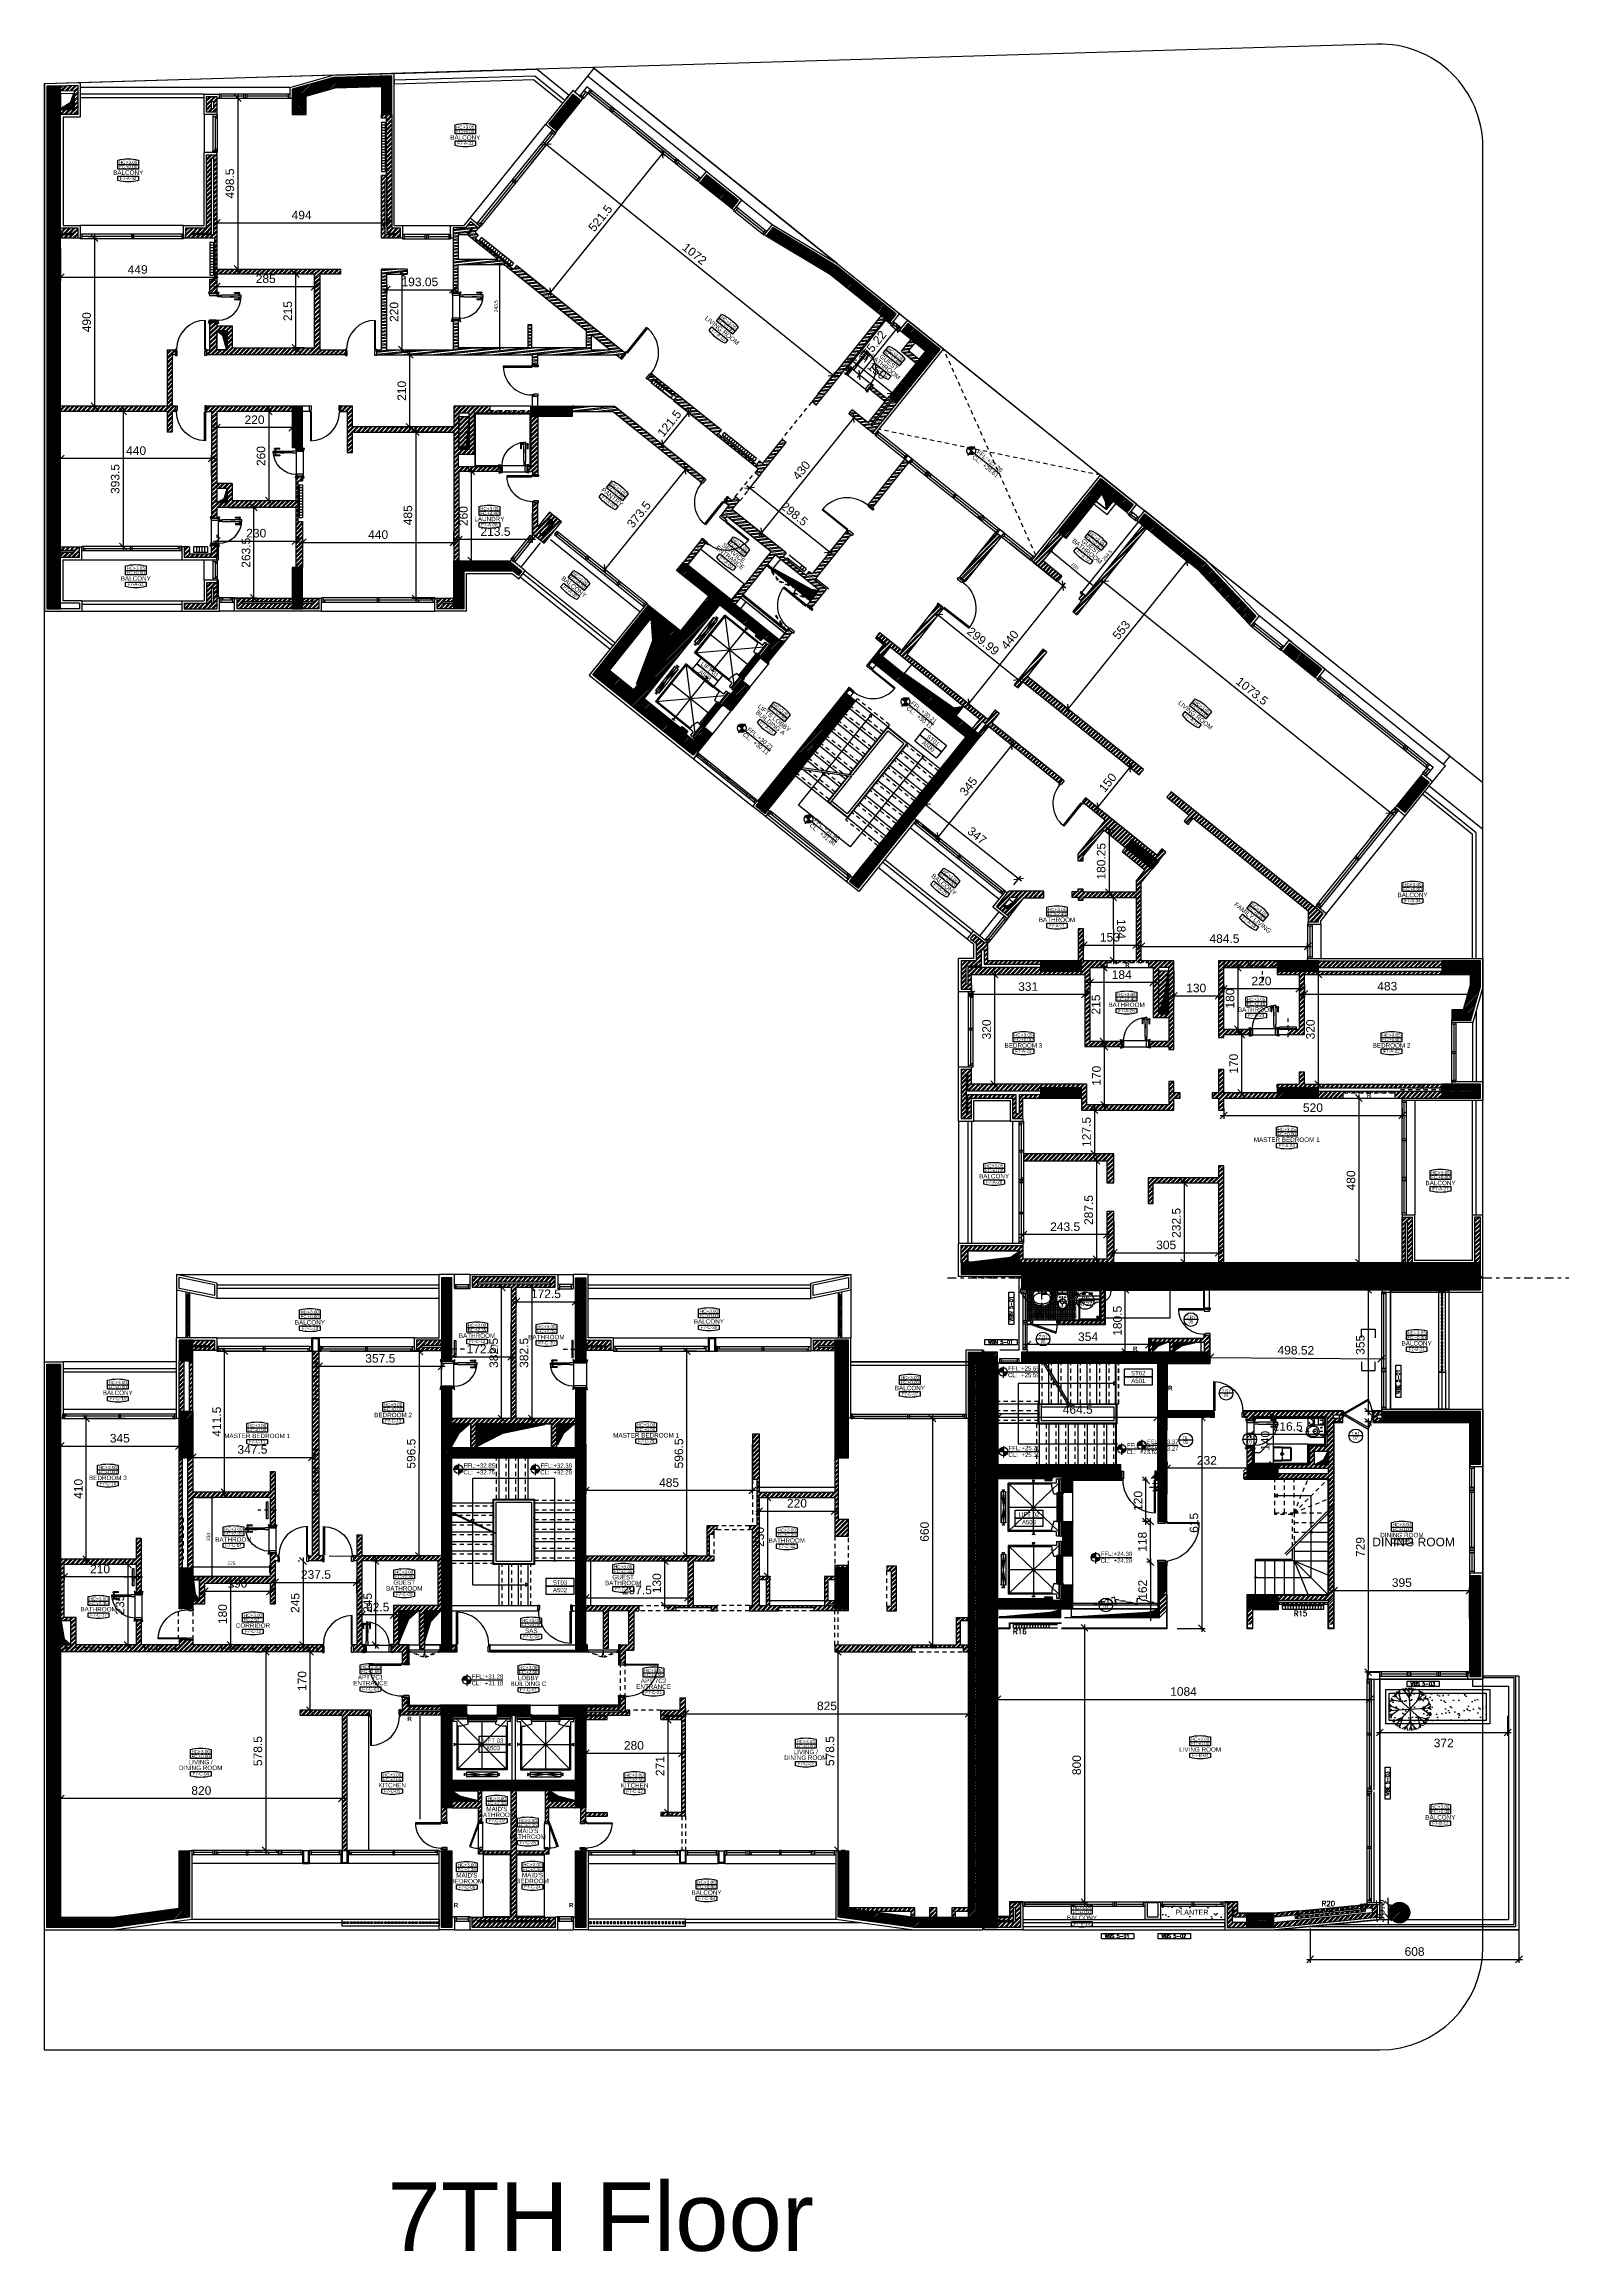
# Model space of a CAD drawing. Header units: metres. Extents: x 0 to 44.4, y -5.9 to 58.5.
import ezdxf
from ezdxf.enums import TextEntityAlignment as Align

# ---------------------------------------------------------------- set-up
doc = ezdxf.new("R2010")
doc.units = ezdxf.units.M
doc.header["$MEASUREMENT"] = 0
doc.header["$PDMODE"] = 3
doc.header["$PDSIZE"] = 0.3
for name, pattern in [('AXIS_50$0$DASHDOT2', [0.5, 0.25, -0.125, 0, -0.125]), ('CENTER', [2, 1.25, -0.25, 0.25, -0.25]), ('DASHDOTX2', [50.8, 25.4, -12.7, 0, -12.7]), ('HIDDEN', [0.375, 0.25, -0.125]), ('HIDDEN2', [0.1875, 0.125, -0.0625]), ('S-7TH$0$HIDDEN2', [0.1875, 0.125, -0.0625])]:
    doc.linetypes.add(name, pattern=pattern)
doc.layers.get('0').update_dxf_attribs({"linetype": 'CONTINUOUS'})
doc.layers.get('DEFPOINTS').update_dxf_attribs({"linetype": 'CONTINUOUS'})
for name, color, linetype in [('03', 3, 'CONTINUOUS'), ('04', 4, 'CONTINUOUS'), ('60%', 7, 'CONTINUOUS'), ('A-ALU', 9, 'CONTINUOUS'), ('A-ANNO-DR-TAG', 7, 'CONTINUOUS'), ('A-ANNO-DTLTAG', 7, 'CONTINUOUS'), ('A-ANNO-EVTRTAG', 7, 'CONTINUOUS'), ('A-ANNO-IDTAG', 7, 'CONTINUOUS'), ('A-ANNO-LEVL', 3, 'CONTINUOUS'), ('A-ANNO-STR-TAG', 7, 'CONTINUOUS'), ('A-AREAS', 6, 'CONTINUOUS'), ('A-asc', 15, 'CONTINUOUS'), ('A-AXIS-SANITARY', 10, 'DASHDOTX2'), ('A-BALUST', 1, 'CONTINUOUS'), ('A-claustra', 9, 'CONTINUOUS'), ('a-dim', 3, 'CONTINUOUS'), ('A-Door', 1, 'CONTINUOUS'), ('A-DOORS', 1, 'CONTINUOUS'), ('A-FLOR-FCL', 61, 'HIDDEN2'), ('A-FLOR-HRAL', 15, 'CONTINUOUS'), ('A-FLOR-PFIX', 61, 'CONTINUOUS'), ('A-FLOR-STRS', 40, 'CONTINUOUS'), ('A-FLOR-STRS-ARO', 1, 'CONTINUOUS'), ('A-HATCH-CONC', 8, 'CONTINUOUS'), ('A-HATCH-WALL', 8, 'CONTINUOUS'), ('A-heater', 61, 'CONTINUOUS'), ('A-HEATER-axis', 5, 'HIDDEN'), ('a-kitchen', 61, 'CONTINUOUS'), ('a-kitchen-50', 61, 'CONTINUOUS'), ('A-MECHANICAL', 8, 'CONTINUOUS'), ('A-N-WINDOW', 3, 'CONTINUOUS'), ('A-NOMENCLATURE', 3, 'CONTINUOUS'), ('A-PLASTER', 8, 'CONTINUOUS'), ('A-PORTE', 1, 'CONTINUOUS'), ('A-PROJ-TIL-BATH', 8, 'CONTINUOUS'), ('A-proj-wood', 5, 'CONTINUOUS'), ('A-PROJ1H', 8, 'HIDDEN2'), ('A-PROJECTION', 8, 'CONTINUOUS'), ('A-RADIATEUR HIDDEN', 4, 'HIDDEN2'), ('A-REVETEMENT', 1, 'CONTINUOUS'), ('A-SANIT', 95, 'CONTINUOUS'), ('A-sect-marble', 1, 'CONTINUOUS'), ('A-SECT-TILE', 12, 'CONTINUOUS'), ('a-shaft', 251, 'CONTINUOUS'), ('A-STAIR', 9, 'CONTINUOUS'), ('a-stru-fac', 200, 'CONTINUOUS'), ('a-text-red', 10, 'CONTINUOUS'), ('A-TREES', 63, 'CONTINUOUS'), ('A-WALL', 4, 'CONTINUOUS'), ('AR-PROJ1', 15, 'CONTINUOUS'), ('AXIS_50$0$A-AXIS-50', 10, 'AXIS_50$0$DASHDOT2'), ('Parcelle$0$N-PLOT', 5, 'CONTINUOUS'), ('S-2ND-3RD-4-5-6TH$0$A-SHAFT 2-3-4-5-6', 8, 'CONTINUOUS'), ('S-2ND-3RD-4-5-6TH$0$A-STR 2-3-4-5-6', 2, 'CONTINUOUS'), ('S-2ND-3RD-4-5-6TH$0$N-PLOT', 5, 'CONTINUOUS'), ('S-7TH$0$a-joint', 15, 'S-7TH$0$HIDDEN2'), ('S-7TH$0$A-SHAFT 1ST', 8, 'CONTINUOUS'), ('S-7TH$0$A-SHAFT 2-3-4-5-6', 8, 'CONTINUOUS'), ('S-7TH$0$A-SHAFT 7-8', 8, 'CONTINUOUS'), ('S-7TH$0$A-SHAFT 9-10TH', 9, 'CONTINUOUS'), ('S-7TH$0$A-STR 7-8TH', 2, 'CONTINUOUS'), ('S-7TH$0$N-PLOT', 5, 'CONTINUOUS')]:
    doc.layers.add(name, color=color, linetype=linetype)
doc.layers.add('gipsumdimotion', color=3, linetype='CONTINUOUS', lineweight=13)
doc.styles.add('A100-STEXT', font='ARIAL.TTF', dxfattribs={"height": 0.25})
doc.styles.add('ATTR', font='romans.shx', dxfattribs={"width": 0.8, "height": 0.7})
doc.styles.add('BLOCK', font='ARIAL.TTF', dxfattribs={"width": 0.8, "height": 0.25})
doc.styles.add('ROMANS', font='romans')
doc.styles.add('S-7TH$0$STYLE1', font='ARIAL.TTF')
doc.styles.get("Standard").update_dxf_attribs({"font": 'ARIALBD.TTF'})
doc.styles.add('STYLE1', font='ARIAL.TTF')
doc.dimstyles.new('A100-DIM', dxfattribs={"dimtxt": 0.25, "dimasz": 0.2, "dimexe": 0.1, "dimexo": 0.3, "dimgap": 0.1, "dimtad": 1, "dimlfac": 100, "dimrnd": 0.5, "dimdsep": 46, "dimtxsty": 'A100-STEXT', "dimblk1": 'OBLIQUE', "dimblk2": 'OBLIQUE', "dimsah": 1, "dimcen": -0.05, "dimdle": 0.1, "dimclrd": 15, "dimclre": 15, "dimclrt": 256, "dimadec": 0, "dimazin": 0, "dimtfac": 0.28, "dimtix": 1, "dimtmove": 2, "dimatfit": 3, "dimldrblk": 'OBLIQUE', "dimfxl": 0, "dimtolj": 1, "dimarcsym": 0})
doc.dimstyles.new('A50-DIM', dxfattribs={"dimtxt": 0.1, "dimasz": 0.05, "dimexe": 0.05, "dimexo": 0.1, "dimgap": 0.05, "dimtad": 1, "dimlfac": 100, "dimrnd": 0.5, "dimdsep": 46, "dimtxsty": 'STYLE1', "dimblk": 'OBLIQUE', "dimcen": 0.05, "dimdle": 0.05, "dimclrd": 35, "dimclre": 35, "dimclrt": 256, "dimadec": 0, "dimazin": 0, "dimtfac": 1.4, "dimtix": 1, "dimtmove": 2, "dimatfit": 3, "dimldrblk": 'OPEN90', "dimfxl": 0, "dimtolj": 1, "dimarcsym": 0})
doc.dimstyles.new('dim-law', dxfattribs={"dimtxt": 0.25, "dimasz": 0.2, "dimexe": 0.1, "dimexo": 0.3, "dimgap": 0.1, "dimtad": 1, "dimlfac": 100, "dimdsep": 46, "dimtxsty": 'A100-STEXT', "dimblk1": 'OBLIQUE', "dimblk2": 'OBLIQUE', "dimsah": 1, "dimcen": -0.05, "dimdle": 0.1, "dimclrd": 15, "dimclre": 15, "dimclrt": 256, "dimadec": 0, "dimazin": 0, "dimtfac": 0.28, "dimtix": 1, "dimtmove": 2, "dimatfit": 3, "dimldrblk": 'OBLIQUE', "dimfxl": 0, "dimtolj": 1, "dimarcsym": 0})
pattern_1 = [(315, (0, 0), (0.014142136, 0.014142136), [])]
pattern_2 = [(315, (-338376.546732, -23743.371716), (0.0141421356237, 0.0141421356237), [])]
pattern_3 = [(135, (1e-14, 5e-14), (-0.014142136, -0.014142136), [])]
pattern_4 = [(6.1937, (20.52965, 44.18195), (-0.0101147, 0.09320276), []), (6.1937, (20.56409, 44.15425), (-0.0101147, 0.09320276), [])]
pattern_5 = [(315, (7e-15, 4e-15), (0.014142136, 0.014142136), [])]
pattern_6 = [(45, (-320.71739, 136.79094), (-0.0265165043, 0.0265165043), []), (45, (-320.699712, 136.79094), (-0.0265165043, 0.0265165043), [])]
pattern_7 = [(45, (-320.71739, 136.79094), (-0.022097087, 0.022097087), [])]
pattern_8 = [(45, (-83.039656, -27.683513), (-0.026516504, 0.026516504), []), (45, (-83.021978, -27.683513), (-0.026516504, 0.026516504), [])]
pattern_9 = [(45, (-83.039656, -27.683513), (-0.026516504, 0.026516504), []), (45, (-83.021978, -27.683513), (-0.026516504, 0.026516504), [])]
pattern_10 = [(45, (-139.766827, -8.86163), (-0.022097087, 0.022097087), [])]
pattern_11 = [(45, (-83.039656, -27.683513), (-0.026516504, 0.026516504), []), (45, (-83.021978, -27.683513), (-0.026516504, 0.026516504), [])]

# ---------------------------------------------------------------- blocks, each defined once
blk = doc.blocks.new('LVTAG_P')
for p, q in [((-0.003, 0), (0.0211, 0)), ((0, 0.0031), (0, -0.0035))]:
    blk.add_line(p, q)
at = {"const_width": 0.0025}
for points in [[(0, 0.0012, 0.414214), (-0.0013, 0, 1)], [(0, -0.0013, 0.414214), (0.0012, 0, 1)]]:
    blk.add_lwpolyline(points, format="xyb", dxfattribs=at)
blk.add_circle((0, 0), 0.0025)
at = {"style": 'BLOCK'}
for s, p in [('FFL:', (0.003, 0.0008)), ('CL:', (0.0029, -0.0031))]:
    blk.add_text(s, height=0.0025, dxfattribs=at).set_placement(p)
for p in [(0.0105, 0.0008), (0.0105, -0.0031)]:
    blk.add_attdef('+00.00', p, '', height=0.0025, dxfattribs=at)
blk = doc.blocks.new('IDTAG')
at = {"color": 7}
blk.add_line((-0.008, -0.0055), (0.008, -0.0055), dxfattribs=at)
for points in [[(-0.008, 0), (-0.008, 0.007, -0.128676), (0.008, 0.007), (0.008, 0)], [(0.008, -0.0055), (0.008, -0.009, -0.128676), (-0.008, -0.009), (-0.008, -0.0055)]]:
    blk.add_lwpolyline(points, format="xyb", dxfattribs=at)
blk.add_lwpolyline([(-0.008, 0.0035), (0.008, 0.0035), (0.008, 0), (-0.008, 0)], close=True, dxfattribs=at)
at = {"color": 7, "style": 'BLOCK', "width": 0.8}
for s, p in [('FC:', (-0.0072, 0.0005)), ('HC:', (-0.0072, 0.004))]:
    blk.add_text(s, height=0.0025, dxfattribs=at).set_placement(p)
for p in [(-0.0018, 0.004), (-0.0018, 0.0005)]:
    blk.add_attdef('+0.000', p, '', height=0.0025, dxfattribs=at)
at = {"color": 7, "style": 'BLOCK'}
for tag, height, p in [('NAME', 0.0035, (0, -0.0028)), ('ROOM', 0.0025, (0, -0.0073))]:
    blk.add_attdef(tag, text='', height=height, dxfattribs=at).set_placement(p, align=Align.MIDDLE)
blk = doc.blocks.new('IDTAG_2')
at = {"color": 7}
blk.add_line((-0.4, -0.141), (0.4, -0.141), dxfattribs=at)
for points in [[(-0.4, 0.366), (-0.4, 0.716, -0.128676), (0.4, 0.716), (0.4, 0.366)], [(0.4, -0.141), (0.4, -0.316, -0.128676), (-0.4, -0.316), (-0.4, -0.141)]]:
    blk.add_lwpolyline(points, format="xyb", dxfattribs=at)
blk.add_lwpolyline([(-0.4, 0.541), (0.4, 0.541), (0.4, 0.366), (-0.4, 0.366)], close=True, dxfattribs=at)
at = {"color": 7, "style": 'BLOCK', "width": 0.8}
for s, p in [('FC:', (-0.36, 0.391)), ('HC:', (-0.358, 0.568))]:
    blk.add_text(s, height=0.125, dxfattribs=at).set_placement(p)
at = {"color": 7, "style": 'BLOCK'}
for tag, height, p in [('NAME', 0.175, (0, 0.228)), ('NAME', 0.175, (0, 0)), ('ROOM', 0.125, (0, -0.228))]:
    blk.add_attdef(tag, text='', height=height, dxfattribs=at).set_placement(p, align=Align.MIDDLE)
at = {"color": 7, "style": 'BLOCK', "width": 0.8}
for p in [(-0.09, 0.568), (-0.09, 0.39)]:
    blk.add_attdef('+0.000', p, '', height=0.125, dxfattribs=at)
blk = doc.blocks.new('EVTRTAG')
at = {"color": 7}
for points in [[(-0.008, 0.0048), (0.008, 0.0048), (0.008, 0), (-0.008, 0)], [(-0.008, 0), (0.008, 0), (0.008, -0.0048), (-0.008, -0.0048)]]:
    blk.add_lwpolyline(points, close=True, dxfattribs=at)
at = {"color": 7, "style": 'BLOCK'}
blk.add_attdef('EVTR', text='', height=0.0025, dxfattribs=at).set_placement((0, 0.0022), align=Align.MIDDLE)
blk.add_attdef('DWG', text='', height=0.0025, rotation=360, dxfattribs=at).set_placement((0, -0.0022), align=Align.MIDDLE)
blk = doc.blocks.new('ST_TAG')
at = {"color": 7}
for points in [[(-0.008, 0.0048), (0.008, 0.0048), (0.008, 0), (-0.008, 0)], [(-0.008, 0), (0.008, 0), (0.008, -0.0048), (-0.008, -0.0048)]]:
    blk.add_lwpolyline(points, close=True, dxfattribs=at)
at = {"color": 7, "style": 'BLOCK'}
blk.add_attdef('ST', text='', height=0.0025, dxfattribs=at).set_placement((0, 0.0022), align=Align.MIDDLE)
blk.add_attdef('DWG', text='', height=0.0025, rotation=360, dxfattribs=at).set_placement((0, -0.0022), align=Align.MIDDLE)
blk = doc.blocks.new('A-AXIS$0$block-elevator')
at = {"color": 0}
for p, q in [((1.571, 1.555), (-0.109, 1.555)), ((-0.109, 1.5), (-0.109, 1.555)), ((1.571, 1.5), (-0.109, 1.5)), ((1.561, 1.47), (-0.099, 1.47)), ((-0.099, 1.405), (-0.099, 1.47)), ((0, 1.405), (-0.099, 1.405)), ((1.462, 0), (0, 1.47)), ((0, 0), (1.462, 1.47)), ((0, 1.405), (0, 0)), ((0.331, 1.33), (0.126, 1.27)), ((0.311, 1.548), (0.311, 1.507)), ((0.311, 1.548), (1.151, 1.548)), ((0.311, 1.507), (1.151, 1.507)), ((0.311, 1.45), (1.151, 1.45)), ((0.311, 1.45), (0.311, 1.41)), ((0.311, 1.41), (1.151, 1.41)), ((0.331, 1.33), (0.331, 1.41)), ((0.731, 1.41), (0.731, 0)), ((1.131, 1.33), (1.131, 1.41)), ((1.131, 1.33), (1.336, 1.27)), ((1.151, 1.548), (1.151, 1.507)), ((1.151, 1.45), (1.151, 1.41)), ((1.462, 1.405), (1.462, 0)), ((1.561, 1.405), (1.462, 1.405)), ((1.561, 1.405), (1.561, 1.47)), ((1.571, 1.5), (1.571, 1.555)), ((1.606, -0.315), (1.606, 1.585)), ((1.706, -0.315), (1.706, 1.585)), ((1.741, 1.555), (3.421, 1.555)), ((1.741, 1.5), (1.741, 1.555)), ((1.741, 1.5), (3.421, 1.5)), ((1.751, 1.47), (3.411, 1.47)), ((1.751, 1.405), (1.751, 1.47)), ((1.751, 1.405), (1.85, 1.405)), ((3.312, 0), (1.85, 1.47)), ((1.85, 0), (3.312, 1.47)), ((1.85, 1.405), (1.85, 0)), ((2.181, 1.33), (1.976, 1.27)), ((2.161, 1.548), (2.161, 1.507)), ((3.001, 1.548), (2.161, 1.548)), ((3.001, 1.507), (2.161, 1.507)), ((3.001, 1.45), (2.161, 1.45)), ((2.161, 1.45), (2.161, 1.41)), ((3.001, 1.41), (2.161, 1.41)), ((2.181, 1.33), (2.181, 1.41)), ((2.581, 1.41), (2.581, 0)), ((2.981, 1.33), (2.981, 1.41)), ((2.981, 1.33), (3.186, 1.27)), ((3.001, 1.548), (3.001, 1.507)), ((3.001, 1.45), (3.001, 1.41)), ((3.312, 1.405), (3.312, 0)), ((3.312, 1.405), (3.411, 1.405)), ((3.411, 1.405), (3.411, 1.47)), ((3.421, 1.5), (3.421, 1.555)), ((-0.081, 0.773), (-0.081, 0.698)), ((-0.078, 0.773), (-0.081, 0.773)), ((-0.078, 0.698), (-0.081, 0.698)), ((-0.074, 0.742), (-0.076, 0.77)), ((-0.076, 0.7), (-0.074, 0.728)), ((-0.051, 0.738), (-0.07, 0.738)), ((-0.051, 0.732), (-0.07, 0.732)), ((-0.049, 0.74), (-0.049, 0.74)), ((-0.02, 0.74), (-0.049, 0.74)), ((-0.049, 0.731), (-0.049, 0.73)), ((-0.02, 0.73), (-0.049, 0.73)), ((-0.019, 0.739), (-0.02, 0.74)), ((-0.02, 0.73), (-0.019, 0.731)), ((-0.019, 0.739), (-0.019, 0.731)), ((1.481, 0.735), (-0.019, 0.735)), ((0.031, 1.27), (0.031, 0.03)), ((0.126, 1.27), (0.031, 1.27)), ((1.431, 1.27), (1.336, 1.27)), ((1.431, 1.27), (1.431, 0.03)), ((1.481, 0.739), (1.482, 0.74)), ((1.481, 0.739), (1.481, 0.731)), ((1.482, 0.73), (1.481, 0.731)), ((1.482, 0.74), (1.511, 0.74)), ((1.482, 0.73), (1.511, 0.73)), ((1.511, 0.74), (1.511, 0.74)), ((1.511, 0.731), (1.511, 0.73)), ((1.512, 0.738), (1.532, 0.738)), ((1.512, 0.732), (1.532, 0.732)), ((1.536, 0.742), (1.538, 0.77)), ((1.538, 0.7), (1.536, 0.728)), ((1.54, 0.773), (1.543, 0.773)), ((1.54, 0.698), (1.543, 0.698)), ((1.543, 0.773), (1.543, 0.698)), ((1.769, 0.773), (1.769, 0.698)), ((1.772, 0.773), (1.769, 0.773)), ((1.772, 0.698), (1.769, 0.698)), ((1.776, 0.742), (1.774, 0.77)), ((1.774, 0.7), (1.776, 0.728)), ((1.8, 0.738), (1.78, 0.738)), ((1.8, 0.732), (1.78, 0.732)), ((1.801, 0.74), (1.801, 0.74)), ((1.83, 0.74), (1.801, 0.74)), ((1.801, 0.731), (1.801, 0.73)), ((1.83, 0.73), (1.801, 0.73)), ((1.831, 0.739), (1.83, 0.74)), ((1.83, 0.73), (1.831, 0.731)), ((1.831, 0.739), (1.831, 0.731)), ((1.831, 0.735), (3.331, 0.735)), ((1.881, 1.27), (1.976, 1.27)), ((1.881, 1.27), (1.881, 0.03)), ((3.186, 1.27), (3.281, 1.27)), ((3.281, 1.27), (3.281, 0.03)), ((3.331, 0.739), (3.332, 0.74)), ((3.331, 0.739), (3.331, 0.731)), ((3.332, 0.73), (3.331, 0.731)), ((3.332, 0.74), (3.361, 0.74)), ((3.332, 0.73), (3.361, 0.73)), ((3.361, 0.74), (3.361, 0.74)), ((3.361, 0.731), (3.361, 0.73)), ((3.363, 0.738), (3.382, 0.738)), ((3.363, 0.732), (3.382, 0.732)), ((3.386, 0.742), (3.388, 0.77)), ((3.388, 0.7), (3.386, 0.728)), ((3.39, 0.773), (3.393, 0.773)), ((3.39, 0.698), (3.393, 0.698)), ((3.393, 0.773), (3.393, 0.698)), ((1.462, 0), (0, 0)), ((1.431, 0.03), (0.031, 0.03)), ((1.85, 0), (3.312, 0)), ((1.881, 0.03), (3.281, 0.03)), ((0.221, -0.129), (0.221, -0.096)), ((0.221, -0.096), (0.223, -0.096)), ((0.221, -0.183), (0.221, -0.151)), ((0.221, -0.183), (0.223, -0.183)), ((0.223, -0.129), (0.223, -0.096)), ((0.223, -0.183), (0.223, -0.151)), ((0.276, -0.132), (0.226, -0.132)), ((0.276, -0.134), (0.226, -0.134)), ((0.276, -0.146), (0.226, -0.146)), ((0.276, -0.148), (0.226, -0.148)), ((0.279, -0.143), (0.279, -0.137)), ((0.281, -0.075), (1.181, -0.205)), ((0.281, -0.205), (1.181, -0.075)), ((1.181, -0.075), (0.281, -0.075)), ((0.281, -0.075), (0.281, -0.205)), ((0.281, -0.137), (0.281, -0.143)), ((0.281, -0.14), (1.181, -0.14)), ((1.181, -0.205), (0.281, -0.205)), ((1.181, -0.075), (1.181, -0.205)), ((1.181, -0.137), (1.181, -0.143)), ((1.183, -0.143), (1.183, -0.137)), ((1.186, -0.132), (1.236, -0.132)), ((1.186, -0.134), (1.236, -0.134)), ((1.186, -0.146), (1.236, -0.146)), ((1.186, -0.148), (1.236, -0.148)), ((1.239, -0.129), (1.239, -0.096)), ((1.241, -0.096), (1.239, -0.096)), ((1.239, -0.183), (1.239, -0.151)), ((1.241, -0.183), (1.239, -0.183)), ((1.241, -0.129), (1.241, -0.096)), ((1.241, -0.183), (1.241, -0.151)), ((2.071, -0.129), (2.071, -0.096)), ((2.071, -0.096), (2.073, -0.096)), ((2.071, -0.183), (2.071, -0.151)), ((2.071, -0.183), (2.073, -0.183)), ((2.073, -0.129), (2.073, -0.096)), ((2.073, -0.183), (2.073, -0.151)), ((2.126, -0.132), (2.076, -0.132)), ((2.126, -0.134), (2.076, -0.134)), ((2.126, -0.146), (2.076, -0.146)), ((2.126, -0.148), (2.076, -0.148)), ((2.129, -0.143), (2.129, -0.137)), ((3.031, -0.205), (2.131, -0.075)), ((3.031, -0.075), (2.131, -0.205)), ((2.131, -0.075), (3.031, -0.075)), ((2.131, -0.075), (2.131, -0.205)), ((2.131, -0.137), (2.131, -0.143)), ((3.031, -0.14), (2.131, -0.14)), ((2.131, -0.205), (3.031, -0.205)), ((3.031, -0.075), (3.031, -0.205)), ((3.031, -0.137), (3.031, -0.143)), ((3.033, -0.143), (3.033, -0.137)), ((3.036, -0.132), (3.086, -0.132)), ((3.036, -0.134), (3.086, -0.134)), ((3.036, -0.146), (3.086, -0.146)), ((3.036, -0.148), (3.086, -0.148)), ((3.089, -0.129), (3.089, -0.096)), ((3.091, -0.096), (3.089, -0.096)), ((3.089, -0.183), (3.089, -0.151)), ((3.091, -0.183), (3.089, -0.183)), ((3.091, -0.129), (3.091, -0.096)), ((3.091, -0.183), (3.091, -0.151))]:
    blk.add_line(p, q, dxfattribs=at)
for points in [[(0.325, 1.548, 0.414214), (0.331, 1.553), (0.331, 1.592, 0.414214), (0.325, 1.597), (0.296, 1.597), (0.296, 1.594), (0.325, 1.594, -0.414214), (0.328, 1.592), (0.328, 1.553, -0.414214), (0.325, 1.55), (0.296, 1.55), (0.296, 1.548)], [(1.137, 1.55), (1.166, 1.55), (1.166, 1.548), (1.137, 1.548, -0.414214), (1.131, 1.553), (1.131, 1.592, -0.414214), (1.137, 1.597), (1.166, 1.597), (1.166, 1.594), (1.137, 1.594, 0.414214), (1.134, 1.592), (1.134, 1.553, 0.414214)], [(2.175, 1.55), (2.146, 1.55), (2.146, 1.548), (2.175, 1.548, 0.414214), (2.181, 1.553), (2.181, 1.592, 0.414214), (2.175, 1.597), (2.146, 1.597), (2.146, 1.594), (2.175, 1.594, -0.414214), (2.178, 1.592), (2.178, 1.553, -0.414214)], [(2.987, 1.548, -0.414214), (2.981, 1.553), (2.981, 1.592, -0.414214), (2.987, 1.597), (3.016, 1.597), (3.016, 1.594), (2.987, 1.594, 0.414214), (2.984, 1.592), (2.984, 1.553, 0.414214), (2.987, 1.55), (3.016, 1.55), (3.016, 1.548)]]:
    blk.add_lwpolyline(points, format="xyb", close=True, dxfattribs=at)
for centre, radius, start, end in [((-0.078, 0.77), 0.0025, 3.31778, 90), ((-0.078, 0.7), 0.0025, 270, 356.68222), ((-0.07, 0.742), 0.004, 183.31778, 270), ((-0.07, 0.728), 0.004, 90, 176.68222), ((-0.051, 0.74), 0.0015, 270, 0), ((-0.051, 0.731), 0.0015, 0, 90), ((1.512, 0.74), 0.0015, 180, 270), ((1.512, 0.731), 0.0015, 90, 180), ((1.532, 0.742), 0.004, 270, 356.68222), ((1.532, 0.728), 0.004, 3.31778, 90), ((1.54, 0.77), 0.0025, 90, 176.68222), ((1.54, 0.7), 0.0025, 183.31778, 270), ((1.772, 0.77), 0.0025, 3.31778, 90), ((1.772, 0.7), 0.0025, 270, 356.68222), ((1.78, 0.742), 0.004, 183.31778, 270), ((1.78, 0.728), 0.004, 90, 176.68222), ((1.8, 0.74), 0.0015, 270, 0), ((1.8, 0.731), 0.0015, 0, 90), ((3.363, 0.74), 0.0015, 180, 270), ((3.363, 0.731), 0.0015, 90, 180), ((3.382, 0.742), 0.004, 270, 356.68222), ((3.382, 0.728), 0.004, 3.31778, 90), ((3.39, 0.77), 0.0025, 90, 176.68222), ((3.39, 0.7), 0.0025, 183.31778, 270), ((0.226, -0.129), 0.005, 180, 270), ((0.226, -0.151), 0.005, 90, 180), ((0.226, -0.129), 0.003, 180, 270), ((0.226, -0.151), 0.003, 90, 180), ((0.276, -0.137), 0.005, 0, 90), ((0.276, -0.137), 0.003, 0, 90), ((0.276, -0.143), 0.005, 270, 0), ((0.276, -0.143), 0.003, 270, 0), ((1.186, -0.137), 0.005, 90, 180), ((1.186, -0.143), 0.005, 180, 270), ((1.186, -0.137), 0.003, 90, 180), ((1.186, -0.143), 0.003, 180, 270), ((1.236, -0.129), 0.005, 270, 0), ((1.236, -0.129), 0.003, 270, 0), ((1.236, -0.151), 0.005, 0, 90), ((1.236, -0.151), 0.003, 0, 90), ((2.076, -0.129), 0.005, 180, 270), ((2.076, -0.151), 0.005, 90, 180), ((2.076, -0.129), 0.003, 180, 270), ((2.076, -0.151), 0.003, 90, 180), ((2.126, -0.137), 0.005, 0, 90), ((2.126, -0.137), 0.003, 0, 90), ((2.126, -0.143), 0.005, 270, 0), ((2.126, -0.143), 0.003, 270, 0), ((3.036, -0.137), 0.005, 90, 180), ((3.036, -0.143), 0.005, 180, 270), ((3.036, -0.137), 0.003, 90, 180), ((3.036, -0.143), 0.003, 180, 270), ((3.086, -0.129), 0.005, 270, 0), ((3.086, -0.129), 0.003, 270, 0), ((3.086, -0.151), 0.005, 0, 90), ((3.086, -0.151), 0.003, 0, 90)]:
    blk.add_arc(centre, radius, start, end, dxfattribs=at)
blk = doc.blocks.new('Rail3kg')
for p, q in [((3, 0), (-3, 0)), ((-43.5, -58), (-11, -58)), ((-43.5, -60), (-43.5, -58)), ((-43.5, -60), (-11, -60)), ((-8, -5), (-8, -55)), ((-6, -5), (-6, -55)), ((-3, -2), (3, -2)), ((6, -5), (6, -55)), ((8, -5), (8, -55)), ((11, -58), (43.5, -58)), ((11, -60), (43.5, -60)), ((43.5, -60), (43.5, -58))]:
    blk.add_line(p, q)
for centre, radius, start, end in [((-3, -5), 5, 90, 180), ((3, -5), 5, 0, 90), ((-11, -55), 5, 270, 360), ((-11, -55), 3, 270, 0), ((-3, -5), 3, 90, 180), ((3, -5), 3, 0, 90), ((11, -55), 5, 180, 270), ((11, -55), 3, 180, 270)]:
    blk.add_arc(centre, radius, start, end)
blk = doc.blocks.new('T75-3')
for p, q in [((1, 5), (0, 4)), ((0, -4), (0, 4)), ((1, 5), (30, 5)), ((30, 4), (30, 5)), ((32, 3), (51, 3)), ((57, 35), (55, 7)), ((59, 38), (62, 38)), ((62, -38), (62, 38)), ((0, -4), (1, -5)), ((1, -5), (30, -5)), ((30, -5), (30, -4)), ((32, -3), (51, -3)), ((55, -7), (57, -35)), ((59, -38), (62, -38))]:
    blk.add_line(p, q)
for centre, radius, start, end in [((32, 4), 1.5, 180, 270), ((51, 7), 4, 270, 356.68222), ((59, 35), 2.5, 90, 176.68222), ((32, -4), 1.5, 90, 180), ((51, -7), 4, 3.31778, 90), ((59, -35), 2.5, 183.31778, 270)]:
    blk.add_arc(centre, radius, start, end)
blk = doc.blocks.new('ascenseurs')
at = {"layer": 'A-asc'}
for p, q in [((1.6, 0.03), (1.6, 0.03)), ((1.815, 0), (1.87, 0)), ((1.815, -1.68), (1.815, 0)), ((1.87, -1.68), (1.87, 0)), ((0.24, -0.39), (0.11, -0.39)), ((0.11, -1.29), (0.11, -0.39)), ((0.24, -0.39), (0.11, -1.29)), ((0.11, -0.39), (0.24, -1.29)), ((0.175, -0.39), (0.175, -1.29)), ((0.24, -1.29), (0.24, -0.39)), ((1.72, -0.134), (0.315, -0.134)), ((0.315, -1.546), (1.785, -0.134)), ((0.315, -0.134), (1.785, -1.546)), ((0.315, -1.546), (0.315, -0.134)), ((1.585, -0.165), (0.345, -0.165)), ((0.345, -1.515), (0.345, -0.165)), ((1.05, -1.565), (1.05, -0.115)), ((1.585, -0.235), (1.585, -0.165)), ((1.645, -0.44), (1.585, -0.235)), ((1.645, -0.44), (1.725, -0.44)), ((1.72, -0.01), (1.785, -0.01)), ((1.72, -0.134), (1.72, -0.01)), ((1.765, -0.42), (1.725, -0.42)), ((1.725, -0.42), (1.725, -1.26)), ((1.765, -0.42), (1.765, -1.26)), ((1.785, -1.67), (1.785, -0.01)), ((1.862, -0.42), (1.822, -0.42)), ((1.822, -0.42), (1.822, -1.26)), ((1.862, -0.42), (1.862, -1.26)), ((1.725, -0.84), (0.315, -0.84)), ((1.645, -1.24), (1.585, -1.445)), ((1.645, -1.24), (1.725, -1.24)), ((1.765, -1.26), (1.725, -1.26)), ((1.862, -1.26), (1.822, -1.26)), ((0.24, -1.29), (0.11, -1.29)), ((1.72, -1.546), (0.315, -1.546)), ((1.585, -1.515), (0.345, -1.515)), ((1.585, -1.515), (1.585, -1.445)), ((1.72, -1.67), (1.72, -1.546)), ((1.72, -1.67), (1.785, -1.67)), ((1.72, -1.83), (1.72, -1.954)), ((1.72, -1.83), (1.785, -1.83)), ((1.785, -1.83), (1.785, -3.49)), ((1.815, -1.68), (1.87, -1.68)), ((1.815, -1.82), (1.87, -1.82)), ((1.815, -1.82), (1.815, -3.5)), ((1.87, -1.82), (1.87, -3.5)), ((0.24, -2.21), (0.11, -2.21)), ((0.11, -2.21), (0.11, -3.11)), ((0.24, -3.11), (0.11, -2.21)), ((0.11, -3.11), (0.24, -2.21)), ((0.175, -3.11), (0.175, -2.21)), ((0.24, -2.21), (0.24, -3.11)), ((1.72, -1.954), (0.315, -1.954)), ((0.315, -1.954), (1.785, -3.366)), ((0.315, -3.366), (1.785, -1.954)), ((0.315, -1.954), (0.315, -3.366)), ((1.585, -1.985), (0.345, -1.985)), ((0.345, -1.985), (0.345, -3.335)), ((1.05, -1.935), (1.05, -3.385)), ((1.585, -1.985), (1.585, -2.055)), ((1.645, -2.26), (1.585, -2.055)), ((1.645, -2.26), (1.725, -2.26)), ((1.765, -2.24), (1.725, -2.24)), ((1.725, -3.08), (1.725, -2.24)), ((1.765, -3.08), (1.765, -2.24)), ((1.862, -2.24), (1.822, -2.24)), ((1.822, -3.08), (1.822, -2.24)), ((1.862, -3.08), (1.862, -2.24)), ((0.24, -3.11), (0.11, -3.11)), ((1.725, -2.66), (0.315, -2.66)), ((1.645, -3.06), (1.585, -3.265)), ((1.645, -3.06), (1.725, -3.06)), ((1.765, -3.08), (1.725, -3.08)), ((1.862, -3.08), (1.822, -3.08)), ((1.72, -3.366), (0.315, -3.366)), ((1.585, -3.335), (0.345, -3.335)), ((1.585, -3.265), (1.585, -3.335)), ((1.72, -3.366), (1.72, -3.49)), ((1.72, -3.49), (1.785, -3.49)), ((1.815, -3.5), (1.87, -3.5))]:
    blk.add_line(p, q, dxfattribs=at)
for points in [[(1.378, 0), (1.378, -0.055), (1.592, -0.055), (1.592, 0)], [(1.402, 0), (1.402, -0.03), (1.567, -0.03), (1.567, 0)], [(1.378, -3.5), (1.378, -3.445), (1.592, -3.445), (1.592, -3.5)], [(1.402, -3.5), (1.402, -3.47), (1.567, -3.47), (1.567, -3.5)]]:
    blk.add_lwpolyline(points, dxfattribs=at)
for points in [[(1.862, -0.434, 0.414214), (1.868, -0.44), (1.907, -0.44, 0.414214), (1.913, -0.434), (1.913, -0.405), (1.91, -0.405), (1.91, -0.434, -0.414214), (1.907, -0.437), (1.868, -0.437, -0.414214), (1.865, -0.434), (1.865, -0.405), (1.862, -0.405)], [(1.865, -1.246), (1.865, -1.275), (1.862, -1.275), (1.862, -1.246, -0.414214), (1.868, -1.24), (1.907, -1.24, -0.414214), (1.913, -1.246), (1.913, -1.275), (1.91, -1.275), (1.91, -1.246, 0.414214), (1.907, -1.243), (1.868, -1.243, 0.414214)], [(1.865, -2.254), (1.865, -2.225), (1.862, -2.225), (1.862, -2.254, 0.414214), (1.868, -2.26), (1.907, -2.26, 0.414214), (1.913, -2.254), (1.913, -2.225), (1.91, -2.225), (1.91, -2.254, -0.414214), (1.907, -2.257), (1.868, -2.257, -0.414214)], [(1.862, -3.066, -0.414214), (1.868, -3.06), (1.907, -3.06, -0.414214), (1.913, -3.066), (1.913, -3.095), (1.91, -3.095), (1.91, -3.066, 0.414214), (1.907, -3.063), (1.868, -3.063, 0.414214), (1.865, -3.066), (1.865, -3.095), (1.862, -3.095)]]:
    blk.add_lwpolyline(points, format="xyb", close=True, dxfattribs=at)
at = {"layer": 'A-asc', "yscale": 0.0009999999999994, "zscale": 0.001}
for name, p, xscale, rotation in [('Rail3kg', (0.175, -0.39), -0.0009999999999977, 180), ('T75-3', (1.05, -0.115), 0.0009999999999994, 90), ('T75-3', (1.05, -1.565), -0.0009999999999994, 90), ('T75-3', (1.05, -1.935), 0.0009999999999994, 90), ('Rail3kg', (0.175, -2.21), -0.0009999999999977, 180), ('T75-3', (1.05, -3.385), -0.0009999999999994, 90)]:
    blk.add_blockref(name, p, dxfattribs=dict(at, xscale=xscale, rotation=rotation))
at = {"layer": 'A-asc', "xscale": 0.0009999999999977, "yscale": 0.0009999999999994, "zscale": 0.001}
for p in [(0.175, -1.29), (0.175, -3.11)]:
    blk.add_blockref('Rail3kg', p, dxfattribs=at)
blk = doc.blocks.new('P90E18D')
at = {"layer": 'A-PORTE'}
for p, q in [((0, 0), (0.05, 0)), ((0, -0.18), (0, 0)), ((0.03, -0.18), (0, -0.18)), ((0.06, -0.18), (0.02, -0.18)), ((0.05, -0.13), (0.03, -0.13)), ((0.03, -0.13), (0.03, -0.18)), ((0.03, -0.18), (0.03, -1.02)), ((0.05, 0), (0.05, -0.13)), ((0.06, -1.02), (0.06, -0.18)), ((0.9, 0), (0.85, 0)), ((0.85, 0), (0.85, -0.13)), ((0.85, -0.13), (0.87, -0.13)), ((0.87, -0.13), (0.87, -0.18)), ((0.87, -0.18), (0.9, -0.18)), ((0.9, -0.18), (0.9, 0))]:
    blk.add_line(p, q, dxfattribs=at)
blk.add_arc((0.03, -0.18), 0.84, 270, 360, dxfattribs=at)
blk = doc.blocks.new('P90E19D')
at = {"layer": 'A-PORTE'}
for p, q in [((0, 0), (0.05, 0)), ((0, -0.19), (0, 0)), ((0.03, -0.19), (0, -0.19)), ((0.06, -0.19), (0.02, -0.19)), ((0.03, -0.14), (0.03, -0.19)), ((0.05, -0.14), (0.03, -0.14)), ((0.03, -0.19), (0.03, -1.04)), ((0.05, 0), (0.05, -0.14)), ((0.06, -1.039), (0.06, -0.19)), ((0.9, 0), (0.85, 0)), ((0.85, 0), (0.85, -0.14)), ((0.85, -0.14), (0.87, -0.14)), ((0.87, -0.14), (0.87, -0.19)), ((0.87, -0.19), (0.9, -0.19)), ((0.9, -0.19), (0.9, 0))]:
    blk.add_line(p, q, dxfattribs=at)
blk.add_arc((0.02, -0.19), 0.85, 270.67408, 360, dxfattribs=at)
blk = doc.blocks.new('P80E19D')
at = {"layer": 'A-PORTE'}
for p, q in [((0, -0.19), (0, 0)), ((0, 0), (0.05, 0)), ((0.05, 0), (0.05, -0.14)), ((0.75, 0), (0.75, -0.14)), ((0.8, 0), (0.75, 0)), ((0.8, -0.19), (0.8, 0)), ((0.03, -0.19), (0, -0.19)), ((0.06, -0.19), (0.02, -0.19)), ((0.05, -0.14), (0.03, -0.14)), ((0.03, -0.14), (0.03, -0.19)), ((0.03, -0.19), (0.03, -0.93)), ((0.06, -0.93), (0.06, -0.19)), ((0.75, -0.14), (0.77, -0.14)), ((0.77, -0.14), (0.77, -0.19)), ((0.77, -0.19), (0.8, -0.19))]:
    blk.add_line(p, q, dxfattribs=at)
blk.add_arc((0.03, -0.19), 0.74, 270, 0, dxfattribs=at)
blk = doc.blocks.new('P100E18D')
at = {"layer": 'A-PORTE'}
for p, q in [((-0.18, -0.03), (-0.18, 0)), ((-0.18, 0), (0, 0)), ((0, 0), (0, -0.05)), ((-0.18, -0.03), (-1.12, -0.03)), ((-1.12, -0.06), (-0.18, -0.06)), ((-0.18, -0.06), (-0.18, -0.02)), ((-0.13, -0.03), (-0.18, -0.03)), ((-0.13, -0.05), (-0.13, -0.03)), ((0, -0.05), (-0.13, -0.05)), ((-0.18, -0.97), (-0.18, -1)), ((-0.13, -0.97), (-0.18, -0.97)), ((-0.18, -1), (0, -1)), ((0, -0.95), (-0.13, -0.95)), ((-0.13, -0.95), (-0.13, -0.97)), ((0, -1), (0, -0.95))]:
    blk.add_line(p, q, dxfattribs=at)
blk.add_arc((-0.18, -0.03), 0.94, 180, 270, dxfattribs=at)
blk = doc.blocks.new('P90E23D')
at = {"layer": 'A-PORTE'}
for p, q in [((0, 0), (0, -0.05)), ((0.23, 0), (0, 0)), ((0.23, -0.03), (0.23, 0)), ((0, -0.05), (0.18, -0.05)), ((0.18, -0.05), (0.18, -0.03)), ((0.18, -0.03), (0.23, -0.03)), ((0, -0.9), (0, -0.85)), ((0, -0.85), (0.18, -0.85)), ((0.23, -0.9), (0, -0.9)), ((0.18, -0.85), (0.18, -0.87)), ((0.18, -0.87), (0.23, -0.87)), ((1.07, -0.84), (0.23, -0.84)), ((0.23, -0.84), (0.23, -0.88)), ((0.23, -0.87), (1.07, -0.87)), ((0.23, -0.87), (0.23, -0.9))]:
    blk.add_line(p, q, dxfattribs=at)
blk.add_arc((0.23, -0.87), 0.84, 0, 90, dxfattribs=at)
blk = doc.blocks.new('A$C45807027')
at = {"layer": 'A-DOORS'}
for p, q in [((0, 0.009), (-0.009, -0.019)), ((-0.009, 0.009), (0, -0.019)), ((0.19, 0.009), (0.199, -0.019)), ((0.199, 0.009), (0.19, -0.019)), ((0.68, 0.02), (0.8, 0.02)), ((0.68, 0), (0.68, 0.019)), ((0.8, -0.003), (0.8, 0.023)), ((0.8, 0.023), (0.805, 0.023)), ((0.815, 0.023), (0.82, 0.023)), ((0.82, -0.003), (0.82, 0.023)), ((0.82, 0.02), (0.834, 0.02)), ((0.835, 0), (0.835, 0.019)), ((0.19, -0.11), (0.19, -0.06)), ((0.19, -0.06), (0.31, -0.06)), ((0.31, -0.11), (0.19, -0.11)), ((0.75, -0.06), (0.31, -0.06)), ((0.31, -0.11), (0.75, -0.11)), ((0.673, -0.06), (0.55, -0.06)), ((0.673, -0.11), (0.55, -0.11)), ((0.68, 0), (0.8, 0)), ((0.68, -0.17), (0.68, -0.189)), ((0.68, -0.17), (0.8, -0.17)), ((0.68, -0.19), (0.8, -0.19)), ((0.87, -0.06), (0.75, -0.06)), ((0.75, -0.11), (0.87, -0.11)), ((0.79, -0.06), (0.79, -0.052)), ((0.79, -0.06), (0.83, -0.06)), ((0.79, -0.11), (0.79, -0.118)), ((0.79, -0.11), (0.83, -0.11)), ((0.792, -0.05), (0.828, -0.05)), ((0.792, -0.12), (0.828, -0.12)), ((0.8, -0.003), (0.802, -0.003)), ((0.8, -0.167), (0.8, -0.193)), ((0.8, -0.167), (0.802, -0.167)), ((0.8, -0.193), (0.805, -0.193)), ((0.802, -0.05), (0.802, -0.003)), ((0.802, -0.12), (0.802, -0.167)), ((0.815, -0.193), (0.82, -0.193)), ((0.817, -0.05), (0.817, -0.003)), ((0.817, -0.003), (0.82, -0.003)), ((0.817, -0.12), (0.817, -0.167)), ((0.817, -0.167), (0.82, -0.167)), ((0.82, 0), (0.834, 0)), ((0.82, -0.167), (0.82, -0.193)), ((0.82, -0.17), (0.834, -0.17)), ((0.82, -0.19), (0.834, -0.19)), ((0.83, -0.06), (0.83, -0.052)), ((0.83, -0.11), (0.83, -0.118)), ((0.835, -0.17), (0.835, -0.189)), ((0.87, -0.11), (0.87, -0.06)), ((0, -0.809), (-0.009, -0.781)), ((-0.009, -0.809), (0, -0.781)), ((0.19, -0.809), (0.199, -0.781)), ((0.199, -0.809), (0.19, -0.781))]:
    blk.add_line(p, q, dxfattribs=at)
at = {"layer": 'A-DOORS', "color": 8}
for p, q in [((0, -0.07), (0, -0.73)), ((0.19, -0.74), (0.19, -0.06))]:
    blk.add_line(p, q, dxfattribs=at)
at = {"layer": 'A-DOORS'}
for points in [[(0, 0.01), (0, 0.025), (-0.01, 0.025), (-0.01, 0.03), (-0.03, 0.03), (-0.01, -0.048, 0.381769), (-0.008, -0.05), (0, -0.05), (0, -0.02), (-0.01, -0.02), (-0.01, 0.01), (0, 0.01)], [(0.19, 0.01), (0.19, 0.025), (0.2, 0.025), (0.2, 0.03), (0.22, 0.03), (0.2, -0.048, -0.381769), (0.198, -0.05), (0.19, -0.05), (0.19, -0.02), (0.2, -0.02), (0.2, 0.01), (0.19, 0.01)], [(0, -0.81), (0, -0.825), (-0.01, -0.825), (-0.01, -0.83), (-0.03, -0.83), (-0.01, -0.752, -0.381769), (-0.008, -0.75), (0, -0.75), (0, -0.78), (-0.01, -0.78), (-0.01, -0.81), (0, -0.81)], [(0.19, -0.81), (0.19, -0.825), (0.2, -0.825), (0.2, -0.83), (0.22, -0.83), (0.2, -0.752, 0.381769), (0.198, -0.75), (0.19, -0.75), (0.19, -0.78), (0.2, -0.78), (0.2, -0.81), (0.19, -0.81)]]:
    blk.add_lwpolyline(points, format="xyb", dxfattribs=at)
for points in [[(0, 0.009), (0, -0.019), (-0.009, -0.019), (-0.009, 0.009)], [(0.19, 0.009), (0.19, -0.019), (0.199, -0.019), (0.199, 0.009)], [(0, -0.809), (0, -0.781), (-0.009, -0.781), (-0.009, -0.809)], [(0.19, -0.809), (0.19, -0.781), (0.199, -0.781), (0.199, -0.809)]]:
    blk.add_lwpolyline(points, close=True, dxfattribs=at)
for points in [[(0, 0), (0.19, 0), (0.19, -0.02), (0, -0.02), (0, 0)], [(0.19, -0.02), (0, -0.02), (0, -0.07), (0.15, -0.07)], [(0.15, -0.07), (0.15, -0.06), (0.19, -0.06), (0.19, -0.02)], [(0.19, -0.78), (0, -0.78), (0, -0.73), (0.15, -0.73)], [(0, -0.8), (0.19, -0.8), (0.19, -0.78), (0, -0.78), (0, -0.8)], [(0.15, -0.73), (0.15, -0.74), (0.19, -0.74), (0.19, -0.78)]]:
    blk.add_lwpolyline(points, dxfattribs=at)
blk.add_arc((0.19, -0.06), 0.68, 270.02544, 359.97456, dxfattribs=at)
at = {"layer": 'A-DOORS', "extrusion": (0, 0, -1)}
for centre, major_axis, start_param, end_param in [((0.68, 0.019), (-0.000354, 0.000354), 5.497787, 7.068583), ((0.68, 0), (0.000354, 0.000354), 2.356194, 3.926991), ((0.81, 0.031), (-0.00642, 0.00642), 3.344077, 4.509904), ((0.834, 0.019), (0.000354, 0.000354), -0.785398, 0.785398), ((0.834, 0), (-0.000354, 0.000354), 2.356194, 3.926991), ((0.68, -0.17), (-0.000354, 0.000354), 5.497787, 7.068583), ((0.68, -0.189), (0.000354, 0.000354), 2.356194, 3.926991), ((0.792, -0.052), (-0.00141, 0.00141), 5.497787, 7.068583), ((0.792, -0.118), (-0.00141, 0.00141), 3.926991, 5.497787), ((0.81, -0.021), (-0.0138, 0.0138), 0.390607, 1.180189), ((0.81, -0.149), (-0.0138, 0.0138), 3.5322, 4.321782), ((0.81, -0.201), (-0.00642, 0.00642), 0.202485, 1.368312), ((0.828, -0.052), (0.00141, 0.00141), -0.785398, 0.785398), ((0.828, -0.118), (-0.00141, 0.00141), 2.356194, 3.926991), ((0.834, -0.17), (0.000354, 0.000354), -0.785398, 0.785398), ((0.834, -0.189), (0.000354, 0.000354), 0.785398, 2.356194)]:
    blk.add_ellipse(centre, major_axis=major_axis, ratio=1, start_param=start_param, end_param=end_param, dxfattribs=at)
blk = doc.blocks.new('A$C1C8D3502')
at = {"layer": 'A-heater'}
blk.add_lwpolyline([(0, -0.5), (0, 0), (-0.04, 0), (-0.04, -0.5)], close=True, dxfattribs=at)
at = {"layer": 'A-HEATER-axis', "ltscale": 0.5}
blk.add_line((-0.29, -0.25), (0.25, -0.25), dxfattribs=at)
blk = doc.blocks.new('A$C2E6C1293')
at = {"layer": 'A-FLOR-HRAL'}
for p, q in [((-2.543, 1.2), (-1.777, -0.085)), ((-2.486, 1.2), (-1.72, -0.085)), ((-2.785, -0.085), (-1.777, -0.085)), ((-2.715, -0.665), (-2.715, -0.085)), ((-1.72, -0.085), (-0.085, -0.085)), ((-1.72, -0.085), (-0.085, -0.085)), ((-0.085, -0.085), (-0.085, -0.665)), ((-0.085, -0.665), (-2.715, -0.665))]:
    blk.add_line(p, q, dxfattribs=at)
for points in [[(-1.77, 0), (0, 0), (0, -0.75), (-2.8, -0.75), (-2.8, 0), (-1.828, 0)], [(-1.761, -0.015), (-0.015, -0.015), (-0.015, -0.735), (-2.785, -0.735), (-2.785, -0.015), (-1.819, -0.015)]]:
    blk.add_lwpolyline(points, dxfattribs=at)
for points in [[(-1.55, -0.015), (-1.55, 0), (-1.53, 0), (-1.53, -0.015)], [(-0.71, -0.015), (-0.71, 0), (-0.69, 0), (-0.69, -0.015)], [(-2.8, -0.365), (-2.785, -0.365), (-2.785, -0.385), (-2.8, -0.385)], [(-2.39, -0.015), (-2.39, 0), (-2.37, 0), (-2.37, -0.015)], [(-0.015, -0.365), (0, -0.365), (0, -0.385), (-0.015, -0.385)], [(-2.39, -0.75), (-2.39, -0.735), (-2.37, -0.735), (-2.37, -0.75)], [(-1.55, -0.75), (-1.55, -0.735), (-1.53, -0.735), (-1.53, -0.75)], [(-0.71, -0.75), (-0.71, -0.735), (-0.69, -0.735), (-0.69, -0.75)]]:
    blk.add_lwpolyline(points, close=True, dxfattribs=at)
blk = doc.blocks.new('P100E21.5D')
at = {"layer": 'A-PORTE'}
for p, q in [((0.03, 0.215), (0.03, 1.155)), ((0.06, 1.155), (0.06, 0.215)), ((0.03, 0.215), (0, 0.215)), ((0, 0.215), (0, 0)), ((0, 0), (0.05, 0)), ((0.06, 0.215), (0.02, 0.215)), ((0.03, 0.165), (0.03, 0.215)), ((0.05, 0.165), (0.03, 0.165)), ((0.05, 0), (0.05, 0.165)), ((0.95, 0), (0.95, 0.165)), ((0.95, 0.165), (0.97, 0.165)), ((1, 0), (0.95, 0)), ((0.97, 0.215), (1, 0.215)), ((0.97, 0.165), (0.97, 0.215)), ((1, 0.215), (1, 0))]:
    blk.add_line(p, q, dxfattribs=at)
blk.add_arc((0.03, 0.215), 0.94, 0, 90, dxfattribs=at)
blk = doc.blocks.new('P90E21.5D')
at = {"layer": 'A-PORTE'}
for p, q in [((0, 0), (-0.031, -0.039)), ((0.168, -0.135), (0, 0)), ((-0.031, -0.039), (0.097, -0.142)), ((0.097, -0.142), (0.11, -0.127)), ((0.11, -0.127), (0.149, -0.158)), ((0.13, -0.181), (0.155, -0.15)), ((0.785, -0.708), (0.13, -0.181)), ((0.149, -0.158), (0.168, -0.135)), ((0.149, -0.158), (0.803, -0.685)), ((-0.564, -0.701), (-0.533, -0.662)), ((-0.396, -0.836), (-0.564, -0.701)), ((-0.533, -0.662), (-0.404, -0.766)), ((-0.404, -0.766), (-0.417, -0.781)), ((-0.417, -0.781), (-0.378, -0.813)), ((-0.378, -0.813), (-0.396, -0.836))]:
    blk.add_line(p, q, dxfattribs=at)
blk.add_arc((0.149, -0.158), 0.84, 231.19371, 321.19371, dxfattribs=at)
blk = doc.blocks.new('P80E19H')
at = {"layer": 'A-PORTE'}
for p, q in [((-0.14, 0), (0, 0)), ((-0.14, -0.03), (-0.14, 0)), ((0, 0), (0, -0.05)), ((-0.14, -0.03), (-0.389, -0.727)), ((-0.36, -0.737), (-0.112, -0.04)), ((-0.112, -0.04), (-0.14, -0.03)), ((-0.09, -0.03), (-0.14, -0.03)), ((-0.09, -0.05), (-0.09, -0.03)), ((0, -0.05), (-0.09, -0.05)), ((-0.09, -0.77), (-0.14, -0.77)), ((-0.14, -0.77), (-0.14, -0.8)), ((-0.14, -0.8), (0, -0.8)), ((0, -0.75), (-0.09, -0.75)), ((-0.09, -0.75), (-0.09, -0.77)), ((0, -0.8), (0, -0.75))]:
    blk.add_line(p, q, dxfattribs=at)
blk.add_arc((-0.14, -0.03), 0.74, 250.37648, 270, dxfattribs=at)
blk = doc.blocks.new('A$C3192633D')
at = {"layer": 'A-DOORS'}
for p, q in [((-0.365, 0.009), (-0.374, -0.019)), ((-0.374, 0.009), (-0.365, -0.019)), ((0, 0.009), (0.009, -0.019)), ((0.009, 0.009), (0, -0.019)), ((0.49, 0.02), (0.61, 0.02)), ((0.49, 0), (0.49, 0.019)), ((0.61, -0.003), (0.61, 0.023)), ((0.61, 0.023), (0.615, 0.023)), ((0.625, 0.023), (0.63, 0.023)), ((0.63, -0.003), (0.63, 0.023)), ((0.63, 0.02), (0.644, 0.02)), ((0.645, 0), (0.645, 0.019)), ((0, -0.11), (0, -0.06)), ((0, -0.06), (0.12, -0.06)), ((0.12, -0.11), (0, -0.11)), ((0.56, -0.06), (0.12, -0.06)), ((0.12, -0.11), (0.56, -0.11)), ((0.483, -0.06), (0.36, -0.06)), ((0.483, -0.11), (0.36, -0.11)), ((0.49, 0), (0.61, 0)), ((0.49, -0.17), (0.49, -0.189)), ((0.49, -0.17), (0.61, -0.17)), ((0.49, -0.19), (0.61, -0.19)), ((0.68, -0.06), (0.56, -0.06)), ((0.56, -0.11), (0.68, -0.11)), ((0.6, -0.06), (0.6, -0.052)), ((0.6, -0.06), (0.64, -0.06)), ((0.6, -0.11), (0.6, -0.118)), ((0.6, -0.11), (0.64, -0.11)), ((0.602, -0.05), (0.638, -0.05)), ((0.602, -0.12), (0.638, -0.12)), ((0.61, -0.003), (0.612, -0.003)), ((0.61, -0.167), (0.61, -0.193)), ((0.61, -0.167), (0.612, -0.167)), ((0.61, -0.193), (0.615, -0.193)), ((0.612, -0.05), (0.612, -0.003)), ((0.612, -0.12), (0.612, -0.167)), ((0.625, -0.193), (0.63, -0.193)), ((0.627, -0.05), (0.627, -0.003)), ((0.627, -0.003), (0.63, -0.003)), ((0.627, -0.12), (0.627, -0.167)), ((0.627, -0.167), (0.63, -0.167)), ((0.63, 0), (0.644, 0)), ((0.63, -0.167), (0.63, -0.193)), ((0.63, -0.17), (0.644, -0.17)), ((0.63, -0.19), (0.644, -0.19)), ((0.64, -0.06), (0.64, -0.052)), ((0.64, -0.11), (0.64, -0.118)), ((0.645, -0.17), (0.645, -0.189)), ((0.68, -0.11), (0.68, -0.06)), ((-0.365, -0.809), (-0.374, -0.781)), ((-0.374, -0.809), (-0.365, -0.781)), ((0, -0.809), (0.009, -0.781)), ((0.009, -0.809), (0, -0.781))]:
    blk.add_line(p, q, dxfattribs=at)
at = {"layer": 'A-DOORS', "color": 8}
for p, q in [((-0.365, -0.07), (-0.365, -0.73)), ((0, -0.74), (0, -0.06))]:
    blk.add_line(p, q, dxfattribs=at)
at = {"layer": 'A-DOORS'}
for points in [[(-0.365, 0.01), (-0.365, 0.025), (-0.375, 0.025), (-0.375, 0.03), (-0.395, 0.03), (-0.375, -0.048, 0.381769), (-0.373, -0.05), (-0.365, -0.05), (-0.365, -0.02), (-0.375, -0.02), (-0.375, 0.01), (-0.365, 0.01)], [(0, 0.01), (0, 0.025), (0.01, 0.025), (0.01, 0.03), (0.03, 0.03), (0.01, -0.048, -0.381769), (0.008, -0.05), (0, -0.05), (0, -0.02), (0.01, -0.02), (0.01, 0.01), (0, 0.01)], [(-0.365, -0.81), (-0.365, -0.825), (-0.375, -0.825), (-0.375, -0.83), (-0.395, -0.83), (-0.375, -0.752, -0.381769), (-0.373, -0.75), (-0.365, -0.75), (-0.365, -0.78), (-0.375, -0.78), (-0.375, -0.81), (-0.365, -0.81)], [(0, -0.81), (0, -0.825), (0.01, -0.825), (0.01, -0.83), (0.03, -0.83), (0.01, -0.752, 0.381769), (0.008, -0.75), (0, -0.75), (0, -0.78), (0.01, -0.78), (0.01, -0.81), (0, -0.81)]]:
    blk.add_lwpolyline(points, format="xyb", dxfattribs=at)
for points in [[(-0.365, 0.009), (-0.365, -0.019), (-0.374, -0.019), (-0.374, 0.009)], [(0, 0.009), (0, -0.019), (0.009, -0.019), (0.009, 0.009)], [(-0.365, -0.809), (-0.365, -0.781), (-0.374, -0.781), (-0.374, -0.809)], [(0, -0.809), (0, -0.781), (0.009, -0.781), (0.009, -0.809)]]:
    blk.add_lwpolyline(points, close=True, dxfattribs=at)
for points in [[(-0.365, 0), (0, 0), (0, -0.02), (-0.365, -0.02), (-0.365, 0)], [(0, -0.02), (-0.365, -0.02), (-0.365, -0.07), (-0.04, -0.07)], [(-0.04, -0.07), (-0.04, -0.06), (0, -0.06), (0, -0.02)], [(0, -0.78), (-0.365, -0.78), (-0.365, -0.73), (-0.04, -0.73)], [(-0.365, -0.8), (0, -0.8), (0, -0.78), (-0.365, -0.78), (-0.365, -0.8)], [(-0.04, -0.73), (-0.04, -0.74), (0, -0.74), (0, -0.78)]]:
    blk.add_lwpolyline(points, dxfattribs=at)
blk.add_arc((0, -0.06), 0.68, 270.02544, 359.97456, dxfattribs=at)
at = {"layer": 'A-DOORS', "extrusion": (0, 0, -1)}
for centre, major_axis, start_param, end_param in [((0.49, 0.019), (-0.000354, 0.000354), 5.497787, 7.068583), ((0.49, 0), (0.000354, 0.000354), 2.356194, 3.926991), ((0.62, 0.031), (-0.00642, 0.00642), 3.344077, 4.509904), ((0.644, 0.019), (0.000354, 0.000354), -0.785398, 0.785398), ((0.644, 0), (-0.000354, 0.000354), 2.356194, 3.926991), ((0.49, -0.17), (-0.000354, 0.000354), 5.497787, 7.068583), ((0.49, -0.189), (0.000354, 0.000354), 2.356194, 3.926991), ((0.602, -0.052), (-0.00141, 0.00141), 5.497787, 7.068583), ((0.602, -0.118), (0.00141, 0.00141), 2.356194, 3.926991), ((0.62, -0.021), (-0.0138, 0.0138), 0.390607, 1.180189), ((0.62, -0.149), (-0.0138, 0.0138), 3.5322, 4.321782), ((0.62, -0.201), (0.00642, 0.00642), -1.368312, -0.202485), ((0.638, -0.052), (0.00141, 0.00141), -0.785398, 0.785398), ((0.638, -0.118), (-0.00141, 0.00141), 2.356194, 3.926991), ((0.644, -0.17), (0.000354, 0.000354), -0.785398, 0.785398), ((0.644, -0.189), (-0.000354, 0.000354), 2.356194, 3.926991)]:
    blk.add_ellipse(centre, major_axis=major_axis, ratio=1, start_param=start_param, end_param=end_param, dxfattribs=at)
blk = doc.blocks.new('A$C5D3262F0')
at = {"layer": 'A-ALU'}
for p, q in [((11.948, 22.306), (12.398, 22.306)), ((11.948, 22.306), (11.948, 22.176)), ((12.398, 22.176), (11.948, 22.176)), ((11.998, 22.176), (11.998, 22.306)), ((11.998, 22.241), (12.348, 22.241)), ((12.348, 22.306), (12.348, 22.176)), ((12.398, 22.306), (12.398, 22.176)), ((15.408, 22.306), (14.958, 22.306)), ((14.958, 22.306), (14.958, 22.176)), ((14.958, 22.176), (15.408, 22.176)), ((15.008, 22.306), (15.008, 22.176)), ((15.358, 22.241), (15.008, 22.241)), ((15.358, 22.176), (15.358, 22.306)), ((15.408, 22.306), (15.408, 22.176)), ((5.028, 20.365), (7.788, 20.365)), ((7.738, 20.495), (5.078, 20.495)), ((7.738, 20.43), (5.078, 20.43)), ((5.128, 20.365), (5.128, 20.43)), ((6.391, 20.365), (6.391, 20.495)), ((6.441, 20.365), (6.441, 20.495)), ((7.688, 20.365), (7.688, 20.43)), ((10.778, 20.365), (8.018, 20.365)), ((8.068, 20.495), (10.728, 20.495)), ((8.068, 20.43), (10.728, 20.43)), ((8.118, 20.43), (8.118, 20.495)), ((9.366, 20.365), (9.366, 20.495)), ((9.416, 20.365), (9.416, 20.495)), ((10.678, 20.365), (10.678, 20.43)), ((16.578, 20.365), (19.338, 20.365)), ((19.288, 20.495), (16.628, 20.495)), ((19.288, 20.43), (16.628, 20.43)), ((16.678, 20.365), (16.678, 20.43)), ((17.941, 20.365), (17.941, 20.495)), ((17.991, 20.365), (17.991, 20.495)), ((19.238, 20.43), (19.238, 20.495)), ((22.328, 20.365), (19.568, 20.365)), ((19.618, 20.495), (22.278, 20.495)), ((19.618, 20.43), (22.278, 20.43)), ((19.668, 20.43), (19.668, 20.495)), ((20.916, 20.365), (20.916, 20.495)), ((20.966, 20.365), (20.966, 20.495)), ((22.228, 20.365), (22.228, 20.43)), ((3.858, 18.53), (0.548, 18.53)), ((0.548, 18.4), (0.548, 18.53)), ((0.548, 18.4), (3.858, 18.4)), ((0.598, 18.4), (0.598, 18.53)), ((2.178, 18.465), (0.598, 18.465)), ((0.648, 18.465), (0.648, 18.53)), ((3.808, 18.465), (2.228, 18.465)), ((3.758, 18.4), (3.758, 18.465)), ((3.808, 18.4), (3.808, 18.53)), ((3.858, 18.4), (3.858, 18.53)), ((26.858, 18.4), (23.498, 18.4)), ((23.548, 18.53), (26.808, 18.53)), ((23.548, 18.465), (26.808, 18.465)), ((23.598, 18.4), (23.598, 18.465)), ((26.758, 18.465), (26.758, 18.53)), ((7.528, 5.815), (4.298, 5.815)), ((4.298, 5.815), (4.298, 5.685)), ((4.348, 5.815), (4.348, 5.685)), ((4.913, 5.815), (4.913, 5.685)), ((4.963, 5.815), (4.963, 5.685)), ((5.013, 5.815), (5.013, 5.685)), ((6.763, 5.815), (6.763, 5.75)), ((6.813, 5.815), (6.813, 5.685)), ((6.863, 5.815), (6.863, 5.685)), ((6.913, 5.815), (6.913, 5.685)), ((7.478, 5.815), (7.478, 5.685)), ((7.528, 5.815), (7.528, 5.685)), ((8.653, 5.815), (7.728, 5.815)), ((7.728, 5.815), (7.728, 5.685)), ((7.778, 5.815), (7.778, 5.685)), ((8.603, 5.685), (8.603, 5.815)), ((8.653, 5.685), (8.653, 5.815)), ((11.508, 5.815), (8.853, 5.815)), ((8.853, 5.685), (8.853, 5.815)), ((8.903, 5.685), (8.903, 5.815)), ((11.408, 5.75), (11.408, 5.815)), ((11.458, 5.685), (11.458, 5.815)), ((11.508, 5.685), (11.508, 5.815)), ((15.848, 5.815), (18.503, 5.815)), ((15.848, 5.815), (15.848, 5.685)), ((15.898, 5.815), (15.898, 5.685)), ((18.403, 5.75), (18.403, 5.815)), ((18.453, 5.685), (18.453, 5.815)), ((18.503, 5.685), (18.503, 5.815)), ((18.703, 5.815), (19.628, 5.815)), ((18.703, 5.685), (18.703, 5.815)), ((18.753, 5.685), (18.753, 5.815)), ((19.578, 5.815), (19.578, 5.685)), ((19.628, 5.815), (19.628, 5.685)), ((19.828, 5.815), (23.058, 5.815)), ((19.828, 5.815), (19.828, 5.685)), ((19.878, 5.815), (19.878, 5.685)), ((20.443, 5.815), (20.443, 5.685)), ((20.493, 5.815), (20.493, 5.685)), ((20.543, 5.815), (20.543, 5.685)), ((22.293, 5.815), (22.293, 5.75)), ((22.343, 5.815), (22.343, 5.685)), ((22.393, 5.815), (22.393, 5.685)), ((22.443, 5.815), (22.443, 5.685)), ((23.008, 5.815), (23.008, 5.685)), ((23.058, 5.815), (23.058, 5.685)), ((7.528, 5.685), (4.298, 5.685)), ((4.913, 5.75), (4.348, 5.75)), ((6.813, 5.75), (5.013, 5.75)), ((5.063, 5.75), (5.063, 5.685)), ((7.478, 5.75), (6.913, 5.75)), ((8.653, 5.685), (7.728, 5.685)), ((8.603, 5.75), (7.778, 5.75)), ((11.508, 5.685), (8.853, 5.685)), ((11.458, 5.75), (8.903, 5.75)), ((8.953, 5.685), (8.953, 5.75)), ((15.848, 5.685), (18.503, 5.685)), ((18.453, 5.75), (15.898, 5.75)), ((15.948, 5.685), (15.948, 5.75)), ((18.703, 5.685), (19.628, 5.685)), ((18.753, 5.75), (19.578, 5.75)), ((19.828, 5.685), (23.058, 5.685)), ((19.878, 5.75), (20.443, 5.75)), ((22.343, 5.75), (20.543, 5.75)), ((20.593, 5.75), (20.593, 5.685)), ((22.443, 5.75), (23.008, 5.75)), ((11.948, 3.885), (12.398, 3.885)), ((11.948, 3.885), (11.948, 3.755)), ((11.998, 3.885), (11.998, 3.755)), ((12.348, 3.885), (12.348, 3.755)), ((12.398, 3.885), (12.398, 3.755)), ((14.958, 3.885), (15.408, 3.885)), ((14.958, 3.885), (14.958, 3.755)), ((15.008, 3.755), (15.008, 3.885)), ((15.358, 3.885), (15.358, 3.755)), ((15.408, 3.885), (15.408, 3.755)), ((11.948, 3.755), (12.398, 3.755)), ((11.998, 3.82), (12.348, 3.82)), ((14.958, 3.755), (15.408, 3.755)), ((15.008, 3.82), (15.358, 3.82))]:
    blk.add_line(p, q, dxfattribs=at)
for points in [[(5.078, 20.495), (5.028, 20.495), (5.028, 20.365), (5.078, 20.365)], [(7.738, 20.495), (7.788, 20.495), (7.788, 20.365), (7.738, 20.365)], [(8.068, 20.495), (8.018, 20.495), (8.018, 20.365), (8.068, 20.365)], [(10.728, 20.495), (10.778, 20.495), (10.778, 20.365), (10.728, 20.365)], [(16.628, 20.495), (16.578, 20.495), (16.578, 20.365), (16.628, 20.365)], [(19.288, 20.495), (19.338, 20.495), (19.338, 20.365), (19.288, 20.365)], [(19.618, 20.495), (19.568, 20.495), (19.568, 20.365), (19.618, 20.365)], [(22.278, 20.495), (22.328, 20.495), (22.328, 20.365), (22.278, 20.365)], [(2.228, 18.53), (2.178, 18.53), (2.178, 18.4), (2.228, 18.4)], [(23.548, 18.53), (23.498, 18.53), (23.498, 18.4), (23.548, 18.4)], [(25.153, 18.53), (25.203, 18.53), (25.203, 18.4), (25.153, 18.4)], [(26.808, 18.53), (26.858, 18.53), (26.858, 18.4), (26.808, 18.4)], [(5.938, 5.815), (5.888, 5.815), (5.888, 5.685), (5.938, 5.685)], [(10.206, 5.815), (10.156, 5.815), (10.156, 5.685), (10.206, 5.685)], [(17.201, 5.815), (17.151, 5.815), (17.151, 5.685), (17.201, 5.685)], [(21.468, 5.815), (21.418, 5.815), (21.418, 5.685), (21.468, 5.685)]]:
    blk.add_lwpolyline(points, close=True, dxfattribs=at)
blk = doc.blocks.new('A$C3405169C')
at = {"layer": 'A-ALU'}
for p, q in [((14.863, 44.164), (14.944, 44.266)), ((14.902, 44.133), (14.983, 44.234)), ((15.833, 43.551), (15.751, 43.45)), ((15.872, 43.52), (15.79, 43.419)), ((16.679, 42.704), (16.76, 42.806)), ((16.717, 42.673), (16.799, 42.774)), ((17.442, 42.09), (17.524, 42.191)), ((17.481, 42.059), (17.563, 42.16))]:
    blk.add_line(p, q, dxfattribs=at)
for points in [[(14.863, 44.164), (17.481, 42.059)], [(14.943, 44.184), (15.792, 43.501)], [(14.944, 44.266), (17.563, 42.16)], [(15.831, 43.469), (16.719, 42.755)], [(16.758, 42.724), (17.483, 42.141)]]:
    blk.add_lwpolyline(points, dxfattribs=at)
blk = doc.blocks.new('A$C45441731')
at = {"layer": 'A-ALU'}
for p, q in [((7.158, 57), (5.098, 57)), ((5.098, 57), (5.098, 56.87)), ((7.158, 56.87), (5.098, 56.87)), ((5.148, 57), (5.148, 56.87)), ((5.803, 56.935), (5.148, 56.935)), ((5.803, 57), (5.803, 56.87)), ((5.853, 57), (5.853, 56.87)), ((5.903, 57), (5.903, 56.87)), ((7.108, 56.935), (5.903, 56.935)), ((7.108, 57), (7.108, 56.87)), ((7.158, 57), (7.158, 56.87)), ((4.058, 52.915), (1.048, 52.915)), ((1.048, 52.915), (1.048, 52.785)), ((4.058, 52.785), (1.048, 52.785)), ((1.098, 52.915), (1.098, 52.785)), ((2.553, 52.85), (1.098, 52.85)), ((2.553, 52.785), (2.553, 52.915)), ((2.553, 52.915), (2.553, 52.785)), ((2.603, 52.785), (2.603, 52.915)), ((2.603, 52.915), (2.603, 52.785)), ((4.008, 52.85), (2.603, 52.85)), ((4.008, 52.915), (4.008, 52.785)), ((4.058, 52.915), (4.058, 52.785)), ((10.438, 52.915), (11.839, 52.915)), ((10.438, 52.915), (10.438, 52.785)), ((10.438, 52.785), (11.839, 52.785)), ((10.488, 52.915), (10.488, 52.785)), ((10.488, 52.85), (11.089, 52.85)), ((11.089, 52.915), (11.089, 52.785)), ((11.139, 52.915), (11.139, 52.785)), ((11.189, 52.915), (11.189, 52.785)), ((11.189, 52.85), (11.789, 52.85)), ((11.789, 52.915), (11.789, 52.785)), ((11.839, 52.915), (11.839, 52.785))]:
    blk.add_line(p, q, dxfattribs=at)
blk = doc.blocks.new('A$C7E5E5C8D')
at = {"layer": 'A-ALU'}
for p, q in [((14.8, 55.95), (12.607, 53.223)), ((14.819, 55.871), (12.689, 53.221)), ((14.901, 55.869), (12.708, 53.141)), ((14.737, 55.872), (14.788, 55.832)), ((14.769, 55.911), (14.87, 55.83)), ((14.8, 55.95), (14.901, 55.869)), ((13.622, 54.485), (13.723, 54.404)), ((13.653, 54.524), (13.754, 54.443)), ((12.607, 53.223), (12.708, 53.141)), ((12.638, 53.262), (12.739, 53.18)), ((12.72, 53.26), (12.771, 53.219))]:
    blk.add_line(p, q, dxfattribs=at)
blk = doc.blocks.new('A$C27EE2B71')
at = {"layer": 'A-ALU'}
for p, q in [((15.596, 56.94), (15.697, 56.858)), ((15.627, 56.979), (15.729, 56.897)), ((15.731, 57.107), (15.832, 57.026)), ((15.871, 56.995), (15.952, 57.096)), ((16.455, 56.525), (16.537, 56.626)), ((16.494, 56.493), (16.576, 56.595)), ((16.533, 56.462), (16.615, 56.563)), ((18.419, 55.113), (18.337, 55.011)), ((18.376, 54.98), (18.458, 55.081)), ((18.497, 55.05), (18.415, 54.949)), ((19.081, 54.58), (19, 54.479)), ((19.12, 54.548), (19.039, 54.447)), ((37.152, 40.047), (37.071, 39.946)), ((37.191, 40.015), (37.11, 39.914)), ((37.776, 39.545), (37.694, 39.444)), ((37.733, 39.413), (37.815, 39.514)), ((37.854, 39.483), (37.772, 39.382)), ((39.576, 37.931), (39.658, 38.032)), ((39.615, 37.899), (39.697, 38.001)), ((39.654, 37.868), (39.736, 37.969)), ((40.239, 37.398), (40.32, 37.499)), ((40.379, 37.285), (40.278, 37.367)), ((40.276, 37.157), (40.174, 37.238))]:
    blk.add_line(p, q, dxfattribs=at)
for points in [[(19.12, 54.548), (15.812, 57.209), (15.596, 56.94)], [(15.781, 57.067), (15.678, 56.938)], [(19.039, 54.447), (15.832, 57.026), (15.697, 56.858)], [(15.832, 57.026), (15.913, 57.127)], [(16.496, 56.575), (15.912, 57.045)], [(18.378, 55.062), (16.574, 56.513)], [(19.04, 54.529), (18.456, 54.999)], [(37.071, 39.946), (40.278, 37.367), (40.143, 37.199)], [(37.151, 39.965), (37.735, 39.495)], [(37.152, 40.047), (40.46, 37.386), (40.244, 37.118), (40.143, 37.199)], [(37.813, 39.432), (39.617, 37.981)], [(39.695, 37.919), (40.279, 37.449)], [(40.328, 37.326), (40.225, 37.197)], [(40.278, 37.367), (40.359, 37.468)]]:
    blk.add_lwpolyline(points, dxfattribs=at)
blk = doc.blocks.new('A$C087916A9')
at = {"layer": 'A-ALU'}
for p, q in [((4.913, 56.4), (4.913, 55.3)), ((4.978, 56.35), (4.978, 55.35)), ((5.043, 56.4), (5.043, 55.3)), ((20.083, 53.607), (20.164, 53.709)), ((20.122, 53.576), (20.203, 53.677)), ((24.733, 50.374), (24.652, 50.273)), ((24.652, 50.273), (24.886, 50.085)), ((24.772, 50.343), (24.691, 50.242)), ((24.732, 50.292), (24.887, 50.167)), ((24.733, 50.374), (24.967, 50.186)), ((24.928, 50.218), (24.847, 50.116)), ((24.967, 50.186), (24.886, 50.085)), ((24.195, 47.073), (28.762, 43.4)), ((24.275, 47.092), (25.078, 46.447)), ((24.316, 47.143), (28.804, 43.533)), ((25.273, 46.29), (25.682, 45.961)), ((25.76, 45.898), (26.5, 45.303)), ((26.539, 45.272), (27.279, 44.676)), ((27.357, 44.613), (27.766, 44.284)), ((31.653, 44.841), (31.572, 44.74)), ((31.806, 44.552), (31.572, 44.74)), ((31.692, 44.81), (31.611, 44.709)), ((31.652, 44.759), (31.807, 44.634)), ((31.887, 44.653), (31.653, 44.841)), ((31.848, 44.685), (31.767, 44.583)), ((31.887, 44.653), (31.806, 44.552)), ((4.008, 43.815), (1.098, 43.815)), ((1.098, 43.685), (1.098, 43.815)), ((1.148, 43.685), (1.148, 43.815)), ((2.503, 43.815), (2.503, 43.685)), ((2.553, 43.815), (2.553, 43.685)), ((3.908, 43.75), (3.908, 43.815)), ((3.958, 43.685), (3.958, 43.815)), ((4.008, 43.685), (4.008, 43.815)), ((14.161, 44.145), (13.597, 43.444)), ((14.18, 44.065), (13.679, 43.442)), ((14.262, 44.064), (13.698, 43.362)), ((14.098, 44.067), (14.149, 44.026)), ((14.129, 44.106), (14.231, 44.025)), ((14.161, 44.145), (14.262, 44.064)), ((27.961, 44.128), (28.764, 43.482)), ((4.008, 43.685), (1.098, 43.685)), ((3.958, 43.75), (1.148, 43.75)), ((1.198, 43.685), (1.198, 43.75)), ((4.913, 43.43), (4.913, 42.83)), ((4.913, 43.43), (5.043, 43.43)), ((4.913, 43.38), (5.043, 43.38)), ((4.978, 43.38), (4.978, 42.88)), ((4.978, 43.33), (5.043, 43.33)), ((5.043, 43.43), (5.043, 42.83)), ((13.597, 43.444), (13.698, 43.362)), ((13.628, 43.483), (13.729, 43.401)), ((13.659, 43.522), (13.71, 43.481)), ((5.043, 42.88), (4.913, 42.88)), ((5.043, 42.83), (4.913, 42.83)), ((5.043, 42.93), (4.978, 42.93)), ((5.548, 42.315), (5.098, 42.315)), ((5.098, 42.315), (5.098, 42.185)), ((5.548, 42.185), (5.098, 42.185)), ((5.148, 42.315), (5.148, 42.185)), ((5.498, 42.25), (5.148, 42.25)), ((5.198, 42.315), (5.198, 42.25)), ((5.448, 42.25), (5.448, 42.315)), ((5.498, 42.185), (5.498, 42.315)), ((5.548, 42.185), (5.548, 42.315)), ((11.378, 42.315), (8.078, 42.315)), ((8.078, 42.185), (8.078, 42.315)), ((11.378, 42.185), (8.078, 42.185)), ((8.128, 42.185), (8.128, 42.315)), ((11.328, 42.25), (8.128, 42.25)), ((8.178, 42.185), (8.178, 42.25)), ((9.703, 42.315), (9.703, 42.185)), ((9.753, 42.315), (9.753, 42.185)), ((11.278, 42.25), (11.278, 42.315)), ((11.328, 42.185), (11.328, 42.315)), ((11.378, 42.185), (11.378, 42.315)), ((35.989, 40.815), (36.071, 40.916)), ((36.027, 40.785), (36.108, 40.886)), ((21.064, 36.014), (21.145, 36.116)), ((21.103, 35.983), (21.184, 36.084)), ((21.145, 36.116), (23.499, 34.223)), ((21.183, 36.002), (21.223, 36.053)), ((39.347, 36.21), (37.053, 33.357)), ((39.366, 36.13), (37.135, 33.356)), ((39.448, 36.128), (37.155, 33.276)), ((39.417, 36.089), (39.316, 36.171)), ((39.386, 36.05), (39.335, 36.091)), ((39.448, 36.128), (39.347, 36.21)), ((21.064, 36.014), (23.417, 34.122)), ((25.328, 35.748), (25.41, 35.849)), ((25.367, 35.717), (25.449, 35.818)), ((25.456, 35.748), (25.488, 35.787)), ((26.595, 34.73), (26.676, 34.831)), ((26.634, 34.698), (26.715, 34.8)), ((38.27, 34.663), (38.169, 34.745)), ((38.301, 34.702), (38.2, 34.783)), ((23.378, 34.153), (23.46, 34.254)), ((23.38, 34.235), (23.421, 34.286)), ((23.39, 34.247), (23.421, 34.286)), ((23.397, 34.176), (23.46, 34.254)), ((23.417, 34.122), (23.499, 34.223)), ((23.436, 34.145), (23.499, 34.223)), ((27.845, 33.724), (27.886, 33.774)), ((27.884, 33.692), (27.966, 33.794)), ((27.923, 33.661), (28.005, 33.762)), ((27.962, 33.046), (27.398, 32.345)), ((27.981, 32.967), (27.48, 32.343)), ((28.063, 32.965), (27.499, 32.264)), ((28.032, 32.926), (27.93, 33.008)), ((28, 32.887), (27.95, 32.928)), ((28.063, 32.965), (27.962, 33.046)), ((37.155, 33.276), (37.053, 33.357)), ((37.186, 33.315), (37.085, 33.396)), ((37.167, 33.395), (37.116, 33.435)), ((27.499, 32.264), (27.398, 32.345)), ((27.53, 32.303), (27.429, 32.384)), ((27.562, 32.342), (27.511, 32.382)), ((36.803, 32.81), (36.803, 31.81)), ((36.803, 32.81), (36.933, 32.81)), ((36.803, 32.76), (36.933, 32.76)), ((36.868, 32.76), (36.868, 31.86)), ((36.933, 32.81), (36.933, 31.81)), ((36.803, 31.86), (36.933, 31.86)), ((36.803, 31.81), (36.933, 31.81)), ((26.928, 28.64), (26.928, 30.84)), ((27.058, 30.84), (26.928, 30.84)), ((27.058, 30.79), (26.928, 30.79)), ((26.993, 30.74), (26.928, 30.74)), ((26.993, 28.69), (26.993, 30.79)), ((27.058, 28.64), (27.058, 30.84)), ((27.058, 29.765), (26.928, 29.765)), ((27.058, 29.715), (26.928, 29.715)), ((41.058, 29.89), (41.058, 29.1)), ((40.993, 29.1), (41.123, 29.1)), ((40.993, 29.05), (41.123, 29.05)), ((41.058, 29.05), (41.058, 28.26)), ((27.058, 28.69), (26.928, 28.69)), ((27.058, 28.64), (26.928, 28.64)), ((27.058, 28.74), (26.993, 28.74)), ((39.543, 27.67), (39.543, 24.34)), ((39.543, 27.67), (39.673, 27.67)), ((39.673, 27.67), (39.673, 24.34)), ((40.993, 28.26), (41.123, 28.26)), ((40.993, 28.21), (41.123, 28.21)), ((28.393, 27.07), (28.393, 23.51)), ((28.393, 27.07), (28.523, 27.07)), ((28.523, 27.07), (28.523, 23.51)), ((39.608, 27.62), (39.608, 26.552)), ((28.393, 27.02), (28.523, 27.02)), ((28.393, 26.97), (28.458, 26.97)), ((28.458, 27.02), (28.458, 23.56)), ((39.608, 26.502), (39.608, 25.433)), ((28.393, 26.217), (28.523, 26.217)), ((28.523, 26.167), (28.393, 26.167)), ((28.523, 25.365), (28.393, 25.365)), ((28.523, 25.315), (28.393, 25.315)), ((28.458, 25.265), (28.393, 25.265)), ((28.523, 25.415), (28.458, 25.415)), ((39.608, 25.333), (39.608, 24.39)), ((28.393, 24.413), (28.523, 24.413)), ((28.523, 24.363), (28.393, 24.363)), ((39.543, 24.39), (39.673, 24.39)), ((39.543, 24.34), (39.673, 24.34)), ((28.393, 23.56), (28.523, 23.56)), ((28.393, 23.51), (28.523, 23.51)), ((28.458, 23.61), (28.523, 23.61))]:
    blk.add_line(p, q, dxfattribs=at)
for points in [[(4.913, 56.4), (4.913, 56.35), (5.043, 56.35), (5.043, 56.4)], [(4.978, 56.35), (4.978, 56.3), (5.043, 56.3), (5.043, 56.35)], [(4.913, 55.3), (4.913, 55.35), (5.043, 55.35), (5.043, 55.3)], [(4.978, 55.35), (4.978, 55.4), (5.043, 55.4), (5.043, 55.35)], [(24.195, 47.073), (24.234, 47.041), (24.316, 47.143), (24.277, 47.174)], [(25.037, 46.396), (25.076, 46.365), (25.157, 46.466), (25.119, 46.497)], [(25.193, 46.271), (25.232, 46.239), (25.313, 46.341), (25.274, 46.372)], [(25.641, 45.91), (25.68, 45.879), (25.761, 45.98), (25.722, 46.012)], [(25.68, 45.879), (25.719, 45.848), (25.8, 45.949), (25.761, 45.98)], [(26.459, 45.252), (26.498, 45.221), (26.58, 45.322), (26.541, 45.354)], [(27.238, 44.626), (27.277, 44.594), (27.359, 44.695), (27.32, 44.727)], [(27.277, 44.594), (27.316, 44.563), (27.398, 44.664), (27.359, 44.695)], [(27.726, 44.234), (27.764, 44.202), (27.846, 44.304), (27.807, 44.335)], [(27.881, 44.108), (27.92, 44.077), (28.002, 44.178), (27.963, 44.21)], [(28.723, 43.432), (28.762, 43.4), (28.843, 43.502), (28.804, 43.533)]]:
    blk.add_lwpolyline(points, close=True, dxfattribs=at)
for points in [[(20.083, 53.607), (20.963, 52.899)], [(20.163, 53.627), (20.965, 52.981)], [(20.164, 53.709), (21.045, 53.001)], [(21.006, 53.032), (20.924, 52.931)], [(21.045, 53.001), (20.963, 52.899)], [(25.8, 45.949), (25.839, 45.918), (25.799, 45.867), (25.76, 45.898), (25.8, 45.949)], [(27.24, 44.707), (27.279, 44.676), (27.238, 44.626), (27.2, 44.657), (27.24, 44.707)], [(35.227, 41.595), (35.146, 41.493)], [(36.027, 40.785), (35.146, 41.493)], [(35.268, 41.562), (35.187, 41.461)], [(36.108, 40.886), (35.227, 41.595)], [(36.03, 40.866), (35.227, 41.511)], [(23.419, 34.204), (21.144, 36.034)], [(27.923, 33.661), (25.328, 35.748)], [(27.925, 33.743), (25.408, 35.767)], [(28.005, 33.762), (25.41, 35.849)], [(40.993, 29.94), (40.993, 28.21)], [(41.123, 29.94), (40.993, 29.94)], [(41.123, 29.89), (40.993, 29.89)], [(41.123, 29.94), (41.123, 28.21)], [(39.543, 27.62), (39.673, 27.62)], [(39.543, 26.552), (39.673, 26.552)], [(39.543, 26.502), (39.673, 26.502)], [(39.543, 25.433), (39.673, 25.433)], [(39.543, 25.383), (39.673, 25.383)], [(39.543, 25.333), (39.673, 25.333)]]:
    blk.add_lwpolyline(points, dxfattribs=at)
for name in ['A$C45441731', 'A$C27EE2B71', 'A$C7E5E5C8D', 'A$C3405169C']:
    blk.add_blockref(name, (0, 0), dxfattribs=at)
blk = doc.blocks.new('A$C696A6D5F')
at = {"layer": 'A-ALU'}
for p, q in [((-0.063, -0.078), (0, 0)), ((0, 0), (1.73, -1.391)), ((-0.063, -0.078), (1.667, -1.469)), ((-0.024, -0.109), (0.039, -0.031)), ((0.008, -0.07), (0.187, -0.214)), ((0.156, -0.253), (0.218, -0.175)), ((0.195, -0.285), (0.257, -0.207)), ((0.233, -0.316), (0.296, -0.238)), ((0.265, -0.277), (1.434, -1.217)), ((0.81, -0.716), (0.842, -0.677)), ((0.849, -0.747), (0.881, -0.708)), ((0.888, -0.778), (0.92, -0.739)), ((1.402, -1.256), (1.465, -1.178)), ((1.441, -1.287), (1.504, -1.21)), ((1.48, -1.319), (1.543, -1.241)), ((1.66, -1.399), (1.512, -1.28)), ((1.628, -1.438), (1.691, -1.36)), ((1.667, -1.469), (1.73, -1.391))]:
    blk.add_line(p, q, dxfattribs=at)
blk = doc.blocks.new('A$C0B043AF7')
at = {"layer": 'A-ALU'}
blk.add_blockref('A$C696A6D5F', (19.049, 37.801), dxfattribs=at)
blk = doc.blocks.new('P100E23D')
at = {"layer": 'A-PORTE'}
for p, q in [((0, 0), (0, -0.05)), ((0.23, 0), (0, 0)), ((0.23, -0.03), (0.23, 0)), ((0, -0.05), (0.18, -0.05)), ((0.18, -0.03), (0.23, -0.03)), ((0.18, -0.05), (0.18, -0.03)), ((0.23, -0.06), (0.23, -0.02)), ((0.23, -0.03), (1.17, -0.03)), ((1.17, -0.06), (0.23, -0.06)), ((0, -1), (0, -0.95)), ((0, -0.95), (0.18, -0.95)), ((0.23, -1), (0, -1)), ((0.18, -0.95), (0.18, -0.97)), ((0.18, -0.97), (0.23, -0.97)), ((0.23, -0.97), (0.23, -1))]:
    blk.add_line(p, q, dxfattribs=at)
blk.add_arc((0.23, -0.03), 0.94, 270, 0, dxfattribs=at)
blk = doc.blocks.new('P90E24D')
at = {"layer": 'A-PORTE'}
for p, q in [((0.15, 0.187), (0, 0)), ((0, 0), (0.039, -0.031)), ((0.039, -0.031), (0.158, 0.117)), ((0.142, 0.129), (0.174, 0.168)), ((0.158, 0.117), (0.142, 0.129)), ((0.174, 0.168), (0.15, 0.187)), ((1.331, 0.315), (0.805, -0.339)), ((0.828, -0.358), (1.355, 0.296)), ((0.662, -0.533), (0.781, -0.385)), ((0.701, -0.564), (0.662, -0.533)), ((0.852, -0.377), (0.701, -0.564)), ((0.781, -0.385), (0.797, -0.397)), ((0.797, -0.397), (0.828, -0.358)), ((0.805, -0.339), (0.836, -0.364)), ((0.828, -0.358), (0.852, -0.377))]:
    blk.add_line(p, q, dxfattribs=at)
blk.add_arc((0.828, -0.358), 0.84, 51.19371, 141.19371, dxfattribs=at)
blk = doc.blocks.new('A$C0E414F3E')
at = {"layer": 'A-DOORS'}
for p, q in [((-0.215, -0.016), (-0.224, -0.044)), ((-0.224, -0.016), (-0.215, -0.044)), ((0, -0.016), (0.009, -0.044)), ((0.009, -0.016), (0, -0.044)), ((0, -0.135), (0, -0.085)), ((0, -0.085), (0.12, -0.085)), ((0.12, -0.135), (0, -0.135)), ((0.56, -0.085), (0.12, -0.085)), ((0.12, -0.135), (0.56, -0.135)), ((0.483, -0.085), (0.36, -0.085)), ((0.483, -0.135), (0.36, -0.135)), ((0.49, -0.005), (0.61, -0.005)), ((0.49, -0.025), (0.49, -0.006)), ((0.49, -0.025), (0.61, -0.025)), ((0.49, -0.195), (0.49, -0.214)), ((0.49, -0.195), (0.61, -0.195)), ((0.49, -0.215), (0.61, -0.215)), ((0.68, -0.085), (0.56, -0.085)), ((0.56, -0.135), (0.68, -0.135)), ((0.6, -0.085), (0.6, -0.077)), ((0.6, -0.085), (0.64, -0.085)), ((0.6, -0.135), (0.6, -0.143)), ((0.6, -0.135), (0.64, -0.135)), ((0.602, -0.075), (0.638, -0.075)), ((0.602, -0.145), (0.638, -0.145)), ((0.61, -0.028), (0.61, -0.002)), ((0.61, -0.002), (0.615, -0.002)), ((0.61, -0.028), (0.612, -0.028)), ((0.61, -0.192), (0.61, -0.218)), ((0.61, -0.192), (0.612, -0.192)), ((0.61, -0.218), (0.615, -0.218)), ((0.612, -0.075), (0.612, -0.028)), ((0.612, -0.145), (0.612, -0.192)), ((0.625, -0.002), (0.63, -0.002)), ((0.625, -0.218), (0.63, -0.218)), ((0.627, -0.075), (0.627, -0.028)), ((0.627, -0.028), (0.63, -0.028)), ((0.627, -0.145), (0.627, -0.192)), ((0.627, -0.192), (0.63, -0.192)), ((0.63, -0.028), (0.63, -0.002)), ((0.63, -0.005), (0.644, -0.005)), ((0.63, -0.025), (0.644, -0.025)), ((0.63, -0.192), (0.63, -0.218)), ((0.63, -0.195), (0.644, -0.195)), ((0.63, -0.215), (0.644, -0.215)), ((0.64, -0.085), (0.64, -0.077)), ((0.64, -0.135), (0.64, -0.143)), ((0.645, -0.025), (0.645, -0.006)), ((0.645, -0.195), (0.645, -0.214)), ((0.68, -0.135), (0.68, -0.085)), ((-0.215, -0.834), (-0.224, -0.806)), ((-0.224, -0.834), (-0.215, -0.806)), ((0, -0.834), (0.009, -0.806)), ((0.009, -0.834), (0, -0.806))]:
    blk.add_line(p, q, dxfattribs=at)
at = {"layer": 'A-DOORS', "color": 8}
for p, q in [((-0.215, -0.095), (-0.215, -0.755)), ((0, -0.765), (0, -0.085))]:
    blk.add_line(p, q, dxfattribs=at)
at = {"layer": 'A-DOORS'}
for points in [[(-0.215, -0.015), (-0.215, 0), (-0.225, 0), (-0.225, 0.005), (-0.245, 0.005), (-0.225, -0.073, 0.381769), (-0.223, -0.075), (-0.215, -0.075), (-0.215, -0.045), (-0.225, -0.045), (-0.225, -0.015), (-0.215, -0.015)], [(0, -0.015), (0, 0), (0.01, 0), (0.01, 0.005), (0.03, 0.005), (0.01, -0.073, -0.381769), (0.008, -0.075), (0, -0.075), (0, -0.045), (0.01, -0.045), (0.01, -0.015), (0, -0.015)], [(-0.215, -0.835), (-0.215, -0.85), (-0.225, -0.85), (-0.225, -0.855), (-0.245, -0.855), (-0.225, -0.777, -0.381769), (-0.223, -0.775), (-0.215, -0.775), (-0.215, -0.805), (-0.225, -0.805), (-0.225, -0.835), (-0.215, -0.835)], [(0, -0.835), (0, -0.85), (0.01, -0.85), (0.01, -0.855), (0.03, -0.855), (0.01, -0.777, 0.381769), (0.008, -0.775), (0, -0.775), (0, -0.805), (0.01, -0.805), (0.01, -0.835), (0, -0.835)]]:
    blk.add_lwpolyline(points, format="xyb", dxfattribs=at)
for points in [[(-0.215, -0.016), (-0.215, -0.044), (-0.224, -0.044), (-0.224, -0.016)], [(0, -0.016), (0, -0.044), (0.009, -0.044), (0.009, -0.016)], [(-0.215, -0.834), (-0.215, -0.806), (-0.224, -0.806), (-0.224, -0.834)], [(0, -0.834), (0, -0.806), (0.009, -0.806), (0.009, -0.834)]]:
    blk.add_lwpolyline(points, close=True, dxfattribs=at)
for points in [[(-0.215, -0.025), (0, -0.025), (0, -0.045), (-0.215, -0.045), (-0.215, -0.025)], [(0, -0.045), (-0.215, -0.045), (-0.215, -0.095), (-0.04, -0.095)], [(-0.04, -0.095), (-0.04, -0.085), (0, -0.085), (0, -0.045)], [(0, -0.805), (-0.215, -0.805), (-0.215, -0.755), (-0.04, -0.755)], [(-0.215, -0.825), (0, -0.825), (0, -0.805), (-0.215, -0.805), (-0.215, -0.825)], [(-0.04, -0.755), (-0.04, -0.765), (0, -0.765), (0, -0.805)]]:
    blk.add_lwpolyline(points, dxfattribs=at)
blk.add_arc((0, -0.085), 0.68, 270.02544, 359.97456, dxfattribs=at)
at = {"layer": 'A-DOORS', "extrusion": (0, 0, -1)}
for centre, major_axis, start_param, end_param in [((0.49, -0.006), (-0.000354, 0.000354), 5.497787, 7.068583), ((0.49, -0.025), (0.000354, 0.000354), 2.356194, 3.926991), ((0.49, -0.195), (-0.000354, 0.000354), 5.497787, 7.068583), ((0.49, -0.214), (0.000354, 0.000354), 2.356194, 3.926991), ((0.602, -0.077), (-0.00141, 0.00141), 5.497787, 7.068583), ((0.602, -0.143), (-0.00141, 0.00141), 3.926991, 5.497787), ((0.62, -0.046), (-0.0138, 0.0138), 0.390607, 1.180189), ((0.62, -0.174), (-0.0138, 0.0138), 3.5322, 4.321782), ((0.62, 0.006), (-0.00642, 0.00642), 3.344077, 4.509904), ((0.62, -0.226), (-0.00642, 0.00642), 0.202485, 1.368312), ((0.638, -0.077), (0.00141, 0.00141), -0.785398, 0.785398), ((0.638, -0.143), (-0.00141, 0.00141), 2.356194, 3.926991), ((0.644, -0.006), (0.000354, 0.000354), -0.785398, 0.785398), ((0.644, -0.025), (-0.000354, 0.000354), 2.356194, 3.926991), ((0.644, -0.195), (0.000354, 0.000354), -0.785398, 0.785398), ((0.644, -0.214), (0.000354, 0.000354), 0.785398, 2.356194)]:
    blk.add_ellipse(centre, major_axis=major_axis, ratio=1, start_param=start_param, end_param=end_param, dxfattribs=at)
blk = doc.blocks.new('A$C3DEF75EA')
at = {"layer": 'A-DOORS'}
for p, q in [((-0.19, 0.63), (-0.19, 0.644)), ((-0.17, 0.645), (-0.189, 0.645)), ((-0.17, 0.63), (-0.17, 0.644)), ((-0.11, 0.68), (-0.06, 0.68)), ((-0.11, 0.56), (-0.11, 0.68)), ((-0.06, 0.68), (-0.06, 0.56)), ((0, 0.645), (0.019, 0.645)), ((0, 0.63), (0, 0.644)), ((0.02, 0.63), (0.02, 0.644)), ((-0.809, 0), (-0.781, 0.009)), ((-0.809, 0.009), (-0.781, 0)), ((-0.167, 0.63), (-0.193, 0.63)), ((-0.193, 0.625), (-0.193, 0.63)), ((-0.193, 0.61), (-0.193, 0.615)), ((-0.167, 0.61), (-0.193, 0.61)), ((-0.19, 0.49), (-0.19, 0.61)), ((-0.17, 0.49), (-0.189, 0.49)), ((-0.17, 0.49), (-0.17, 0.61)), ((-0.167, 0.627), (-0.167, 0.63)), ((-0.12, 0.627), (-0.167, 0.627)), ((-0.167, 0.61), (-0.167, 0.612)), ((-0.12, 0.612), (-0.167, 0.612)), ((-0.12, 0.602), (-0.12, 0.638)), ((-0.11, 0.64), (-0.118, 0.64)), ((-0.11, 0.6), (-0.118, 0.6)), ((-0.11, 0.6), (-0.11, 0.64)), ((-0.11, 0.12), (-0.11, 0.56)), ((-0.11, 0.483), (-0.11, 0.36)), ((-0.11, 0.12), (-0.11, 0)), ((-0.06, 0.64), (-0.052, 0.64)), ((-0.06, 0.6), (-0.06, 0.64)), ((-0.06, 0.6), (-0.052, 0.6)), ((-0.06, 0.56), (-0.06, 0.12)), ((-0.06, 0.483), (-0.06, 0.36)), ((-0.06, 0), (-0.06, 0.12)), ((-0.05, 0.602), (-0.05, 0.638)), ((-0.05, 0.627), (-0.003, 0.627)), ((-0.05, 0.612), (-0.003, 0.612)), ((0.009, 0), (-0.019, 0.009)), ((0.009, 0.009), (-0.019, 0)), ((-0.003, 0.63), (0.023, 0.63)), ((-0.003, 0.627), (-0.003, 0.63)), ((-0.003, 0.61), (-0.003, 0.612)), ((-0.003, 0.61), (0.023, 0.61)), ((0, 0.49), (0, 0.61)), ((0, 0.49), (0.019, 0.49)), ((0.02, 0.49), (0.02, 0.61)), ((0.023, 0.625), (0.023, 0.63)), ((0.023, 0.61), (0.023, 0.615)), ((-0.809, -0.215), (-0.781, -0.224)), ((-0.809, -0.224), (-0.781, -0.215)), ((-0.11, 0), (-0.06, 0)), ((0.009, -0.215), (-0.019, -0.224)), ((0.009, -0.224), (-0.019, -0.215))]:
    blk.add_line(p, q, dxfattribs=at)
at = {"layer": 'A-DOORS', "color": 8}
for p, q in [((-0.74, 0), (-0.06, 0)), ((-0.07, -0.215), (-0.73, -0.215))]:
    blk.add_line(p, q, dxfattribs=at)
at = {"layer": 'A-DOORS'}
for points in [[(-0.81, 0), (-0.825, 0), (-0.825, 0.01), (-0.83, 0.01), (-0.83, 0.03), (-0.752, 0.01, -0.381769), (-0.75, 0.008), (-0.75, 0), (-0.78, 0), (-0.78, 0.01), (-0.81, 0.01), (-0.81, 0)], [(0.01, 0), (0.025, 0), (0.025, 0.01), (0.03, 0.01), (0.03, 0.03), (-0.048, 0.01, 0.381769), (-0.05, 0.008), (-0.05, 0), (-0.02, 0), (-0.02, 0.01), (0.01, 0.01), (0.01, 0)], [(-0.81, -0.215), (-0.825, -0.215), (-0.825, -0.225), (-0.83, -0.225), (-0.83, -0.245), (-0.752, -0.225, 0.381769), (-0.75, -0.223), (-0.75, -0.215), (-0.78, -0.215), (-0.78, -0.225), (-0.81, -0.225), (-0.81, -0.215)], [(0.01, -0.215), (0.025, -0.215), (0.025, -0.225), (0.03, -0.225), (0.03, -0.245), (-0.048, -0.225, -0.381769), (-0.05, -0.223), (-0.05, -0.215), (-0.02, -0.215), (-0.02, -0.225), (0.01, -0.225), (0.01, -0.215)]]:
    blk.add_lwpolyline(points, format="xyb", dxfattribs=at)
for points in [[(-0.809, 0), (-0.781, 0), (-0.781, 0.009), (-0.809, 0.009)], [(0.009, 0), (-0.019, 0), (-0.019, 0.009), (0.009, 0.009)], [(-0.809, -0.215), (-0.781, -0.215), (-0.781, -0.224), (-0.809, -0.224)], [(0.009, -0.215), (-0.019, -0.215), (-0.019, -0.224), (0.009, -0.224)]]:
    blk.add_lwpolyline(points, close=True, dxfattribs=at)
for points in [[(-0.8, -0.215), (-0.8, 0), (-0.78, 0), (-0.78, -0.215), (-0.8, -0.215)], [(-0.73, -0.04), (-0.74, -0.04), (-0.74, 0), (-0.78, 0)], [(-0.78, 0), (-0.78, -0.215), (-0.73, -0.215), (-0.73, -0.04)], [(0, -0.215), (0, 0), (-0.02, 0), (-0.02, -0.215), (0, -0.215)], [(-0.07, -0.04), (-0.06, -0.04), (-0.06, 0), (-0.02, 0)], [(-0.02, 0), (-0.02, -0.215), (-0.07, -0.215), (-0.07, -0.04)]]:
    blk.add_lwpolyline(points, dxfattribs=at)
blk.add_arc((-0.06, 0), 0.68, 90.02544, 179.97456, dxfattribs=at)
for centre, major_axis, start_param, end_param in [((-0.189, 0.644), (-0.000354, 0.000354), -0.785398, 0.785398), ((-0.17, 0.644), (0.000354, 0.000354), 5.497787, 7.068583), ((0, 0.644), (-0.000354, 0.000354), -0.785398, 0.785398), ((0.019, 0.644), (0.000354, 0.000354), 5.497787, 7.068583), ((-0.201, 0.62), (0.00642, 0.00642), 4.914874, 6.080701), ((-0.189, 0.49), (0.000354, 0.000354), 2.356194, 3.926991), ((-0.17, 0.49), (-0.000354, 0.000354), 2.356194, 3.926991), ((-0.149, 0.62), (0.0138, 0.0138), 1.961403, 2.750986), ((-0.118, 0.638), (-0.00141, 0.00141), -0.785398, 0.785398), ((-0.118, 0.602), (0.00141, 0.00141), 2.356194, 3.926991), ((-0.052, 0.638), (0.00141, 0.00141), 5.497787, 7.068583), ((-0.052, 0.602), (-0.00141, 0.00141), 2.356194, 3.926991), ((-0.021, 0.62), (0.0138, 0.0138), 5.102996, 5.892578), ((0, 0.49), (0.000354, 0.000354), 2.356194, 3.926991), ((0.019, 0.49), (-0.000354, 0.000354), 2.356194, 3.926991), ((0.031, 0.62), (0.00642, 0.00642), 1.773281, 2.939108)]:
    blk.add_ellipse(centre, major_axis=major_axis, ratio=1, start_param=start_param, end_param=end_param, dxfattribs=at)
blk = doc.blocks.new('DEC5')
for p, q in [((-51.894, 10.11), (-59.229, 7.759)), ((-52.994, -0.705), (-59.229, 3.997)), ((-30.987, -0.235), (-58.496, 12.931)), ((-50.06, 9.17), (-56.662, 17.634)), ((-44.191, 26.568), (-55.195, 23.276)), ((-21.451, 21.395), (-52.26, 28.449)), ((-43.091, 26.097), (-49.326, 34.091)), ((-35.755, 35.502), (-46.392, 37.853)), ((42, 42), (-42, -42)), ((-42, 42), (42, -42)), ((-35.388, 35.502), (-37.589, 46.317)), ((-28.053, 42.085), (-36.122, 47.728)), ((-20.717, 21.395), (-31.354, 51.489)), ((-28.419, 42.555), (-25.852, 54.311)), ((-11.547, 49.608), (-21.817, 55.721)), ((-0.177, 31.27), (-16.682, 57.602)), ((-12.648, 51.019), (-10.814, 59.013)), ((0.19, 50.549), (-6.046, 59.483)), ((0, -60), (0, 60)), ((0.19, 48.198), (6.058, 59.483)), ((0.19, 31.74), (16.328, 57.602)), ((11.927, 50.079), (10.093, 59.483)), ((10.46, 47.728), (21.096, 55.721)), ((22.197, 22.336), (50.806, 31.27)), ((23.297, 23.276), (30.266, 51.96)), ((28.065, 43.025), (26.598, 53.37)), ((28.065, 41.615), (36.501, 47.728)), ((32.833, -0.235), (59.242, 9.64)), ((34.667, 35.032), (37.969, 46.317)), ((37.235, 36.912), (46.405, 37.853)), ((42.737, 28.449), (53.374, 25.627)), ((43.837, 28.919), (48.239, 35.972)), ((52.273, 7.289), (57.408, 16.693)), ((52.273, -0.235), (59.609, 3.997)), ((53.374, 7.289), (59.609, 5.408)), ((-60, 0), (60, 0)), ((-51.894, -0.235), (-59.596, -4.467)), ((-30.987, -0.705), (-58.862, -12.461)), ((-51.527, -9.169), (-58.862, -6.818)), ((-54.461, -10.58), (-57.762, -14.812)), ((-42.724, -24.686), (-55.928, -19.984)), ((-23.284, -23.276), (-53.361, -26.567)), ((-42.724, -25.627), (-48.593, -35.031)), ((-35.021, -34.561), (-46.025, -37.852)), ((-35.021, -35.501), (-38.689, -44.906)), ((-29.52, -44.435), (-36.855, -47.257)), ((-25.852, -26.097), (-30.987, -50.548)), ((-29.153, -44.435), (-28.419, -52.429)), ((-14.482, -51.489), (-25.852, -53.84)), ((-0.544, -29.388), (-18.149, -56.661)), ((-13.748, -50.078), (-8.98, -59.012)), ((-0.177, -47.257), (-4.578, -59.483)), ((-0.177, -32.21), (13.394, -57.601)), ((0.19, -53.37), (5.325, -59.012)), ((8.626, -49.608), (7.892, -59.012)), ((9.359, -49.608), (19.996, -56.661)), ((25.498, -42.555), (22.197, -55.25)), ((23.664, -23.746), (50.072, -32.21)), ((23.664, -23.746), (26.598, -52.899)), ((26.231, -45.846), (32.833, -49.608)), ((33.934, -0.235), (57.041, -18.103)), ((35.401, -35.501), (45.671, -38.323)), ((36.868, -36.912), (39.069, -45.376)), ((43.104, -29.859), (48.239, -35.972)), ((45.304, -30.329), (53.374, -26.567)), ((50.439, -12.931), (58.875, -8.699)), ((51.173, -0.235), (59.609, -5.407)), ((52.273, -14.341), (54.474, -23.276))]:
    blk.add_line(p, q)
at = {"style": 'ATTR', "width": 0.8, "flags": 9}
blk.add_attdef('ESTCODE', (0, 0), '', height=0.7, dxfattribs=at)
blk = doc.blocks.new('_OBLIQUE')
at = {"color": 0, "linetype": 'ByBlock'}
blk.add_line((-0.5, -0.5), (0.5, 0.5), dxfattribs=at)
blk = doc.blocks.new('*D889')
at = {"layer": 'a-dim', "color": 15, "lineweight": -2}
for p, q in [((38.668, 22.15), (38.466, 22.15)), ((38.566, 22.25), (38.566, 18.5)), ((38.668, 18.6), (38.466, 18.6))]:
    blk.add_line(p, q, dxfattribs=at)
at = {"layer": 'DEFPOINTS', "color": 0}
for p in [(38.968, 22.15), (38.566, 18.6), (38.968, 18.6)]:
    blk.add_point(p, dxfattribs=at)
at = {"layer": 'a-dim', "color": 15, "lineweight": -2, "xscale": 0.2, "yscale": 0.2, "zscale": 0.2}
for p, rotation in [((38.566, 22.15), 90), ((38.566, 18.6), 270)]:
    blk.add_blockref('_OBLIQUE', p, dxfattribs=dict(at, rotation=rotation))
at = {"layer": 'a-dim', "insert": (38.338, 20.547), "char_height": 0.25, "attachment_point": 5, "rotation": 90, "style": 'A100-STEXT'}
blk.add_mtext('\\A1;355', dxfattribs=at)
blk = doc.blocks.new('*D890')
at = {"layer": 'a-dim', "color": 15, "lineweight": -2}
for p, q in [((38.668, 18.3), (38.466, 18.3)), ((38.566, 18.4), (38.566, 10.908)), ((38.608, 11.008), (38.466, 11.008))]:
    blk.add_line(p, q, dxfattribs=at)
at = {"layer": 'DEFPOINTS', "color": 0}
for p in [(38.968, 18.3), (38.566, 11.008), (38.908, 11.008)]:
    blk.add_point(p, dxfattribs=at)
at = {"layer": 'a-dim', "color": 15, "lineweight": -2, "xscale": 0.2, "yscale": 0.2, "zscale": 0.2}
for p, rotation in [((38.566, 18.3), 90), ((38.566, 11.008), 270)]:
    blk.add_blockref('_OBLIQUE', p, dxfattribs=dict(at, rotation=rotation))
at = {"layer": 'a-dim', "insert": (38.338, 14.654), "char_height": 0.25, "attachment_point": 5, "rotation": 90, "style": 'A100-STEXT'}
blk.add_mtext('\\A1;729', dxfattribs=at)
blk = doc.blocks.new('*D891')
at = {"layer": 'a-dim', "color": 15, "lineweight": -2}
for p, q in [((39.138, 4.23), (39.248, 4.23)), ((39.138, 3.863), (39.248, 3.863)), ((39.148, 4.23), (39.148, 4.43)), ((39.148, 4.23), (39.148, 3.863)), ((39.148, 3.863), (39.148, 3.663))]:
    blk.add_line(p, q, dxfattribs=at)
at = {"layer": 'DEFPOINTS', "color": 0}
for p in [(38.838, 4.23), (38.838, 3.863), (39.148, 3.863)]:
    blk.add_point(p, dxfattribs=at)
at = {"layer": 'a-dim', "color": 15, "lineweight": -2, "xscale": 0.2, "yscale": 0.2, "zscale": 0.2}
for p, rotation in [((39.148, 4.23), 270), ((39.148, 3.863), 90)]:
    blk.add_blockref('_OBLIQUE', p, dxfattribs=dict(at, rotation=rotation))
at = {"layer": 'a-dim', "insert": (38.92, 4.047), "char_height": 0.25, "attachment_point": 5, "rotation": 90, "style": 'A100-STEXT'}
blk.add_mtext('\\A1;36.5', dxfattribs=at)
blk = doc.blocks.new('BAC')
at = {"layer": 'A-SANIT'}
for points in [[(-0.7, -0.7), (0, -0.7), (0, 0), (-0.7, 0)], [(-0.675, -0.675), (-0.025, -0.675), (-0.025, -0.025), (-0.675, -0.025)]]:
    blk.add_lwpolyline(points, close=True, dxfattribs=at)
for radius in [0.035, 0.0263]:
    blk.add_circle((-0.088, -0.088), radius, dxfattribs=at)
blk = doc.blocks.new('A$C53822070')
for p, q in [((-0.215, 0), (0.215, 0)), ((0.042, 0.021), (-0.042, 0.021)), ((0, -0.021), (0, 0.062))]:
    blk.add_line(p, q)
for centre, major_axis, ratio, start_param, end_param in [((0.023, -0.141), (0.168, 0.344), 0.723099, 1.513078, 1.932546), ((-0.05, -0.218), (0.014, 0.345), 0.649977, 1.397156, 1.627734), ((0.005, -0.052), (0.278, 0.278), 1, 3.914278, 4.196419), ((0.033, -0.153), (-0.099, 0.271), 0.7883, 3.04069, 3.436057), ((0.012, -0.205), (0.268, 0.021), 0.927449, -0.919698, -0.479256), ((0.141, -0.228), (0.024, 0.169), 0.782, 4.379189, 4.821349)]:
    blk.add_ellipse(centre, major_axis=major_axis, ratio=ratio, start_param=start_param, end_param=end_param)
at = {"extrusion": (0, 0, -1)}
for centre, major_axis, ratio, start_param, end_param in [((-0.023, -0.141), (-0.168, 0.344), 0.723099, 1.513078, 1.932546), ((-0.141, -0.228), (-0.024, 0.169), 0.782, 4.379189, 4.821349), ((-0.012, -0.205), (-0.268, 0.021), 0.927449, -0.919698, -0.479256), ((-0.136, -0.228), (0.08, 0.08), 1, 3.926991, 4.48294), ((-0.136, -0.228), (0.08, 0.08), 1, 3.371042, 3.926991), ((-0.071, -0.269), (0.134, 0.134), 1, 4.48294, 4.909784), ((-0.071, -0.188), (0.134, 0.134), 1, 2.944197, 3.371042), ((-0.033, -0.153), (0.099, 0.271), 0.7883, 3.04069, 3.436057), ((-0.028, -0.333), (0.189, 0.189), 1, -1.373401, -1.054826), ((-0.028, -0.124), (-0.189, 0.189), 1, 4.196419, 4.514993), ((-0.098, -0.037), (-0.00881, 0.00881), 1, 5.497787, 11.780972), ((-0.005, -0.052), (-0.278, 0.278), 1, 3.914278, 4.196419), ((0, -0.435), (-0.263, 0.263), 1, 0.51597, 0.785398), ((0, -0.022), (-0.263, 0.263), 1, 3.926991, 4.196419), ((0, -0.104), (0.0117, 0.0117), 1, 3.926991, 10.210176), ((0, -0.025), (0.00881, 0.00881), 1, 3.926991, 10.210176), ((0, -0.104), (-0.00881, 0.00881), 1, 5.497787, 11.780972), ((0, -0.435), (0.263, 0.263), 1, -0.785398, -0.51597), ((0, -0.022), (-0.263, 0.263), 1, 3.657563, 3.926991), ((0.1, -0.036), (-0.00881, 0.00881), 1, 5.497787, 11.780972), ((0.028, -0.333), (-0.189, 0.189), 1, 1.054826, 1.373401), ((0.028, -0.124), (0.189, 0.189), 1, 1.768192, 2.086766), ((0.071, -0.269), (-0.134, 0.134), 1, 1.373401, 1.800245), ((0.071, -0.188), (0.134, 0.134), 1, 1.341347, 1.768192), ((0.136, -0.228), (-0.08, 0.08), 1, 1.800245, 2.356194), ((0.136, -0.228), (0.08, 0.08), 1, 0.785398, 1.341347), ((0.05, -0.218), (-0.014, 0.345), 0.649977, 1.397156, 1.627734)]:
    blk.add_ellipse(centre, major_axis=major_axis, ratio=ratio, start_param=start_param, end_param=end_param, dxfattribs=at)
at = {"layer": 'A-AXIS-SANITARY', "linetype": 'CENTER', "ltscale": 0.1}
blk.add_line((0, -0.679), (0, 0.191), dxfattribs=at)
blk = doc.blocks.new('A$C7FB65830')
at = {"color": 0}
for p, q in [((-443, 7), (-456, -1)), ((-430, 14), (-443, 7)), ((-416, 21), (-430, 14)), ((-402, 27), (-416, 21)), ((-387, 31), (-402, 27)), ((-372, 36), (-387, 31)), ((-356, 39), (-372, 36)), ((-340, 41), (-356, 39)), ((-323, 42), (-340, 41)), ((-307, 43), (-323, 42)), ((-306, 42), (-293, 42)), ((-293, 42), (-278, 42)), ((-278, 42), (-261, 40)), ((-261, 40), (-244, 39)), ((-244, 39), (-226, 38)), ((-226, 38), (-206, 36)), ((-206, 36), (-187, 34)), ((-187, 34), (-167, 31)), ((-167, 31), (-147, 29)), ((-147, 29), (-128, 26)), ((-129, 27), (-125, 26)), ((-128, 26), (-109, 24)), ((-125, 26), (-121, 24)), ((-121, 24), (-118, 23)), ((-118, 23), (-114, 22)), ((-117, 15), (-114, 2)), ((-114, 22), (-111, 20)), ((-114, 2), (-111, -12)), ((-111, 20), (-108, 19)), ((-109, 24), (-90, 21)), ((-108, 19), (-105, 18)), ((-105, 18), (-103, 17)), ((-103, 17), (-100, 15)), ((-100, 15), (-98, 14)), ((-98, 14), (-96, 12)), ((-96, 12), (-94, 10)), ((-94, 10), (-92, 9)), ((-92, 9), (-90, 6)), ((-90, 21), (-73, 19)), ((-90, 6), (-88, 4)), ((-88, 4), (-86, 1)), ((-86, 1), (-85, -1)), ((-73, 19), (-57, 16)), ((-57, 16), (-42, 14)), ((-42, 14), (-29, 12)), ((-29, 12), (-18, 10)), ((-18, 10), (-9, 8)), ((-9, 8), (-2, 7)), ((-2, 7), (2, 6)), ((2, 6), (2, -245)), ((-518, -90), (-521, -104)), ((-521, -104), (-521, -118)), ((-521, -133), (-521, -118)), ((-518, -147), (-521, -133)), ((-515, -76), (-518, -90)), ((-515, -160), (-518, -147)), ((-510, -64), (-515, -76)), ((-510, -173), (-515, -160)), ((-503, -52), (-510, -64)), ((-503, -185), (-510, -173)), ((-496, -40), (-503, -52)), ((-496, -196), (-503, -185)), ((-487, -29), (-496, -40)), ((-487, -207), (-496, -196)), ((-490, -113), (-489, -108)), ((-490, -118), (-490, -113)), ((-490, -118), (-490, -123)), ((-490, -123), (-489, -129)), ((-489, -108), (-488, -102)), ((-489, -129), (-488, -135)), ((-488, -102), (-487, -95)), ((-488, -135), (-487, -141)), ((-478, -19), (-487, -29)), ((-487, -95), (-485, -88)), ((-487, -141), (-485, -148)), ((-478, -217), (-487, -207)), ((-485, -88), (-482, -81)), ((-485, -148), (-482, -156)), ((-482, -81), (-479, -73)), ((-482, -156), (-479, -163)), ((-479, -73), (-475, -65)), ((-479, -163), (-475, -171)), ((-467, -10), (-478, -19)), ((-467, -227), (-478, -217)), ((-475, -65), (-470, -58)), ((-475, -171), (-470, -179)), ((-470, -58), (-464, -50)), ((-470, -179), (-464, -186)), ((-456, -1), (-467, -10)), ((-456, -236), (-467, -227)), ((-464, -50), (-458, -43)), ((-464, -186), (-458, -193)), ((-458, -43), (-451, -36)), ((-458, -193), (-451, -200)), ((-443, -244), (-456, -236)), ((-451, -36), (-442, -30)), ((-451, -200), (-442, -207)), ((-430, -251), (-443, -244)), ((-442, -30), (-433, -24)), ((-442, -207), (-433, -213)), ((-433, -24), (-422, -18)), ((-433, -213), (-422, -218)), ((-416, -257), (-430, -251)), ((-422, -18), (-410, -14)), ((-422, -218), (-410, -223)), ((-402, -263), (-416, -257)), ((-410, -14), (-398, -10)), ((-410, -223), (-398, -227)), ((-387, -268), (-402, -263)), ((-398, -10), (-383, -7)), ((-398, -227), (-383, -229)), ((-372, -272), (-387, -268)), ((-383, -7), (-368, -5)), ((-383, -229), (-368, -231)), ((-356, -275), (-372, -272)), ((-368, -5), (-351, -5)), ((-368, -231), (-351, -232)), ((-358, -110), (-359, -119)), ((-359, -119), (-359, -127)), ((-359, -127), (-357, -136)), ((-356, -101), (-358, -110)), ((-357, -136), (-355, -144)), ((-352, -93), (-356, -101)), ((-340, -277), (-356, -275)), ((-355, -144), (-352, -152)), ((-348, -85), (-352, -93)), ((-352, -152), (-347, -159)), ((-351, -5), (-334, -5)), ((-351, -232), (-334, -231)), ((-343, -78), (-348, -85)), ((-347, -159), (-342, -165)), ((-336, -72), (-343, -78)), ((-342, -165), (-335, -170)), ((-323, -279), (-340, -277)), ((-329, -67), (-336, -72)), ((-335, -170), (-328, -174)), ((-334, -5), (-319, -7)), ((-334, -231), (-319, -229)), ((-320, -63), (-329, -67)), ((-328, -174), (-319, -176)), ((-307, -279), (-323, -279)), ((-311, -60), (-320, -63)), ((-319, -7), (-305, -11)), ((-319, -176), (-309, -177)), ((-319, -229), (-305, -226)), ((-300, -59), (-311, -60)), ((-309, -177), (-303, -177)), ((-306, -279), (-293, -279)), ((-305, -11), (-293, -15)), ((-305, -226), (-293, -221)), ((-303, -177), (-298, -177)), ((-298, -59), (-300, -59)), ((-295, -59), (-298, -59)), ((-298, -177), (-293, -178)), ((-292, -58), (-295, -59)), ((-293, -15), (-282, -20)), ((-293, -178), (-288, -178)), ((-293, -221), (-282, -216)), ((-293, -279), (-278, -278)), ((-289, -58), (-292, -58)), ((-285, -58), (-289, -58)), ((-288, -178), (-283, -178)), ((-281, -58), (-285, -58)), ((-283, -178), (-279, -178)), ((-282, -20), (-272, -26)), ((-282, -216), (-272, -210)), ((-278, -58), (-281, -58)), ((-279, -178), (-274, -178)), ((-274, -58), (-278, -58)), ((-278, -278), (-261, -277)), ((-270, -58), (-274, -58)), ((-274, -178), (-270, -179)), ((-272, -26), (-263, -33)), ((-272, -210), (-263, -204)), ((-266, -58), (-270, -58)), ((-270, -179), (-266, -179)), ((-262, -58), (-266, -58)), ((-266, -179), (-263, -179)), ((-263, -33), (-256, -40)), ((-263, -179), (-260, -179)), ((-263, -204), (-256, -196)), ((-259, -58), (-262, -58)), ((-261, -277), (-244, -276)), ((-260, -179), (-257, -179)), ((-255, -58), (-259, -58)), ((-257, -179), (-254, -180)), ((-256, -40), (-250, -48)), ((-256, -196), (-250, -189)), ((-252, -58), (-255, -58)), ((-254, -180), (-252, -180)), ((-250, -58), (-252, -58)), ((-252, -180), (-250, -180)), ((-250, -48), (-244, -55)), ((-247, -58), (-250, -58)), ((-250, -180), (-248, -180)), ((-250, -189), (-244, -181)), ((-248, -180), (-247, -180)), ((-245, -58), (-247, -58)), ((-247, -180), (-246, -180)), ((-246, -180), (-245, -180)), ((-244, -58), (-245, -58)), ((-245, -180), (-245, -180)), ((-244, -55), (-240, -63)), ((-243, -58), (-244, -58)), ((-244, -181), (-240, -173)), ((-244, -276), (-226, -274)), ((-243, -58), (-243, -58)), ((-240, -63), (-236, -71)), ((-240, -173), (-236, -165)), ((-236, -71), (-233, -79)), ((-236, -165), (-233, -157)), ((-233, -79), (-231, -87)), ((-233, -157), (-231, -150)), ((-231, -87), (-229, -94)), ((-231, -150), (-229, -142)), ((-229, -94), (-228, -101)), ((-229, -142), (-228, -136)), ((-228, -101), (-227, -107)), ((-228, -136), (-227, -130)), ((-227, -107), (-226, -112)), ((-227, -130), (-226, -125)), ((-226, -112), (-226, -116)), ((-226, -116), (-226, -119)), ((-226, -120), (-226, -117)), ((-226, -125), (-226, -120)), ((-226, -274), (-206, -273)), ((-206, -273), (-187, -271)), ((-194, -50), (-160, -50)), ((-192, -192), (-158, -192)), ((-188, -47), (-189, -49)), ((-189, -49), (-188, -51)), ((-187, -43), (-188, -45)), ((-188, -45), (-188, -47)), ((-188, -51), (-188, -53)), ((-188, -53), (-187, -55)), ((-187, -190), (-188, -192)), ((-188, -192), (-187, -194)), ((-186, -42), (-187, -43)), ((-187, -55), (-186, -57)), ((-186, -186), (-187, -188)), ((-187, -188), (-187, -190)), ((-187, -194), (-187, -196)), ((-187, -196), (-186, -198)), ((-187, -271), (-167, -269)), ((-184, -40), (-186, -42)), ((-186, -57), (-184, -58)), ((-185, -184), (-186, -186)), ((-186, -198), (-185, -200)), ((-183, -183), (-185, -184)), ((-185, -200), (-183, -201)), ((-183, -39), (-184, -40)), ((-184, -58), (-183, -60)), ((-181, -38), (-183, -39)), ((-183, -60), (-181, -60)), ((-182, -182), (-183, -183)), ((-183, -201), (-182, -202)), ((-180, -181), (-182, -182)), ((-182, -202), (-180, -203)), ((-179, -38), (-181, -38)), ((-181, -60), (-179, -61)), ((-178, -180), (-180, -181)), ((-180, -203), (-178, -204)), ((-177, -37), (-179, -38)), ((-179, -61), (-177, -61)), ((-176, -180), (-178, -180)), ((-178, -204), (-176, -204)), ((-175, -38), (-177, -37)), ((-177, -61), (-175, -61)), ((-176, -34), (-176, -66)), ((-176, -176), (-176, -210)), ((-174, -180), (-176, -180)), ((-176, -204), (-174, -204)), ((-173, -38), (-175, -38)), ((-175, -61), (-173, -60)), ((-172, -181), (-174, -180)), ((-174, -204), (-172, -203)), ((-171, -39), (-173, -38)), ((-173, -60), (-171, -60)), ((-170, -182), (-172, -181)), ((-172, -203), (-170, -202)), ((-169, -40), (-171, -39)), ((-171, -60), (-169, -58)), ((-168, -183), (-170, -182)), ((-170, -202), (-168, -201)), ((-168, -42), (-169, -40)), ((-169, -58), (-168, -57)), ((-166, -43), (-168, -42)), ((-168, -57), (-166, -55)), ((-167, -184), (-168, -183)), ((-168, -201), (-167, -200)), ((-165, -186), (-167, -184)), ((-167, -200), (-165, -198)), ((-167, -269), (-147, -266)), ((-166, -45), (-166, -43)), ((-165, -47), (-166, -45)), ((-166, -53), (-165, -51)), ((-166, -55), (-166, -53)), ((-165, -49), (-165, -47)), ((-165, -49), (-165, -49)), ((-165, -49), (-165, -49)), ((-165, -51), (-165, -49)), ((-165, -188), (-165, -186)), ((-164, -190), (-165, -188)), ((-165, -196), (-164, -194)), ((-165, -198), (-165, -196)), ((-164, -192), (-164, -190)), ((-164, -192), (-164, -192)), ((-164, -192), (-164, -192)), ((-164, -194), (-164, -192)), ((-147, -266), (-128, -264)), ((-128, -264), (-109, -262)), ((-116, -243), (-119, -251)), ((-114, -235), (-116, -243)), ((-111, -260), (-115, -262)), ((-112, -225), (-114, -235)), ((-110, -214), (-112, -225)), ((-111, -12), (-109, -26)), ((-108, -258), (-111, -260)), ((-108, -202), (-110, -214)), ((-109, -26), (-108, -41)), ((-109, -262), (-90, -259)), ((-108, -41), (-106, -56)), ((-107, -189), (-108, -202)), ((-106, -257), (-108, -258)), ((-106, -176), (-107, -189)), ((-106, -56), (-105, -71)), ((-105, -162), (-106, -176)), ((-103, -255), (-106, -257)), ((-105, -71), (-104, -87)), ((-104, -147), (-105, -162)), ((-104, -87), (-104, -102)), ((-104, -102), (-104, -117)), ((-104, -117), (-104, -132)), ((-104, -132), (-104, -147)), ((-101, -253), (-103, -255)), ((-99, -251), (-101, -253)), ((-97, -250), (-99, -251)), ((-95, -248), (-97, -250)), ((-94, -246), (-95, -248)), ((-92, -244), (-94, -246)), ((-91, -243), (-92, -244)), ((-90, -241), (-91, -243)), ((-89, -239), (-90, -241)), ((-90, -259), (-73, -257)), ((-88, -238), (-89, -239)), ((-87, -236), (-88, -238)), ((-86, -234), (-87, -236)), ((-85, -233), (-86, -234)), ((-85, -1), (-83, -5)), ((-84, -231), (-85, -233)), ((-83, -228), (-84, -229)), ((-84, -229), (-84, -231)), ((-83, -5), (-81, -8)), ((-78, -215), (-83, -228)), ((-81, -8), (-80, -12)), ((-80, -12), (-78, -18)), ((-78, -18), (-75, -25)), ((-73, -203), (-78, -215)), ((-75, -25), (-73, -33)), ((-73, -33), (-71, -41)), ((-70, -190), (-73, -203)), ((-73, -257), (-57, -255)), ((-71, -41), (-69, -50)), ((-67, -177), (-70, -190)), ((-69, -50), (-67, -60)), ((-67, -60), (-65, -70)), ((-64, -165), (-67, -177)), ((-65, -70), (-64, -81)), ((-64, -81), (-62, -92)), ((-63, -152), (-64, -165)), ((-62, -139), (-63, -152)), ((-62, -92), (-62, -103)), ((-62, -103), (-61, -115)), ((-61, -127), (-62, -139)), ((-61, -115), (-61, -127)), ((-57, -255), (-42, -253)), ((-42, -253), (-29, -251)), ((-29, -251), (-18, -249)), ((-18, -249), (-9, -247)), ((-9, -247), (-2, -246)), ((-2, -246), (2, -245))]:
    blk.add_line(p, q, dxfattribs=at)
at = {"layer": 'A-AXIS-SANITARY', "linetype": 'CENTER', "ltscale": 0.1}
blk.add_line((-628, -119), (200, -119), dxfattribs=at)
blk = doc.blocks.new('A$C084533B6')
at = {"layer": 'A-PROJ-TIL-BATH'}
for p, q in [((0.161, 0), (-0.025, 0)), ((0, -0.8), (0, 0.05)), ((0.05, -0.8), (0.05, 0.05)), ((0.1, -0.8), (0.1, 0.05)), ((0.15, -0.029), (0.15, 0.05)), ((0.859, 0), (0.639, 0)), ((0.65, -0.029), (0.65, 0.05)), ((0.7, -0.8), (0.7, 0.05)), ((0.75, -0.8), (0.75, 0.05)), ((0.8, -0.8), (0.8, 0.05)), ((0.85, -0.07), (0.85, 0.05)), ((1.4, 0), (1.141, 0)), ((1.15, -0.077), (1.15, 0.05)), ((1.2, -0.8), (1.2, 0.05)), ((1.25, -0.8), (1.25, 0.05)), ((1.3, -0.8), (1.3, 0.05)), ((1.35, -0.8), (1.35, 0.05)), ((0.143, -0.05), (-0.025, -0.05)), ((0.131, -0.1), (-0.025, -0.1)), ((0.126, -0.15), (-0.025, -0.15)), ((0.127, -0.2), (-0.025, -0.2)), ((0.141, -0.25), (-0.025, -0.25)), ((0.172, -0.3), (-0.025, -0.3)), ((0.223, -0.35), (-0.025, -0.35)), ((0.86, -0.4), (-0.025, -0.4)), ((0.893, -0.45), (-0.025, -0.45)), ((1.4, -0.5), (-0.025, -0.5)), ((1.4, -0.55), (-0.025, -0.55)), ((1.4, -0.6), (-0.025, -0.6)), ((0.15, -0.8), (0.15, -0.267)), ((0.2, -0.8), (0.2, -0.331)), ((0.25, -0.8), (0.25, -0.367)), ((0.3, -0.8), (0.3, -0.383)), ((0.35, -0.8), (0.35, -0.392)), ((0.4, -0.8), (0.4, -0.395)), ((0.45, -0.8), (0.45, -0.392)), ((0.5, -0.8), (0.5, -0.383)), ((0.55, -0.8), (0.55, -0.367)), ((0.842, -0.35), (0.577, -0.35)), ((0.6, -0.8), (0.6, -0.331)), ((0.833, -0.3), (0.628, -0.3)), ((0.65, -0.8), (0.65, -0.267)), ((0.853, -0.05), (0.657, -0.05)), ((0.833, -0.25), (0.659, -0.25)), ((0.846, -0.1), (0.669, -0.1)), ((0.836, -0.2), (0.673, -0.2)), ((0.841, -0.15), (0.674, -0.15)), ((0.85, -0.8), (0.85, -0.377)), ((0.9, -0.8), (0.9, -0.457)), ((0.95, -0.8), (0.95, -0.49)), ((1, -0.8), (1, -0.5)), ((1.05, -0.8), (1.05, -0.491)), ((1.1, -0.8), (1.1, -0.459)), ((1.4, -0.45), (1.109, -0.45)), ((1.4, -0.4), (1.143, -0.4)), ((1.4, -0.05), (1.148, -0.05)), ((1.15, -0.8), (1.15, -0.383)), ((1.4, -0.1), (1.155, -0.1)), ((1.4, -0.15), (1.161, -0.15)), ((1.4, -0.35), (1.161, -0.35)), ((1.4, -0.2), (1.166, -0.2)), ((1.4, -0.25), (1.169, -0.25)), ((1.4, -0.3), (1.169, -0.3)), ((1.4, -0.65), (-0.025, -0.65)), ((1.4, -0.7), (-0.025, -0.7)), ((1.4, -0.75), (-0.025, -0.75))]:
    blk.add_line(p, q, dxfattribs=at)
blk = doc.blocks.new('*D892')
at = {"layer": 'a-dim', "color": 15, "lineweight": -2}
for p, q in [((38.908, 10.5), (38.908, 9.151)), ((42.628, 9.735), (42.628, 9.151)), ((38.808, 9.251), (42.728, 9.251))]:
    blk.add_line(p, q, dxfattribs=at)
at = {"layer": 'DEFPOINTS', "color": 0}
for p in [(38.908, 10.8), (42.628, 10.035), (42.628, 9.251)]:
    blk.add_point(p, dxfattribs=at)
at = {"layer": 'a-dim', "color": 15, "lineweight": -2, "xscale": 0.2, "yscale": 0.2, "zscale": 0.2, "rotation": 180}
blk.add_blockref('_OBLIQUE', (38.908, 9.251), dxfattribs=at)
at = {"layer": 'a-dim', "color": 15, "lineweight": -2, "xscale": 0.2, "yscale": 0.2, "zscale": 0.2}
blk.add_blockref('_OBLIQUE', (42.628, 9.251), dxfattribs=at)
at = {"layer": 'a-dim', "insert": (40.768, 8.944), "char_height": 0.25, "attachment_point": 5, "style": 'A100-STEXT'}
blk.add_mtext('\\A1;372', dxfattribs=at)
blk = doc.blocks.new('*D893')
at = {"layer": '60%', "color": 15, "lineweight": -2}
for p, q in [((36.878, 3.534), (36.878, 2.537)), ((42.958, 3.534), (42.958, 2.537)), ((36.778, 2.637), (43.058, 2.637))]:
    blk.add_line(p, q, dxfattribs=at)
at = {"layer": 'DEFPOINTS', "color": 0}
for p in [(36.878, 3.834), (42.958, 3.834), (42.958, 2.637)]:
    blk.add_point(p, dxfattribs=at)
at = {"layer": '60%', "color": 15, "lineweight": -2, "xscale": 0.2, "yscale": 0.2, "zscale": 0.2, "rotation": 180}
blk.add_blockref('_OBLIQUE', (36.878, 2.637), dxfattribs=at)
at = {"layer": '60%', "color": 15, "lineweight": -2, "xscale": 0.2, "yscale": 0.2, "zscale": 0.2}
blk.add_blockref('_OBLIQUE', (42.958, 2.637), dxfattribs=at)
at = {"layer": '60%', "insert": (39.918, 2.865), "char_height": 0.25, "attachment_point": 5, "style": 'A100-STEXT'}
blk.add_mtext('\\A1;608', dxfattribs=at)
blk = doc.blocks.new('DRTAG')
blk.add_line((0.004, 0), (-0.004, 0))
blk.add_circle((0, 0), 0.004)
at = {"color": 7, "style": 'BLOCK', "width": 0.7}
blk.add_attdef('D', text='', height=0.002, dxfattribs=at).set_placement((0, 0.0013), align=Align.MIDDLE_RIGHT)
blk.add_attdef('TP', text='', height=0.002, dxfattribs=at).set_placement((0, 0.0013), align=Align.MIDDLE_LEFT)
blk.add_attdef('D-NO', text='', height=0.002, dxfattribs=at).set_placement((0, -0.0013), align=Align.MIDDLE)
blk = doc.blocks.new('P90E19H')
at = {"layer": 'A-PORTE'}
for p, q in [((0, 0), (-0.19, 0)), ((-0.19, 0), (-0.19, -0.03)), ((0, -0.03), (0, 0)), ((-0.19, -0.03), (0, -0.03)), ((-0.19, -0.9), (-0.19, -0.87)), ((-0.19, -0.87), (0, -0.87)), ((0, -0.9), (-0.19, -0.9)), ((0, -0.87), (0, -0.9)), ((0, -0.87), (0, -0.9))]:
    blk.add_line(p, q, dxfattribs=at)
for points in [[(-0.112, -0.88), (-0.532, -0.153), (-0.498, -0.133), (-0.078, -0.86)], [(-0.078, -0.88), (0.342, -0.153), (0.308, -0.133), (-0.112, -0.86)]]:
    blk.add_lwpolyline(points, close=True, dxfattribs=at)
blk.add_arc((-0.095, -0.87), 0.84, 58.63569, 121.36431, dxfattribs=at)
blk = doc.blocks.new('*D906')
at = {"layer": 'a-dim', "color": 15, "lineweight": -2}
for p, q in [((35.041, 17.94), (37.406, 17.94)), ((35.141, 17.94), (35.141, 17.84)), ((37.306, 17.94), (37.306, 17.84))]:
    blk.add_line(p, q, dxfattribs=at)
at = {"layer": 'DEFPOINTS', "color": 0}
for p in [(35.141, 18.24), (37.306, 18.24), (37.306, 17.94)]:
    blk.add_point(p, dxfattribs=at)
at = {"layer": 'a-dim', "color": 15, "lineweight": -2, "xscale": 0.2, "yscale": 0.2, "zscale": 0.2, "rotation": 180}
blk.add_blockref('_OBLIQUE', (35.141, 17.94), dxfattribs=at)
at = {"layer": 'a-dim', "color": 15, "lineweight": -2, "xscale": 0.2, "yscale": 0.2, "zscale": 0.2}
blk.add_blockref('_OBLIQUE', (37.306, 17.94), dxfattribs=at)
at = {"layer": 'a-dim', "insert": (36.223, 18.167), "char_height": 0.25, "attachment_point": 5, "style": 'A100-STEXT'}
blk.add_mtext('\\A1;216.5', dxfattribs=at)
blk = doc.blocks.new('*D907')
at = {"layer": 'a-dim', "color": 15, "lineweight": -2}
for p, q in [((30.055, 12.3), (30.205, 12.3)), ((30.305, 12.4), (30.305, 4.2)), ((28.588, 4.3), (30.405, 4.3))]:
    blk.add_line(p, q, dxfattribs=at)
at = {"layer": 'DEFPOINTS', "color": 0}
for p in [(30.355, 12.3), (28.288, 4.3), (30.305, 4.3)]:
    blk.add_point(p, dxfattribs=at)
at = {"layer": 'a-dim', "color": 15, "lineweight": -2, "xscale": 0.2, "yscale": 0.2, "zscale": 0.2}
for p, rotation in [((30.305, 12.3), 90), ((30.305, 4.3), 270)]:
    blk.add_blockref('_OBLIQUE', p, dxfattribs=dict(at, rotation=rotation))
at = {"layer": 'a-dim', "insert": (30.077, 8.3), "char_height": 0.25, "attachment_point": 5, "rotation": 90, "style": 'A100-STEXT'}
blk.add_mtext('\\A1;800', dxfattribs=at)
blk = doc.blocks.new('*D917')
at = {"layer": 'a-dim', "color": 15, "lineweight": -2}
for p, q in [((27.768, 12.1), (27.768, 10.116)), ((38.608, 10.7), (38.608, 10.116)), ((27.668, 10.216), (38.708, 10.216))]:
    blk.add_line(p, q, dxfattribs=at)
at = {"layer": 'DEFPOINTS', "color": 0}
for p in [(27.768, 12.4), (38.608, 11), (38.608, 10.216)]:
    blk.add_point(p, dxfattribs=at)
at = {"layer": 'a-dim', "color": 15, "lineweight": -2, "xscale": 0.2, "yscale": 0.2, "zscale": 0.2, "rotation": 180}
blk.add_blockref('_OBLIQUE', (27.768, 10.216), dxfattribs=at)
at = {"layer": 'a-dim', "color": 15, "lineweight": -2, "xscale": 0.2, "yscale": 0.2, "zscale": 0.2}
blk.add_blockref('_OBLIQUE', (38.608, 10.216), dxfattribs=at)
at = {"layer": 'a-dim', "insert": (33.188, 10.443), "char_height": 0.25, "attachment_point": 5, "style": 'A100-STEXT'}
blk.add_mtext('\\A1;1084', dxfattribs=at)
blk = doc.blocks.new('DTLTAG')
blk.add_line((-0.005, 0), (0.005, 0))
blk.add_circle((0, 0), 0.005)
at = {"color": 7, "style": 'BLOCK', "width": 0.8}
for tag, p in [('DET.NO.', (0, 0.0018)), ('DWG', (0, -0.0019))]:
    blk.add_attdef(tag, text='', height=0.0025, dxfattribs=at).set_placement(p, align=Align.MIDDLE)
blk = doc.blocks.new('A$C6D442EC4')
at = {"layer": 'A-AXIS-SANITARY', "linetype": 'CENTER', "ltscale": 0.1}
blk.add_line((-0.003, 0.346), (-0.003, -0.099), dxfattribs=at)
at = {"layer": 'A-FLOR-PFIX', "ltscale": 0.5}
for points in [[(-0.002, 0.395), (-0.005, 0.395), (-0.012, 0.395), (-0.024, 0.395), (-0.039, 0.395), (-0.056, 0.395), (-0.076, 0.395), (-0.119, 0.395), (-0.161, 0.395), (-0.181, 0.395), (-0.199, 0.395), (-0.213, 0.395), (-0.225, 0.395), (-0.232, 0.395), (-0.235, 0.395), (-0.241, 0.394), (-0.246, 0.392), (-0.256, 0.384), (-0.262, 0.374), (-0.265, 0.362), (-0.265, 0.361), (-0.265, 0.358), (-0.265, 0.354), (-0.265, 0.348), (-0.265, 0.332), (-0.265, 0.31), (-0.265, 0.286), (-0.265, 0.258), (-0.265, 0.197), (-0.265, 0.137), (-0.265, 0.109), (-0.265, 0.084), (-0.265, 0.063), (-0.265, 0.047), (-0.265, 0.041), (-0.265, 0.036), (-0.265, 0.033), (-0.265, 0.032), (-0.263, 0.02), (-0.256, 0.01), (-0.245, 0.003), (-0.238, 0.001), (-0.23, 0), (-0.228, 0), (-0.221, 0), (-0.209, 0), (-0.195, 0), (-0.177, 0), (-0.158, 0), (-0.116, 0), (-0.075, 0), (-0.055, 0), (-0.038, 0), (-0.023, 0), (-0.012, 0), (-0.005, 0), (-0.002, 0)], [(-0.002, 0.378), (-0.005, 0.378), (-0.012, 0.378), (-0.023, 0.378), (-0.037, 0.378), (-0.053, 0.378), (-0.072, 0.378), (-0.112, 0.378), (-0.152, 0.378), (-0.17, 0.378), (-0.187, 0.378), (-0.201, 0.378), (-0.211, 0.378), (-0.218, 0.378), (-0.221, 0.378), (-0.229, 0.378), (-0.235, 0.376), (-0.24, 0.373), (-0.243, 0.37), (-0.247, 0.361), (-0.248, 0.35), (-0.248, 0.349), (-0.248, 0.347), (-0.248, 0.343), (-0.248, 0.337), (-0.248, 0.322), (-0.248, 0.302), (-0.248, 0.279), (-0.248, 0.254), (-0.248, 0.197), (-0.248, 0.141), (-0.248, 0.115), (-0.248, 0.092), (-0.248, 0.073), (-0.248, 0.058), (-0.248, 0.052), (-0.248, 0.048), (-0.248, 0.045), (-0.248, 0.045), (-0.247, 0.034), (-0.243, 0.025), (-0.24, 0.021), (-0.235, 0.019), (-0.229, 0.017), (-0.221, 0.016), (-0.218, 0.016), (-0.211, 0.016), (-0.201, 0.016), (-0.187, 0.016), (-0.17, 0.016), (-0.152, 0.016), (-0.112, 0.016), (-0.072, 0.016), (-0.053, 0.016), (-0.037, 0.016), (-0.023, 0.016), (-0.012, 0.016), (-0.005, 0.016), (-0.002, 0.016)], [(-0.041, 0.2), (-0.041, 0.204), (-0.04, 0.207), (-0.039, 0.211), (-0.038, 0.214), (-0.036, 0.218), (-0.034, 0.221), (-0.032, 0.224), (-0.03, 0.226), (-0.027, 0.229), (-0.024, 0.231), (-0.021, 0.233), (-0.018, 0.234), (-0.014, 0.236), (-0.011, 0.237), (-0.007, 0.237), (-0.003, 0.237), (0.001, 0.237), (0.005, 0.237), (0.008, 0.236), (0.012, 0.234), (0.015, 0.233), (0.018, 0.231), (0.021, 0.229), (0.024, 0.226), (0.026, 0.224), (0.028, 0.221), (0.03, 0.218), (0.032, 0.214), (0.033, 0.211), (0.034, 0.207), (0.034, 0.204), (0.035, 0.2), (0.034, 0.196), (0.034, 0.192), (0.033, 0.188), (0.032, 0.185), (0.03, 0.182), (0.028, 0.179), (0.026, 0.176), (0.024, 0.173), (0.021, 0.171), (0.018, 0.168), (0.015, 0.167), (0.012, 0.165), (0.008, 0.164), (0.005, 0.163), (0.001, 0.162), (-0.003, 0.162), (-0.007, 0.162), (-0.011, 0.163), (-0.014, 0.164), (-0.018, 0.165), (-0.021, 0.167), (-0.024, 0.168), (-0.027, 0.171), (-0.03, 0.173), (-0.032, 0.176), (-0.034, 0.179), (-0.036, 0.182), (-0.038, 0.185), (-0.039, 0.188), (-0.04, 0.192), (-0.041, 0.196), (-0.041, 0.2), (-0.041, 0.2)], [(-0.026, 0.2), (-0.026, 0.202), (-0.025, 0.204), (-0.025, 0.206), (-0.024, 0.208), (-0.023, 0.21), (-0.022, 0.212), (-0.021, 0.214), (-0.019, 0.216), (-0.017, 0.217), (-0.016, 0.218), (-0.014, 0.22), (-0.012, 0.221), (-0.01, 0.221), (-0.008, 0.222), (-0.005, 0.222), (-0.003, 0.222), (-0.001, 0.222), (0.001, 0.222), (0.004, 0.221), (0.006, 0.221), (0.008, 0.22), (0.01, 0.218), (0.011, 0.217), (0.013, 0.216), (0.014, 0.214), (0.016, 0.212), (0.017, 0.21), (0.018, 0.208), (0.019, 0.206), (0.019, 0.204), (0.019, 0.202), (0.02, 0.2), (0.019, 0.197), (0.019, 0.195), (0.019, 0.193), (0.018, 0.191), (0.017, 0.189), (0.016, 0.187), (0.014, 0.185), (0.013, 0.184), (0.011, 0.182), (0.01, 0.181), (0.008, 0.18), (0.006, 0.179), (0.004, 0.178), (0.001, 0.178), (-0.001, 0.177), (-0.003, 0.177), (-0.005, 0.177), (-0.008, 0.178), (-0.01, 0.178), (-0.012, 0.179), (-0.014, 0.18), (-0.016, 0.181), (-0.017, 0.182), (-0.019, 0.184), (-0.021, 0.185), (-0.022, 0.187), (-0.023, 0.189), (-0.024, 0.191), (-0.025, 0.193), (-0.025, 0.195), (-0.026, 0.197), (-0.026, 0.2), (-0.026, 0.2)], [(-0.018, 0.03), (-0.018, 0.03), (-0.017, 0.031), (-0.017, 0.031), (-0.016, 0.032), (-0.016, 0.033), (-0.015, 0.033), (-0.014, 0.034), (-0.013, 0.034), (-0.011, 0.035), (-0.008, 0.036), (-0.006, 0.036), (-0.003, 0.036), (0, 0.036), (0.003, 0.036), (0.006, 0.035), (0.008, 0.034), (0.009, 0.034), (0.01, 0.033), (0.011, 0.033), (0.011, 0.032), (0.012, 0.031), (0.012, 0.031), (0.012, 0.03), (0.012, 0.03), (0.012, 0.029), (0.012, 0.028), (0.012, 0.028), (0.011, 0.027), (0.011, 0.026), (0.01, 0.026), (0.009, 0.025), (0.008, 0.025), (0.006, 0.024), (0.003, 0.023), (0, 0.023), (-0.003, 0.023), (-0.006, 0.023), (-0.008, 0.023), (-0.011, 0.024), (-0.013, 0.025), (-0.014, 0.025), (-0.015, 0.026), (-0.016, 0.026), (-0.016, 0.027), (-0.017, 0.028), (-0.017, 0.028), (-0.018, 0.029), (-0.018, 0.03), (-0.018, 0.03)], [(-0.003, 0.395), (0, 0.395), (0.007, 0.395), (0.019, 0.395), (0.034, 0.395), (0.051, 0.395), (0.071, 0.395), (0.114, 0.395), (0.156, 0.395), (0.176, 0.395), (0.194, 0.395), (0.208, 0.395), (0.22, 0.395), (0.227, 0.395), (0.23, 0.395), (0.235, 0.394), (0.241, 0.392), (0.251, 0.384), (0.257, 0.374), (0.26, 0.362), (0.26, 0.361), (0.26, 0.358), (0.26, 0.354), (0.26, 0.348), (0.26, 0.332), (0.26, 0.311), (0.26, 0.286), (0.26, 0.258), (0.26, 0.197), (0.26, 0.137), (0.26, 0.109), (0.26, 0.084), (0.26, 0.063), (0.26, 0.047), (0.26, 0.041), (0.26, 0.037), (0.26, 0.034), (0.26, 0.033), (0.257, 0.021), (0.251, 0.011), (0.241, 0.003), (0.235, 0.001), (0.23, 0), (0.227, 0), (0.22, 0), (0.208, 0), (0.194, 0), (0.176, 0), (0.156, 0), (0.114, 0), (0.071, 0), (0.051, 0), (0.034, 0), (0.019, 0), (0.007, 0), (0, 0), (-0.003, 0)], [(-0.003, 0.378), (0, 0.378), (0.007, 0.378), (0.018, 0.378), (0.031, 0.378), (0.048, 0.378), (0.066, 0.378), (0.107, 0.378), (0.147, 0.378), (0.165, 0.378), (0.182, 0.378), (0.196, 0.378), (0.206, 0.378), (0.213, 0.378), (0.216, 0.378), (0.224, 0.378), (0.23, 0.376), (0.235, 0.373), (0.238, 0.37), (0.242, 0.361), (0.243, 0.35), (0.243, 0.349), (0.243, 0.347), (0.243, 0.343), (0.243, 0.337), (0.243, 0.322), (0.243, 0.302), (0.243, 0.279), (0.243, 0.254), (0.243, 0.197), (0.243, 0.141), (0.243, 0.115), (0.243, 0.092), (0.243, 0.073), (0.243, 0.058), (0.243, 0.052), (0.243, 0.048), (0.243, 0.045), (0.243, 0.045), (0.242, 0.034), (0.238, 0.025), (0.235, 0.021), (0.23, 0.019), (0.224, 0.017), (0.216, 0.016), (0.213, 0.016), (0.206, 0.016), (0.196, 0.016), (0.182, 0.016), (0.165, 0.016), (0.147, 0.016), (0.107, 0.016), (0.066, 0.016), (0.048, 0.016), (0.031, 0.016), (0.018, 0.016), (0.007, 0.016), (0, 0.016), (-0.003, 0.016)]]:
    blk.add_lwpolyline(points, dxfattribs=at)
at = {"layer": 'A-SANIT', "ltscale": 0.5}
for points in [[(-0.061, 0.2), (-0.003, 0.2)], [(0.055, 0.2), (-0.003, 0.2)]]:
    blk.add_lwpolyline(points, dxfattribs=at)
blk = doc.blocks.new('A$C4412624D')
for points in [[(-363.316505, 205.931824, 0), (-369.377186, 205.812927, 0), (-385.619804, 204.401184, 0), (-409.135235, 200.113983, 0), (-437.014357, 191.368836, 0), (-466.348038, 176.583069, 0), (-494.227158, 154.174194, 0), (-517.742592, 122.559601, 0), (-533.985207, 80.156738, 0), (-540.045876, 25.382996, 0)], [(-363.316505, -149.381658, 0), (-369.377186, -149.461094, 0), (-385.619804, -148.580885, 0), (-409.135235, -145.063267, 0), (-437.014357, -137.230472, 0), (-466.348038, -123.404728, 0), (-494.227158, -101.908272, 0), (-517.742592, -71.063339, 0), (-533.985207, -29.192154, 0), (-540.045876, 25.383057, 0)], [(-497.934326, 27.701111, 0), (-497.803253, 31.697464, 0), (-496.723526, 42.562134, 0), (-493.665352, 58.608521, 0), (-487.598946, 78.150055, 0), (-477.494526, 99.500153, 0), (-462.322313, 120.972229, 0), (-441.052518, 140.879669, 0), (-412.655359, 157.53595, 0), (-376.101051, 169.254425, 0)], [(-497.934326, 27.701111, 0), (-497.877174, 23.658875, 0), (-496.982231, 12.679642, 0), (-494.164284, -3.515335, 0), (-488.338104, -23.204819, 0), (-478.41848, -44.667587, 0), (-463.320183, -66.182388, 0), (-441.957998, -86.028, 0), (-413.246702, -102.483177, 0), (-376.101074, -113.826691, 0)], [(-283.871368, 169.254578, 0), (-285.531082, 169.495087, 0), (-290.24971, 170.096344, 0), (-297.636414, 170.87796, 0), (-307.300392, 171.659577, 0), (-318.850838, 172.260834, 0), (-331.896935, 172.501343, 0), (-346.047874, 172.200714, 0), (-360.912849, 171.17862, 0), (-376.101044, 169.254608, 0)], [(-7.305237, 205.931824, 0), (-19.51413, 205.931824, 0), (-52.233948, 205.931824, 0), (-99.604431, 205.931824, 0), (-155.76532, 205.931824, 0), (-214.856354, 205.931793, 0), (-271.017242, 205.931793, 0), (-318.387726, 205.931793, 0), (-351.107536, 205.931763, 0), (-363.316406, 205.931763, 0)], [(-239.127029, 93.496338, 0), (-244.453003, 93.570557, 0), (-249.945557, 93.674713, 0), (-255.392944, 93.798554, 0), (-260.583328, 93.931671, 0), (-265.304947, 94.063751, 0), (-269.345993, 94.184479, 0), (-272.494675, 94.283508, 0), (-274.5392, 94.350495, 0), (-275.267776, 94.375122, 0), (-275.267746, 94.375122, 0), (-277.177994, 94.160919, 0), (-282.297455, 93.202637, 0), (-289.709213, 91.026795, 0), (-298.496338, 87.159912, 0), (-307.741928, 81.128479, 0), (-316.529068, 72.45903, 0), (-323.940826, 60.67807, 0), (-329.060295, 45.312103, 0), (-330.970551, 25.887634, 0)], [(-239.127029, -38.068466, 0), (-244.453003, -38.14267, 0), (-249.945557, -38.246841, 0), (-255.392944, -38.370651, 0), (-260.583328, -38.503769, 0), (-265.304947, -38.635849, 0), (-269.345993, -38.756561, 0), (-272.494675, -38.855591, 0), (-274.5392, -38.922577, 0), (-275.267776, -38.947189, 0), (-275.267746, -38.947235, 0), (-277.177994, -38.733047, 0), (-282.297455, -37.774811, 0), (-289.709213, -35.599045, 0), (-298.496338, -31.732208, 0), (-307.741928, -25.700821, 0), (-316.529068, -17.031387, 0), (-323.940826, -5.250381, 0), (-329.060295, 10.115692, 0), (-330.970551, 29.540344, 0)], [(-167.899292, 27.713638, 0), (-167.94632, 31.783478, 0), (-168.779755, 42.831787, 0), (-171.43811, 59.116745, 0), (-176.960022, 78.896546, 0), (-186.383972, 100.429382, 0), (-200.748535, 121.973389, 0), (-221.092255, 141.786835, 0), (-248.453674, 158.127808, 0), (-283.871368, 169.254547, 0)], [(-167.899292, 27.713638, 0), (-167.835449, 23.744888, 0), (-168.391693, 12.949295, 0), (-170.689728, -3.00711, 0), (-175.851273, -22.458359, 0), (-184.998032, -43.738403, 0), (-199.251709, -65.181274, 0), (-219.733994, -85.120949, 0), (-247.56662, -101.891426, 0), (-283.871277, -113.826691, 0)], [(-222.988953, 73.828949, 0), (-223.338638, 74.133179, 0), (-224.304276, 74.948532, 0), (-225.760712, 76.128952, 0), (-227.582809, 77.528443, 0), (-229.645447, 79.000946, 0), (-231.823486, 80.400421, 0), (-233.99176, 81.580872, 0), (-236.025146, 82.39621, 0), (-237.798523, 82.70047, 0)], [(-222.988953, 73.828949, 0), (-222.415253, 72.286972, 0), (-220.969742, 67.851441, 0), (-219.065781, 60.807938, 0), (-217.11673, 51.442078, 0), (-215.53595, 40.039414, 0), (-214.736816, 26.885574, 0), (-215.132675, 12.266113, 0), (-217.136887, -3.533356, 0), (-221.162842, -20.227234, 0)], [(-128.633087, 134.554077, 0), (-126.879395, 134.554077, 0), (-122.179504, 134.554077, 0), (-115.375183, 134.554077, 0), (-107.308197, 134.554077, 0), (-98.820343, 134.554108, 0), (-90.753357, 134.554108, 0), (-83.949036, 134.554108, 0), (-79.249146, 134.554138, 0), (-77.495453, 134.554138, 0)], [(-93.019531, 135.467438, 0), (-93.196075, 137.437134, 0), (-93.705109, 139.291046, 0), (-94.515656, 140.998169, 0), (-95.596771, 142.527588, 0), (-96.917511, 143.848328, 0), (-98.446899, 144.929444, 0), (-100.154022, 145.740021, 0), (-102.007935, 146.249054, 0), (-103.977631, 146.425629, 0), (-103.977631, 146.425537, 0), (-105.947327, 146.248993, 0), (-107.801239, 145.73996, 0), (-109.508362, 144.929413, 0), (-111.03775, 143.848328, 0), (-112.358459, 142.527588, 0), (-113.439575, 140.99823, 0), (-114.250092, 139.291107, 0), (-114.759094, 137.437256, 0), (-114.935638, 135.46759, 0), (-114.93573, 135.467438, 0), (-114.759186, 133.497742, 0), (-114.250153, 131.643829, 0), (-113.439606, 129.936707, 0), (-112.35849, 128.407288, 0), (-111.03775, 127.086548, 0), (-109.508362, 126.005432, 0), (-107.801239, 125.194855, 0), (-105.947327, 124.685822, 0), (-103.977631, 124.509247, 0), (-103.977631, 124.509339, 0), (-102.007935, 124.685883, 0), (-100.154022, 125.194916, 0), (-98.446899, 126.005463, 0), (-96.917511, 127.086548, 0), (-95.596802, 128.407288, 0), (-94.515686, 129.936646, 0), (-93.70517, 131.643768, 0), (-93.196167, 133.49762, 0), (-93.019623, 135.467285, 0)], [(-103.977631, 156.470307, 0), (-103.977631, 154.841889, 0), (-103.977631, 150.477722, 0), (-103.977631, 144.159454, 0), (-103.977631, 136.668732, 0), (-103.977661, 128.787171, 0), (-103.977661, 121.296448, 0), (-103.977661, 114.97818, 0), (-103.977692, 110.614014, 0), (-103.977692, 108.985626, 0)], [(-7.305237, 205.931824, 0), (-7.054718, 205.891724, 0), (-6.383331, 205.746399, 0), (-5.411285, 205.458283, 0), (-4.258881, 204.989777, 0), (-3.046356, 204.303314, 0), (-1.893951, 203.361298, 0), (-0.921936, 202.126221, 0), (-0.250519, 200.560455, 0), (0, 198.626465, 0)], [(-0.000031, 198.626618, 0), (-0.000031, 186.942688, 0), (-0.000031, 155.629791, 0), (-0.000031, 110.296204, 0), (-0.000031, 56.550171, 0), (0, 0, 0), (0, -53.746025, 0), (0, -99.079628, 0), (0.000031, -130.392528, 0), (0.000031, -142.076446, 0)], [(-283.871368, -113.826683, 0), (-285.531082, -114.067184, 0), (-290.24971, -114.668434, 0), (-297.636414, -115.450065, 0), (-307.300392, -116.231693, 0), (-318.850838, -116.832943, 0), (-331.896935, -117.073444, 0), (-346.047874, -116.772819, 0), (-360.912849, -115.750694, 0), (-376.101044, -113.826691, 0)], [(-7.305237, -149.381658, 0), (-19.51413, -149.381658, 0), (-52.233948, -149.381658, 0), (-99.604431, -149.381658, 0), (-155.76532, -149.381658, 0), (-214.856354, -149.38166, 0), (-271.017242, -149.38166, 0), (-318.387726, -149.38166, 0), (-351.107536, -149.381662, 0), (-363.316406, -149.381662, 0)], [(-221.162796, -20.227218, 0), (-221.512482, -20.531448, 0), (-222.478119, -21.346786, 0), (-223.934555, -22.527222, 0), (-225.756668, -23.926681, 0), (-227.819305, -25.39917, 0), (-229.99733, -26.79863, 0), (-232.165619, -27.97905, 0), (-234.19902, -28.794388, 0), (-235.972382, -29.098617, 0)], [(-128.633087, -79.126785, 0), (-126.879395, -79.126785, 0), (-122.179504, -79.126785, 0), (-115.375183, -79.126785, 0), (-107.308197, -79.126793, 0), (-98.820343, -79.126793, 0), (-90.753357, -79.1268, 0), (-83.949036, -79.1268, 0), (-79.249146, -79.126808, 0), (-77.495453, -79.126816, 0)], [(-93.019531, -80.039558, 0), (-93.196075, -78.069855, 0), (-93.705109, -76.215965, 0), (-94.515656, -74.508842, 0), (-95.596771, -72.979439, 0), (-96.917511, -71.658707, 0), (-98.446899, -70.577591, 0), (-100.154022, -69.767044, 0), (-102.007935, -69.258026, 0), (-103.977631, -69.081474, 0), (-103.977631, -69.081459, 0), (-105.947327, -69.258011, 0), (-107.801239, -69.767036, 0), (-109.508362, -70.577583, 0), (-111.03775, -71.658699, 0), (-112.358459, -72.979431, 0), (-113.439575, -74.508835, 0), (-114.250092, -76.21595, 0), (-114.759094, -78.069839, 0), (-114.935638, -80.039543, 0), (-114.93573, -80.039558, 0), (-114.759186, -82.009262, 0), (-114.250153, -83.863159, 0), (-113.439606, -85.570282, 0), (-112.35849, -87.099686, 0), (-111.03775, -88.420425, 0), (-109.508362, -89.501541, 0), (-107.801239, -90.312088, 0), (-105.947327, -90.821113, 0), (-103.977631, -90.997673, 0), (-103.977631, -90.997658, 0), (-102.007935, -90.821106, 0), (-100.154022, -90.31208, 0), (-98.446899, -89.501533, 0), (-96.917511, -88.420418, 0), (-95.596802, -87.099678, 0), (-94.515686, -85.570274, 0), (-93.70517, -83.863144, 0), (-93.196167, -82.009254, 0), (-93.019623, -80.039543, 0)], [(-103.977631, -101.042419, 0), (-103.977631, -99.414001, 0), (-103.977631, -95.049827, 0), (-103.977631, -88.731552, 0), (-103.977631, -81.240814, 0), (-103.977661, -73.359253, 0), (-103.977661, -65.868515, 0), (-103.977661, -59.550239, 0), (-103.977692, -55.186066, 0), (-103.977692, -53.557648, 0)], [(-7.305237, -149.381658, 0), (-7.054718, -149.341568, 0), (-6.383331, -149.196247, 0), (-5.411285, -148.908123, 0), (-4.258881, -148.439623, 0), (-3.046356, -147.753174, 0), (-1.893951, -146.811207, 0), (-0.921936, -145.576141, 0), (-0.250519, -144.010414, 0), (0, -142.076446, 0)]]:
    blk.add_polyline3d(points)
at = {"layer": 'A-AXIS-SANITARY', "linetype": 'CENTER', "ltscale": 0.1}
blk.add_line((136.288241, 26.88557), (-721.794139, 26.885582), dxfattribs=at)
blk = doc.blocks.new('NWINDOW')
at = {"layer": 'A-N-WINDOW'}
blk.add_lwpolyline([(0, 0), (0, 0.15), (0.939, 0.15), (0.939, 0)], close=True, dxfattribs=at)
at = {"layer": 'A-N-WINDOW', "style": 'ROMANS'}
blk.add_attdef('WBSN1-01', text='', height=0.1, dxfattribs=at).set_placement((0.455, 0.026), align=Align.CENTER)
blk = doc.blocks.new('A$C21287FDA')
at = {"layer": 'A-ALU'}
for p, q in [((28.508, 22.08), (28.508, 20.4)), ((28.638, 22.08), (28.508, 22.08)), ((28.638, 22.03), (28.508, 22.03)), ((28.573, 22.03), (28.573, 21.25)), ((28.638, 20.765), (28.638, 22.08)), ((38.953, 22.08), (38.953, 18.67)), ((38.953, 22.08), (38.953, 18.67)), ((39.083, 22.08), (38.953, 22.08)), ((39.083, 22.03), (38.953, 22.03)), ((39.018, 22.03), (39.018, 19.857)), ((39.083, 22.08), (39.083, 18.67)), ((39.083, 22.08), (39.083, 18.67)), ((28.638, 21.25), (28.508, 21.25)), ((28.638, 21.2), (28.508, 21.2)), ((28.638, 21.2), (28.508, 21.2)), ((28.638, 21.15), (28.508, 21.15)), ((28.573, 21.15), (28.573, 20.45)), ((28.638, 20.4), (28.638, 20.765)), ((27.838, 20.145), (28.398, 20.145)), ((27.838, 20.015), (27.838, 20.145)), ((27.838, 20.015), (28.398, 20.015)), ((27.888, 20.015), (27.888, 20.145)), ((27.888, 20.08), (28.348, 20.08)), ((28.348, 20.015), (28.348, 20.145)), ((28.398, 20.015), (28.398, 20.145)), ((28.638, 20.45), (28.508, 20.45)), ((28.638, 20.4), (28.508, 20.4)), ((39.083, 19.857), (38.953, 19.857)), ((39.083, 19.807), (38.953, 19.807)), ((39.083, 19.757), (38.953, 19.757)), ((39.018, 19.757), (39.018, 18.72)), ((39.083, 18.72), (38.953, 18.72)), ((39.083, 18.67), (38.953, 18.67)), ((41.523, 17), (41.523, 13.9)), ((41.523, 17), (41.653, 17)), ((41.523, 16.95), (41.653, 16.95)), ((41.588, 16.4), (41.588, 16.95)), ((41.653, 17), (41.653, 13.9)), ((41.523, 16.4), (41.653, 16.4)), ((41.523, 16.35), (41.653, 16.35)), ((41.523, 16.3), (41.653, 16.3)), ((41.523, 16.25), (41.653, 16.25)), ((41.588, 14.65), (41.588, 16.25)), ((41.523, 14.65), (41.653, 14.65)), ((41.523, 14.6), (41.653, 14.6)), ((41.523, 14.55), (41.653, 14.55)), ((41.523, 14.5), (41.653, 14.5)), ((41.588, 14.5), (41.588, 13.95)), ((41.523, 13.95), (41.653, 13.95)), ((41.523, 13.9), (41.653, 13.9)), ((41.468, 11.015), (38.908, 11.015)), ((38.908, 10.885), (38.908, 11.015)), ((38.958, 10.885), (38.958, 11.015)), ((39.712, 10.95), (38.958, 10.95)), ((39.712, 10.885), (39.712, 11.015)), ((39.762, 10.885), (39.762, 11.015)), ((39.812, 10.885), (39.812, 11.015)), ((40.565, 10.95), (39.812, 10.95)), ((40.565, 11.015), (40.565, 10.885)), ((40.615, 11.015), (40.615, 10.885)), ((40.665, 11.015), (40.665, 10.885)), ((41.418, 10.95), (40.665, 10.95)), ((41.418, 11.015), (41.418, 10.885)), ((41.468, 11.015), (41.468, 10.885)), ((38.538, 7.575), (38.538, 10.8)), ((38.668, 10.8), (38.538, 10.8)), ((38.668, 10.75), (38.538, 10.75)), ((38.603, 7.625), (38.603, 10.75)), ((38.668, 7.575), (38.668, 10.8)), ((41.468, 10.885), (38.908, 10.885)), ((38.668, 9.225), (38.538, 9.225)), ((38.668, 9.175), (38.538, 9.175)), ((38.538, 7.625), (38.668, 7.625)), ((38.538, 4.3), (38.538, 7.525)), ((38.538, 7.475), (38.668, 7.475)), ((38.603, 4.35), (38.603, 7.475)), ((38.668, 4.3), (38.668, 7.525)), ((38.538, 5.925), (38.668, 5.925)), ((38.538, 5.875), (38.668, 5.875)), ((28.508, 4.315), (32.073, 4.315)), ((28.508, 4.185), (28.508, 4.315)), ((28.508, 4.185), (32.073, 4.185)), ((28.558, 4.315), (28.558, 4.185)), ((28.558, 4.25), (31.138, 4.25)), ((31.138, 4.185), (31.138, 4.315)), ((31.188, 4.185), (31.188, 4.315)), ((31.238, 4.185), (31.238, 4.315)), ((31.238, 4.25), (32.023, 4.25)), ((32.023, 4.185), (32.023, 4.315)), ((32.073, 4.185), (32.073, 4.315)), ((32.513, 4.315), (34.388, 4.315)), ((32.513, 4.315), (32.513, 4.185)), ((32.513, 4.315), (32.513, 4.185)), ((32.513, 4.185), (34.388, 4.185)), ((32.563, 4.315), (32.563, 4.185)), ((32.563, 4.315), (32.563, 4.185)), ((32.563, 4.25), (34.338, 4.25)), ((33.426, 4.315), (33.426, 4.185)), ((33.476, 4.315), (33.476, 4.185)), ((34.338, 4.315), (34.338, 4.185)), ((34.388, 4.315), (34.388, 4.185)), ((38.668, 4.35), (38.538, 4.35)), ((38.668, 4.3), (38.538, 4.3))]:
    blk.add_line(p, q, dxfattribs=at)
for points in [[(28.638, 21.25), (28.738, 21.25), (28.738, 21.15), (28.638, 21.15)], [(38.603, 10.75), (38.538, 10.75), (38.538, 10.7), (38.603, 10.7)], [(38.538, 7.575), (38.668, 7.575), (38.668, 7.525), (38.538, 7.525)], [(38.603, 7.475), (38.538, 7.475), (38.538, 7.425), (38.603, 7.425)], [(38.668, 7.675), (38.603, 7.675), (38.603, 7.625), (38.668, 7.625)], [(32.563, 4.25), (32.613, 4.25), (32.613, 4.185), (32.563, 4.185)], [(34.288, 4.315), (34.338, 4.315), (34.338, 4.25), (34.288, 4.25)], [(38.668, 4.4), (38.603, 4.4), (38.603, 4.35), (38.668, 4.35)]]:
    blk.add_lwpolyline(points, close=True, dxfattribs=at)
blk = doc.blocks.new('*D943')
at = {"layer": 'a-dim', "color": 15, "lineweight": -2}
for p, q in [((27.783, 18.732), (27.783, 18.334)), ((32.428, 18.732), (32.428, 18.334)), ((32.528, 18.434), (27.683, 18.434))]:
    blk.add_line(p, q, dxfattribs=at)
at = {"layer": 'DEFPOINTS', "color": 0}
for p in [(27.783, 19.032), (32.428, 19.032), (27.783, 18.434)]:
    blk.add_point(p, dxfattribs=at)
at = {"layer": 'a-dim', "color": 15, "lineweight": -2, "xscale": 0.2, "yscale": 0.2, "zscale": 0.2}
for p, rotation in [((27.783, 18.434), 180.0000022522661), ((32.428, 18.434), 2.252266053699999e-06)]:
    blk.add_blockref('_OBLIQUE', p, dxfattribs=dict(at, rotation=rotation))
at = {"layer": 'a-dim', "insert": (30.106, 18.662), "char_height": 0.25, "attachment_point": 5, "rotation": 0, "style": 'A100-STEXT'}
blk.add_mtext('\\A1;464.5', dxfattribs=at)
blk = doc.blocks.new('*D944')
at = {"layer": 'a-dim', "color": 15, "lineweight": -2}
for p, q in [((32.221, 15.497), (32.221, 14.117)), ((32.193, 15.397), (32.121, 15.397)), ((32.143, 14.217), (32.121, 14.217))]:
    blk.add_line(p, q, dxfattribs=at)
at = {"layer": 'DEFPOINTS', "color": 0}
for p in [(32.493, 15.397), (32.221, 14.217), (32.443, 14.217)]:
    blk.add_point(p, dxfattribs=at)
at = {"layer": 'a-dim', "color": 15, "lineweight": -2, "xscale": 0.2, "yscale": 0.2, "zscale": 0.2}
for p, rotation in [((32.221, 15.397), 90), ((32.221, 14.217), 270)]:
    blk.add_blockref('_OBLIQUE', p, dxfattribs=dict(at, rotation=rotation))
at = {"layer": 'a-dim', "insert": (31.993, 14.807), "char_height": 0.25, "attachment_point": 5, "rotation": 90, "style": 'A100-STEXT'}
blk.add_mtext('\\A1;118', dxfattribs=at)
blk = doc.blocks.new('*D945')
at = {"layer": 'a-dim', "color": 15, "lineweight": -2}
for p, q in [((32.393, 16.387), (32.193, 16.387)), ((32.393, 16.387), (32.493, 16.387)), ((32.393, 16.35), (32.393, 16.287)), ((32.493, 16.387), (32.693, 16.387)), ((32.493, 16.35), (32.493, 16.287))]:
    blk.add_line(p, q, dxfattribs=at)
at = {"layer": 'DEFPOINTS', "color": 0}
for p in [(32.393, 16.65), (32.493, 16.65), (32.493, 16.387)]:
    blk.add_point(p, dxfattribs=at)
at = {"layer": 'a-dim', "color": 15, "lineweight": -2, "xscale": 0.2, "yscale": 0.2, "zscale": 0.2}
blk.add_blockref('_OBLIQUE', (32.393, 16.387), dxfattribs=at)
at = {"layer": 'a-dim', "color": 15, "lineweight": -2, "xscale": 0.2, "yscale": 0.2, "zscale": 0.2, "rotation": 180}
blk.add_blockref('_OBLIQUE', (32.493, 16.387), dxfattribs=at)
at = {"layer": 'a-dim', "insert": (32.443, 16.615), "char_height": 0.25, "attachment_point": 5, "style": 'A100-STEXT'}
blk.add_mtext('\\A1;10', dxfattribs=at)
blk = doc.blocks.new('*D970')
at = {"layer": 'a-dim', "color": 15, "lineweight": -2}
for p, q in [((32.143, 16.6), (31.993, 16.6)), ((32.093, 15.297), (32.093, 16.7)), ((32.143, 15.397), (31.993, 15.397))]:
    blk.add_line(p, q, dxfattribs=at)
at = {"layer": 'DEFPOINTS', "color": 0}
for p in [(32.093, 16.6), (32.443, 16.6), (32.443, 15.397)]:
    blk.add_point(p, dxfattribs=at)
at = {"layer": 'a-dim', "color": 15, "lineweight": -2, "xscale": 0.2, "yscale": 0.2, "zscale": 0.2}
for p, rotation in [((32.093, 16.6), 90), ((32.093, 15.397), 270)]:
    blk.add_blockref('_OBLIQUE', p, dxfattribs=dict(at, rotation=rotation))
at = {"layer": 'a-dim', "insert": (31.865, 15.999), "char_height": 0.25, "attachment_point": 5, "rotation": 90, "style": 'A100-STEXT'}
blk.add_mtext('\\A1;120', dxfattribs=at)
blk = doc.blocks.new('*D946')
at = {"layer": 'a-dim', "color": 15, "lineweight": -2}
for p, q in [((27.783, 18.732), (27.783, 18.334)), ((32.428, 18.732), (32.428, 18.334)), ((32.528, 18.434), (27.683, 18.434))]:
    blk.add_line(p, q, dxfattribs=at)
at = {"layer": 'DEFPOINTS', "color": 0}
for p in [(27.783, 19.032), (32.428, 19.032), (27.783, 18.434)]:
    blk.add_point(p, dxfattribs=at)
at = {"layer": 'a-dim', "color": 15, "lineweight": -2, "xscale": 0.2, "yscale": 0.2, "zscale": 0.2}
for p, rotation in [((27.783, 18.434), 180.0000022522661), ((32.428, 18.434), 2.252266053699999e-06)]:
    blk.add_blockref('_OBLIQUE', p, dxfattribs=dict(at, rotation=rotation))
at = {"layer": 'a-dim', "insert": (30.106, 18.662), "char_height": 0.25, "attachment_point": 5, "rotation": 0, "style": 'A100-STEXT'}
blk.add_mtext('\\A1;464.5', dxfattribs=at)
blk = doc.blocks.new('*D947')
at = {"layer": 'a-dim', "color": 15, "lineweight": -2}
for p, q in [((32.221, 15.497), (32.221, 14.117)), ((32.193, 15.397), (32.121, 15.397)), ((32.143, 14.217), (32.121, 14.217))]:
    blk.add_line(p, q, dxfattribs=at)
at = {"layer": 'DEFPOINTS', "color": 0}
for p in [(32.493, 15.397), (32.221, 14.217), (32.443, 14.217)]:
    blk.add_point(p, dxfattribs=at)
at = {"layer": 'a-dim', "color": 15, "lineweight": -2, "xscale": 0.2, "yscale": 0.2, "zscale": 0.2}
for p, rotation in [((32.221, 15.397), 90), ((32.221, 14.217), 270)]:
    blk.add_blockref('_OBLIQUE', p, dxfattribs=dict(at, rotation=rotation))
at = {"layer": 'a-dim', "insert": (31.993, 14.807), "char_height": 0.25, "attachment_point": 5, "rotation": 90, "style": 'A100-STEXT'}
blk.add_mtext('\\A1;118', dxfattribs=at)
blk = doc.blocks.new('*D948')
at = {"layer": 'a-dim', "color": 15, "lineweight": -2}
for p, q in [((32.393, 16.387), (32.193, 16.387)), ((32.393, 16.387), (32.493, 16.387)), ((32.393, 16.35), (32.393, 16.287)), ((32.493, 16.387), (32.693, 16.387)), ((32.493, 16.35), (32.493, 16.287))]:
    blk.add_line(p, q, dxfattribs=at)
at = {"layer": 'DEFPOINTS', "color": 0}
for p in [(32.393, 16.65), (32.493, 16.65), (32.493, 16.387)]:
    blk.add_point(p, dxfattribs=at)
at = {"layer": 'a-dim', "color": 15, "lineweight": -2, "xscale": 0.2, "yscale": 0.2, "zscale": 0.2}
blk.add_blockref('_OBLIQUE', (32.393, 16.387), dxfattribs=at)
at = {"layer": 'a-dim', "color": 15, "lineweight": -2, "xscale": 0.2, "yscale": 0.2, "zscale": 0.2, "rotation": 180}
blk.add_blockref('_OBLIQUE', (32.493, 16.387), dxfattribs=at)
at = {"layer": 'a-dim', "insert": (32.443, 16.615), "char_height": 0.25, "attachment_point": 5, "style": 'A100-STEXT'}
blk.add_mtext('\\A1;10', dxfattribs=at)
blk = doc.blocks.new('*D971')
at = {"layer": 'a-dim', "color": 15, "lineweight": -2}
for p, q in [((32.143, 16.6), (31.993, 16.6)), ((32.093, 15.297), (32.093, 16.7)), ((32.143, 15.397), (31.993, 15.397))]:
    blk.add_line(p, q, dxfattribs=at)
at = {"layer": 'DEFPOINTS', "color": 0}
for p in [(32.093, 16.6), (32.443, 16.6), (32.443, 15.397)]:
    blk.add_point(p, dxfattribs=at)
at = {"layer": 'a-dim', "color": 15, "lineweight": -2, "xscale": 0.2, "yscale": 0.2, "zscale": 0.2}
for p, rotation in [((32.093, 16.6), 90), ((32.093, 15.397), 270)]:
    blk.add_blockref('_OBLIQUE', p, dxfattribs=dict(at, rotation=rotation))
at = {"layer": 'a-dim', "insert": (31.865, 15.999), "char_height": 0.25, "attachment_point": 5, "rotation": 90, "style": 'A100-STEXT'}
blk.add_mtext('\\A1;120', dxfattribs=at)
blk = doc.blocks.new('*D949')
at = {"layer": 'a-dim', "color": 15, "lineweight": -2}
for p, q in [((35.493, 18.45), (35.897, 18.45)), ((35.797, 18.55), (35.797, 16.95)), ((35.493, 17.05), (35.897, 17.05))]:
    blk.add_line(p, q, dxfattribs=at)
at = {"layer": 'DEFPOINTS', "color": 0}
for p in [(35.193, 18.45), (35.193, 17.05), (35.797, 17.05)]:
    blk.add_point(p, dxfattribs=at)
at = {"layer": 'a-dim', "color": 15, "lineweight": -2, "xscale": 0.2, "yscale": 0.2, "zscale": 0.2}
for p, rotation in [((35.797, 18.45), 90), ((35.797, 17.05), 270)]:
    blk.add_blockref('_OBLIQUE', p, dxfattribs=dict(at, rotation=rotation))
at = {"layer": 'a-dim', "insert": (35.569, 17.75), "char_height": 0.25, "attachment_point": 5, "rotation": 90, "style": 'A100-STEXT'}
blk.add_mtext('\\A1;140', dxfattribs=at)
blk = doc.blocks.new('*D950')
at = {"layer": 'a-dim', "color": 15, "lineweight": -2}
for p, q in [((37.473, 13.389), (41.623, 13.389)), ((37.573, 12.585), (37.573, 13.489)), ((41.523, 12.585), (41.523, 13.489))]:
    blk.add_line(p, q, dxfattribs=at)
at = {"layer": 'DEFPOINTS', "color": 0}
for p in [(41.523, 13.389), (37.573, 12.285), (41.523, 12.285)]:
    blk.add_point(p, dxfattribs=at)
at = {"layer": 'a-dim', "color": 15, "lineweight": -2, "xscale": 0.2, "yscale": 0.2, "zscale": 0.2, "rotation": 180}
blk.add_blockref('_OBLIQUE', (37.573, 13.389), dxfattribs=at)
at = {"layer": 'a-dim', "color": 15, "lineweight": -2, "xscale": 0.2, "yscale": 0.2, "zscale": 0.2}
blk.add_blockref('_OBLIQUE', (41.523, 13.389), dxfattribs=at)
at = {"layer": 'a-dim', "insert": (39.548, 13.617), "char_height": 0.25, "attachment_point": 5, "style": 'A100-STEXT'}
blk.add_mtext('\\A1;395', dxfattribs=at)
blk = doc.blocks.new('*D951')
at = {"layer": 'a-dim', "color": 15, "lineweight": -2}
for p, q in [((33.866, 20.183), (39.051, 20.138)), ((33.966, 20.118), (33.966, 20.082)), ((38.951, 20.075), (38.951, 20.039))]:
    blk.add_line(p, q, dxfattribs=at)
at = {"layer": 'DEFPOINTS', "color": 0}
for p in [(33.968, 20.417), (38.951, 20.139), (38.953, 20.375)]:
    blk.add_point(p, dxfattribs=at)
at = {"layer": 'a-dim', "color": 15, "lineweight": -2, "xscale": 0.2, "yscale": 0.2, "zscale": 0.2}
for p, rotation in [((33.966, 20.182), 179.5115322715664), ((38.951, 20.139), 359.5115322715665)]:
    blk.add_blockref('_OBLIQUE', p, dxfattribs=dict(at, rotation=rotation))
at = {"layer": 'a-dim', "insert": (36.461, 20.388), "char_height": 0.25, "attachment_point": 5, "rotation": 359.51153, "style": 'A100-STEXT'}
blk.add_mtext('\\A1;498.52', dxfattribs=at)
blk = doc.blocks.new('*D952')
at = {"layer": 'a-dim', "color": 15, "lineweight": -2}
for p, q in [((33.008, 18.435), (33.821, 18.435)), ((33.721, 18.535), (33.721, 12.185)), ((33.008, 12.285), (33.821, 12.285))]:
    blk.add_line(p, q, dxfattribs=at)
at = {"layer": 'DEFPOINTS', "color": 0}
for p in [(32.708, 18.435), (32.708, 12.285), (33.721, 12.285)]:
    blk.add_point(p, dxfattribs=at)
at = {"layer": 'a-dim', "color": 15, "lineweight": -2, "xscale": 0.2, "yscale": 0.2, "zscale": 0.2}
for p, rotation in [((33.721, 18.435), 90), ((33.721, 12.285), 270)]:
    blk.add_blockref('_OBLIQUE', p, dxfattribs=dict(at, rotation=rotation))
at = {"layer": 'a-dim', "insert": (33.493, 15.36), "char_height": 0.25, "attachment_point": 5, "rotation": 90, "style": 'A100-STEXT'}
blk.add_mtext('\\A1;615', dxfattribs=at)
blk = doc.blocks.new('*D953')
at = {"layer": 'a-dim', "color": 15, "lineweight": -2}
for p, q in [((35.128, 16.952), (32.608, 16.952)), ((32.708, 17.115), (32.708, 17.052)), ((35.028, 17.115), (35.028, 17.052))]:
    blk.add_line(p, q, dxfattribs=at)
at = {"layer": 'DEFPOINTS', "color": 0}
for p in [(32.708, 16.952), (32.708, 16.815), (35.028, 16.815)]:
    blk.add_point(p, dxfattribs=at)
at = {"layer": 'a-dim', "color": 15, "lineweight": -2, "xscale": 0.2, "yscale": 0.2, "zscale": 0.2}
for p, rotation in [((32.708, 16.952), 179.9999999989713), ((35.028, 16.952), 359.9999999989712)]:
    blk.add_blockref('_OBLIQUE', p, dxfattribs=dict(at, rotation=rotation))
at = {"layer": 'a-dim', "insert": (33.868, 17.179), "char_height": 0.25, "attachment_point": 5, "rotation": 360, "style": 'A100-STEXT'}
blk.add_mtext('\\A1;232', dxfattribs=at)
blk = doc.blocks.new('*D954')
at = {"layer": 'a-dim', "color": 15, "lineweight": -2}
for p, q in [((32.278, 20.553), (28.538, 20.553)), ((28.638, 20.445), (28.638, 20.453)), ((32.178, 20.445), (32.178, 20.453))]:
    blk.add_line(p, q, dxfattribs=at)
at = {"layer": 'DEFPOINTS', "color": 0}
for p in [(28.638, 20.745), (32.178, 20.745), (28.638, 20.553)]:
    blk.add_point(p, dxfattribs=at)
at = {"layer": 'a-dim', "color": 15, "lineweight": -2, "xscale": 0.2, "yscale": 0.2, "zscale": 0.2}
for p, rotation in [((28.638, 20.553), 179.9999999978344), ((32.178, 20.553), 359.9999999978344)]:
    blk.add_blockref('_OBLIQUE', p, dxfattribs=dict(at, rotation=rotation))
at = {"layer": 'a-dim', "insert": (30.408, 20.781), "char_height": 0.25, "attachment_point": 5, "rotation": 360, "style": 'A100-STEXT'}
blk.add_mtext('\\A1;354', dxfattribs=at)
blk = doc.blocks.new('*D955')
at = {"layer": 'a-dim', "color": 15, "lineweight": -2}
for p, q in [((31.878, 22.15), (31.393, 22.15)), ((31.493, 20.245), (31.493, 22.25)), ((31.878, 20.345), (31.393, 20.345))]:
    blk.add_line(p, q, dxfattribs=at)
at = {"layer": 'DEFPOINTS', "color": 0}
for p in [(31.493, 22.15), (32.178, 22.15), (32.178, 20.345)]:
    blk.add_point(p, dxfattribs=at)
at = {"layer": 'a-dim', "color": 15, "lineweight": -2, "xscale": 0.2, "yscale": 0.2, "zscale": 0.2}
for p, rotation in [((31.493, 22.15), 90), ((31.493, 20.345), 270)]:
    blk.add_blockref('_OBLIQUE', p, dxfattribs=dict(at, rotation=rotation))
at = {"layer": 'a-dim', "insert": (31.265, 21.247), "char_height": 0.25, "attachment_point": 5, "rotation": 90, "style": 'A100-STEXT'}
blk.add_mtext('\\A1;180.5', dxfattribs=at)
blk = doc.blocks.new('*D972')
at = {"layer": 'a-dim', "color": 15, "lineweight": -2}
for p, q in [((7.653, 11.6), (7.641, 11.6)), ((7.741, 11.7), (7.741, 9.8)), ((7.653, 9.9), (7.641, 9.9))]:
    blk.add_line(p, q, dxfattribs=at)
at = {"layer": 'DEFPOINTS', "color": 0}
for p in [(7.953, 11.6), (7.741, 9.9), (7.953, 9.9)]:
    blk.add_point(p, dxfattribs=at)
at = {"layer": 'a-dim', "color": 15, "lineweight": -2, "xscale": 0.2, "yscale": 0.2, "zscale": 0.2}
for p, rotation in [((7.741, 11.6), 90), ((7.741, 9.9), 270)]:
    blk.add_blockref('_OBLIQUE', p, dxfattribs=dict(at, rotation=rotation))
at = {"layer": 'a-dim', "insert": (7.514, 10.75), "char_height": 0.25, "attachment_point": 5, "rotation": 90, "style": 'A100-STEXT'}
blk.add_mtext('\\A1;170', dxfattribs=at)
blk = doc.blocks.new('*D973')
at = {"layer": 'a-dim', "color": 15, "lineweight": -2}
for p, q in [((0.478, 9.45), (0.478, 7.228)), ((8.678, 9.45), (8.678, 7.228)), ((8.778, 7.328), (0.378, 7.328))]:
    blk.add_line(p, q, dxfattribs=at)
at = {"layer": 'DEFPOINTS', "color": 0}
for p in [(0.478, 9.75), (8.678, 9.75), (0.478, 7.328)]:
    blk.add_point(p, dxfattribs=at)
at = {"layer": 'a-dim', "color": 15, "lineweight": -2, "xscale": 0.2, "yscale": 0.2, "zscale": 0.2}
for p, rotation in [((0.478, 7.328), 180.0000000016201), ((8.678, 7.328), 1.620144e-09)]:
    blk.add_blockref('_OBLIQUE', p, dxfattribs=dict(at, rotation=rotation))
at = {"layer": 'a-dim', "insert": (4.578, 7.556), "char_height": 0.25, "attachment_point": 5, "rotation": 0, "style": 'A100-STEXT'}
blk.add_mtext('\\A1;820', dxfattribs=at)
blk = doc.blocks.new('*D974')
at = {"layer": 'a-dim', "color": 15, "lineweight": -2}
for p, q in [((6.153, 11.6), (6.353, 11.6)), ((6.453, 11.7), (6.453, 5.715)), ((6.153, 5.815), (6.353, 5.815))]:
    blk.add_line(p, q, dxfattribs=at)
at = {"layer": 'DEFPOINTS', "color": 0}
for p in [(6.453, 11.6), (6.453, 5.815), (6.453, 5.815)]:
    blk.add_point(p, dxfattribs=at)
at = {"layer": 'a-dim', "color": 15, "lineweight": -2, "xscale": 0.2, "yscale": 0.2, "zscale": 0.2}
for p, rotation in [((6.453, 11.6), 90), ((6.453, 5.815), 270)]:
    blk.add_blockref('_OBLIQUE', p, dxfattribs=dict(at, rotation=rotation))
at = {"layer": 'a-dim', "insert": (6.226, 8.707), "char_height": 0.25, "attachment_point": 5, "rotation": 90, "style": 'A100-STEXT'}
blk.add_mtext('\\A1;578.5', dxfattribs=at)
blk = doc.blocks.new('*D975')
at = {"layer": 'a-dim', "color": 15, "lineweight": -2}
for p, q in [((2.434, 14.25), (2.434, 11.7)), ((2.378, 14.15), (2.334, 14.15)), ((2.378, 11.8), (2.334, 11.8))]:
    blk.add_line(p, q, dxfattribs=at)
at = {"layer": 'DEFPOINTS', "color": 0}
for p in [(2.678, 14.15), (2.434, 11.8), (2.678, 11.8)]:
    blk.add_point(p, dxfattribs=at)
at = {"layer": 'a-dim', "color": 15, "lineweight": -2, "xscale": 0.2, "yscale": 0.2, "zscale": 0.2}
for p, rotation in [((2.434, 14.15), 90), ((2.434, 11.8), 270)]:
    blk.add_blockref('_OBLIQUE', p, dxfattribs=dict(at, rotation=rotation))
at = {"layer": 'a-dim', "insert": (2.207, 12.975), "char_height": 0.25, "attachment_point": 5, "rotation": 90, "style": 'A100-STEXT'}
blk.add_mtext('\\A1;235', dxfattribs=at)
blk = doc.blocks.new('*D976')
at = {"layer": 'a-dim', "color": 15, "lineweight": -2}
for p, q in [((2.778, 13.785), (0.478, 13.785)), ((0.578, 13.85), (0.578, 13.685)), ((2.678, 13.85), (2.678, 13.685))]:
    blk.add_line(p, q, dxfattribs=at)
at = {"layer": 'DEFPOINTS', "color": 0}
for p in [(0.578, 14.15), (0.578, 13.785), (2.678, 14.15)]:
    blk.add_point(p, dxfattribs=at)
at = {"layer": 'a-dim', "color": 15, "lineweight": -2, "xscale": 0.2, "yscale": 0.2, "zscale": 0.2}
for p, rotation in [((0.578, 13.785), 180.0000000000066), ((2.678, 13.785), 6.6347e-12)]:
    blk.add_blockref('_OBLIQUE', p, dxfattribs=dict(at, rotation=rotation))
at = {"layer": 'a-dim', "insert": (1.628, 14.013), "char_height": 0.25, "attachment_point": 5, "style": 'A100-STEXT'}
blk.add_mtext('\\A1;210', dxfattribs=at)
blk = doc.blocks.new('*D977')
at = {"layer": 'a-dim', "color": 15, "lineweight": -2}
for p, q in [((2.378, 18.4), (1.125, 18.4)), ((1.225, 14.2), (1.225, 18.5)), ((2.378, 14.3), (1.125, 14.3))]:
    blk.add_line(p, q, dxfattribs=at)
at = {"layer": 'DEFPOINTS', "color": 0}
for p in [(1.225, 18.4), (2.678, 18.4), (2.678, 14.3)]:
    blk.add_point(p, dxfattribs=at)
at = {"layer": 'a-dim', "color": 15, "lineweight": -2, "xscale": 0.2, "yscale": 0.2, "zscale": 0.2}
for p, rotation in [((1.225, 18.4), 90), ((1.225, 14.3), 270)]:
    blk.add_blockref('_OBLIQUE', p, dxfattribs=dict(at, rotation=rotation))
at = {"layer": 'a-dim', "insert": (0.997, 16.35), "char_height": 0.25, "attachment_point": 5, "rotation": 90, "style": 'A100-STEXT'}
blk.add_mtext('\\A1;410', dxfattribs=at)
blk = doc.blocks.new('*D978')
at = {"layer": 'a-dim', "color": 15, "lineweight": -2}
for p, q in [((0.478, 18.115), (0.478, 17.497)), ((3.928, 18.115), (3.928, 17.497)), ((0.378, 17.597), (4.028, 17.597))]:
    blk.add_line(p, q, dxfattribs=at)
at = {"layer": 'DEFPOINTS', "color": 0}
for p in [(0.478, 18.415), (3.928, 18.415), (3.928, 17.597)]:
    blk.add_point(p, dxfattribs=at)
at = {"layer": 'a-dim', "color": 15, "lineweight": -2, "xscale": 0.2, "yscale": 0.2, "zscale": 0.2, "rotation": 180}
blk.add_blockref('_OBLIQUE', (0.478, 17.597), dxfattribs=at)
at = {"layer": 'a-dim', "color": 15, "lineweight": -2, "xscale": 0.2, "yscale": 0.2, "zscale": 0.2}
blk.add_blockref('_OBLIQUE', (3.928, 17.597), dxfattribs=at)
at = {"layer": 'a-dim', "insert": (2.203, 17.825), "char_height": 0.25, "attachment_point": 5, "style": 'A100-STEXT'}
blk.add_mtext('\\A1;345', dxfattribs=at)
blk = doc.blocks.new('*D979')
at = {"layer": 'a-dim', "color": 15, "lineweight": -2}
for p, q in [((4.328, 17.55), (4.328, 17.369)), ((7.803, 17.55), (7.803, 17.369)), ((4.228, 17.269), (7.903, 17.269))]:
    blk.add_line(p, q, dxfattribs=at)
at = {"layer": 'DEFPOINTS', "color": 0}
for p in [(4.328, 17.25), (7.803, 17.269), (7.803, 17.25)]:
    blk.add_point(p, dxfattribs=at)
at = {"layer": 'a-dim', "color": 15, "lineweight": -2, "xscale": 0.2, "yscale": 0.2, "zscale": 0.2, "rotation": 180}
blk.add_blockref('_OBLIQUE', (4.328, 17.269), dxfattribs=at)
at = {"layer": 'a-dim', "color": 15, "lineweight": -2, "xscale": 0.2, "yscale": 0.2, "zscale": 0.2}
blk.add_blockref('_OBLIQUE', (7.803, 17.269), dxfattribs=at)
at = {"layer": 'a-dim', "insert": (6.066, 17.497), "char_height": 0.25, "attachment_point": 5, "style": 'A100-STEXT'}
blk.add_mtext('\\A1;347.5', dxfattribs=at)
blk = doc.blocks.new('*D980')
at = {"layer": 'a-dim', "color": 15, "lineweight": -2}
for p, q in [((6.278, 20.365), (5.154, 20.365)), ((5.254, 16.15), (5.254, 20.465)), ((6.278, 16.25), (5.154, 16.25))]:
    blk.add_line(p, q, dxfattribs=at)
at = {"layer": 'DEFPOINTS', "color": 0}
for p in [(5.254, 20.365), (6.578, 20.365), (6.578, 16.25)]:
    blk.add_point(p, dxfattribs=at)
at = {"layer": 'a-dim', "color": 15, "lineweight": -2, "xscale": 0.2, "yscale": 0.2, "zscale": 0.2}
for p, rotation in [((5.254, 20.365), 90), ((5.254, 16.25), 270)]:
    blk.add_blockref('_OBLIQUE', p, dxfattribs=dict(at, rotation=rotation))
at = {"layer": 'a-dim', "insert": (5.027, 18.308), "char_height": 0.25, "attachment_point": 5, "rotation": 90, "style": 'A100-STEXT'}
blk.add_mtext('\\A1;411.5', dxfattribs=at)
blk = doc.blocks.new('*D981')
at = {"layer": 'a-dim', "color": 15, "lineweight": -2}
for p, q in [((8.003, 20.065), (8.003, 19.824)), ((11.578, 20.065), (11.578, 19.824)), ((7.903, 19.924), (11.678, 19.924))]:
    blk.add_line(p, q, dxfattribs=at)
at = {"layer": 'DEFPOINTS', "color": 0}
for p in [(8.003, 20.365), (11.578, 20.365), (11.578, 19.924)]:
    blk.add_point(p, dxfattribs=at)
at = {"layer": 'a-dim', "color": 15, "lineweight": -2, "xscale": 0.2, "yscale": 0.2, "zscale": 0.2, "rotation": 180}
blk.add_blockref('_OBLIQUE', (8.003, 19.924), dxfattribs=at)
at = {"layer": 'a-dim', "color": 15, "lineweight": -2, "xscale": 0.2, "yscale": 0.2, "zscale": 0.2}
blk.add_blockref('_OBLIQUE', (11.578, 19.924), dxfattribs=at)
at = {"layer": 'a-dim', "insert": (9.791, 20.152), "char_height": 0.25, "attachment_point": 5, "style": 'A100-STEXT'}
blk.add_mtext('\\A1;357.5', dxfattribs=at)
blk = doc.blocks.new('*D982')
at = {"layer": 'a-dim', "color": 15, "lineweight": -2}
for p, q in [((8.318, 20.364), (11.027, 20.357)), ((10.928, 20.458), (10.912, 14.293)), ((8.303, 14.399), (11.012, 14.392))]:
    blk.add_line(p, q, dxfattribs=at)
at = {"layer": 'DEFPOINTS', "color": 0}
for p in [(8.018, 20.365), (8.003, 14.4), (10.912, 14.393)]:
    blk.add_point(p, dxfattribs=at)
at = {"layer": 'a-dim', "color": 15, "lineweight": -2, "xscale": 0.2, "yscale": 0.2, "zscale": 0.2}
for p, rotation in [((10.927, 20.358), 89.85592039207377), ((10.912, 14.393), 269.8559203920738)]:
    blk.add_blockref('_OBLIQUE', p, dxfattribs=dict(at, rotation=rotation))
at = {"layer": 'a-dim', "insert": (10.692, 17.376), "char_height": 0.25, "attachment_point": 5, "rotation": 89.85592, "style": 'A100-STEXT'}
blk.add_mtext('\\A1;596.5', dxfattribs=at)
blk = doc.blocks.new('*D983')
at = {"layer": 'a-dim', "color": 15, "lineweight": -2}
for p, q in [((10.278, 12.676), (9.153, 12.676)), ((9.253, 12.65), (9.253, 12.576)), ((10.178, 12.65), (10.178, 12.576))]:
    blk.add_line(p, q, dxfattribs=at)
at = {"layer": 'DEFPOINTS', "color": 0}
for p in [(9.253, 12.95), (10.178, 12.95), (9.253, 12.676)]:
    blk.add_point(p, dxfattribs=at)
at = {"layer": 'a-dim', "color": 15, "lineweight": -2, "xscale": 0.2, "yscale": 0.2, "zscale": 0.2}
for p, rotation in [((9.253, 12.676), 179.9999999995066), ((10.178, 12.676), 359.9999999995066)]:
    blk.add_blockref('_OBLIQUE', p, dxfattribs=dict(at, rotation=rotation))
at = {"layer": 'a-dim', "insert": (9.716, 12.904), "char_height": 0.25, "attachment_point": 5, "style": 'A100-STEXT'}
blk.add_mtext('\\A1;92.5', dxfattribs=at)
blk = doc.blocks.new('*D984')
at = {"layer": 'a-dim', "color": 15, "lineweight": -2}
for p, q in [((9.553, 14.25), (9.75, 14.25)), ((9.65, 14.35), (9.65, 11.7)), ((9.553, 11.8), (9.75, 11.8))]:
    blk.add_line(p, q, dxfattribs=at)
at = {"layer": 'DEFPOINTS', "color": 0}
for p in [(9.253, 14.25), (9.253, 11.8), (9.65, 11.8)]:
    blk.add_point(p, dxfattribs=at)
at = {"layer": 'a-dim', "color": 15, "lineweight": -2, "xscale": 0.2, "yscale": 0.2, "zscale": 0.2}
for p, rotation in [((9.65, 14.25), 90), ((9.65, 11.8), 270)]:
    blk.add_blockref('_OBLIQUE', p, dxfattribs=dict(at, rotation=rotation))
at = {"layer": 'a-dim', "insert": (9.422, 13.025), "char_height": 0.25, "attachment_point": 5, "rotation": 90, "style": 'A100-STEXT'}
blk.add_mtext('\\A1;245', dxfattribs=at)
blk = doc.blocks.new('*D985')
at = {"layer": 'A-HATCH-WALL', "color": 35, "lineweight": -2, "ltscale": 4}
for p, q in [((4.428, 16.1), (4.936, 16.1)), ((4.886, 16.15), (4.886, 13.75)), ((4.428, 13.8), (4.936, 13.8))]:
    blk.add_line(p, q, dxfattribs=at)
at = {"layer": 'DEFPOINTS', "color": 0, "ltscale": 4}
for p in [(4.328, 16.1), (4.328, 13.8), (4.886, 13.8)]:
    blk.add_point(p, dxfattribs=at)
at = {"layer": 'A-HATCH-WALL', "color": 35, "lineweight": -2, "ltscale": 4, "xscale": 0.05, "yscale": 0.05, "zscale": 0.05}
for p, rotation in [((4.886, 16.1), 90), ((4.886, 13.8), 270)]:
    blk.add_blockref('_OBLIQUE', p, dxfattribs=dict(at, rotation=rotation))
at = {"layer": 'A-HATCH-WALL', "ltscale": 4, "insert": (4.785, 14.95), "char_height": 0.1, "attachment_point": 5, "rotation": 90, "style": 'STYLE1'}
blk.add_mtext('\\A1;230', dxfattribs=at)
blk = doc.blocks.new('_Open90')
at = {"color": 0, "linetype": 'ByBlock', "lineweight": -2}
for p, q in [((0, 0), (-1, 0)), ((-0.5, 0.5), (0, 0)), ((0, 0), (-0.5, -0.5))]:
    blk.add_line(p, q, dxfattribs=at)
blk = doc.blocks.new('*D986')
at = {"layer": 'A-HATCH-WALL', "color": 35, "lineweight": -2, "ltscale": 4}
for p, q in [((4.278, 14.08), (6.628, 14.08)), ((4.328, 13.9), (4.328, 14.13)), ((6.578, 13.9), (6.578, 14.13))]:
    blk.add_line(p, q, dxfattribs=at)
at = {"layer": 'DEFPOINTS', "color": 0, "ltscale": 4}
for p in [(4.328, 13.8), (6.578, 14.08), (6.578, 13.8)]:
    blk.add_point(p, dxfattribs=at)
at = {"layer": 'A-HATCH-WALL', "color": 35, "lineweight": -2, "ltscale": 4, "xscale": 0.05, "yscale": 0.05, "zscale": 0.05, "rotation": 180}
blk.add_blockref('_OBLIQUE', (4.328, 14.08), dxfattribs=at)
at = {"layer": 'A-HATCH-WALL', "color": 35, "lineweight": -2, "ltscale": 4, "xscale": 0.05, "yscale": 0.05, "zscale": 0.05}
blk.add_blockref('_OBLIQUE', (6.578, 14.08), dxfattribs=at)
at = {"layer": 'A-HATCH-WALL', "ltscale": 4, "insert": (5.453, 14.181), "char_height": 0.1, "attachment_point": 5, "style": 'STYLE1'}
blk.add_mtext('\\A1;225', dxfattribs=at)
blk = doc.blocks.new('*D987')
at = {"layer": 'a-dim', "color": 15, "lineweight": -2}
for p, q in [((4.578, 13.365), (6.678, 13.365)), ((4.678, 13.3), (4.678, 13.265)), ((6.578, 13.3), (6.578, 13.265))]:
    blk.add_line(p, q, dxfattribs=at)
at = {"layer": 'DEFPOINTS', "color": 0}
for p in [(4.678, 13.6), (6.578, 13.6), (6.578, 13.365)]:
    blk.add_point(p, dxfattribs=at)
at = {"layer": 'a-dim', "color": 15, "lineweight": -2, "xscale": 0.2, "yscale": 0.2, "zscale": 0.2, "rotation": 180}
blk.add_blockref('_OBLIQUE', (4.678, 13.365), dxfattribs=at)
at = {"layer": 'a-dim', "color": 15, "lineweight": -2, "xscale": 0.2, "yscale": 0.2, "zscale": 0.2}
blk.add_blockref('_OBLIQUE', (6.578, 13.365), dxfattribs=at)
at = {"layer": 'a-dim', "insert": (5.628, 13.593), "char_height": 0.25, "attachment_point": 5, "style": 'A100-STEXT'}
blk.add_mtext('\\A1;190', dxfattribs=at)
blk = doc.blocks.new('*D988')
at = {"layer": 'a-dim', "color": 15, "lineweight": -2}
for p, q in [((6.278, 13.6), (5.327, 13.6)), ((5.427, 13.7), (5.427, 11.7)), ((6.278, 11.8), (5.327, 11.8))]:
    blk.add_line(p, q, dxfattribs=at)
at = {"layer": 'DEFPOINTS', "color": 0}
for p in [(6.578, 13.6), (5.427, 11.8), (6.578, 11.8)]:
    blk.add_point(p, dxfattribs=at)
at = {"layer": 'a-dim', "color": 15, "lineweight": -2, "xscale": 0.2, "yscale": 0.2, "zscale": 0.2}
for p, rotation in [((5.427, 13.6), 90), ((5.427, 11.8), 270)]:
    blk.add_blockref('_OBLIQUE', p, dxfattribs=dict(at, rotation=rotation))
at = {"layer": 'a-dim', "insert": (5.199, 12.7), "char_height": 0.25, "attachment_point": 5, "rotation": 90, "style": 'A100-STEXT'}
blk.add_mtext('\\A1;180', dxfattribs=at)
blk = doc.blocks.new('*D989')
at = {"layer": 'a-dim', "color": 15, "lineweight": -2}
for p, q in [((6.628, 13.625), (9.203, 13.625)), ((6.728, 13.3), (6.728, 13.725)), ((9.103, 13.3), (9.103, 13.725))]:
    blk.add_line(p, q, dxfattribs=at)
at = {"layer": 'DEFPOINTS', "color": 0}
for p in [(9.103, 13.625), (6.728, 13), (9.103, 13)]:
    blk.add_point(p, dxfattribs=at)
at = {"layer": 'a-dim', "color": 15, "lineweight": -2, "xscale": 0.2, "yscale": 0.2, "zscale": 0.2, "rotation": 180}
blk.add_blockref('_OBLIQUE', (6.728, 13.625), dxfattribs=at)
at = {"layer": 'a-dim', "color": 15, "lineweight": -2, "xscale": 0.2, "yscale": 0.2, "zscale": 0.2}
blk.add_blockref('_OBLIQUE', (9.103, 13.625), dxfattribs=at)
at = {"layer": 'a-dim', "insert": (7.916, 13.852), "char_height": 0.25, "attachment_point": 5, "style": 'A100-STEXT'}
blk.add_mtext('\\A1;237.5', dxfattribs=at)
blk = doc.blocks.new('*D990')
at = {"layer": 'a-dim', "color": 15, "lineweight": -2}
for p, q in [((7.403, 14.25), (7.44, 14.25)), ((7.54, 14.35), (7.54, 11.7)), ((7.403, 11.8), (7.44, 11.8))]:
    blk.add_line(p, q, dxfattribs=at)
at = {"layer": 'DEFPOINTS', "color": 0}
for p in [(7.703, 14.25), (7.54, 11.8), (7.703, 11.8)]:
    blk.add_point(p, dxfattribs=at)
at = {"layer": 'a-dim', "color": 15, "lineweight": -2, "xscale": 0.2, "yscale": 0.2, "zscale": 0.2}
for p, rotation in [((7.54, 14.25), 90), ((7.54, 11.8), 270)]:
    blk.add_blockref('_OBLIQUE', p, dxfattribs=dict(at, rotation=rotation))
at = {"layer": 'a-dim', "insert": (7.312, 13.025), "char_height": 0.25, "attachment_point": 5, "rotation": 90, "style": 'A100-STEXT'}
blk.add_mtext('\\A1;245', dxfattribs=at)
blk = doc.blocks.new('*D991')
at = {"layer": 'a-dim', "color": 15, "lineweight": -2}
for p, q in [((11.778, 20.198), (13.703, 20.198)), ((11.878, 20.38), (11.878, 20.298)), ((13.603, 20.38), (13.603, 20.298))]:
    blk.add_line(p, q, dxfattribs=at)
at = {"layer": 'DEFPOINTS', "color": 0}
for p in [(11.878, 20.08), (13.603, 20.198), (13.603, 20.08)]:
    blk.add_point(p, dxfattribs=at)
at = {"layer": 'a-dim', "color": 15, "lineweight": -2, "xscale": 0.2, "yscale": 0.2, "zscale": 0.2, "rotation": 180}
blk.add_blockref('_OBLIQUE', (11.878, 20.198), dxfattribs=at)
at = {"layer": 'a-dim', "color": 15, "lineweight": -2, "xscale": 0.2, "yscale": 0.2, "zscale": 0.2}
blk.add_blockref('_OBLIQUE', (13.603, 20.198), dxfattribs=at)
at = {"layer": 'a-dim', "insert": (12.741, 20.426), "char_height": 0.25, "attachment_point": 5, "style": 'A100-STEXT'}
blk.add_mtext('\\A1;172.5', dxfattribs=at)
blk = doc.blocks.new('*D992')
at = {"layer": 'a-dim', "color": 15, "lineweight": -2}
for p, q in [((13.303, 22.226), (13.226, 22.226)), ((13.326, 18.3), (13.326, 22.326)), ((13.303, 18.4), (13.226, 18.4))]:
    blk.add_line(p, q, dxfattribs=at)
at = {"layer": 'DEFPOINTS', "color": 0}
for p in [(13.326, 22.226), (13.603, 22.226), (13.603, 18.4)]:
    blk.add_point(p, dxfattribs=at)
at = {"layer": 'a-dim', "color": 15, "lineweight": -2, "xscale": 0.2, "yscale": 0.2, "zscale": 0.2}
for p, rotation in [((13.326, 22.226), 90), ((13.326, 18.4), 270)]:
    blk.add_blockref('_OBLIQUE', p, dxfattribs=dict(at, rotation=rotation))
at = {"layer": 'a-dim', "insert": (13.098, 20.313), "char_height": 0.25, "attachment_point": 5, "rotation": 90, "style": 'A100-STEXT'}
blk.add_mtext('\\A1;382.5', dxfattribs=at)
blk = doc.blocks.new('*D993')
at = {"layer": 'a-dim', "color": 15, "lineweight": -2}
for p, q in [((14.053, 22.226), (14.305, 22.226)), ((14.205, 22.326), (14.205, 18.3)), ((14.053, 18.4), (14.305, 18.4))]:
    blk.add_line(p, q, dxfattribs=at)
at = {"layer": 'DEFPOINTS', "color": 0}
for p in [(13.753, 22.226), (13.753, 18.4), (14.205, 18.4)]:
    blk.add_point(p, dxfattribs=at)
at = {"layer": 'a-dim', "color": 15, "lineweight": -2, "xscale": 0.2, "yscale": 0.2, "zscale": 0.2}
for p, rotation in [((14.205, 22.226), 90), ((14.205, 18.4), 270)]:
    blk.add_blockref('_OBLIQUE', p, dxfattribs=dict(at, rotation=rotation))
at = {"layer": 'a-dim', "insert": (13.977, 20.313), "char_height": 0.25, "attachment_point": 5, "rotation": 90, "style": 'A100-STEXT'}
blk.add_mtext('\\A1;382.5', dxfattribs=at)
blk = doc.blocks.new('*D994')
at = {"layer": 'a-dim', "color": 15, "lineweight": -2}
for p, q in [((13.753, 21.926), (13.753, 21.705)), ((15.478, 21.926), (15.478, 21.705)), ((13.653, 21.805), (15.578, 21.805))]:
    blk.add_line(p, q, dxfattribs=at)
at = {"layer": 'DEFPOINTS', "color": 0}
for p in [(13.753, 22.226), (15.478, 22.226), (15.478, 21.805)]:
    blk.add_point(p, dxfattribs=at)
at = {"layer": 'a-dim', "color": 15, "lineweight": -2, "xscale": 0.2, "yscale": 0.2, "zscale": 0.2, "rotation": 180}
blk.add_blockref('_OBLIQUE', (13.753, 21.805), dxfattribs=at)
at = {"layer": 'a-dim', "color": 15, "lineweight": -2, "xscale": 0.2, "yscale": 0.2, "zscale": 0.2}
blk.add_blockref('_OBLIQUE', (15.478, 21.805), dxfattribs=at)
at = {"layer": 'a-dim', "insert": (14.616, 22.033), "char_height": 0.25, "attachment_point": 5, "style": 'A100-STEXT'}
blk.add_mtext('\\A1;172.5', dxfattribs=at)
blk = doc.blocks.new('*D995')
at = {"layer": 'a-dim', "color": 15, "lineweight": -2}
for p, q in [((19.003, 20.365), (18.618, 20.365)), ((18.718, 14.3), (18.718, 20.465)), ((19.003, 14.4), (18.618, 14.4))]:
    blk.add_line(p, q, dxfattribs=at)
at = {"layer": 'DEFPOINTS', "color": 0}
for p in [(18.718, 20.365), (19.303, 20.365), (19.303, 14.4)]:
    blk.add_point(p, dxfattribs=at)
at = {"layer": 'a-dim', "color": 15, "lineweight": -2, "xscale": 0.2, "yscale": 0.2, "zscale": 0.2}
for p, rotation in [((18.718, 20.365), 90), ((18.718, 14.4), 270)]:
    blk.add_blockref('_OBLIQUE', p, dxfattribs=dict(at, rotation=rotation))
at = {"layer": 'a-dim', "insert": (18.49, 17.382), "char_height": 0.25, "attachment_point": 5, "rotation": 90, "style": 'A100-STEXT'}
blk.add_mtext('\\A1;596.5', dxfattribs=at)
blk = doc.blocks.new('*D996')
at = {"layer": 'a-dim', "color": 15, "lineweight": -2}
for p, q in [((15.778, 17.65), (15.778, 16.203)), ((20.628, 17.65), (20.628, 16.203)), ((20.728, 16.303), (15.678, 16.303))]:
    blk.add_line(p, q, dxfattribs=at)
at = {"layer": 'DEFPOINTS', "color": 0}
for p in [(15.778, 17.95), (20.628, 17.95), (15.778, 16.303)]:
    blk.add_point(p, dxfattribs=at)
at = {"layer": 'a-dim', "color": 15, "lineweight": -2, "xscale": 0.2, "yscale": 0.2, "zscale": 0.2}
for p, rotation in [((15.778, 16.303), 179.9999999989187), ((20.628, 16.303), 359.9999999989188)]:
    blk.add_blockref('_OBLIQUE', p, dxfattribs=dict(at, rotation=rotation))
at = {"layer": 'a-dim', "insert": (18.203, 16.531), "char_height": 0.25, "attachment_point": 5, "rotation": 360, "style": 'A100-STEXT'}
blk.add_mtext('\\A1;485', dxfattribs=at)
blk = doc.blocks.new('*D997')
at = {"layer": 'a-dim', "color": 15, "lineweight": -2}
for p, q in [((23.117, 11.7), (23.117, 5.715)), ((23.328, 11.6), (23.217, 11.6)), ((23.328, 5.815), (23.217, 5.815))]:
    blk.add_line(p, q, dxfattribs=at)
at = {"layer": 'DEFPOINTS', "color": 0}
for p in [(23.028, 11.6), (23.028, 5.815), (23.117, 5.815)]:
    blk.add_point(p, dxfattribs=at)
at = {"layer": 'a-dim', "color": 15, "lineweight": -2, "xscale": 0.2, "yscale": 0.2, "zscale": 0.2}
for p, rotation in [((23.117, 11.6), 90), ((23.117, 5.815), 270)]:
    blk.add_blockref('_OBLIQUE', p, dxfattribs=dict(at, rotation=rotation))
at = {"layer": 'a-dim', "insert": (22.89, 8.707), "char_height": 0.25, "attachment_point": 5, "rotation": 90, "style": 'A100-STEXT'}
blk.add_mtext('\\A1;578.5', dxfattribs=at)
blk = doc.blocks.new('*D998')
at = {"layer": 'a-dim', "color": 15, "lineweight": -2}
for p, q in [((18.578, 9.796), (27.028, 9.796)), ((18.678, 9.96), (18.678, 9.696)), ((26.928, 9.96), (26.928, 9.696))]:
    blk.add_line(p, q, dxfattribs=at)
at = {"layer": 'DEFPOINTS', "color": 0}
for p in [(18.678, 10.26), (26.928, 10.26), (26.928, 9.796)]:
    blk.add_point(p, dxfattribs=at)
at = {"layer": 'a-dim', "color": 15, "lineweight": -2, "xscale": 0.2, "yscale": 0.2, "zscale": 0.2, "rotation": 180}
blk.add_blockref('_OBLIQUE', (18.678, 9.796), dxfattribs=at)
at = {"layer": 'a-dim', "color": 15, "lineweight": -2, "xscale": 0.2, "yscale": 0.2, "zscale": 0.2}
blk.add_blockref('_OBLIQUE', (26.928, 9.796), dxfattribs=at)
at = {"layer": 'a-dim', "insert": (22.803, 10.024), "char_height": 0.25, "attachment_point": 5, "style": 'A100-STEXT'}
blk.add_mtext('\\A1;825', dxfattribs=at)
blk = doc.blocks.new('*D999')
at = {"layer": 'a-dim', "color": 15, "lineweight": -2}
for p, q in [((15.778, 9.325), (15.778, 8.544)), ((18.578, 9.325), (18.578, 8.544)), ((15.678, 8.644), (18.678, 8.644))]:
    blk.add_line(p, q, dxfattribs=at)
at = {"layer": 'DEFPOINTS', "color": 0}
for p in [(15.778, 9.625), (18.578, 9.625), (18.578, 8.644)]:
    blk.add_point(p, dxfattribs=at)
at = {"layer": 'a-dim', "color": 15, "lineweight": -2, "xscale": 0.2, "yscale": 0.2, "zscale": 0.2, "rotation": 180}
blk.add_blockref('_OBLIQUE', (15.778, 8.644), dxfattribs=at)
at = {"layer": 'a-dim', "color": 15, "lineweight": -2, "xscale": 0.2, "yscale": 0.2, "zscale": 0.2}
blk.add_blockref('_OBLIQUE', (18.578, 8.644), dxfattribs=at)
at = {"layer": 'a-dim', "insert": (17.178, 8.872), "char_height": 0.25, "attachment_point": 5, "style": 'A100-STEXT'}
blk.add_mtext('\\A1;280', dxfattribs=at)
blk = doc.blocks.new('*D1000')
at = {"layer": 'a-dim', "color": 15, "lineweight": -2}
for p, q in [((18.166, 9.725), (18.166, 6.815)), ((18.278, 9.625), (18.066, 9.625)), ((18.278, 6.915), (18.066, 6.915))]:
    blk.add_line(p, q, dxfattribs=at)
at = {"layer": 'DEFPOINTS', "color": 0}
for p in [(18.578, 9.625), (18.166, 6.915), (18.578, 6.915)]:
    blk.add_point(p, dxfattribs=at)
at = {"layer": 'a-dim', "color": 15, "lineweight": -2, "xscale": 0.2, "yscale": 0.2, "zscale": 0.2}
for p, rotation in [((18.166, 9.625), 90), ((18.166, 6.915), 270)]:
    blk.add_blockref('_OBLIQUE', p, dxfattribs=dict(at, rotation=rotation))
at = {"layer": 'a-dim', "insert": (17.941, 8.27), "char_height": 0.25, "attachment_point": 5, "rotation": 90, "style": 'A100-STEXT'}
blk.add_mtext('\\A1;271', dxfattribs=at)
blk = doc.blocks.new('*D1001')
at = {"layer": 'a-dim', "color": 15, "lineweight": -2}
for p, q in [((18.453, 14.25), (17.974, 14.25)), ((18.074, 14.35), (18.074, 12.85)), ((18.453, 12.95), (17.974, 12.95))]:
    blk.add_line(p, q, dxfattribs=at)
at = {"layer": 'DEFPOINTS', "color": 0}
for p in [(18.753, 14.25), (18.074, 12.95), (18.753, 12.95)]:
    blk.add_point(p, dxfattribs=at)
at = {"layer": 'a-dim', "color": 15, "lineweight": -2, "xscale": 0.2, "yscale": 0.2, "zscale": 0.2}
for p, rotation in [((18.074, 14.25), 90), ((18.074, 12.95), 270)]:
    blk.add_blockref('_OBLIQUE', p, dxfattribs=dict(at, rotation=rotation))
at = {"layer": 'a-dim', "insert": (17.847, 13.6), "char_height": 0.25, "attachment_point": 5, "rotation": 90, "style": 'A100-STEXT'}
blk.add_mtext('\\A1;130', dxfattribs=at)
blk = doc.blocks.new('*D1002')
at = {"layer": 'a-dim', "color": 15, "lineweight": -2}
for p, q in [((15.678, 13.173), (18.853, 13.173)), ((15.778, 13.25), (15.778, 13.273)), ((18.753, 13.25), (18.753, 13.273))]:
    blk.add_line(p, q, dxfattribs=at)
at = {"layer": 'DEFPOINTS', "color": 0}
for p in [(15.778, 12.95), (18.753, 13.173), (18.753, 12.95)]:
    blk.add_point(p, dxfattribs=at)
at = {"layer": 'a-dim', "color": 15, "lineweight": -2, "xscale": 0.2, "yscale": 0.2, "zscale": 0.2, "rotation": 180}
blk.add_blockref('_OBLIQUE', (15.778, 13.173), dxfattribs=at)
at = {"layer": 'a-dim', "color": 15, "lineweight": -2, "xscale": 0.2, "yscale": 0.2, "zscale": 0.2}
blk.add_blockref('_OBLIQUE', (18.753, 13.173), dxfattribs=at)
at = {"layer": 'a-dim', "insert": (17.266, 13.401), "char_height": 0.25, "attachment_point": 5, "style": 'A100-STEXT'}
blk.add_mtext('\\A1;297.5', dxfattribs=at)
blk = doc.blocks.new('*D1003')
at = {"layer": 'a-dim', "color": 15, "lineweight": -2}
for p, q in [((21.07, 16.2), (21.07, 13.7)), ((21.128, 16.1), (21.17, 16.1)), ((21.128, 13.8), (21.17, 13.8))]:
    blk.add_line(p, q, dxfattribs=at)
at = {"layer": 'DEFPOINTS', "color": 0}
for p in [(20.828, 16.1), (20.828, 13.8), (21.07, 13.8)]:
    blk.add_point(p, dxfattribs=at)
at = {"layer": 'a-dim', "color": 15, "lineweight": -2, "xscale": 0.2, "yscale": 0.2, "zscale": 0.2}
for p, rotation in [((21.07, 16.1), 90), ((21.07, 13.8), 270)]:
    blk.add_blockref('_OBLIQUE', p, dxfattribs=dict(at, rotation=rotation))
at = {"layer": 'a-dim', "insert": (20.842, 14.95), "char_height": 0.25, "attachment_point": 5, "rotation": 90, "style": 'A100-STEXT'}
blk.add_mtext('\\A1;230', dxfattribs=at)
blk = doc.blocks.new('*D1004')
at = {"layer": 'a-dim', "color": 15, "lineweight": -2}
for p, q in [((20.728, 15.702), (23.128, 15.702)), ((20.828, 15.8), (20.828, 15.602)), ((23.028, 15.8), (23.028, 15.602))]:
    blk.add_line(p, q, dxfattribs=at)
at = {"layer": 'DEFPOINTS', "color": 0}
for p in [(20.828, 16.1), (23.028, 16.1), (23.028, 15.702)]:
    blk.add_point(p, dxfattribs=at)
at = {"layer": 'a-dim', "color": 15, "lineweight": -2, "xscale": 0.2, "yscale": 0.2, "zscale": 0.2, "rotation": 180}
blk.add_blockref('_OBLIQUE', (20.828, 15.702), dxfattribs=at)
at = {"layer": 'a-dim', "color": 15, "lineweight": -2, "xscale": 0.2, "yscale": 0.2, "zscale": 0.2}
blk.add_blockref('_OBLIQUE', (23.028, 15.702), dxfattribs=at)
at = {"layer": 'a-dim', "insert": (21.928, 15.93), "char_height": 0.25, "attachment_point": 5, "style": 'A100-STEXT'}
blk.add_mtext('\\A1;220', dxfattribs=at)
blk = doc.blocks.new('*D1005')
at = {"layer": 'a-dim', "color": 15, "lineweight": -2}
for p, q in [((23.898, 18.4), (25.973, 18.4)), ((25.873, 18.5), (25.873, 11.7)), ((23.898, 11.8), (25.973, 11.8))]:
    blk.add_line(p, q, dxfattribs=at)
at = {"layer": 'DEFPOINTS', "color": 0}
for p in [(23.598, 18.4), (23.598, 11.8), (25.873, 11.8)]:
    blk.add_point(p, dxfattribs=at)
at = {"layer": 'a-dim', "color": 15, "lineweight": -2, "xscale": 0.2, "yscale": 0.2, "zscale": 0.2}
for p, rotation in [((25.873, 18.4), 90), ((25.873, 11.8), 270)]:
    blk.add_blockref('_OBLIQUE', p, dxfattribs=dict(at, rotation=rotation))
at = {"layer": 'a-dim', "insert": (25.646, 15.1), "char_height": 0.25, "attachment_point": 5, "rotation": 90, "style": 'A100-STEXT'}
blk.add_mtext('\\A1;660', dxfattribs=at)
blk = doc.blocks.new('*D1006')
at = {"layer": 'a-dim', "color": 15, "lineweight": -2}
for p, q in [((34.658, 27.74), (38.394, 27.74)), ((38.294, 27.84), (38.294, 22.84)), ((34.658, 22.94), (38.394, 22.94))]:
    blk.add_line(p, q, dxfattribs=at)
at = {"layer": 'DEFPOINTS', "color": 0}
for p in [(34.358, 27.74), (34.358, 22.94), (38.294, 22.94)]:
    blk.add_point(p, dxfattribs=at)
at = {"layer": 'a-dim', "color": 15, "lineweight": -2, "xscale": 0.2, "yscale": 0.2, "zscale": 0.2}
for p, rotation in [((38.294, 27.74), 90), ((38.294, 22.94), 270)]:
    blk.add_blockref('_OBLIQUE', p, dxfattribs=dict(at, rotation=rotation))
at = {"layer": 'a-dim', "insert": (38.067, 25.34), "char_height": 0.25, "attachment_point": 5, "rotation": 90, "style": 'A100-STEXT'}
blk.add_mtext('\\A1;480', dxfattribs=at)
blk = doc.blocks.new('*D1007')
at = {"layer": 'a-dim', "color": 15, "lineweight": -2}
for p, q in [((34.258, 27.23), (39.658, 27.23)), ((34.358, 27.44), (34.358, 27.13)), ((39.558, 27.44), (39.558, 27.13))]:
    blk.add_line(p, q, dxfattribs=at)
at = {"layer": 'DEFPOINTS', "color": 0}
for p in [(34.358, 27.74), (39.558, 27.74), (39.558, 27.23)]:
    blk.add_point(p, dxfattribs=at)
at = {"layer": 'a-dim', "color": 15, "lineweight": -2, "xscale": 0.2, "yscale": 0.2, "zscale": 0.2, "rotation": 180}
blk.add_blockref('_OBLIQUE', (34.358, 27.23), dxfattribs=at)
at = {"layer": 'a-dim', "color": 15, "lineweight": -2, "xscale": 0.2, "yscale": 0.2, "zscale": 0.2}
blk.add_blockref('_OBLIQUE', (39.558, 27.23), dxfattribs=at)
at = {"layer": 'a-dim', "insert": (36.958, 27.458), "char_height": 0.25, "attachment_point": 5, "style": 'A100-STEXT'}
blk.add_mtext('\\A1;520', dxfattribs=at)
blk = doc.blocks.new('*D1008')
at = {"layer": 'a-dim', "color": 15, "lineweight": -2}
for p, q in [((30.518, 27.39), (30.692, 27.39)), ((30.592, 27.49), (30.592, 26.015)), ((30.518, 26.115), (30.692, 26.115))]:
    blk.add_line(p, q, dxfattribs=at)
at = {"layer": 'DEFPOINTS', "color": 0}
for p in [(30.218, 27.39), (30.218, 26.115), (30.592, 26.115)]:
    blk.add_point(p, dxfattribs=at)
at = {"layer": 'a-dim', "color": 15, "lineweight": -2, "xscale": 0.2, "yscale": 0.2, "zscale": 0.2}
for p, rotation in [((30.592, 27.39), 90), ((30.592, 26.115), 270)]:
    blk.add_blockref('_OBLIQUE', p, dxfattribs=dict(at, rotation=rotation))
at = {"layer": 'a-dim', "insert": (30.364, 26.752), "char_height": 0.25, "attachment_point": 5, "rotation": 90, "style": 'A100-STEXT'}
blk.add_mtext('\\A1;127.5', dxfattribs=at)
blk = doc.blocks.new('*D1009')
at = {"layer": 'a-dim', "color": 15, "lineweight": -2}
for p, q in [((30.658, 25.915), (30.552, 25.915)), ((30.652, 26.015), (30.652, 22.94)), ((30.658, 23.04), (30.552, 23.04))]:
    blk.add_line(p, q, dxfattribs=at)
at = {"layer": 'DEFPOINTS', "color": 0}
for p in [(30.958, 25.915), (30.652, 23.04), (30.958, 23.04)]:
    blk.add_point(p, dxfattribs=at)
at = {"layer": 'a-dim', "color": 15, "lineweight": -2, "xscale": 0.2, "yscale": 0.2, "zscale": 0.2}
for p, rotation in [((30.652, 25.915), 90), ((30.652, 23.04), 270)]:
    blk.add_blockref('_OBLIQUE', p, dxfattribs=dict(at, rotation=rotation))
at = {"layer": 'a-dim', "insert": (30.424, 24.477), "char_height": 0.25, "attachment_point": 5, "rotation": 90, "style": 'A100-STEXT'}
blk.add_mtext('\\A1;287.5', dxfattribs=at)
blk = doc.blocks.new('*D1010')
at = {"layer": 'a-dim', "color": 15, "lineweight": -2}
for p, q in [((28.523, 24.137), (28.523, 23.661)), ((30.958, 24.137), (30.958, 23.661)), ((31.058, 23.761), (28.423, 23.761))]:
    blk.add_line(p, q, dxfattribs=at)
at = {"layer": 'DEFPOINTS', "color": 0}
for p in [(28.523, 24.437), (30.958, 24.437), (28.523, 23.761)]:
    blk.add_point(p, dxfattribs=at)
at = {"layer": 'a-dim', "color": 15, "lineweight": -2, "xscale": 0.2, "yscale": 0.2, "zscale": 0.2}
for p, rotation in [((28.523, 23.761), 179.999999996991), ((30.958, 23.761), 359.999999996991)]:
    blk.add_blockref('_OBLIQUE', p, dxfattribs=dict(at, rotation=rotation))
at = {"layer": 'a-dim', "insert": (29.741, 23.988), "char_height": 0.25, "attachment_point": 5, "rotation": 360, "style": 'A100-STEXT'}
blk.add_mtext('\\A1;243.5', dxfattribs=at)
blk = doc.blocks.new('*D1011')
at = {"layer": 'a-dim', "color": 15, "lineweight": -2}
for p, q in [((32.608, 25.265), (33.306, 25.265)), ((33.206, 25.365), (33.206, 22.84)), ((32.608, 22.94), (33.306, 22.94))]:
    blk.add_line(p, q, dxfattribs=at)
at = {"layer": 'DEFPOINTS', "color": 0}
for p in [(32.308, 25.265), (32.308, 22.94), (33.206, 22.94)]:
    blk.add_point(p, dxfattribs=at)
at = {"layer": 'a-dim', "color": 15, "lineweight": -2, "xscale": 0.2, "yscale": 0.2, "zscale": 0.2}
for p, rotation in [((33.206, 25.265), 90), ((33.206, 22.94), 270)]:
    blk.add_blockref('_OBLIQUE', p, dxfattribs=dict(at, rotation=rotation))
at = {"layer": 'a-dim', "insert": (32.978, 24.102), "char_height": 0.25, "attachment_point": 5, "rotation": 90, "style": 'A100-STEXT'}
blk.add_mtext('\\A1;232.5', dxfattribs=at)
blk = doc.blocks.new('*D1012')
at = {"layer": 'a-dim', "color": 15, "lineweight": -2}
for p, q in [((31.158, 24.137), (31.158, 23.13)), ((34.208, 24.137), (34.208, 23.13)), ((31.058, 23.23), (34.308, 23.23))]:
    blk.add_line(p, q, dxfattribs=at)
at = {"layer": 'DEFPOINTS', "color": 0}
for p in [(31.158, 24.437), (34.208, 24.437), (34.208, 23.23)]:
    blk.add_point(p, dxfattribs=at)
at = {"layer": 'a-dim', "color": 15, "lineweight": -2, "xscale": 0.2, "yscale": 0.2, "zscale": 0.2, "rotation": 180}
blk.add_blockref('_OBLIQUE', (31.158, 23.23), dxfattribs=at)
at = {"layer": 'a-dim', "color": 15, "lineweight": -2, "xscale": 0.2, "yscale": 0.2, "zscale": 0.2}
blk.add_blockref('_OBLIQUE', (34.208, 23.23), dxfattribs=at)
at = {"layer": 'a-dim', "insert": (32.683, 23.458), "char_height": 0.25, "attachment_point": 5, "style": 'A100-STEXT'}
blk.add_mtext('\\A1;305', dxfattribs=at)
blk = doc.blocks.new('*D1013')
at = {"layer": 'a-dim', "color": 15, "lineweight": -2}
for p, q in [((37.008, 31.34), (37.214, 31.34)), ((37.114, 31.44), (37.114, 28.04)), ((37.008, 28.14), (37.214, 28.14))]:
    blk.add_line(p, q, dxfattribs=at)
at = {"layer": 'DEFPOINTS', "color": 0}
for p in [(36.708, 31.34), (36.708, 28.14), (37.114, 28.14)]:
    blk.add_point(p, dxfattribs=at)
at = {"layer": 'a-dim', "color": 15, "lineweight": -2, "xscale": 0.2, "yscale": 0.2, "zscale": 0.2}
for p, rotation in [((37.114, 31.34), 90), ((37.114, 28.14), 270)]:
    blk.add_blockref('_OBLIQUE', p, dxfattribs=dict(at, rotation=rotation))
at = {"layer": 'a-dim', "insert": (36.886, 29.74), "char_height": 0.25, "attachment_point": 5, "rotation": 90, "style": 'A100-STEXT'}
blk.add_mtext('\\A1;320', dxfattribs=at)
blk = doc.blocks.new('*D1014')
at = {"layer": 'a-dim', "color": 15, "lineweight": -2}
for p, q in [((36.708, 31.04), (36.708, 30.671)), ((41.538, 31.04), (41.538, 30.671)), ((36.608, 30.771), (41.638, 30.771))]:
    blk.add_line(p, q, dxfattribs=at)
at = {"layer": 'DEFPOINTS', "color": 0}
for p in [(36.708, 31.34), (41.538, 31.34), (41.538, 30.771)]:
    blk.add_point(p, dxfattribs=at)
at = {"layer": 'a-dim', "color": 15, "lineweight": -2, "xscale": 0.2, "yscale": 0.2, "zscale": 0.2, "rotation": 180}
blk.add_blockref('_OBLIQUE', (36.708, 30.771), dxfattribs=at)
at = {"layer": 'a-dim', "color": 15, "lineweight": -2, "xscale": 0.2, "yscale": 0.2, "zscale": 0.2}
blk.add_blockref('_OBLIQUE', (41.538, 30.771), dxfattribs=at)
at = {"layer": 'a-dim', "insert": (39.123, 30.998), "char_height": 0.25, "attachment_point": 5, "style": 'A100-STEXT'}
blk.add_mtext('\\A1;483', dxfattribs=at)
blk = doc.blocks.new('*D1015')
at = {"layer": 'a-dim', "color": 15, "lineweight": -2}
for p, q in [((34.875, 29.69), (34.875, 27.79)), ((34.658, 29.59), (34.975, 29.59)), ((34.658, 27.89), (34.975, 27.89))]:
    blk.add_line(p, q, dxfattribs=at)
at = {"layer": 'DEFPOINTS', "color": 0}
for p in [(34.358, 29.59), (34.358, 27.89), (34.875, 27.89)]:
    blk.add_point(p, dxfattribs=at)
at = {"layer": 'a-dim', "color": 15, "lineweight": -2, "xscale": 0.2, "yscale": 0.2, "zscale": 0.2}
for p, rotation in [((34.875, 29.59), 90), ((34.875, 27.89), 270)]:
    blk.add_blockref('_OBLIQUE', p, dxfattribs=dict(at, rotation=rotation))
at = {"layer": 'a-dim', "insert": (34.648, 28.74), "char_height": 0.25, "attachment_point": 5, "rotation": 90, "style": 'A100-STEXT'}
blk.add_mtext('\\A1;170', dxfattribs=at)
blk = doc.blocks.new('*D1016')
at = {"layer": 'a-dim', "color": 15, "lineweight": -2}
for p, q in [((34.658, 31.54), (34.872, 31.54)), ((34.772, 31.64), (34.772, 29.64)), ((34.658, 29.74), (34.872, 29.74))]:
    blk.add_line(p, q, dxfattribs=at)
at = {"layer": 'DEFPOINTS', "color": 0}
for p in [(34.358, 31.54), (34.358, 29.74), (34.772, 29.74)]:
    blk.add_point(p, dxfattribs=at)
at = {"layer": 'a-dim', "color": 15, "lineweight": -2, "xscale": 0.2, "yscale": 0.2, "zscale": 0.2}
for p, rotation in [((34.772, 31.54), 90), ((34.772, 29.74), 270)]:
    blk.add_blockref('_OBLIQUE', p, dxfattribs=dict(at, rotation=rotation))
at = {"layer": 'a-dim', "insert": (34.544, 30.64), "char_height": 0.25, "attachment_point": 5, "rotation": 90, "style": 'A100-STEXT'}
blk.add_mtext('\\A1;180', dxfattribs=at)
blk = doc.blocks.new('*D1017')
at = {"layer": 'a-dim', "color": 15, "lineweight": -2}
for p, q in [((36.658, 30.923), (34.258, 30.923)), ((34.358, 31.04), (34.358, 30.823)), ((36.558, 31.04), (36.558, 30.823))]:
    blk.add_line(p, q, dxfattribs=at)
at = {"layer": 'DEFPOINTS', "color": 0}
for p in [(34.358, 31.34), (34.358, 30.923), (36.558, 31.34)]:
    blk.add_point(p, dxfattribs=at)
at = {"layer": 'a-dim', "color": 15, "lineweight": -2, "xscale": 0.2, "yscale": 0.2, "zscale": 0.2, "rotation": 180}
blk.add_blockref('_OBLIQUE', (34.358, 30.923), dxfattribs=at)
at = {"layer": 'a-dim', "color": 15, "lineweight": -2, "xscale": 0.2, "yscale": 0.2, "zscale": 0.2}
blk.add_blockref('_OBLIQUE', (36.558, 30.923), dxfattribs=at)
at = {"layer": 'a-dim', "insert": (35.458, 31.15), "char_height": 0.25, "attachment_point": 5, "style": 'A100-STEXT'}
blk.add_mtext('\\A1;220', dxfattribs=at)
blk = doc.blocks.new('*D1018')
at = {"layer": 'a-dim', "color": 15, "lineweight": -2}
for p, q in [((32.408, 31.106), (30.368, 31.106)), ((30.468, 31.24), (30.468, 31.006)), ((32.308, 31.24), (32.308, 31.006))]:
    blk.add_line(p, q, dxfattribs=at)
at = {"layer": 'DEFPOINTS', "color": 0}
for p in [(30.468, 31.54), (32.308, 31.54), (30.468, 31.106)]:
    blk.add_point(p, dxfattribs=at)
at = {"layer": 'a-dim', "color": 15, "lineweight": -2, "xscale": 0.2, "yscale": 0.2, "zscale": 0.2}
for p, rotation in [((30.468, 31.106), 179.9999999992669), ((32.308, 31.106), 359.9999999992669)]:
    blk.add_blockref('_OBLIQUE', p, dxfattribs=dict(at, rotation=rotation))
at = {"layer": 'a-dim', "insert": (31.388, 31.334), "char_height": 0.25, "attachment_point": 5, "style": 'A100-STEXT'}
blk.add_mtext('\\A1;184', dxfattribs=at)
blk = doc.blocks.new('*D1019')
at = {"layer": 'a-dim', "color": 15, "lineweight": -2}
for p, q in [((30.768, 31.54), (30.964, 31.54)), ((30.864, 31.64), (30.864, 29.29)), ((30.768, 29.39), (30.964, 29.39))]:
    blk.add_line(p, q, dxfattribs=at)
at = {"layer": 'DEFPOINTS', "color": 0}
for p in [(30.468, 31.54), (30.468, 29.39), (30.864, 29.39)]:
    blk.add_point(p, dxfattribs=at)
at = {"layer": 'a-dim', "color": 15, "lineweight": -2, "xscale": 0.2, "yscale": 0.2, "zscale": 0.2}
for p, rotation in [((30.864, 31.54), 90), ((30.864, 29.39), 270)]:
    blk.add_blockref('_OBLIQUE', p, dxfattribs=dict(at, rotation=rotation))
at = {"layer": 'a-dim', "insert": (30.637, 30.465), "char_height": 0.25, "attachment_point": 5, "rotation": 90, "style": 'A100-STEXT'}
blk.add_mtext('\\A1;215', dxfattribs=at)
blk = doc.blocks.new('*D1020')
at = {"layer": 'a-dim', "color": 15, "lineweight": -2}
for p, q in [((27.008, 31.04), (27.008, 30.66)), ((30.318, 31.04), (30.318, 30.66)), ((30.418, 30.76), (26.908, 30.76))]:
    blk.add_line(p, q, dxfattribs=at)
at = {"layer": 'DEFPOINTS', "color": 0}
for p in [(27.008, 31.34), (30.318, 31.34), (27.008, 30.76)]:
    blk.add_point(p, dxfattribs=at)
at = {"layer": 'a-dim', "color": 15, "lineweight": -2, "xscale": 0.2, "yscale": 0.2, "zscale": 0.2}
for p, rotation in [((27.008, 30.76), 179.9999999861381), ((30.318, 30.76), 359.9999999861382)]:
    blk.add_blockref('_OBLIQUE', p, dxfattribs=dict(at, rotation=rotation))
at = {"layer": 'a-dim', "insert": (28.663, 30.988), "char_height": 0.25, "attachment_point": 5, "rotation": 360, "style": 'A100-STEXT'}
blk.add_mtext('\\A1;331', dxfattribs=at)
blk = doc.blocks.new('*D1021')
at = {"layer": 'a-dim', "color": 15, "lineweight": -2}
for p, q in [((27.308, 31.34), (27.78, 31.34)), ((27.68, 31.44), (27.68, 28.04)), ((27.308, 28.14), (27.78, 28.14))]:
    blk.add_line(p, q, dxfattribs=at)
at = {"layer": 'DEFPOINTS', "color": 0}
for p in [(27.008, 31.34), (27.008, 28.14), (27.68, 28.14)]:
    blk.add_point(p, dxfattribs=at)
at = {"layer": 'a-dim', "color": 15, "lineweight": -2, "xscale": 0.2, "yscale": 0.2, "zscale": 0.2}
for p, rotation in [((27.68, 31.34), 90), ((27.68, 28.14), 270)]:
    blk.add_blockref('_OBLIQUE', p, dxfattribs=dict(at, rotation=rotation))
at = {"layer": 'a-dim', "insert": (27.452, 29.74), "char_height": 0.25, "attachment_point": 5, "rotation": 90, "style": 'A100-STEXT'}
blk.add_mtext('\\A1;320', dxfattribs=at)
blk = doc.blocks.new('*D1022')
at = {"layer": 'a-dim', "color": 15, "lineweight": -2}
for p, q in [((30.568, 33.582), (31.24, 33.585)), ((31.139, 33.685), (31.15, 31.645)), ((30.578, 31.742), (31.25, 31.745))]:
    blk.add_line(p, q, dxfattribs=at)
at = {"layer": 'DEFPOINTS', "color": 0}
for p in [(30.268, 33.58), (30.278, 31.74), (31.15, 31.745)]:
    blk.add_point(p, dxfattribs=at)
at = {"layer": 'a-dim', "color": 15, "lineweight": -2, "xscale": 0.2, "yscale": 0.2, "zscale": 0.2}
for p, rotation in [((31.14, 33.585), 90.3113870405671), ((31.15, 31.745), 270.3113870405671)]:
    blk.add_blockref('_OBLIQUE', p, dxfattribs=dict(at, rotation=rotation))
at = {"layer": 'a-dim', "insert": (31.373, 32.666), "char_height": 0.25, "attachment_point": 5, "rotation": 270.31139, "style": 'A100-STEXT'}
blk.add_mtext('\\A1;184', dxfattribs=at)
blk = doc.blocks.new('*D1023')
at = {"layer": 'a-dim', "color": 15, "lineweight": -2}
for p, q in [((30.178, 32.197), (31.908, 32.197)), ((30.278, 32.375), (30.278, 32.097)), ((31.808, 32.375), (31.808, 32.097))]:
    blk.add_line(p, q, dxfattribs=at)
at = {"layer": 'DEFPOINTS', "color": 0}
for p in [(30.278, 32.675), (31.808, 32.675), (31.808, 32.197)]:
    blk.add_point(p, dxfattribs=at)
at = {"layer": 'a-dim', "color": 15, "lineweight": -2, "xscale": 0.2, "yscale": 0.2, "zscale": 0.2, "rotation": 180}
blk.add_blockref('_OBLIQUE', (30.278, 32.197), dxfattribs=at)
at = {"layer": 'a-dim', "color": 15, "lineweight": -2, "xscale": 0.2, "yscale": 0.2, "zscale": 0.2}
blk.add_blockref('_OBLIQUE', (31.808, 32.197), dxfattribs=at)
at = {"layer": 'a-dim', "insert": (31.043, 32.425), "char_height": 0.25, "attachment_point": 5, "style": 'A100-STEXT'}
blk.add_mtext('\\A1;153', dxfattribs=at)
blk = doc.blocks.new('*D1024')
at = {"layer": 'a-dim', "color": 15, "lineweight": -2}
for p, q in [((31.019, 35.642), (31.019, 33.64)), ((31.174, 35.542), (31.119, 35.542)), ((31.174, 33.74), (31.119, 33.74))]:
    blk.add_line(p, q, dxfattribs=at)
at = {"layer": 'DEFPOINTS', "color": 0}
for p in [(30.874, 35.542), (30.874, 33.74), (31.019, 33.74)]:
    blk.add_point(p, dxfattribs=at)
at = {"layer": 'a-dim', "color": 15, "lineweight": -2, "xscale": 0.2, "yscale": 0.2, "zscale": 0.2}
for p, rotation in [((31.019, 35.542), 90), ((31.019, 33.74), 270)]:
    blk.add_blockref('_OBLIQUE', p, dxfattribs=dict(at, rotation=rotation))
at = {"layer": 'a-dim', "insert": (30.791, 34.641), "char_height": 0.25, "attachment_point": 5, "rotation": 90, "style": 'A100-STEXT'}
blk.add_mtext('\\A1;180.25', dxfattribs=at)
blk = doc.blocks.new('*D1025')
at = {"layer": 'a-dim', "color": 15, "lineweight": -2}
for p, q in [((28.248, 38.104), (25.96, 35.259)), ((27.742, 38.382), (28.263, 37.963)), ((25.58, 35.693), (26.101, 35.274))]:
    blk.add_line(p, q, dxfattribs=at)
at = {"layer": 'DEFPOINTS', "color": 0}
for p in [(27.508, 38.57), (25.346, 35.881), (26.023, 35.337)]:
    blk.add_point(p, dxfattribs=at)
at = {"layer": 'a-dim', "color": 15, "lineweight": -2, "xscale": 0.2, "yscale": 0.2, "zscale": 0.2}
for p, rotation in [((28.185, 38.026), 51.19370936386761), ((26.023, 35.337), 231.1937093638676)]:
    blk.add_blockref('_OBLIQUE', p, dxfattribs=dict(at, rotation=rotation))
at = {"layer": 'a-dim', "insert": (26.926, 36.824), "char_height": 0.25, "attachment_point": 5, "rotation": 51.19371, "style": 'A100-STEXT'}
blk.add_mtext('\\A1;345', dxfattribs=at)
blk = doc.blocks.new('*D1026')
at = {"layer": 'a-dim', "color": 15, "lineweight": -2}
for p, q in [((25.533, 36.116), (25.736, 36.371)), ((25.596, 36.355), (28.465, 34.068)), ((28.246, 33.953), (28.45, 34.208))]:
    blk.add_line(p, q, dxfattribs=at)
at = {"layer": 'DEFPOINTS', "color": 0}
for p in [(25.346, 35.881), (28.387, 34.13), (28.059, 33.719)]:
    blk.add_point(p, dxfattribs=at)
at = {"layer": 'a-dim', "color": 15, "lineweight": -2, "xscale": 0.2, "yscale": 0.2, "zscale": 0.2}
for p, rotation in [((25.674, 36.293), 141.4413839379394), ((28.387, 34.13), 321.4413839379394)]:
    blk.add_blockref('_OBLIQUE', p, dxfattribs=dict(at, rotation=rotation))
at = {"layer": 'a-dim', "insert": (27.173, 35.389), "char_height": 0.25, "attachment_point": 5, "rotation": 321.44138, "style": 'A100-STEXT'}
blk.add_mtext('\\A1;347', dxfattribs=at)
blk = doc.blocks.new('*D1027')
at = {"layer": 'a-dim', "color": 15, "lineweight": -2}
for p, q in [((30.624, 36.128), (31.69, 37.453)), ((31.55, 37.437), (31.705, 37.312)), ((30.61, 36.268), (30.765, 36.143))]:
    blk.add_line(p, q, dxfattribs=at)
at = {"layer": 'DEFPOINTS', "color": 0}
for p in [(31.316, 37.625), (31.627, 37.375), (30.376, 36.456)]:
    blk.add_point(p, dxfattribs=at)
at = {"layer": 'a-dim', "color": 15, "lineweight": -2, "xscale": 0.2, "yscale": 0.2, "zscale": 0.2}
for p, rotation in [((31.627, 37.375), 51.19370936872923), ((30.687, 36.206), 231.1937093687292)]:
    blk.add_blockref('_OBLIQUE', p, dxfattribs=dict(at, rotation=rotation))
at = {"layer": 'a-dim', "insert": (30.98, 36.933), "char_height": 0.25, "attachment_point": 5, "rotation": 51.19371, "style": 'A100-STEXT'}
blk.add_mtext('\\A1;150', dxfattribs=at)
blk = doc.blocks.new('*D1028')
at = {"layer": 'a-dim', "color": 15, "lineweight": -2}
for p, q in [((32.343, 44.152), (33.366, 43.329)), ((33.351, 43.47), (29.76, 39.004)), ((28.878, 39.842), (29.901, 39.02))]:
    blk.add_line(p, q, dxfattribs=at)
at = {"layer": 'DEFPOINTS', "color": 0}
for p in [(32.11, 44.34), (28.644, 40.03), (29.823, 39.082)]:
    blk.add_point(p, dxfattribs=at)
at = {"layer": 'a-dim', "color": 15, "lineweight": -2, "xscale": 0.2, "yscale": 0.2, "zscale": 0.2}
for p, rotation in [((33.288, 43.392), 51.19370936687143), ((29.823, 39.082), 231.1937093668715)]:
    blk.add_blockref('_OBLIQUE', p, dxfattribs=dict(at, rotation=rotation))
at = {"layer": 'a-dim', "insert": (31.378, 41.38), "char_height": 0.25, "attachment_point": 5, "rotation": 51.19371, "style": 'A100-STEXT'}
blk.add_mtext('\\A1;553', dxfattribs=at)
blk = doc.blocks.new('*D1029')
at = {"layer": 'a-dim', "color": 15, "lineweight": -2}
for p, q in [((30.273, 42.056), (30.923, 42.864)), ((30.782, 42.849), (39.304, 35.996)), ((38.639, 35.329), (39.288, 36.137))]:
    blk.add_line(p, q, dxfattribs=at)
at = {"layer": 'DEFPOINTS', "color": 0}
for p in [(30.085, 41.823), (39.226, 36.059), (38.451, 35.095)]:
    blk.add_point(p, dxfattribs=at)
at = {"layer": 'a-dim', "color": 15, "lineweight": -2, "xscale": 0.2, "yscale": 0.2, "zscale": 0.2}
for p, rotation in [((30.86, 42.786), 141.1937093731125), ((39.226, 36.059), 321.1937093731125)]:
    blk.add_blockref('_OBLIQUE', p, dxfattribs=dict(at, rotation=rotation))
at = {"layer": 'a-dim', "insert": (35.186, 39.6), "char_height": 0.25, "attachment_point": 5, "rotation": 321.19371, "style": 'A100-STEXT'}
blk.add_mtext('\\A1;1073.5', dxfattribs=at)
blk = doc.blocks.new('*D1030')
at = {"layer": 'a-dim', "color": 15, "lineweight": -2}
for p, q in [((25.961, 41.88), (28.455, 39.875)), ((25.992, 41.759), (25.977, 41.74)), ((28.33, 39.879), (28.314, 39.86))]:
    blk.add_line(p, q, dxfattribs=at)
at = {"layer": 'DEFPOINTS', "color": 0}
for p in [(26.18, 41.993), (28.377, 39.938), (28.518, 40.113)]:
    blk.add_point(p, dxfattribs=at)
at = {"layer": 'a-dim', "color": 15, "lineweight": -2, "xscale": 0.2, "yscale": 0.2, "zscale": 0.2}
for p, rotation in [((26.039, 41.818), 141.1937093949129), ((28.377, 39.938), 321.193709394913)]:
    blk.add_blockref('_OBLIQUE', p, dxfattribs=dict(at, rotation=rotation))
at = {"layer": 'a-dim', "insert": (27.351, 41.055), "char_height": 0.25, "attachment_point": 5, "rotation": 321.19371, "style": 'A100-STEXT'}
blk.add_mtext('\\A1;299.99', dxfattribs=at)
blk = doc.blocks.new('*D1031')
at = {"layer": 'a-dim', "color": 15, "lineweight": -2}
for p, q in [((28.116, 43.921), (29.757, 42.611)), ((29.741, 42.752), (26.871, 39.157)), ((25.371, 40.483), (27.011, 39.173))]:
    blk.add_line(p, q, dxfattribs=at)
at = {"layer": 'DEFPOINTS', "color": 0}
for p in [(27.881, 44.108), (25.136, 40.67), (26.933, 39.235)]:
    blk.add_point(p, dxfattribs=at)
at = {"layer": 'a-dim', "color": 15, "lineweight": -2, "xscale": 0.2, "yscale": 0.2, "zscale": 0.2}
for p, rotation in [((29.679, 42.674), 51.39679191165322), ((26.933, 39.235), 231.3967919116531)]:
    blk.add_blockref('_OBLIQUE', p, dxfattribs=dict(at, rotation=rotation))
at = {"layer": 'a-dim', "insert": (28.128, 41.096), "char_height": 0.25, "attachment_point": 5, "rotation": 51.39679, "style": 'A100-STEXT'}
blk.add_mtext('\\A1;440', dxfattribs=at)
blk = doc.blocks.new('*D1032')
at = {"layer": 'A-HATCH-WALL', "color": 35, "lineweight": -2, "ltscale": 4}
for p, q in [((29.166, 43.47), (29.37, 43.717)), ((29.3, 43.71), (30.61, 42.626)), ((30.399, 42.45), (30.603, 42.697))]:
    blk.add_line(p, q, dxfattribs=at)
at = {"layer": 'DEFPOINTS', "color": 0, "ltscale": 4}
for p in [(29.102, 43.393), (30.571, 42.658), (30.335, 42.373)]:
    blk.add_point(p, dxfattribs=at)
at = {"layer": 'A-HATCH-WALL', "color": 35, "lineweight": -2, "ltscale": 4, "xscale": 0.05, "yscale": 0.05, "zscale": 0.05}
for p, rotation in [((29.339, 43.678), 140.3967417561158), ((30.571, 42.658), 320.3967417561158)]:
    blk.add_blockref('_OBLIQUE', p, dxfattribs=dict(at, rotation=rotation))
at = {"layer": 'A-HATCH-WALL', "ltscale": 4, "insert": (30.019, 43.246), "char_height": 0.1, "attachment_point": 5, "rotation": 320.39674, "style": 'STYLE1'}
blk.add_mtext('\\A1;160', dxfattribs=at)
blk = doc.blocks.new('*D1033')
at = {"layer": 'A-HATCH-WALL', "color": 35, "lineweight": -2, "ltscale": 4}
for p, q in [((30.188, 42.427), (31.908, 44.566)), ((31.915, 44.496), (31.838, 44.559)), ((30.257, 42.435), (30.18, 42.497))]:
    blk.add_line(p, q, dxfattribs=at)
at = {"layer": 'DEFPOINTS', "color": 0, "ltscale": 4}
for p in [(31.877, 44.527), (31.993, 44.434), (30.335, 42.373)]:
    blk.add_point(p, dxfattribs=at)
at = {"layer": 'A-HATCH-WALL', "color": 35, "lineweight": -2, "ltscale": 4, "xscale": 0.05, "yscale": 0.05, "zscale": 0.05}
for p, rotation in [((31.877, 44.527), 51.19370938114339), ((30.219, 42.466), 231.1937093811434)]:
    blk.add_blockref('_OBLIQUE', p, dxfattribs=dict(at, rotation=rotation))
at = {"layer": 'A-HATCH-WALL', "ltscale": 4, "insert": (30.969, 43.56), "char_height": 0.1, "attachment_point": 5, "rotation": 51.19371, "style": 'STYLE1'}
blk.add_mtext('\\A1;264.5', dxfattribs=at)
blk = doc.blocks.new('*D1034')
at = {"layer": 'a-dim', "color": 15, "lineweight": -2}
for p, q in [((31.958, 32.04), (31.958, 32.259)), ((36.803, 32.04), (36.803, 32.259)), ((31.858, 32.159), (36.903, 32.159))]:
    blk.add_line(p, q, dxfattribs=at)
at = {"layer": 'DEFPOINTS', "color": 0}
for p in [(31.958, 31.74), (36.803, 32.159), (36.803, 31.74)]:
    blk.add_point(p, dxfattribs=at)
at = {"layer": 'a-dim', "color": 15, "lineweight": -2, "xscale": 0.2, "yscale": 0.2, "zscale": 0.2, "rotation": 180}
blk.add_blockref('_OBLIQUE', (31.958, 32.159), dxfattribs=at)
at = {"layer": 'a-dim', "color": 15, "lineweight": -2, "xscale": 0.2, "yscale": 0.2, "zscale": 0.2}
blk.add_blockref('_OBLIQUE', (36.803, 32.159), dxfattribs=at)
at = {"layer": 'a-dim', "insert": (34.381, 32.386), "char_height": 0.25, "attachment_point": 5, "style": 'A100-STEXT'}
blk.add_mtext('\\A1;484.5', dxfattribs=at)
blk = doc.blocks.new('*D1035')
at = {"layer": 'a-dim', "color": 15, "lineweight": -2}
for p, q in [((32.908, 31.44), (32.908, 30.618)), ((34.208, 31.44), (34.208, 30.618)), ((32.808, 30.718), (34.308, 30.718))]:
    blk.add_line(p, q, dxfattribs=at)
at = {"layer": 'DEFPOINTS', "color": 0}
for p in [(32.908, 31.74), (34.208, 31.74), (34.208, 30.718)]:
    blk.add_point(p, dxfattribs=at)
at = {"layer": 'a-dim', "color": 15, "lineweight": -2, "xscale": 0.2, "yscale": 0.2, "zscale": 0.2, "rotation": 180}
blk.add_blockref('_OBLIQUE', (32.908, 30.718), dxfattribs=at)
at = {"layer": 'a-dim', "color": 15, "lineweight": -2, "xscale": 0.2, "yscale": 0.2, "zscale": 0.2}
blk.add_blockref('_OBLIQUE', (34.208, 30.718), dxfattribs=at)
at = {"layer": 'a-dim', "insert": (33.558, 30.946), "char_height": 0.25, "attachment_point": 5, "style": 'A100-STEXT'}
blk.add_mtext('\\A1;130', dxfattribs=at)
blk = doc.blocks.new('*D1036')
at = {"layer": 'a-dim', "color": 15, "lineweight": -2}
for p, q in [((30.941, 29.24), (30.781, 29.24)), ((30.881, 29.34), (30.881, 27.44)), ((30.941, 27.54), (30.781, 27.54))]:
    blk.add_line(p, q, dxfattribs=at)
at = {"layer": 'DEFPOINTS', "color": 0}
for p in [(31.241, 29.24), (30.881, 27.54), (31.241, 27.54)]:
    blk.add_point(p, dxfattribs=at)
at = {"layer": 'a-dim', "color": 15, "lineweight": -2, "xscale": 0.2, "yscale": 0.2, "zscale": 0.2}
for p, rotation in [((30.881, 29.24), 90), ((30.881, 27.54), 270)]:
    blk.add_blockref('_OBLIQUE', p, dxfattribs=dict(at, rotation=rotation))
at = {"layer": 'a-dim', "insert": (30.653, 28.39), "char_height": 0.25, "attachment_point": 5, "rotation": 90, "style": 'A100-STEXT'}
blk.add_mtext('\\A1;170', dxfattribs=at)
blk = doc.blocks.new('*D1037')
at = {"layer": 'a-dim', "color": 15, "lineweight": -2}
for p, q in [((20.858, 45.907), (20.486, 45.444)), ((22.953, 43.589), (20.471, 45.585)), ((23.184, 44.036), (22.812, 43.573))]:
    blk.add_line(p, q, dxfattribs=at)
at = {"layer": 'DEFPOINTS', "color": 0}
for p in [(21.046, 46.141), (20.549, 45.522), (23.372, 44.27)]:
    blk.add_point(p, dxfattribs=at)
at = {"layer": 'a-dim', "color": 15, "lineweight": -2, "xscale": 0.2, "yscale": 0.2, "zscale": 0.2}
for p, rotation in [((20.549, 45.522), 141.1937093703046), ((22.875, 43.651), 321.1937093703047)]:
    blk.add_blockref('_OBLIQUE', p, dxfattribs=dict(at, rotation=rotation))
at = {"layer": 'a-dim', "insert": (21.854, 44.764), "char_height": 0.25, "attachment_point": 5, "rotation": 321.19371, "style": 'A100-STEXT'}
blk.add_mtext('\\A1;298.5', dxfattribs=at)
blk = doc.blocks.new('*D1038')
at = {"layer": 'a-dim', "color": 15, "lineweight": -2}
for p, q in [((23.646, 47.643), (20.826, 44.136)), ((23.673, 47.493), (23.662, 47.502)), ((20.979, 44.142), (20.967, 44.151))]:
    blk.add_line(p, q, dxfattribs=at)
at = {"layer": 'DEFPOINTS', "color": 0}
for p in [(23.44, 47.681), (20.745, 44.33), (20.889, 44.214)]:
    blk.add_point(p, dxfattribs=at)
at = {"layer": 'a-dim', "color": 15, "lineweight": -2, "xscale": 0.2, "yscale": 0.2, "zscale": 0.2}
for p, rotation in [((23.584, 47.565), 51.19368577518379), ((20.889, 44.214), 231.1936857751838)]:
    blk.add_blockref('_OBLIQUE', p, dxfattribs=dict(at, rotation=rotation))
at = {"layer": 'a-dim', "insert": (22.059, 46.032), "char_height": 0.25, "attachment_point": 5, "rotation": 51.19369, "style": 'A100-STEXT'}
blk.add_mtext('\\A1;430', dxfattribs=at)
blk = doc.blocks.new('*D1039')
at = {"layer": 'a-dim', "color": 15, "lineweight": -2}
for p, q in [((14.184, 54.977), (14.687, 55.602)), ((23.056, 48.743), (14.546, 55.587)), ((22.538, 48.258), (23.04, 48.884))]:
    blk.add_line(p, q, dxfattribs=at)
at = {"layer": 'DEFPOINTS', "color": 0}
for p in [(14.624, 55.524), (13.996, 54.743), (22.35, 48.025)]:
    blk.add_point(p, dxfattribs=at)
at = {"layer": 'a-dim', "color": 15, "lineweight": -2, "xscale": 0.2, "yscale": 0.2, "zscale": 0.2}
for p, rotation in [((14.624, 55.524), 141.193709368005), ((22.978, 48.806), 321.1937093680051)]:
    blk.add_blockref('_OBLIQUE', p, dxfattribs=dict(at, rotation=rotation))
at = {"layer": 'a-dim', "insert": (18.944, 52.342), "char_height": 0.25, "attachment_point": 5, "rotation": 321.19371, "style": 'A100-STEXT'}
blk.add_mtext('\\A1;1072', dxfattribs=at)
blk = doc.blocks.new('*D1040')
at = {"layer": 'a-dim', "color": 15, "lineweight": -2}
for p, q in [((14.682, 51.131), (18.075, 55.35)), ((17.262, 55.876), (18.09, 55.21)), ((13.994, 51.812), (14.822, 51.146))]:
    blk.add_line(p, q, dxfattribs=at)
at = {"layer": 'DEFPOINTS', "color": 0}
for p in [(17.028, 56.064), (18.012, 55.272), (13.76, 52)]:
    blk.add_point(p, dxfattribs=at)
at = {"layer": 'a-dim', "color": 15, "lineweight": -2, "xscale": 0.2, "yscale": 0.2, "zscale": 0.2}
for p, rotation in [((18.012, 55.272), 51.19370936274749), ((14.744, 51.209), 231.1937093627475)]:
    blk.add_blockref('_OBLIQUE', p, dxfattribs=dict(at, rotation=rotation))
at = {"layer": 'a-dim', "insert": (16.201, 53.383), "char_height": 0.25, "attachment_point": 5, "rotation": 51.19371, "style": 'A100-STEXT'}
blk.add_mtext('\\A1;521.5', dxfattribs=at)
blk = doc.blocks.new('*D1041')
at = {"layer": 'A-HATCH-WALL', "color": 35, "lineweight": -2, "ltscale": 4}
for p, q in [((12.159, 52.034), (13.312, 52.034)), ((13.262, 52.084), (13.262, 49.55)), ((12.159, 49.6), (13.312, 49.6))]:
    blk.add_line(p, q, dxfattribs=at)
at = {"layer": 'DEFPOINTS', "color": 0, "ltscale": 4}
for p in [(12.059, 52.034), (12.059, 49.6), (13.262, 49.6)]:
    blk.add_point(p, dxfattribs=at)
at = {"layer": 'A-HATCH-WALL', "color": 35, "lineweight": -2, "ltscale": 4, "xscale": 0.05, "yscale": 0.05, "zscale": 0.05}
for p, rotation in [((13.262, 52.034), 90), ((13.262, 49.6), 270)]:
    blk.add_blockref('_OBLIQUE', p, dxfattribs=dict(at, rotation=rotation))
at = {"layer": 'A-HATCH-WALL', "ltscale": 4, "insert": (13.161, 50.817), "char_height": 0.1, "attachment_point": 5, "rotation": 90, "style": 'STYLE1'}
blk.add_mtext('\\A1;243.5', dxfattribs=at)
blk = doc.blocks.new('*D1042')
at = {"layer": 'a-dim', "color": 15, "lineweight": -2}
for p, q in [((9.878, 51.297), (12.009, 51.297)), ((9.978, 51.45), (9.978, 51.197)), ((11.909, 51.45), (11.909, 51.197))]:
    blk.add_line(p, q, dxfattribs=at)
at = {"layer": 'DEFPOINTS', "color": 0}
for p in [(9.978, 51.75), (11.909, 51.75), (11.909, 51.297)]:
    blk.add_point(p, dxfattribs=at)
at = {"layer": 'a-dim', "color": 15, "lineweight": -2, "xscale": 0.2, "yscale": 0.2, "zscale": 0.2, "rotation": 180}
blk.add_blockref('_OBLIQUE', (9.978, 51.297), dxfattribs=at)
at = {"layer": 'a-dim', "color": 15, "lineweight": -2, "xscale": 0.2, "yscale": 0.2, "zscale": 0.2}
blk.add_blockref('_OBLIQUE', (11.909, 51.297), dxfattribs=at)
at = {"layer": 'a-dim', "insert": (10.944, 51.524), "char_height": 0.25, "attachment_point": 5, "style": 'A100-STEXT'}
blk.add_mtext('\\A1;193.05', dxfattribs=at)
blk = doc.blocks.new('*D1043')
at = {"layer": 'a-dim', "color": 15, "lineweight": -2}
for p, q in [((10.278, 51.75), (10.321, 51.75)), ((10.421, 51.85), (10.421, 49.45)), ((10.278, 49.55), (10.321, 49.55))]:
    blk.add_line(p, q, dxfattribs=at)
at = {"layer": 'DEFPOINTS', "color": 0}
for p in [(10.578, 51.75), (10.421, 49.55), (10.578, 49.55)]:
    blk.add_point(p, dxfattribs=at)
at = {"layer": 'a-dim', "color": 15, "lineweight": -2, "xscale": 0.2, "yscale": 0.2, "zscale": 0.2}
for p, rotation in [((10.421, 51.75), 90), ((10.421, 49.55), 270)]:
    blk.add_blockref('_OBLIQUE', p, dxfattribs=dict(at, rotation=rotation))
at = {"layer": 'a-dim', "insert": (10.193, 50.65), "char_height": 0.25, "attachment_point": 5, "rotation": 90, "style": 'A100-STEXT'}
blk.add_mtext('\\A1;220', dxfattribs=at)
blk = doc.blocks.new('*D1044')
at = {"layer": 'a-dim', "color": 15, "lineweight": -2}
for p, q in [((7.578, 51.75), (7.224, 51.75)), ((7.324, 51.85), (7.324, 49.5)), ((7.578, 49.6), (7.224, 49.6))]:
    blk.add_line(p, q, dxfattribs=at)
at = {"layer": 'DEFPOINTS', "color": 0}
for p in [(7.878, 51.75), (7.324, 49.6), (7.878, 49.6)]:
    blk.add_point(p, dxfattribs=at)
at = {"layer": 'a-dim', "color": 15, "lineweight": -2, "xscale": 0.2, "yscale": 0.2, "zscale": 0.2}
for p, rotation in [((7.324, 51.75), 90), ((7.324, 49.6), 270)]:
    blk.add_blockref('_OBLIQUE', p, dxfattribs=dict(at, rotation=rotation))
at = {"layer": 'a-dim', "insert": (7.096, 50.675), "char_height": 0.25, "attachment_point": 5, "rotation": 90, "style": 'A100-STEXT'}
blk.add_mtext('\\A1;215', dxfattribs=at)
blk = doc.blocks.new('*D1045')
at = {"layer": 'a-dim', "color": 15, "lineweight": -2}
for p, q in [((4.928, 51.389), (7.978, 51.389)), ((5.028, 51.45), (5.028, 51.289)), ((7.878, 51.45), (7.878, 51.289))]:
    blk.add_line(p, q, dxfattribs=at)
at = {"layer": 'DEFPOINTS', "color": 0}
for p in [(5.028, 51.75), (7.878, 51.75), (7.878, 51.389)]:
    blk.add_point(p, dxfattribs=at)
at = {"layer": 'a-dim', "color": 15, "lineweight": -2, "xscale": 0.2, "yscale": 0.2, "zscale": 0.2, "rotation": 180}
blk.add_blockref('_OBLIQUE', (5.028, 51.389), dxfattribs=at)
at = {"layer": 'a-dim', "color": 15, "lineweight": -2, "xscale": 0.2, "yscale": 0.2, "zscale": 0.2}
blk.add_blockref('_OBLIQUE', (7.878, 51.389), dxfattribs=at)
at = {"layer": 'a-dim', "insert": (6.453, 51.617), "char_height": 0.25, "attachment_point": 5, "style": 'A100-STEXT'}
blk.add_mtext('\\A1;285', dxfattribs=at)
blk = doc.blocks.new('*D1046')
at = {"layer": 'a-dim', "color": 15, "lineweight": -2}
for p, q in [((5.328, 56.885), (5.737, 56.885)), ((5.637, 56.985), (5.637, 51.8)), ((5.328, 51.9), (5.737, 51.9))]:
    blk.add_line(p, q, dxfattribs=at)
at = {"layer": 'DEFPOINTS', "color": 0}
for p in [(5.028, 56.885), (5.028, 51.9), (5.637, 51.9)]:
    blk.add_point(p, dxfattribs=at)
at = {"layer": 'a-dim', "color": 15, "lineweight": -2, "xscale": 0.2, "yscale": 0.2, "zscale": 0.2}
for p, rotation in [((5.637, 56.885), 90), ((5.637, 51.9), 270)]:
    blk.add_blockref('_OBLIQUE', p, dxfattribs=dict(at, rotation=rotation))
at = {"layer": 'a-dim', "insert": (5.41, 54.393), "char_height": 0.25, "attachment_point": 5, "rotation": 90, "style": 'A100-STEXT'}
blk.add_mtext('\\A1;498.5', dxfattribs=at)
blk = doc.blocks.new('*D1047')
at = {"layer": 'a-dim', "color": 15, "lineweight": -2}
for p, q in [((5.028, 54.93), (5.028, 53.144)), ((9.968, 54.93), (9.968, 53.144)), ((4.928, 53.244), (10.068, 53.244))]:
    blk.add_line(p, q, dxfattribs=at)
at = {"layer": 'DEFPOINTS', "color": 0}
for p in [(5.028, 55.23), (9.968, 55.23), (9.968, 53.244)]:
    blk.add_point(p, dxfattribs=at)
at = {"layer": 'a-dim', "color": 15, "lineweight": -2, "xscale": 0.2, "yscale": 0.2, "zscale": 0.2, "rotation": 180}
blk.add_blockref('_OBLIQUE', (5.028, 53.244), dxfattribs=at)
at = {"layer": 'a-dim', "color": 15, "lineweight": -2, "xscale": 0.2, "yscale": 0.2, "zscale": 0.2}
blk.add_blockref('_OBLIQUE', (9.968, 53.244), dxfattribs=at)
at = {"layer": 'a-dim', "insert": (7.498, 53.472), "char_height": 0.25, "attachment_point": 5, "style": 'A100-STEXT'}
blk.add_mtext('\\A1;494', dxfattribs=at)
blk = doc.blocks.new('*D1048')
at = {"layer": 'a-dim', "color": 15, "lineweight": -2}
for p, q in [((1.278, 52.8), (1.566, 52.8)), ((1.466, 52.9), (1.466, 47.8)), ((1.278, 47.9), (1.566, 47.9))]:
    blk.add_line(p, q, dxfattribs=at)
at = {"layer": 'DEFPOINTS', "color": 0}
for p in [(0.978, 52.8), (0.978, 47.9), (1.466, 47.9)]:
    blk.add_point(p, dxfattribs=at)
at = {"layer": 'a-dim', "color": 15, "lineweight": -2, "xscale": 0.2, "yscale": 0.2, "zscale": 0.2}
for p, rotation in [((1.466, 52.8), 90), ((1.466, 47.9), 270)]:
    blk.add_blockref('_OBLIQUE', p, dxfattribs=dict(at, rotation=rotation))
at = {"layer": 'a-dim', "insert": (1.238, 50.35), "char_height": 0.25, "attachment_point": 5, "rotation": 90, "style": 'A100-STEXT'}
blk.add_mtext('\\A1;490', dxfattribs=at)
blk = doc.blocks.new('*D1049')
at = {"layer": 'a-dim', "color": 15, "lineweight": -2}
for p, q in [((0.478, 52.5), (0.478, 51.558)), ((4.968, 52.5), (4.968, 51.558)), ((5.068, 51.658), (0.378, 51.658))]:
    blk.add_line(p, q, dxfattribs=at)
at = {"layer": 'DEFPOINTS', "color": 0}
for p in [(0.478, 52.8), (4.968, 52.8), (0.478, 51.658)]:
    blk.add_point(p, dxfattribs=at)
at = {"layer": 'a-dim', "color": 15, "lineweight": -2, "xscale": 0.2, "yscale": 0.2, "zscale": 0.2}
for p, rotation in [((0.478, 51.658), 180.0000000002179), ((4.968, 51.658), 2.179057e-10)]:
    blk.add_blockref('_OBLIQUE', p, dxfattribs=dict(at, rotation=rotation))
at = {"layer": 'a-dim', "insert": (2.723, 51.886), "char_height": 0.25, "attachment_point": 5, "style": 'A100-STEXT'}
blk.add_mtext('\\A1;449', dxfattribs=at)
blk = doc.blocks.new('*D1050')
at = {"layer": 'a-dim', "color": 15, "lineweight": -2}
for p, q in [((3.278, 47.75), (2.197, 47.75)), ((2.297, 47.85), (2.297, 43.715)), ((3.278, 43.815), (2.197, 43.815))]:
    blk.add_line(p, q, dxfattribs=at)
at = {"layer": 'DEFPOINTS', "color": 0}
for p in [(3.578, 47.75), (2.297, 43.815), (3.578, 43.815)]:
    blk.add_point(p, dxfattribs=at)
at = {"layer": 'a-dim', "color": 15, "lineweight": -2, "xscale": 0.2, "yscale": 0.2, "zscale": 0.2}
for p, rotation in [((2.297, 47.75), 90), ((2.297, 43.815), 270)]:
    blk.add_blockref('_OBLIQUE', p, dxfattribs=dict(at, rotation=rotation))
at = {"layer": 'a-dim', "insert": (2.069, 45.782), "char_height": 0.25, "attachment_point": 5, "rotation": 90, "style": 'A100-STEXT'}
blk.add_mtext('\\A1;393.5', dxfattribs=at)
blk = doc.blocks.new('*D1051')
at = {"layer": 'a-dim', "color": 15, "lineweight": -2}
for p, q in [((4.978, 46.379), (0.378, 46.379)), ((0.478, 45.888), (0.478, 46.479)), ((4.878, 45.888), (4.878, 46.479))]:
    blk.add_line(p, q, dxfattribs=at)
at = {"layer": 'DEFPOINTS', "color": 0}
for p in [(0.478, 46.379), (0.478, 45.588), (4.878, 45.588)]:
    blk.add_point(p, dxfattribs=at)
at = {"layer": 'a-dim', "color": 15, "lineweight": -2, "xscale": 0.2, "yscale": 0.2, "zscale": 0.2}
for p, rotation in [((0.478, 46.379), 180.0000000002179), ((4.878, 46.379), 2.179057e-10)]:
    blk.add_blockref('_OBLIQUE', p, dxfattribs=dict(at, rotation=rotation))
at = {"layer": 'a-dim', "insert": (2.678, 46.607), "char_height": 0.25, "attachment_point": 5, "style": 'A100-STEXT'}
blk.add_mtext('\\A1;440', dxfattribs=at)
blk = doc.blocks.new('*D1052')
at = {"layer": 'a-dim', "color": 15, "lineweight": -2}
for p, q in [((6.928, 47.75), (6.445, 47.75)), ((6.545, 47.85), (6.545, 45.05)), ((6.928, 45.15), (6.445, 45.15))]:
    blk.add_line(p, q, dxfattribs=at)
at = {"layer": 'DEFPOINTS', "color": 0}
for p in [(7.228, 47.75), (6.545, 45.15), (7.228, 45.15)]:
    blk.add_point(p, dxfattribs=at)
at = {"layer": 'a-dim', "color": 15, "lineweight": -2, "xscale": 0.2, "yscale": 0.2, "zscale": 0.2}
for p, rotation in [((6.545, 47.75), 90), ((6.545, 45.15), 270)]:
    blk.add_blockref('_OBLIQUE', p, dxfattribs=dict(at, rotation=rotation))
at = {"layer": 'a-dim', "insert": (6.317, 46.45), "char_height": 0.25, "attachment_point": 5, "rotation": 90, "style": 'A100-STEXT'}
blk.add_mtext('\\A1;260', dxfattribs=at)
blk = doc.blocks.new('*D1053')
at = {"layer": 'a-dim', "color": 15, "lineweight": -2}
for p, q in [((7.328, 47.279), (4.928, 47.279)), ((5.028, 47.45), (5.028, 47.179)), ((7.228, 47.45), (7.228, 47.179))]:
    blk.add_line(p, q, dxfattribs=at)
at = {"layer": 'DEFPOINTS', "color": 0}
for p in [(5.028, 47.75), (7.228, 47.75), (5.028, 47.279)]:
    blk.add_point(p, dxfattribs=at)
at = {"layer": 'a-dim', "color": 15, "lineweight": -2, "xscale": 0.2, "yscale": 0.2, "zscale": 0.2}
for p, rotation in [((5.028, 47.279), 179.999999999997), ((7.228, 47.279), 359.999999999997)]:
    blk.add_blockref('_OBLIQUE', p, dxfattribs=dict(at, rotation=rotation))
at = {"layer": 'a-dim', "insert": (6.128, 47.507), "char_height": 0.25, "attachment_point": 5, "style": 'A100-STEXT'}
blk.add_mtext('\\A1;220', dxfattribs=at)
blk = doc.blocks.new('*D1054')
at = {"layer": 'a-dim', "color": 15, "lineweight": -2}
for p, q in [((7.428, 43.933), (12.028, 43.933)), ((7.528, 44.24), (7.528, 43.833)), ((11.928, 44.24), (11.928, 43.833))]:
    blk.add_line(p, q, dxfattribs=at)
at = {"layer": 'DEFPOINTS', "color": 0}
for p in [(7.528, 44.54), (11.928, 44.54), (11.928, 43.933)]:
    blk.add_point(p, dxfattribs=at)
at = {"layer": 'a-dim', "color": 15, "lineweight": -2, "xscale": 0.2, "yscale": 0.2, "zscale": 0.2, "rotation": 180}
blk.add_blockref('_OBLIQUE', (7.528, 43.933), dxfattribs=at)
at = {"layer": 'a-dim', "color": 15, "lineweight": -2, "xscale": 0.2, "yscale": 0.2, "zscale": 0.2}
blk.add_blockref('_OBLIQUE', (11.928, 43.933), dxfattribs=at)
at = {"layer": 'a-dim', "insert": (9.728, 44.16), "char_height": 0.25, "attachment_point": 5, "style": 'A100-STEXT'}
blk.add_mtext('\\A1;440', dxfattribs=at)
blk = doc.blocks.new('*D1055')
at = {"layer": 'a-dim', "color": 15, "lineweight": -2}
for p, q in [((11.628, 47.15), (10.723, 47.15)), ((10.823, 47.25), (10.823, 42.2)), ((11.628, 42.3), (10.723, 42.3))]:
    blk.add_line(p, q, dxfattribs=at)
at = {"layer": 'DEFPOINTS', "color": 0}
for p in [(11.928, 47.15), (10.823, 42.3), (11.928, 42.3)]:
    blk.add_point(p, dxfattribs=at)
at = {"layer": 'a-dim', "color": 15, "lineweight": -2, "xscale": 0.2, "yscale": 0.2, "zscale": 0.2}
for p, rotation in [((10.823, 47.15), 90), ((10.823, 42.3), 270)]:
    blk.add_blockref('_OBLIQUE', p, dxfattribs=dict(at, rotation=rotation))
at = {"layer": 'a-dim', "insert": (10.596, 44.725), "char_height": 0.25, "attachment_point": 5, "rotation": 90, "style": 'A100-STEXT'}
blk.add_mtext('\\A1;485', dxfattribs=at)
blk = doc.blocks.new('*D1056')
at = {"layer": 'a-dim', "color": 15, "lineweight": -2}
for p, q in [((6.108, 42.215), (6.108, 45.05)), ((5.398, 44.95), (6.208, 44.95)), ((5.398, 42.315), (6.208, 42.315))]:
    blk.add_line(p, q, dxfattribs=at)
at = {"layer": 'DEFPOINTS', "color": 0}
for p in [(5.098, 44.95), (6.108, 44.95), (5.098, 42.315)]:
    blk.add_point(p, dxfattribs=at)
at = {"layer": 'a-dim', "color": 15, "lineweight": -2, "xscale": 0.2, "yscale": 0.2, "zscale": 0.2}
for p, rotation in [((6.108, 44.95), 90), ((6.108, 42.315), 270)]:
    blk.add_blockref('_OBLIQUE', p, dxfattribs=dict(at, rotation=rotation))
at = {"layer": 'a-dim', "insert": (5.88, 43.632), "char_height": 0.25, "attachment_point": 5, "rotation": 90, "style": 'A100-STEXT'}
blk.add_mtext('\\A1;263.5', dxfattribs=at)
blk = doc.blocks.new('*D1057')
at = {"layer": 'a-dim', "color": 15, "lineweight": -2}
for p, q in [((4.928, 43.973), (7.428, 43.973)), ((5.028, 44.15), (5.028, 44.073)), ((7.328, 44.15), (7.328, 44.073))]:
    blk.add_line(p, q, dxfattribs=at)
at = {"layer": 'DEFPOINTS', "color": 0}
for p in [(5.028, 43.85), (7.328, 43.973), (7.328, 43.85)]:
    blk.add_point(p, dxfattribs=at)
at = {"layer": 'a-dim', "color": 15, "lineweight": -2, "xscale": 0.2, "yscale": 0.2, "zscale": 0.2, "rotation": 180}
blk.add_blockref('_OBLIQUE', (5.028, 43.973), dxfattribs=at)
at = {"layer": 'a-dim', "color": 15, "lineweight": -2, "xscale": 0.2, "yscale": 0.2, "zscale": 0.2}
blk.add_blockref('_OBLIQUE', (7.328, 43.973), dxfattribs=at)
at = {"layer": 'a-dim', "insert": (6.178, 44.201), "char_height": 0.25, "attachment_point": 5, "style": 'A100-STEXT'}
blk.add_mtext('\\A1;230', dxfattribs=at)
blk = doc.blocks.new('*D1058')
at = {"layer": 'a-dim', "color": 15, "lineweight": -2}
for p, q in [((12.378, 46), (12.541, 46)), ((12.441, 46.1), (12.441, 43.3)), ((12.378, 43.4), (12.541, 43.4))]:
    blk.add_line(p, q, dxfattribs=at)
at = {"layer": 'DEFPOINTS', "color": 0}
for p in [(12.078, 46), (12.078, 43.4), (12.441, 43.4)]:
    blk.add_point(p, dxfattribs=at)
at = {"layer": 'a-dim', "color": 15, "lineweight": -2, "xscale": 0.2, "yscale": 0.2, "zscale": 0.2}
for p, rotation in [((12.441, 46), 90), ((12.441, 43.4), 270)]:
    blk.add_blockref('_OBLIQUE', p, dxfattribs=dict(at, rotation=rotation))
at = {"layer": 'a-dim', "insert": (12.213, 44.7), "char_height": 0.25, "attachment_point": 5, "rotation": 90, "style": 'A100-STEXT'}
blk.add_mtext('\\A1;260', dxfattribs=at)
blk = doc.blocks.new('*D1059')
at = {"layer": 'a-dim', "color": 15, "lineweight": -2}
for p, q in [((12.078, 44.8), (12.078, 43.92)), ((14.213, 44.8), (14.213, 43.92)), ((14.313, 44.02), (11.978, 44.02))]:
    blk.add_line(p, q, dxfattribs=at)
at = {"layer": 'DEFPOINTS', "color": 0}
for p in [(12.078, 45.1), (14.213, 45.1), (12.078, 44.02)]:
    blk.add_point(p, dxfattribs=at)
at = {"layer": 'a-dim', "color": 15, "lineweight": -2, "xscale": 0.2, "yscale": 0.2, "zscale": 0.2}
for p, rotation in [((12.078, 44.02), 179.9999999967239), ((14.213, 44.02), 359.9999999967239)]:
    blk.add_blockref('_OBLIQUE', p, dxfattribs=dict(at, rotation=rotation))
at = {"layer": 'a-dim', "insert": (13.146, 44.248), "char_height": 0.25, "attachment_point": 5, "rotation": 360, "style": 'A100-STEXT'}
blk.add_mtext('\\A1;213.5', dxfattribs=at)
blk = doc.blocks.new('*D1060')
at = {"layer": 'a-dim', "color": 15, "lineweight": -2}
for p, q in [((18.735, 46.139), (16.269, 43.072)), ((18.906, 45.873), (18.594, 46.123)), ((16.565, 42.962), (16.254, 43.213))]:
    blk.add_line(p, q, dxfattribs=at)
at = {"layer": 'DEFPOINTS', "color": 0}
for p in [(19.14, 45.685), (16.332, 43.15), (16.799, 42.774)]:
    blk.add_point(p, dxfattribs=at)
at = {"layer": 'a-dim', "color": 15, "lineweight": -2, "xscale": 0.2, "yscale": 0.2, "zscale": 0.2}
for p, rotation in [((18.672, 46.061), 51.19370937274171), ((16.332, 43.15), 231.1937093727417)]:
    blk.add_blockref('_OBLIQUE', p, dxfattribs=dict(at, rotation=rotation))
at = {"layer": 'a-dim', "insert": (17.324, 44.748), "char_height": 0.25, "attachment_point": 5, "rotation": 51.19371, "style": 'A100-STEXT'}
blk.add_mtext('\\A1;373.5', dxfattribs=at)
blk = doc.blocks.new('*D1061')
at = {"layer": 'a-dim', "color": 15, "lineweight": -2}
for p, q in [((17.813, 48.503), (18.848, 47.671)), ((18.833, 47.811), (17.946, 46.709)), ((17.052, 47.556), (18.087, 46.724))]:
    blk.add_line(p, q, dxfattribs=at)
at = {"layer": 'DEFPOINTS', "color": 0}
for p in [(17.579, 48.691), (16.818, 47.744), (18.009, 46.787)]:
    blk.add_point(p, dxfattribs=at)
at = {"layer": 'a-dim', "color": 15, "lineweight": -2, "xscale": 0.2, "yscale": 0.2, "zscale": 0.2}
for p, rotation in [((18.77, 47.734), 51.19370936543212), ((18.009, 46.787), 231.1937093654321)]:
    blk.add_blockref('_OBLIQUE', p, dxfattribs=dict(at, rotation=rotation))
at = {"layer": 'a-dim', "insert": (18.212, 47.403), "char_height": 0.25, "attachment_point": 5, "rotation": 51.19371, "style": 'A100-STEXT'}
blk.add_mtext('\\A1;121.5', dxfattribs=at)
blk = doc.blocks.new('*D1062')
at = {"layer": 'a-dim', "color": 15, "lineweight": -2}
for p, q in [((9.978, 49.4), (10.745, 49.4)), ((10.645, 49.5), (10.645, 47.2)), ((9.978, 47.3), (10.745, 47.3))]:
    blk.add_line(p, q, dxfattribs=at)
at = {"layer": 'DEFPOINTS', "color": 0}
for p in [(9.678, 49.4), (9.678, 47.3), (10.645, 47.3)]:
    blk.add_point(p, dxfattribs=at)
at = {"layer": 'a-dim', "color": 15, "lineweight": -2, "xscale": 0.2, "yscale": 0.2, "zscale": 0.2}
for p, rotation in [((10.645, 49.4), 90), ((10.645, 47.3), 270)]:
    blk.add_blockref('_OBLIQUE', p, dxfattribs=dict(at, rotation=rotation))
at = {"layer": 'a-dim', "insert": (10.418, 48.35), "char_height": 0.25, "attachment_point": 5, "rotation": 90, "style": 'A100-STEXT'}
blk.add_mtext('\\A1;210', dxfattribs=at)
blk = doc.blocks.new('*D1063')
at = {"layer": 'a-dim', "color": 15, "lineweight": -2}
for p, q in [((24.777, 48.227), (23.452, 49.292)), ((23.634, 49.359), (23.593, 49.307)), ((24.803, 48.419), (24.762, 48.367))]:
    blk.add_line(p, q, dxfattribs=at)
at = {"layer": 'DEFPOINTS', "color": 0}
for p in [(23.446, 49.125), (23.53, 49.23), (24.615, 48.185)]:
    blk.add_point(p, dxfattribs=at)
at = {"layer": 'a-dim', "color": 15, "lineweight": -2, "xscale": 0.2, "yscale": 0.2, "zscale": 0.2}
for p, rotation in [((23.53, 49.23), 141.1937093654656), ((24.699, 48.29), 321.1937093654656)]:
    blk.add_blockref('_OBLIQUE', p, dxfattribs=dict(at, rotation=rotation))
at = {"layer": 'a-dim', "insert": (24.257, 48.937), "char_height": 0.25, "attachment_point": 5, "rotation": 321.19371, "style": 'A100-STEXT'}
blk.add_mtext('\\A1;150', dxfattribs=at)
blk = doc.blocks.new('*D1064')
at = {"layer": 'a-dim', "color": 15, "lineweight": -2}
for p, q in [((24.91, 50.258), (23.686, 48.737)), ((24.738, 50.268), (24.769, 50.243)), ((23.64, 48.903), (23.671, 48.878))]:
    blk.add_line(p, q, dxfattribs=at)
at = {"layer": 'DEFPOINTS', "color": 0}
for p in [(24.971, 50.08), (23.749, 48.815), (23.873, 48.715)]:
    blk.add_point(p, dxfattribs=at)
at = {"layer": 'a-dim', "color": 15, "lineweight": -2, "xscale": 0.2, "yscale": 0.2, "zscale": 0.2}
for p, rotation in [((24.847, 50.18), 51.19370937127231), ((23.749, 48.815), 231.1937093712723)]:
    blk.add_blockref('_OBLIQUE', p, dxfattribs=dict(at, rotation=rotation))
at = {"layer": 'a-dim', "insert": (24.121, 49.64), "char_height": 0.25, "attachment_point": 5, "rotation": 51.19371, "style": 'A100-STEXT'}
blk.add_mtext('\\A1;175.22', dxfattribs=at)

msp = doc.modelspace()

# ---------------------------------------------------------------- hatches: boundary and pattern name
at = {"layer": 'A-HATCH-CONC', "ltscale": 4}
h = msp.add_hatch(dxfattribs=at)
h.set_pattern_fill('ANSI31', color=256, scale=0.25, style=0)
h.paths.add_polyline_path([(10.12837, 57.52936), (8.439, 57.47908), (7.22837, 57.14025), (7.22837, 56.4), (7.62837, 56.4), (7.62837, 56.94336), (8.47393, 57.18001), (9.82837, 57.22032), (9.82837, 56.4), (10.12837, 56.4)])
h = msp.add_hatch(dxfattribs=at)
h.set_pattern_fill('ANSI31', color=256, scale=0.25, style=0)
h.paths.add_polyline_path([(0.47837, 57.23771), (0.07837, 57.22878), (0.07837, 42), (0.47837, 42)])
at = {"layer": 'A-HATCH-CONC'}
h = msp.add_hatch(dxfattribs=at)
h.set_pattern_fill('ANSI31', color=256, scale=0.25, style=0)
h.paths.add_polyline_path([(15.64168, 56.81333), (15.4079, 57.00134), (14.69974, 56.12076), (14.93352, 55.93275)])
at = {"layer": 'A-HATCH-CONC', "ltscale": 4}
h = msp.add_hatch(dxfattribs=at)
h.set_pattern_fill('ANSI31', color=256, scale=0.25, style=0)
h.paths.add_polyline_path([(19.29062, 54.64879), (19.10261, 54.41501), (20.03774, 53.66299), (20.22574, 53.89677)])
h = msp.add_hatch(dxfattribs=at)
h.set_pattern_fill('ANSI31', color=256, scale=0.25, style=0)
h.paths.add_polyline_path([(23.06697, 51.99683), (21.22099, 53.10781), (21.03165, 52.87237), (22.89113, 51.75326), (24.62861, 50.35597), (24.81662, 50.58975)])
h = msp.add_hatch(dxfattribs=at)
h.set_pattern_fill('ANSI31', color=256, scale=0.25, style=0)
h.paths.add_polyline_path([(26.10242, 49.55572), (25.1595, 50.31401), (24.97149, 50.08023), (25.68063, 49.50994), (25.49262, 49.27616), (24.61526, 48.18518), (24.84904, 47.99718)])
h = msp.add_hatch(dxfattribs=at)
h.set_pattern_fill('ANSI31', color=256, scale=0.25, style=0)
h.paths.add_polyline_path([(7.52837, 47.9), (7.22837, 47.9), (7.22837, 46.7), (7.52837, 46.7)])
h = msp.add_hatch(dxfattribs=at)
h.set_pattern_fill('ANSI31', color=256, scale=0.25, style=0)
h.paths.add_polyline_path([(15.37837, 47.9), (14.17837, 47.9), (14.17837, 47.6), (15.37837, 47.6)])
h = msp.add_hatch(dxfattribs=at)
h.set_pattern_fill('ANSI31', color=256, scale=0.25, style=0)
h.paths.add_polyline_path([(31.01181, 45.60757), (30.77803, 45.79558), (29.52465, 44.23704), (29.75843, 44.04903), (30.8238, 45.37379), (31.13551, 45.12312), (31.53294, 44.8035), (31.72095, 45.03729)])
h = msp.add_hatch(dxfattribs=at)
h.set_pattern_fill('ANSI31', color=256, scale=0.25, style=0)
h.paths.add_polyline_path([(33.81348, 43.35447), (32.06382, 44.76154), (31.87582, 44.52776), (33.61331, 43.13047), (35.10525, 41.55436), (35.29459, 41.7898)])
h = msp.add_hatch(dxfattribs=at)
h.set_pattern_fill('ANSI31', color=256, scale=0.25, style=0)
h.paths.add_polyline_path([(7.52837, 43.2), (7.22837, 43.2), (7.22837, 42), (7.52837, 42)])
h = msp.add_hatch(dxfattribs=at)
h.set_pattern_fill('ANSI31', color=256, scale=0.25, style=0)
h.paths.add_polyline_path([(13.53951, 43.4), (11.92837, 43.4), (11.92837, 42), (12.22837, 42), (12.22837, 43.1), (13.65724, 43.1), (13.81497, 42.97315), (13.91524, 43.09783)])
h = msp.add_hatch(dxfattribs=at)
h.set_pattern_fill('ANSI31', color=256, scale=0.25, style=0)
h.paths.add_polyline_path([(19.6693, 42.11482), (20.91609, 41.11206), (20.94742, 41.15103), (21.18119, 40.96301), (20.89918, 40.61233), (21.09399, 40.45565), (21.53275, 41.00124), (18.61049, 43.35132), (18.42251, 43.11758), (19.3576, 42.36551), (18.54291, 41.35247), (17.60779, 42.10449), (15.9784, 40.07839), (18.90065, 37.72831), (19.40201, 38.35172), (19.20719, 38.5084), (18.92518, 38.15773), (18.6914, 38.34573), (18.72273, 38.3847), (17.4759, 39.3874)])
h.paths.add_polyline_path([(18.35491, 41.11869), (17.16419, 39.63807), (16.46285, 40.2021), (17.65358, 41.68273)], flags=16)
at = {"layer": 'A-HATCH-CONC'}
h = msp.add_hatch(dxfattribs=at)
h.set_pattern_fill('ANSI31', color=256, scale=0.25, style=0)
h.paths.add_polyline_path([(27.28867, 38.2972), (24.30407, 40.69742), (24.11606, 40.46364), (26.8435, 38.27023), (25.62093, 36.74999), (26.0444, 36.74999)])
at = {"layer": 'A-HATCH-CONC', "ltscale": 4}
h = msp.add_hatch(dxfattribs=at)
h.set_pattern_fill('ANSI31', color=256, scale=0.25, style=0)
h.paths.add_polyline_path([(36.27869, 40.98697), (36.09068, 40.75319), (37.0258, 40.00116), (37.21381, 40.23494)])
h = msp.add_hatch(dxfattribs=at)
h.set_pattern_fill('ANSI31', color=256, scale=0.25, style=0)
h.paths.add_polyline_path([(20.49863, 39.71535), (20.30384, 39.87202), (19.80254, 39.2487), (19.99736, 39.09203)], flags=17)
h = msp.add_hatch(dxfattribs=at)
h.set_pattern_fill('ANSI31', color=256, scale=0.25, style=0)
h.paths.add_polyline_path([(23.63678, 39.30918), (23.36403, 39.52852), (21.12954, 36.74999), (21.57868, 36.74999)])
h = msp.add_hatch(dxfattribs=at)
h.set_pattern_fill('ANSI31', color=256, scale=0.25, style=0)
h.paths.add_polyline_path([(21.57868, 36.74999), (21.12954, 36.74999), (20.73194, 36.25559), (21.00468, 36.03625)])
h = msp.add_hatch(dxfattribs=at)
h.set_pattern_fill('ANSI31', color=256, scale=0.25, style=0)
h.paths.add_polyline_path([(26.0444, 36.74999), (25.62093, 36.74999), (23.45938, 34.06218), (23.71654, 33.85537)])
h = msp.add_hatch(dxfattribs=at)
h.set_pattern_fill('ANSI31', color=256, scale=0.25, style=0)
h.paths.add_polyline_path([(40.11074, 37.13529), (40.34451, 36.94728), (39.63635, 36.0667), (39.40253, 36.25474)])
h = msp.add_hatch(dxfattribs=at)
h.set_pattern_fill('ANSI31', color=256, scale=0.25, style=0)
h.paths.add_polyline_path([(31.68521, 35.27512), (31.49721, 35.04134), (32.27648, 34.41465), (32.46448, 34.64843)])
h = msp.add_hatch(dxfattribs=at)
h.set_pattern_fill('ANSI31', color=256, scale=0.25, style=0)
h.paths.add_polyline_path([(30.21837, 31.74), (29.01837, 31.74), (29.01837, 31.44), (30.21837, 31.44)])
h = msp.add_hatch(dxfattribs=at)
h.set_pattern_fill('ANSI31', color=256, scale=0.25, style=0)
h.paths.add_polyline_path([(37.11837, 31.74), (35.91837, 31.74), (35.91837, 31.44), (37.11837, 31.44)])
h = msp.add_hatch(dxfattribs=at)
h.set_pattern_fill('ANSI31', color=256, scale=0.25, style=0)
h.paths.add_polyline_path([(41.83837, 31.74), (40.70837, 31.74), (40.70837, 31.34), (41.53837, 31.34), (41.53837, 31.03202), (41.33208, 30.31), (41.00837, 30.31), (41.00837, 30.01), (41.55837, 30.01), (41.83837, 30.99)])
h = msp.add_hatch(dxfattribs=at)
h.set_pattern_fill('ANSI31', color=256, scale=0.25, style=0)
h.paths.add_polyline_path([(30.21837, 28.04), (29.01837, 28.04), (29.01837, 27.74), (30.21837, 27.74)])
h = msp.add_hatch(dxfattribs=at)
h.set_pattern_fill('ANSI31', color=256, scale=0.25, style=0)
h.paths.add_polyline_path([(37.11837, 28.04), (35.91837, 28.04), (35.91837, 27.74), (37.11837, 27.74)])
h = msp.add_hatch(dxfattribs=at)
h.set_pattern_fill('ANSI31', color=256, scale=0.25, style=0)
h.paths.add_polyline_path([(41.83837, 28.14), (40.70837, 28.14), (40.70837, 27.74), (41.83837, 27.74)])
h = msp.add_hatch(dxfattribs=at)
h.set_pattern_fill('ANSI31', color=256, scale=0.25, style=0)
h.paths.add_polyline_path([(41.83837, 22.94), (26.70837, 22.94), (26.70837, 22.61), (28.46837, 22.61), (28.46837, 22.54), (35.41837, 22.54), (41.83837, 22.54)])
h = msp.add_hatch(dxfattribs=at)
h.set_pattern_fill('ANSI31', color=256, scale=0.25, style=0)
h.paths.add_polyline_path([(11.87837, 22.5), (11.57837, 22.5), (11.57837, 20.15658), (11.87837, 20.15658)])
h = msp.add_hatch(dxfattribs=at)
h.set_pattern_fill('ANSI31', color=256, scale=0.25, style=0)
h.paths.add_polyline_path([(15.77837, 22.5), (15.47837, 22.5), (15.47837, 20.15658), (15.77837, 20.15658)])
h = msp.add_hatch(dxfattribs=at)
h.set_pattern_fill('ANSI31', color=256, scale=0.25, style=0)
h.paths.add_polyline_path([(41.83837, 22.5), (40.70837, 22.5), (40.70837, 22.5), (38.96837, 22.5), (35.41837, 22.5), (35.41837, 22.5), (35.41837, 22.5), (28.46837, 22.5), (28.46837, 22.15), (41.83837, 22.15)])
at = {"layer": 'A-HATCH-CONC'}
h = msp.add_hatch(dxfattribs=at)
h.set_pattern_fill('ANSI31', color=256, scale=0.25, style=0)
h.paths.add_polyline_path([(41.83837, 22.5), (28.46837, 22.5), (28.46837, 22.15), (41.83837, 22.15)])
h = msp.add_hatch(dxfattribs=at)
h.set_pattern_fill('ANSI31', color=256, scale=0.25, style=0)
h.paths.add_polyline_path([(41.83837, 22.5), (28.46837, 22.5), (28.46837, 22.15), (41.83837, 22.15)])
at = {"layer": 'A-HATCH-CONC', "ltscale": 4}
h = msp.add_hatch(dxfattribs=at)
h.set_pattern_fill('ANSI31', color=256, scale=0.25, style=0)
h.paths.add_polyline_path([(4.32837, 20.68), (3.92837, 20.68), (3.92837, 20.08), (4.32837, 20.08)])
h = msp.add_hatch(dxfattribs=at)
h.set_pattern_fill('ANSI31', color=256, scale=0.25, style=0)
h.paths.add_polyline_path([(23.42837, 20.68), (23.02837, 20.68), (23.02837, 20.15658), (23.42837, 20.15658)])
h = msp.add_hatch(dxfattribs=at)
h.set_pattern_fill('ANSI31', color=256, scale=0.25, style=0)
h.paths.add_polyline_path([(0.47837, 19.98), (0.07837, 19.98), (0.07837, 3.57), (2.02837, 3.57), (4.22837, 3.87), (4.22837, 5.8), (3.92837, 5.8), (3.92837, 4.13187), (2.00801, 3.87), (0.47837, 3.87)])
h = msp.add_hatch(dxfattribs=at)
h.set_pattern_fill('ANSI31', color=256, scale=0.25, style=0)
h.paths.add_polyline_path([(11.87837, 20.15658), (11.57837, 20.15658), (11.57837, 20.08), (11.87837, 20.08)])
h = msp.add_hatch(dxfattribs=at)
h.set_pattern_fill('ANSI31', color=256, scale=0.25, style=0)
h.paths.add_polyline_path([(15.77837, 20.15658), (15.47837, 20.15658), (15.47837, 20.08), (15.77837, 20.08)])
h = msp.add_hatch(dxfattribs=at)
h.set_pattern_fill('ANSI31', color=256, scale=0.25, style=0)
h.paths.add_polyline_path([(23.42837, 20.15658), (23.02837, 20.15658), (23.02837, 17.25), (23.42837, 17.25)])
h = msp.add_hatch(dxfattribs=at)
h.set_pattern_fill('ANSI31', color=256, scale=0.25, style=0)
h.paths.add_polyline_path([(23.42837, 4.13187), (23.42837, 5.8), (23.12837, 5.8), (23.12837, 3.87), (25.32837, 3.57), (27.32837, 3.57), (27.32837, 20.33), (26.92837, 20.33), (26.92837, 3.87), (25.34873, 3.87)])
at = {"layer": 'A-HATCH-CONC'}
h = msp.add_hatch(dxfattribs=at)
h.set_pattern_fill('ANSI31', color=256, scale=0.25, style=0)
h.paths.add_polyline_path([(27.76837, 20.33), (27.43837, 20.33), (27.36837, 20.33), (27.36837, 20.15658), (27.76837, 20.15658)])
h = msp.add_hatch(dxfattribs=at)
h.set_pattern_fill('ANSI31', color=256, scale=0.25, style=0)
h.paths.add_polyline_path([(27.76837, 20.33), (27.43837, 20.33), (27.36837, 20.33), (27.36837, 20.15658), (27.76837, 20.15658)])
h = msp.add_hatch(dxfattribs=at)
h.set_pattern_fill('ANSI31', color=256, scale=0.25, angle=-720, style=0)
h.set_pattern_definition(pattern_10)
h.paths.add_polyline_path([(32.39337, 16.85), (32.39337, 16.65), (32.69337, 16.65), (32.69337, 17.15), (32.44337, 17.15), (32.44337, 17.05), (32.44337, 16.85)])
h.paths.add_polyline_path([(31.34337, 16.65), (31.34337, 17.05), (27.76837, 17.05), (27.76837, 20.15658), (27.36837, 20.15658), (27.36837, 3.57), (27.76837, 3.57), (27.76837, 12.85), (29.61837, 12.85), (29.91837, 12.85), (29.91837, 13.5), (29.66837, 13.5), (29.66837, 13.1), (29.36837, 13.1), (29.36837, 13.15), (27.76837, 13.15), (27.76837, 16.65), (29.36837, 16.65), (29.36837, 16.7), (29.66837, 16.7), (29.66837, 16.3), (29.91837, 16.3), (29.91837, 16.65)])
h = msp.add_hatch(dxfattribs=at)
h.set_pattern_fill('ANSI31', color=256, scale=0.25, angle=-720, style=0)
h.set_pattern_definition(pattern_10)
h.paths.add_polyline_path([(32.39337, 16.85), (32.39337, 16.65), (32.69337, 16.65), (32.69337, 17.15), (32.44337, 17.15), (32.44337, 17.05), (32.44337, 16.85)])
h.paths.add_polyline_path([(31.34337, 16.65), (31.34337, 17.05), (27.76837, 17.05), (27.76837, 20.15658), (27.36837, 20.15658), (27.36837, 3.57), (27.76837, 3.57), (27.76837, 12.85), (29.61837, 12.85), (29.91837, 12.85), (29.91837, 13.5), (29.66837, 13.5), (29.66837, 13.1), (29.36837, 13.1), (29.36837, 13.15), (27.76837, 13.15), (27.76837, 16.65), (29.36837, 16.65), (29.36837, 16.7), (29.66837, 16.7), (29.66837, 16.3), (29.91837, 16.3), (29.91837, 16.65)])
h = msp.add_hatch(dxfattribs=at)
h.set_pattern_fill('ANSI31', color=256, scale=0.25, style=0)
h.paths.add_polyline_path([(33.94337, 20.33), (33.69337, 20.33), (33.69337, 20.33), (32.89337, 20.33), (32.79337, 20.33), (32.79337, 20.33), (32.29337, 20.33), (28.46837, 20.33), (28.46837, 20.15658), (33.94337, 20.15658)])
h = msp.add_hatch(dxfattribs=at)
h.set_pattern_fill('ANSI31', color=256, scale=0.25, style=0)
h.paths.add_polyline_path([(32.69337, 20.03), (33.94337, 20.03), (33.94337, 20.15658), (28.46837, 20.15658), (28.46837, 20.03), (32.44337, 20.03), (32.44337, 18.05), (32.69337, 18.05)])
h = msp.add_hatch(dxfattribs=at)
h.set_pattern_fill('ANSI31', color=256, scale=0.25, style=0)
h.paths.add_polyline_path([(32.69337, 20.03), (33.94337, 20.03), (33.94337, 20.15658), (28.46837, 20.15658), (28.46837, 20.03), (32.44337, 20.03), (32.44337, 18.05), (32.69337, 18.05)])
h = msp.add_hatch(dxfattribs=at)
h.set_pattern_fill('ANSI31', color=256, scale=0.25, style=0)
h.paths.add_polyline_path([(32.69337, 20.03), (33.94337, 20.03), (33.94337, 20.15658), (28.46837, 20.15658), (28.46837, 20.03), (32.44337, 20.03), (32.44337, 18.05), (32.69337, 18.05)])
h = msp.add_hatch(dxfattribs=at)
h.set_pattern_fill('ANSI31', color=256, scale=0.25, style=0)
h.paths.add_polyline_path([(32.69337, 20.03), (33.94337, 20.03), (33.94337, 20.15658), (28.46837, 20.15658), (28.46837, 20.03), (32.44337, 20.03), (32.44337, 18.05), (32.69337, 18.05)])
h = msp.add_hatch(dxfattribs=at)
h.set_pattern_fill('ANSI31', color=256, scale=0.25, style=0)
h.paths.add_polyline_path([(32.69337, 20.03), (33.94337, 20.03), (33.94337, 20.15658), (28.46837, 20.15658), (28.46837, 20.03), (32.44337, 20.03), (32.44337, 18.05), (32.69337, 18.05)])
at = {"layer": 'A-HATCH-CONC', "ltscale": 4}
h = msp.add_hatch(dxfattribs=at)
h.set_pattern_fill('ANSI31', color=256, scale=0.25, style=0)
h.paths.add_polyline_path([(11.87837, 17.25), (15.47837, 17.25), (15.47837, 11.65), (15.77837, 11.65), (15.77837, 19.28), (15.47837, 19.28), (15.47837, 17.55), (11.87837, 17.55), (11.87837, 19.28), (11.57837, 19.28), (11.57837, 11.65), (11.87837, 11.65)])
h = msp.add_hatch(dxfattribs=at)
h.set_pattern_fill('ANSI31', color=256, scale=0.25, style=0)
h.paths.add_polyline_path([(4.32837, 18.6), (3.92837, 18.6), (3.92837, 17.25), (4.32837, 17.25)])
h = msp.add_hatch(dxfattribs=at)
h.set_pattern_fill('ANSI31', color=256, scale=0.25, style=0)
h.paths.add_polyline_path([(39.31837, 18.6), (38.96837, 18.6), (38.96837, 18.3), (39.31837, 18.3)])
at = {"layer": 'A-HATCH-CONC'}
h = msp.add_hatch(dxfattribs=at)
h.set_pattern_fill('ANSI31', color=256, scale=0.25, style=0)
h.paths.add_polyline_path([(41.83837, 18.6), (38.96837, 18.6), (38.96837, 18.3), (41.53837, 18.3), (41.53837, 17.07), (41.83837, 17.07)])
h = msp.add_hatch(dxfattribs=at)
h.set_pattern_fill('ANSI31', color=256, scale=0.25, style=0)
h.paths.add_polyline_path([(41.83837, 18.6), (38.96837, 18.6), (38.96837, 18.3), (41.53837, 18.3), (41.53837, 17.07), (41.83837, 17.07)])
at = {"layer": 'A-HATCH-CONC', "ltscale": 4}
h = msp.add_hatch(dxfattribs=at)
h.set_pattern_fill('ANSI31', color=256, scale=0.25, style=0)
h.paths.add_polyline_path([(41.83837, 18.6), (39.31837, 18.6), (39.31837, 18.3), (41.53837, 18.3), (41.53837, 17.07), (41.83837, 17.07)])
at = {"layer": 'A-HATCH-CONC'}
h = msp.add_hatch(dxfattribs=at)
h.set_pattern_fill('ANSI31', color=256, scale=0.25, style=0)
h.set_pattern_definition(pattern_7)
h.paths.add_polyline_path([(32.44337, 16.85), (32.39337, 16.85), (32.39337, 16.65), (32.69337, 16.65), (32.69337, 17.15), (32.44337, 17.15), (32.44337, 17.05)])
h = msp.add_hatch(dxfattribs=at)
h.set_pattern_fill('ANSI31', color=256, scale=0.25, style=0)
h.set_pattern_definition(pattern_7)
h.paths.add_polyline_path([(32.44337, 16.85), (32.39337, 16.85), (32.39337, 16.65), (32.69337, 16.65), (32.69337, 17.15), (32.44337, 17.15), (32.44337, 17.05)])
h = msp.add_hatch(dxfattribs=at)
h.set_pattern_fill('ANSI31', color=256, scale=0.25, style=0)
h.paths.add_polyline_path([(35.94337, 17.05), (35.04337, 17.05), (35.04337, 16.65), (35.94337, 16.65)])
h = msp.add_hatch(dxfattribs=at)
h.set_pattern_fill('ANSI31', color=256, scale=0.25, style=0)
h.paths.add_polyline_path([(29.91837, 15.35), (29.66837, 15.35), (29.66837, 14.45), (29.91837, 14.45)], flags=17)
h = msp.add_hatch(dxfattribs=at)
h.set_pattern_fill('ANSI31', color=256, scale=0.25, style=0)
h.paths.add_polyline_path([(29.91837, 15.35), (29.66837, 15.35), (29.66837, 14.45), (29.91837, 14.45)], flags=17)
h = msp.add_hatch(dxfattribs=at)
h.set_pattern_fill('ANSI31', color=256, scale=0.25, angle=-720, style=0)
h.set_pattern_definition([(45, (-83.039656, -27.683513), (-0.022097087, 0.022097087), [])])
h.paths.add_polyline_path([(29.91837, 15.35), (29.66837, 15.35), (29.66837, 14.45), (29.91837, 14.45)])
at = {"layer": 'A-HATCH-CONC', "ltscale": 4}
h = msp.add_hatch(dxfattribs=at)
h.set_pattern_fill('ANSI31', color=256, scale=0.25, style=0)
h.paths.add_polyline_path([(4.32837, 14.05), (3.92837, 14.05), (3.92837, 12.85), (4.32837, 12.85)])
h = msp.add_hatch(dxfattribs=at)
h.set_pattern_fill('ANSI31', color=256, scale=0.25, style=0)
h.paths.add_polyline_path([(23.42837, 14.05), (23.02837, 14.05), (23.02837, 12.85), (23.42837, 12.85)])
h = msp.add_hatch(dxfattribs=at)
h.set_pattern_fill('ANSI31', color=256, scale=0.25, style=0)
h.paths.add_polyline_path([(41.83837, 13.83), (41.53837, 13.83), (41.53837, 10.87), (41.83837, 10.87)])
at = {"layer": 'A-HATCH-CONC'}
h = msp.add_hatch(dxfattribs=at)
h.set_pattern_fill('ANSI31', color=256, scale=0.25, style=0)
h.paths.add_polyline_path([(41.83837, 13.83), (41.53837, 13.83), (41.53837, 10.87), (41.83837, 10.87)])
h = msp.add_hatch(dxfattribs=at)
h.set_pattern_fill('ANSI31', color=256, scale=0.25, style=0)
h.paths.add_polyline_path([(41.83837, 13.83), (41.53837, 13.83), (41.53837, 10.87), (41.83837, 10.87)])
h = msp.add_hatch(dxfattribs=at)
h.set_pattern_fill('ANSI31', color=256, scale=0.25, style=0)
h.paths.add_polyline_path([(35.94337, 13.25), (35.04337, 13.25), (35.04337, 12.85), (35.94337, 12.85)])
at = {"layer": 'A-HATCH-CONC', "ltscale": 4}
h = msp.add_hatch(dxfattribs=at)
h.set_pattern_fill('ANSI31', color=256, scale=0.25, style=0)
h.paths.add_polyline_path([(15.77837, 10), (15.05337, 10), (15.05337, 9.75), (15.47837, 9.75), (15.47837, 7.85), (11.87837, 7.85), (11.87837, 9.75), (12.30337, 9.75), (12.30337, 10), (11.57837, 10), (11.57837, 7.05), (11.87837, 7.05), (11.87837, 7.55), (15.47837, 7.55), (15.47837, 7.05), (15.77837, 7.05)])
h = msp.add_hatch(dxfattribs=at)
h.set_pattern_fill('ANSI31', color=256, scale=0.25, style=0)
h.paths.add_polyline_path([(14.10337, 10), (13.25337, 10), (13.25337, 9.75), (14.10337, 9.75)], flags=17)
h = msp.add_hatch(dxfattribs=at)
h.set_pattern_fill('ANSI31', color=256, scale=0.25, style=0)
h.paths.add_polyline_path([(11.87837, 5.8), (11.57837, 5.8), (11.57837, 3.57), (11.87837, 3.57)])
h = msp.add_hatch(dxfattribs=at)
h.set_pattern_fill('ANSI31', color=256, scale=0.25, style=0)
h.paths.add_polyline_path([(15.77837, 5.8), (15.47837, 5.8), (15.47837, 3.57), (15.77837, 3.57)])
h = msp.add_hatch(dxfattribs=at)
h.set_pattern_fill('ANSI31', color=256, scale=0.25, style=0)
h.paths.add_polyline_path([(35.81837, 3.97), (35.01837, 3.97), (35.01837, 3.57), (35.81837, 3.57)])
at = {"layer": 'A-HATCH-CONC'}
h = msp.add_hatch(dxfattribs=at)
h.set_pattern_fill('ANSI31', color=256, scale=0.25, style=0)
h.paths.add_polyline_path([(35.81837, 3.97), (35.01837, 3.97), (35.01837, 3.57), (35.81837, 3.57)])
at = {"layer": 'A-HATCH-CONC', "ltscale": 4}
h = msp.add_hatch(dxfattribs=at)
h.set_pattern_fill('ANSI31', color=256, scale=0.25, style=0)
h.paths.add_polyline_path([(39.17837, 4, 1), (39.77837, 4, 1)])
at = {"layer": 'A-HATCH-CONC'}
h = msp.add_hatch(dxfattribs=at)
h.set_pattern_fill('ANSI31', color=256, scale=0.25, style=0)
h.paths.add_polyline_path([(39.77837, 4, 1), (39.17837, 4, 1)])
h = msp.add_hatch(dxfattribs=at)
h.set_pattern_fill('ANSI31', color=256, scale=0.25, style=0)
h.paths.add_polyline_path([(39.77837, 4, 1), (39.17837, 4, 1)])
at = {"layer": 'A-HATCH-WALL'}
h = msp.add_hatch(dxfattribs=at)
h.set_pattern_fill('ANSI32', color=256, scale=0.25, style=0)
h.paths.add_polyline_path([(12.07837, 46), (13.27837, 46), (13.27837, 46.15), (12.07025, 46.15), (12.07025, 46.5), (12.52837, 46.5), (12.52837, 47.7), (14.17837, 47.7), (14.17837, 47.78), (12.97837, 47.78), (12.97837, 47.9), (11.92837, 47.9), (11.92837, 47.3), (8.97837, 47.3), (8.97837, 47.9), (8.62837, 47.9), (8.62837, 47.75), (8.82837, 47.75), (8.82837, 46.55), (8.97837, 46.55), (8.97837, 47.15), (11.92837, 47.15), (11.92837, 43.4), (12.07837, 43.4)])
h.paths.add_polyline_path([(12.07837, 47.7), (12.37837, 47.7), (12.37837, 46.65), (12.07837, 46.65)], flags=17)
h.paths.add_polyline_path([(12.07837, 46.65), (12.07837, 47.6), (12.37837, 47.6), (12.37837, 46.65)], flags=16)
h.paths.add_polyline_path([(14.37837, 47.6), (14.17837, 47.6), (14.17837, 46.15), (14.07837, 46.15), (14.07837, 46), (14.22837, 46), (14.22837, 45.9), (14.37837, 45.9)])
h.paths.add_polyline_path([(14.37837, 45.1), (14.22837, 45.1), (14.22837, 44.20525), (14.21633, 44.19028), (14.567, 43.90827), (15.06835, 44.53169), (14.71768, 44.8137), (14.37837, 44.39177)])
h.paths.add_polyline_path([(14.74057, 44.6028), (14.85746, 44.5088), (14.54411, 44.11917), (14.42722, 44.21317)], flags=16)
h.paths.add_polyline_path([(14.74057, 44.6028), (14.85746, 44.5088), (14.54411, 44.11917), (14.42722, 44.21317), (14.5839, 44.40799)], flags=16)
h.paths.add_polyline_path([(14.74362, 44.57468), (14.82934, 44.50575), (14.54106, 44.14729), (14.70275, 44.41156)], flags=0)
h.paths.add_polyline_path([(3.82837, 47.9), (3.72837, 47.9), (3.72837, 49.4), (3.82837, 49.4), (3.82837, 49.55), (3.57837, 49.55), (3.57837, 47.9), (0.47837, 47.9), (0.47837, 47.75), (3.57837, 47.75), (3.57837, 47.15), (3.72837, 47.15), (3.72837, 47.75), (3.82837, 47.75)])
h.paths.add_polyline_path([(5.02837, 43.85), (4.87837, 43.85), (4.87837, 43.8), (4.87837, 43.6), (4.22837, 43.6), (4.22837, 43.8), (4.07837, 43.8), (4.07837, 43.5), (5.02837, 43.5)])
h.paths.add_polyline_path([(1.02837, 43.8), (0.47837, 43.8), (0.47837, 43.7), (0.87837, 43.7), (0.87837, 43.65), (0.47837, 43.65), (0.47837, 43.5), (1.02837, 43.5)])
h.paths.add_polyline_path([(5.02837, 42.76), (4.72837, 42.76), (4.72837, 42.16), (4.07837, 42.16), (4.07837, 42), (5.02837, 42)])
h.paths.add_polyline_path([(4.87837, 42.61), (4.92837, 42.61), (4.92837, 42.16), (4.87837, 42.16)], flags=16)
h.paths.add_polyline_path([(7.22837, 42.15), (5.76837, 42.15), (5.76837, 42.2), (7.22837, 42.2), (7.22837, 42.3), (5.61837, 42.3), (5.61837, 42), (7.22837, 42)])
h.paths.add_polyline_path([(8.00837, 42.3), (7.52837, 42.3), (7.52837, 42.2), (7.85837, 42.2), (7.85837, 42.15), (7.52837, 42.15), (7.52837, 42), (8.00837, 42)])
h.paths.add_polyline_path([(11.92837, 42.15), (11.59837, 42.15), (11.59837, 42.2), (11.92837, 42.2), (11.92837, 42.3), (11.44837, 42.3), (11.44837, 42), (11.92837, 42)])
h.paths.add_polyline_path([(8.77837, 49.55), (8.02837, 49.55), (8.02837, 51.75), (8.62837, 51.75), (8.62837, 51.9), (5.02837, 51.9), (5.02837, 55.23), (4.72837, 55.23), (4.72837, 53.1), (4.12837, 53.1), (4.12837, 52.8), (4.82837, 52.8), (4.96837, 52.8), (4.96837, 51.61), (4.82837, 51.61), (4.82837, 51.2), (5.02837, 51.2), (5.02837, 51.75), (7.87837, 51.75), (7.87837, 49.6), (5.47837, 49.6), (5.47837, 50.25), (5.02837, 50.25), (5.02837, 50.35), (4.82837, 50.35), (4.82837, 49.55), (4.72837, 49.55), (4.72837, 49.4), (8.77837, 49.4)])
h.paths.add_polyline_path([(5.32837, 49.55), (5.02837, 49.55), (5.02837, 50.1), (5.32837, 50.1)], flags=17)
h.paths.add_polyline_path([(5.30837, 49.57), (5.20822, 49.95566), (5.04837, 50.08), (5.30837, 50.08)], flags=16)
h.paths.add_polyline_path([(4.92837, 52.9), (4.27837, 52.9), (4.27837, 52.95), (4.87837, 52.95), (4.87837, 55.13), (4.92837, 55.13)], flags=16)
h.paths.add_polyline_path([(0.97837, 57.25557), (0.47837, 57.24069), (0.47837, 57.09062), (0.87837, 57.10253), (0.87837, 56.55), (0.47837, 56.55), (0.47837, 56.4), (0.97837, 56.4)])
h.paths.add_polyline_path([(5.02837, 56.93), (4.72837, 56.93), (4.72837, 56.47), (5.02837, 56.47)])
h.paths.add_polyline_path([(4.87837, 56.78), (4.92837, 56.78), (4.92837, 56.57), (4.87837, 56.57)], flags=16)
h.paths.add_polyline_path([(0.97837, 53.1), (0.47837, 53.1), (0.47837, 52.95), (0.82837, 52.95), (0.82837, 52.9), (0.47837, 52.9), (0.47837, 52.8), (0.97837, 52.8)])
h.paths.add_polyline_path([(10.12837, 56.4), (9.82837, 56.4), (9.82837, 56.3), (9.96837, 56.3), (9.96837, 54.63), (9.82837, 54.63), (9.82837, 52.8), (10.3689, 52.8), (10.3689, 53.1), (10.12837, 53.1)])
h.paths.add_polyline_path([(9.92837, 54.48), (9.97837, 54.48), (9.97837, 52.95), (10.2189, 52.95), (10.2189, 52.9), (9.92837, 52.9)], flags=16)
h = msp.add_hatch(dxfattribs=at)
h.set_pattern_fill('ANSI32', color=256, scale=0.25, style=0)
h.set_pattern_definition(pattern_4)
h.paths.add_polyline_path([(19.23364, 45.80167), (16.62443, 47.9), (15.41728, 47.9), (15.37837, 47.9), (15.37837, 47.75), (15.43621, 47.75), (16.5716, 47.75), (16.95769, 47.43951), (19.13964, 45.68478)])
h.paths.add_polyline_path([(16.91601, 49.46207), (13.75997, 52.00016), (13.67223, 51.89107), (12.55787, 52.78723), (12.64561, 52.89633), (12.5521, 52.97153), (12.65237, 53.09621), (12.41859, 53.28422), (12.27044, 53.1), (11.9089, 53.1), (11.9089, 51.205), (12.0589, 51.205), (12.0589, 52.03389), (13.3989, 52.03389), (15.78753, 50.11294), (15.78753, 49.6), (14.20753, 49.6), (14.20753, 50.275), (14.08753, 50.275), (14.08753, 49.6), (12.0589, 49.6), (12.0589, 50.405), (11.9089, 50.405), (11.9089, 49.55), (9.97837, 49.55), (9.97837, 51.75), (10.57837, 51.75), (10.57837, 51.9), (9.82837, 51.9), (9.82837, 49.55), (9.67837, 49.55), (9.67837, 49.4), (14.22837, 49.4), (14.22837, 49.1), (14.37837, 49.1), (14.37837, 49.4), (16.67405, 49.4), (16.79068, 49.30624)])
h.paths.add_polyline_path([(16.48753, 49.55), (15.93753, 49.55), (15.93753, 49.99231)], flags=16)
h.paths.add_polyline_path([(13.21237, 52.18389), (12.0589, 52.18389), (12.0589, 52.9), (12.30208, 52.9), (12.44147, 53.07333), (12.48044, 53.04199), (12.34883, 52.87835)], flags=16)
h = msp.add_hatch(dxfattribs=at)
h.set_pattern_fill('ANSI32', color=256, scale=0.25, style=0)
h.set_pattern_definition(pattern_4)
h.paths.add_polyline_path([(22.67959, 42.4273), (22.5627, 42.52131), (22.35589, 42.26415), (22.35589, 42.26415), (22.27514, 42.16374), (22.39203, 42.06973)])
h.paths.add_polyline_path([(22.69213, 42.44289), (22.57523, 42.53689), (22.5627, 42.52131), (22.67959, 42.4273)])
h.paths.add_polyline_path([(22.39203, 42.06973), (22.27514, 42.16374), (22.23713, 42.11646), (22.35402, 42.02246)])
h.paths.add_polyline_path([(22.78613, 42.55978), (22.43546, 42.84179), (23.50083, 44.16655), (23.38394, 44.26055), (22.38124, 43.01372), (22.22456, 42.8189), (22.22456, 42.8189), (22.57523, 42.53689), (22.69213, 42.44289)])
h.paths.add_polyline_path([(22.38124, 43.01372), (22.28772, 43.08892), (22.19999, 42.97982), (21.80291, 43.29915), (21.73397, 43.21343), (22.22456, 42.8189)])
h.paths.add_polyline_path([(21.60976, 43.63414), (20.04343, 44.89379), (20.26277, 45.16653), (20.14588, 45.26053), (20.05188, 45.14364), (19.93499, 45.23765), (19.84098, 45.12076), (19.95787, 45.02675), (19.7072, 44.71505), (19.82409, 44.62104), (19.88676, 44.69897), (21.17255, 43.66493), (20.53049, 42.86655), (20.61968, 42.7381), (21.28944, 43.57093), (21.73397, 43.21343), (21.80291, 43.29915), (21.52202, 43.52504)])
h.paths.add_polyline_path([(20.61968, 42.7381), (20.53049, 42.86655), (20.01318, 42.22328), (20.13007, 42.12928), (20.34941, 42.40202), (20.42774, 42.49943)])
h.paths.add_polyline_path([(19.26007, 43.9197), (19.14318, 44.0137), (18.61049, 43.35132), (18.72738, 43.25732)])
h.paths.add_polyline_path([(21.79, 41.32112), (21.67311, 41.41512), (21.41586, 41.09524), (21.53275, 41.00124)])
h.paths.add_polyline_path([(25.19289, 46.27057), (25.076, 46.36458), (24.01063, 45.03982), (24.12752, 44.94581)])
h.paths.add_polyline_path([(24.84904, 47.99718), (24.73215, 48.09118), (24.11799, 47.3275), (24.07903, 47.35883), (24.69318, 48.12252), (24.61526, 48.18518), (24.0011, 47.4215), (23.53354, 47.79751), (23.43954, 47.68062), (24.14088, 47.1166)])
h.paths.add_polyline_path([(25.49262, 49.27616), (25.18091, 49.52684), (25.36892, 49.76062), (25.25203, 49.85462), (24.97002, 49.50395), (25.39862, 49.15927)])
h.paths.add_polyline_path([(24.51172, 50.44998), (24.39483, 50.54398), (22.37063, 48.02694), (22.48752, 47.93294), (22.73819, 48.24464), (22.8322, 48.36153)])
h = msp.add_hatch(dxfattribs=at)
h.set_pattern_fill('ANSI32', color=256, scale=0.25, style=0)
h.set_pattern_definition(pattern_4)
h.paths.add_polyline_path([(24.56219, 48.1192), (24.09463, 48.49522), (24.03196, 48.41729), (24.49953, 48.04128)])
h.paths.add_polyline_path([(23.47122, 48.99657), (23.39329, 49.05924), (23.33062, 48.98131), (23.40855, 48.91864)])
h = msp.add_hatch(dxfattribs=at)
h.set_pattern_fill('ANSI32', color=256, scale=0.25, style=0)
h.set_pattern_definition(pattern_4)
h.paths.add_polyline_path([(19.73079, 47.2177), (17.70469, 48.84709), (17.57935, 48.69124), (17.67287, 48.61603), (17.75119, 48.71342), (18.42136, 48.17447), (18.33362, 48.06537), (20.8039, 46.07877), (20.7099, 45.96188), (20.82679, 45.86787), (21.61015, 46.84196), (21.49326, 46.93596), (20.92924, 46.23462), (20.83573, 46.30982), (20.74799, 46.20073), (19.63364, 47.09689)])
h = msp.add_hatch(dxfattribs=at)
h.set_pattern_fill('ANSI32', color=256, scale=0.25, style=0)
h.paths.add_polyline_path([(7.52837, 44.54), (7.38837, 44.54), (7.38837, 45.73), (7.52837, 45.73), (7.52837, 45.85), (7.32837, 45.85), (7.32837, 45.15), (5.47837, 45.15), (5.47837, 45.65), (5.02837, 45.65), (5.02837, 47.75), (6.22837, 47.75), (7.22837, 47.75), (7.22837, 47.9), (4.72837, 47.9), (4.72837, 47.75), (4.87837, 47.75), (4.87837, 44.65), (5.02837, 44.65), (5.02837, 44.95), (5.47837, 44.95), (7.32837, 44.95), (7.32837, 43.2), (7.52837, 43.2)])
h.paths.add_polyline_path([(5.32837, 45.1), (5.02837, 45.1), (5.02837, 45.5), (5.32837, 45.5)], flags=16)
h.paths.add_polyline_path([(5.32837, 45.1), (5.02837, 45.1), (5.24275, 45.20856), (5.32837, 45.5)], flags=16)
h = msp.add_hatch(dxfattribs=at)
h.set_pattern_fill('ANSI32', color=256, scale=0.25, style=0)
h.paths.add_polyline_path([(41.83837, 24.27), (41.67837, 24.27), (41.67837, 22.94), (41.83837, 22.94)])
h.paths.add_polyline_path([(39.85837, 24.27), (39.55837, 24.27), (39.55837, 22.94), (39.65837, 22.94), (39.65837, 24.12), (39.70837, 24.12), (39.70837, 22.94), (39.85837, 22.94)])
h.paths.add_polyline_path([(34.35837, 25.765), (34.20837, 25.765), (34.20837, 25.415), (32.15837, 25.415), (32.15837, 24.665), (32.30837, 24.665), (32.30837, 25.265), (34.20837, 25.265), (34.20837, 22.94), (34.35837, 22.94)])
h.paths.add_polyline_path([(31.15837, 24.4375), (30.95837, 24.4375), (30.95837, 23.04), (28.50837, 23.04), (28.50837, 23.44), (26.70837, 23.44), (26.70837, 22.94), (26.90837, 22.94), (26.90837, 23.29), (28.40837, 23.29), (28.40837, 22.94), (31.15837, 22.94)])
h.paths.add_polyline_path([(31.15837, 26.115), (28.53837, 26.115), (28.53837, 25.915), (30.95837, 25.915), (30.95837, 25.2675), (31.15837, 25.2675)])
h.paths.add_polyline_path([(32.90837, 27.74), (33.09337, 27.74), (33.09337, 27.89), (32.90837, 27.89), (32.90837, 28.225), (32.75837, 28.225), (32.75837, 27.54), (30.36837, 27.54), (30.36837, 28.14), (27.00837, 28.14), (27.00837, 28.57), (26.70837, 28.57), (26.70837, 27.14), (27.00837, 27.14), (27.00837, 27.74), (28.20837, 27.74), (28.20837, 27.14), (28.50837, 27.14), (28.50837, 27.74), (29.01837, 27.74), (29.01837, 27.84), (28.40837, 27.84), (28.40837, 27.29), (28.30837, 27.29), (28.30837, 27.84), (26.90837, 27.84), (26.90837, 27.29), (26.85837, 27.29), (26.85837, 28.42), (26.90837, 28.42), (26.90837, 27.94), (29.01837, 27.94), (29.01837, 28.04), (30.21837, 28.04), (30.21837, 27.74), (30.21837, 27.39), (32.90837, 27.39)])
h.paths.add_polyline_path([(34.35837, 27.74), (35.91837, 27.74), (35.91837, 27.89), (34.35837, 27.89), (34.35837, 28.575), (34.20837, 28.575), (34.20837, 27.89), (34.02337, 27.89), (34.02337, 27.74), (34.20837, 27.74), (34.20837, 27.39), (34.35837, 27.39)])
h.paths.add_polyline_path([(37.84337, 27.89), (39.34337, 27.89), (39.34337, 27.74), (40.70837, 27.74), (40.70837, 27.94), (37.11837, 27.94), (37.11837, 27.74), (37.84337, 27.74)])
h.paths.add_polyline_path([(39.50837, 28.14), (36.70837, 28.14), (36.70837, 28.49), (36.55837, 28.49), (36.55837, 28.14), (35.91837, 28.14), (35.91837, 28.04), (37.11837, 28.04), (39.50837, 28.04)])
h.paths.add_polyline_path([(40.70837, 28.14), (39.50837, 28.14), (39.50837, 28.04), (40.70837, 28.04)])
h.paths.add_polyline_path([(36.70837, 31.34), (40.70837, 31.34), (40.70837, 31.44), (37.11837, 31.44), (35.91837, 31.44), (35.91837, 31.34), (36.55837, 31.34), (36.55837, 29.74), (36.23337, 29.74), (36.23337, 29.59), (36.70837, 29.59)])
h.paths.add_polyline_path([(35.11837, 29.74), (34.35837, 29.74), (34.35837, 31.54), (35.91837, 31.54), (35.91837, 31.59), (34.35837, 31.59), (34.35837, 31.74), (34.20837, 31.74), (34.20837, 29.505), (34.35837, 29.505), (34.35837, 29.59), (35.11837, 29.59)])
h.paths.add_polyline_path([(32.90837, 31.74), (31.95837, 31.74), (31.95837, 34.01909), (32.67427, 34.90929), (32.55738, 35.00329), (32.4101, 34.82016), (30.37621, 36.45582), (30.28221, 36.33893), (30.90562, 35.83758), (30.10837, 34.84622), (30.10837, 34.655), (30.26837, 34.655), (30.26837, 34.78987), (30.87363, 35.54249), (31.49705, 35.04114), (31.40305, 34.92425), (32.06542, 34.39157), (31.80837, 34.07193), (31.80837, 33.74), (30.26837, 33.74), (30.26837, 33.825), (30.10837, 33.825), (30.10837, 33.75), (29.93337, 33.75), (29.93337, 33.59), (30.11837, 33.59), (30.11837, 33.505), (30.26837, 33.505), (30.26837, 33.58), (31.80837, 33.58), (31.80837, 31.74), (30.27837, 31.74), (30.27837, 32.675), (30.11837, 32.675), (30.11837, 31.74), (30.21837, 31.74), (30.21837, 31.44), (29.01837, 31.44), (29.01837, 31.54), (26.90837, 31.54), (26.90837, 31.06), (26.85837, 31.06), (26.85837, 31.59), (27.29928, 31.59), (27.29928, 32.06102), (27.38387, 32.06102), (27.38387, 31.64), (29.01837, 31.64), (29.01837, 31.74), (27.48387, 31.74), (27.48387, 32.259), (27.393, 32.259), (27.08489, 32.50678), (26.98462, 32.3821), (27.14928, 32.24968), (27.14928, 31.74), (26.70837, 31.74), (26.70837, 30.91), (27.00837, 30.91), (27.00837, 31.34), (30.31837, 31.34), (30.31837, 29.24), (31.38837, 29.24), (31.38837, 29.39), (30.46837, 29.39), (30.46837, 31.54), (30.96337, 31.54), (30.96337, 31.69), (32.16337, 31.69), (32.16337, 31.54), (32.30837, 31.54), (32.30837, 30.09), (32.75837, 30.09), (32.75837, 29.39), (32.19837, 29.39), (32.19837, 29.24), (32.75837, 29.24), (32.75837, 29.155), (32.90837, 29.155)])
h.paths.add_polyline_path([(32.75837, 30.19), (32.45837, 30.19), (32.45837, 31.54), (32.75837, 31.54)], flags=16)
h.paths.add_polyline_path([(32.75837, 30.19), (32.45837, 30.19), (32.45837, 31.44), (32.75837, 31.44)], flags=0)
h.paths.add_polyline_path([(32.73837, 30.21), (32.47837, 30.21), (32.64288, 30.74296), (32.73837, 31.42)], flags=0)
h.paths.add_polyline_path([(40.70837, 31.74), (37.11837, 31.74), (37.11837, 31.54), (40.70837, 31.54)])
h.paths.add_polyline_path([(35.91837, 31.74), (34.35837, 31.74), (34.35837, 31.59), (35.91837, 31.59)])
h.paths.add_polyline_path([(28.54067, 33.575), (29.11837, 33.575), (29.11837, 33.765), (28.09675, 33.765), (27.73665, 33.31722), (28.1061, 33.02011)], flags=17)
h.paths.add_polyline_path([(28.06443, 33.24611), (27.94754, 33.34011), (28.10422, 33.53493), (28.14851, 33.59), (28.34099, 33.59)], flags=16)
h.paths.add_polyline_path([(28.06138, 33.27422), (27.97566, 33.34316), (28.07979, 33.34297), (28.17936, 33.42092)], flags=0)
h.paths.add_polyline_path([(37.02742, 33.30128), (37.02115, 33.29349), (32.82479, 36.66821), (32.69945, 36.51235), (33.35014, 35.98907), (33.20287, 35.80594), (33.31976, 35.71194), (33.46703, 35.89506), (36.81837, 33.19991), (36.81837, 32.88), (37.11837, 32.88), (37.11837, 32.93567), (37.25493, 33.10548)])
h.paths.add_polyline_path([(28.64401, 40.0304), (29.20803, 40.73174), (29.09114, 40.82574), (28.25451, 39.78542), (28.3714, 39.69141), (28.51867, 39.87454), (31.8968, 37.15784), (32.02214, 37.3137)])
h.paths.add_polyline_path([(32.1096, 44.33975), (31.99271, 44.43376), (30.33511, 42.37259), (30.25329, 42.43839), (30.13735, 42.29423), (30.21918, 42.22843), (29.9685, 41.91672), (30.08539, 41.82271)])
h.paths.add_polyline_path([(29.21912, 43.29863), (29.10223, 43.39264), (29.68051, 44.1117), (29.52465, 44.23704), (28.80709, 43.34478), (29.50843, 42.78076), (29.64772, 42.95396)])
h.paths.add_polyline_path([(27.88137, 44.10849), (27.72552, 44.23383), (26.66954, 42.92076), (26.8254, 42.79543)])
h.paths.add_polyline_path([(40.04337, 27.96855), (40.23615, 27.96855), (40.23615, 28.1602), (40.04337, 28.1602)], flags=9)
h.paths.add_polyline_path([(35.02415, 31.57116), (35.21693, 31.57116), (35.21693, 31.76281), (35.02415, 31.76281)], flags=9)
h = msp.add_hatch(dxfattribs=at)
h.set_pattern_fill('ANSI32', color=256, scale=0.25, style=0)
h.paths.add_polyline_path([(27.60201, 38.68684), (27.82135, 38.95958), (27.70446, 39.05359), (27.48512, 38.78084), (25.13609, 40.66994), (26.18001, 41.99269), (26.02405, 42.11812), (24.98023, 40.79528), (24.34467, 41.3064), (24.25066, 41.18951), (24.52341, 40.97017), (24.30407, 40.69742), (24.42096, 40.60342), (24.6403, 40.87616), (27.25085, 38.77675), (27.03151, 38.50401), (27.10944, 38.44134), (27.32878, 38.71409), (27.43008, 38.63262), (27.21074, 38.35987), (27.28867, 38.2972), (27.50801, 38.56995), (29.55749, 36.92175), (29.65149, 37.03864)])
h = msp.add_hatch(dxfattribs=at)
h.set_pattern_fill('ANSI32', color=256, scale=0.25, style=0)
h.paths.add_polyline_path([(14.88837, 22.5262), (12.46837, 22.5262), (12.46837, 22.2262), (13.60337, 22.2262), (13.60337, 18.4), (11.87837, 18.4), (11.87837, 18.25), (12.42837, 18.25), (12.42837, 17.55), (12.57837, 17.55), (12.57837, 18.25), (14.77837, 18.25), (14.77837, 17.55), (14.92837, 17.55), (14.92837, 18.25), (15.47837, 18.25), (15.47837, 18.4), (13.75337, 18.4), (13.75337, 22.2262), (14.88837, 22.2262)])
h.paths.add_polyline_path([(14.73837, 22.3762), (14.73837, 22.3262), (12.61837, 22.3262), (12.61837, 22.3762)], flags=16)
h = msp.add_hatch(dxfattribs=at)
h.set_pattern_fill('ANSI32', color=256, scale=0.25, style=0)
h.paths.add_polyline_path([(30.88837, 22.15), (30.78837, 22.15), (30.78837, 21.25), (29.53837, 21.25), (29.53837, 21.15), (30.88837, 21.15)])
h = msp.add_hatch(dxfattribs=at)
h.set_pattern_fill('ANSI32', color=256, scale=0.25, style=0)
h.paths.add_polyline_path([(4.95837, 20.68), (4.32837, 20.68), (4.32837, 20.53), (4.80837, 20.53), (4.80837, 20.48), (4.32837, 20.48), (4.32837, 20.38), (4.95837, 20.38)])
h = msp.add_hatch(dxfattribs=at)
h.set_pattern_fill('ANSI32', color=256, scale=0.25, style=0)
h.paths.add_polyline_path([(11.57837, 20.68), (10.84837, 20.68), (10.84837, 20.38), (11.57837, 20.38), (11.57837, 20.48), (10.99837, 20.48), (10.99837, 20.53), (11.57837, 20.53)])
h = msp.add_hatch(dxfattribs=at)
h.set_pattern_fill('ANSI32', color=256, scale=0.25, style=0)
h.paths.add_polyline_path([(16.40273, 6.915), (15.77837, 6.915), (15.77837, 7.05), (15.62837, 7.05), (15.62837, 6.65), (15.77837, 6.65), (15.77837, 6.815), (16.40273, 6.815)])
h.paths.add_polyline_path([(18.67837, 10.26), (18.52837, 10.26), (18.52837, 9.9), (17.964, 9.9), (17.964, 9.625), (18.57837, 9.625), (18.57837, 6.915), (17.964, 6.915), (17.964, 6.815), (18.67837, 6.815)])
h.paths.add_polyline_path([(18.064, 9.725), (18.064, 9.75), (18.57837, 9.75), (18.57837, 9.725)], flags=16)
h.paths.add_polyline_path([(16.40273, 9.75), (17.064, 9.75), (17.064, 9.9), (16.97837, 9.9), (16.92837, 9.9), (16.92837, 10.275), (16.77837, 10.275), (16.77837, 10), (15.77837, 10), (15.77837, 9.9), (16.77837, 9.9), (16.77837, 9.85), (15.77837, 9.85), (15.77837, 9.75), (16.33394, 9.75), (16.33394, 9.725), (15.77837, 9.725), (15.77837, 9.625), (16.40273, 9.625)])
h.paths.add_polyline_path([(17.32106, 12.95), (15.77837, 12.95), (15.77837, 12.8), (16.27837, 12.8), (16.27837, 11.7), (16.42837, 11.7), (16.42837, 12.8), (17.02837, 12.8), (17.02837, 11.8), (16.77837, 11.8), (16.77837, 11.275), (16.92837, 11.275), (16.92837, 11.65), (17.17837, 11.65), (17.17837, 12.8), (17.32106, 12.8)])
h.paths.add_polyline_path([(19.59087, 12.95), (18.90337, 12.95), (18.90337, 14.25), (19.50337, 14.25), (19.50337, 14.39948), (19.37337, 14.39948), (19.37337, 15.02948), (19.50337, 15.02948), (19.50337, 15.17), (19.59087, 15.17), (19.59087, 15.27), (19.30337, 15.27), (19.30337, 14.4), (15.77837, 14.4), (15.77837, 14.25), (17.62837, 14.25), (18.75337, 14.25), (18.75337, 12.95), (18.17106, 12.95), (18.17106, 12.8), (18.39598, 12.8), (18.39598, 12.885), (19.42598, 12.885), (19.42598, 12.8), (19.59087, 12.8)])
h.paths.add_polyline_path([(21.38837, 12.885), (22.41837, 12.885), (22.41837, 12.8), (23.42837, 12.8), (23.42837, 12.85), (23.02837, 12.85), (23.02837, 12.95), (22.82837, 12.95), (22.82837, 13), (23.02837, 13), (23.02837, 13.1), (22.82837, 13.1), (22.82837, 13.7), (23.02837, 13.7), (23.02837, 13.8), (22.72837, 13.8), (22.72837, 13), (22.72837, 12.95), (21.12837, 12.95), (21.12837, 13.8), (20.82837, 13.8), (20.82837, 16.1), (23.02837, 16.1), (23.02837, 14.975), (23.42837, 14.975), (23.42837, 15.46699), (23.12837, 15.46699), (23.12837, 17.25), (23.02837, 17.25), (23.02837, 16.25), (20.82837, 16.25), (20.82837, 17.95), (20.62837, 17.95), (20.62837, 16.625), (20.75837, 16.625), (20.75837, 15.27), (20.54087, 15.27), (20.54087, 15.17), (20.62837, 15.17), (20.62837, 12.95), (20.54087, 12.95), (20.54087, 12.8), (21.38837, 12.8)])
h.paths.add_polyline_path([(20.82837, 12.95), (20.82837, 13.7), (21.02837, 13.7), (21.02837, 12.95)], flags=17)
h.paths.add_polyline_path([(25.26337, 11.73), (26.77337, 11.73), (26.77337, 11.6), (26.92837, 11.6), (26.92837, 11.8), (26.67837, 11.8), (26.67837, 12.5), (26.92837, 12.5), (26.92837, 12.6), (26.57837, 12.6), (26.57837, 11.8), (23.02837, 11.8), (23.02837, 11.6), (25.26337, 11.6)])
h.paths.add_polyline_path([(24.82337, 14.1), (24.54337, 14.1), (24.54337, 13.965), (24.67337, 13.965), (24.67337, 12.935), (24.54337, 12.935), (24.54337, 12.8), (24.82337, 12.8)])
h.paths.add_polyline_path([(23.02837, 20.68), (22.39837, 20.68), (22.39837, 20.38), (23.02837, 20.38), (23.02837, 20.48), (22.54837, 20.48), (22.54837, 20.53), (23.02837, 20.53)])
h.paths.add_polyline_path([(16.50837, 20.68), (15.77837, 20.68), (15.77837, 20.53), (16.35837, 20.53), (16.35837, 20.48), (15.77837, 20.48), (15.77837, 20.38), (16.50837, 20.38)])
h = msp.add_hatch(dxfattribs=at)
h.set_pattern_fill('ANSI32', color=256, scale=0.25, style=0)
h.paths.add_polyline_path([(4.07837, 20.08), (3.92837, 20.08), (3.92837, 18.6), (4.07837, 18.6)])
h = msp.add_hatch(dxfattribs=at)
h.set_pattern_fill('ANSI32', color=256, scale=0.25, style=0)
h.paths.add_polyline_path([(4.32837, 20.08), (4.22837, 20.08), (4.22837, 18.6), (4.32837, 18.6)])
h = msp.add_hatch(dxfattribs=at)
h.set_pattern_fill('ANSI32', color=256, scale=0.25, style=0)
h.paths.add_polyline_path([(8.00337, 20.365), (7.80337, 20.365), (7.80337, 14.4), (7.70337, 14.4), (7.70337, 14.25), (8.10337, 14.25), (8.10337, 14.4), (8.00337, 14.4)])
h = msp.add_hatch(dxfattribs=at)
h.set_pattern_fill('ANSI32', color=256, scale=0.1, style=0)
h.set_pattern_definition(pattern_8)
h.paths.add_polyline_path([(32.44337, 17.15), (32.54337, 17.15), (32.54337, 18.05), (32.44337, 18.05)])
h = msp.add_hatch(dxfattribs=at)
h.set_pattern_fill('ANSI32', color=256, scale=0.1, style=0)
h.set_pattern_definition(pattern_8)
h.paths.add_polyline_path([(32.44337, 17.15), (32.54337, 17.15), (32.54337, 18.05), (32.44337, 18.05)])
h = msp.add_hatch(dxfattribs=at)
h.set_pattern_fill('ANSI32', color=256, scale=0.1, style=0)
h.set_pattern_definition(pattern_9)
h.paths.add_polyline_path([(32.69337, 18.05), (32.54337, 18.05), (32.54337, 17.15), (32.69337, 17.15)])
h = msp.add_hatch(dxfattribs=at)
h.set_pattern_fill('ANSI32', color=256, scale=0.1, style=0)
h.set_pattern_definition(pattern_9)
h.paths.add_polyline_path([(32.69337, 18.05), (32.54337, 18.05), (32.54337, 17.15), (32.69337, 17.15)])
h = msp.add_hatch(dxfattribs=at)
h.set_pattern_fill('ANSI32', color=256, scale=0.1, style=0)
h.set_pattern_definition(pattern_6)
h.paths.add_polyline_path([(32.69794, 18.6), (32.69337, 18.59543), (32.69337, 18.45), (33.94337, 18.45), (33.94337, 18.45), (34.06278, 18.45), (34.06278, 18.6)])
h = msp.add_hatch(dxfattribs=at)
h.set_pattern_fill('ANSI32', color=256, scale=0.1, style=0)
h.set_pattern_definition(pattern_6)
h.paths.add_polyline_path([(32.69794, 18.6), (32.69337, 18.59543), (32.69337, 18.45), (33.94337, 18.45), (33.94337, 18.45), (34.06278, 18.45), (34.06278, 18.6)])
h = msp.add_hatch(dxfattribs=at)
h.set_pattern_fill('ANSI32', color=256, scale=0.25, style=0)
h.set_pattern_definition([(45, (-4e-09, 0.000785), (-0.06629126, 0.06629126), []), (45, (0.04419, 0.000785), (-0.06629126, 0.06629126), [])])
h.paths.add_polyline_path([(38.96837, 18.60078), (38.71837, 18.60078), (38.71837, 18.43578), (38.71837, 18.30078), (38.96837, 18.30078), (38.96837, 18.40078), (38.81837, 18.40078), (38.81837, 18.50078), (38.96837, 18.50078)])
h = msp.add_hatch(dxfattribs=at)
h.set_pattern_fill('ANSI32', color=256, scale=0.25, style=0)
h.paths.add_polyline_path([(38.96837, 18.6), (38.71837, 18.6), (38.71837, 18.435), (38.71837, 18.3), (38.96837, 18.3), (38.96837, 18.4), (38.81837, 18.4), (38.81837, 18.5), (38.96837, 18.5)])
h = msp.add_hatch(dxfattribs=at)
h.set_pattern_fill('ANSI32', color=256, scale=0.25, style=0)
h.paths.add_polyline_path([(4.32837, 16.1), (6.57837, 16.1), (6.57837, 15.725), (6.72837, 15.725), (6.72837, 16.85), (6.57837, 16.85), (6.57837, 16.25), (4.32837, 16.25), (4.32837, 17.25), (4.17837, 17.25), (4.17837, 14.05), (4.32837, 14.05)])
h.paths.add_polyline_path([(4.02837, 17.25), (3.92837, 17.25), (3.92837, 14.05), (4.02837, 14.05)])
h.paths.add_polyline_path([(6.72837, 15.725), (6.57837, 15.725), (6.57837, 15.275), (6.72837, 15.275)], flags=17)
h = msp.add_hatch(dxfattribs=at)
h.set_pattern_fill('ANSI32', color=256, scale=0.25, style=0)
h.paths.add_polyline_path([(35.04337, 16.65), (35.04337, 16.8), (34.94337, 16.8), (34.94337, 16.65)])
h = msp.add_hatch(dxfattribs=at)
h.set_pattern_fill('ANSI32', color=256, scale=0.25, style=0)
h.paths.add_polyline_path([(32.69337, 16.65), (32.49337, 16.65), (32.49337, 16.2), (32.69337, 16.2)])
h = msp.add_hatch(dxfattribs=at)
h.set_pattern_fill('ANSI32', color=256, scale=0.1, style=0)
h.set_pattern_definition(pattern_11)
h.paths.add_polyline_path([(32.49337, 15.3975), (32.69337, 15.3975), (32.69337, 16.65), (32.49337, 16.65)])
h = msp.add_hatch(dxfattribs=at)
h.set_pattern_fill('ANSI32', color=256, scale=0.25, style=0)
h.paths.add_polyline_path([(32.69337, 16.65), (32.49337, 16.65), (32.49337, 16.2), (32.69337, 16.2)])
h = msp.add_hatch(dxfattribs=at)
h.set_pattern_fill('ANSI32', color=256, scale=0.1, style=0)
h.set_pattern_definition(pattern_11)
h.paths.add_polyline_path([(32.49337, 15.3975), (32.69337, 15.3975), (32.69337, 16.65), (32.49337, 16.65)])
h = msp.add_hatch(dxfattribs=at)
h.set_pattern_fill('ANSI32', color=256, scale=0.25, style=0)
h.paths.add_polyline_path([(8.10337, 11.8), (4.32837, 11.8), (4.32837, 11.95), (3.92837, 11.95), (3.92837, 11.8), (2.82837, 11.8), (2.82837, 12.525), (2.67837, 12.525), (2.67837, 11.8), (0.92837, 11.8), (0.92837, 12.6), (0.57837, 12.6), (0.57837, 14.15), (2.67837, 14.15), (2.67837, 13.775), (2.82837, 13.775), (2.82837, 14.9), (2.67837, 14.9), (2.67837, 14.3), (0.47837, 14.3), (0.47837, 12.5), (0.77837, 12.5), (0.77837, 11.8), (0.47837, 11.8), (0.47837, 11.6), (8.10337, 11.6)])
h.paths.add_polyline_path([(2.82837, 13.775), (2.67837, 13.775), (2.67837, 13.325), (2.82837, 13.325)], flags=17)
h = msp.add_hatch(dxfattribs=at)
h.set_pattern_fill('ANSI32', color=256, scale=0.25, style=0)
h.paths.add_polyline_path([(10.57837, 11.8), (10.32837, 11.8), (10.32837, 12.8), (10.92837, 12.8), (10.92837, 11.7), (11.07837, 11.7), (11.07837, 12.8), (11.57837, 12.8), (11.57837, 14.4), (9.25337, 14.4), (9.25337, 15.015), (9.10337, 15.015), (9.10337, 14.4), (9.00337, 14.4), (9.00337, 14.25), (9.10337, 14.25), (9.10337, 11.8), (9.00337, 11.8), (9.00337, 11.6), (9.31587, 11.6), (9.31587, 11.8), (9.25337, 11.8), (9.25337, 14.25), (11.47837, 14.25), (11.47837, 12.95), (10.17837, 12.95), (10.17837, 11.8), (10.11587, 11.8), (10.11587, 11.6), (10.42837, 11.6), (10.42837, 11.275), (10.57837, 11.275)])
h = msp.add_hatch(dxfattribs=at)
h.set_pattern_fill('ANSI32', color=256, scale=0.25, style=0)
h.paths.add_polyline_path([(4.67837, 13.6), (6.57837, 13.6), (6.57837, 13), (6.72837, 13), (6.72837, 14.475), (6.57837, 14.475), (6.57837, 13.8), (4.32837, 13.8), (4.32837, 13.7), (4.52837, 13.7), (4.52837, 13.1), (4.32837, 13.1), (4.32837, 13), (4.67837, 13)])
h = msp.add_hatch(dxfattribs=at)
h.set_pattern_fill('ANSI32', color=256, scale=0.25, style=0)
h.paths.add_polyline_path([(23.42837, 14.125), (23.02837, 14.125), (23.02837, 14.05), (23.42837, 14.05)])
h = msp.add_hatch(dxfattribs=at)
h.set_pattern_fill('ANSI32', color=256, scale=0.25, style=0)
h.paths.add_polyline_path([(35.04337, 12.4), (35.19337, 12.4), (35.19337, 12.85), (35.04337, 12.85)])
h = msp.add_hatch(dxfattribs=at)
h.set_pattern_fill('ANSI32', color=256, scale=0.25, style=0)
h.paths.add_polyline_path([(11.97837, 11.8), (11.87837, 11.8), (11.87837, 11.65), (11.97837, 11.65)])
h = msp.add_hatch(dxfattribs=at)
h.set_pattern_fill('ANSI32', color=256, scale=0.25, style=0)
h.paths.add_polyline_path([(8.67837, 9.9), (7.45837, 9.9), (7.45837, 9.75), (8.67837, 9.75)])
h = msp.add_hatch(dxfattribs=at)
h.set_pattern_fill('ANSI32', color=256, scale=0.25, style=0)
h.paths.add_polyline_path([(9.47837, 9.75), (9.47837, 9.9), (8.67837, 9.9), (8.67837, 5.815), (8.82837, 5.815), (8.82837, 9.75)])
h = msp.add_hatch(dxfattribs=at)
h.set_pattern_fill('ANSI32', color=256, scale=0.25, style=0)
h.paths.add_polyline_path([(11.57837, 9.75), (11.57837, 9.85), (10.57837, 9.85), (10.57837, 9.9), (11.57837, 9.9), (11.57837, 10), (10.57837, 10), (10.57837, 10.275), (10.42837, 10.275), (10.42837, 9.9), (10.37837, 9.9), (10.37837, 9.75)])
h = msp.add_hatch(dxfattribs=at)
h.set_pattern_fill('ANSI32', color=256, scale=0.25, style=0)
h.set_pattern_definition([(45, (11.72837, 18.2), (-0.06629126, 0.06629126), []), (45, (11.77256, 18.2), (-0.06629126, 0.06629126), [])])
h.paths.add_polyline_path([(12.75337, 7.55), (12.65337, 7.55), (12.65337, 7.25), (11.87837, 7.25), (11.87837, 7.05), (12.65337, 7.05), (12.65337, 6.65), (12.75337, 6.65)])
h.paths.add_polyline_path([(15.47837, 7.25), (14.70337, 7.25), (14.70337, 7.55), (14.60337, 7.55), (14.60337, 6.65), (14.70337, 6.65), (14.70337, 7.05), (15.47837, 7.05)])
h = msp.add_hatch(dxfattribs=at)
h.set_pattern_fill('ANSI32', color=256, scale=0.25, style=0)
h.paths.add_polyline_path([(13.75337, 5.7), (14.70337, 5.7), (14.70337, 5.85), (14.60337, 5.85), (14.60337, 5.8), (13.75337, 5.8), (13.75337, 7.55), (13.60337, 7.55), (13.60337, 5.8), (12.75337, 5.8), (12.75337, 5.85), (12.65337, 5.85), (12.65337, 5.7), (13.60337, 5.7), (13.60337, 3.87), (12.46837, 3.87), (12.46837, 3.57), (14.88837, 3.57), (14.88837, 3.87), (13.75337, 3.87)])
h.paths.add_polyline_path([(14.73837, 3.77), (14.73837, 3.72), (12.61837, 3.72), (12.61837, 3.77)], flags=16)
h = msp.add_hatch(dxfattribs=at)
h.set_pattern_fill('ANSI32', color=256, scale=0.25, style=0)
h.paths.add_polyline_path([(11.72837, 7.05), (11.57837, 7.05), (11.57837, 6.65), (11.72837, 6.65)])
h = msp.add_hatch(dxfattribs=at)
h.set_pattern_fill('ANSI32', color=256, scale=0.25, style=0)
h.paths.add_polyline_path([(11.72837, 5.85), (11.57837, 5.85), (11.57837, 5.8), (11.72837, 5.8)])
h = msp.add_hatch(dxfattribs=at)
h.set_pattern_fill('ANSI32', color=256, scale=0.25, style=0)
h.paths.add_polyline_path([(15.77837, 5.85), (15.62837, 5.85), (15.62837, 5.8), (15.77837, 5.8)])
h = msp.add_hatch(dxfattribs=at)
h.set_pattern_fill('ANSI32', color=256, scale=0.25, style=0)
h.paths.add_polyline_path([(25.34873, 4.14496), (23.42837, 4.14496), (23.42837, 4.13187), (24.06568, 4.04496), (25.24873, 4.04496), (25.24873, 3.88364), (25.34873, 3.87)])
h.paths.add_polyline_path([(25.99873, 4.14496), (25.79873, 4.14496), (25.79873, 3.87), (25.99873, 3.87)])
h.paths.add_polyline_path([(26.92837, 4.14496), (26.44873, 4.14496), (26.44873, 3.87), (26.54873, 3.87), (26.54873, 4.04496), (26.92837, 4.04496)])
h = msp.add_hatch(dxfattribs=at)
h.set_pattern_fill('ANSI32', color=256, scale=0.25, style=0)
h.paths.add_polyline_path([(28.43837, 4.3), (28.13837, 4.3), (28.13837, 3.87), (27.76837, 3.87), (27.76837, 3.77), (28.23837, 3.77), (28.23837, 4.15), (28.28837, 4.15), (28.28837, 3.72), (27.76837, 3.72), (27.76837, 3.57), (28.43837, 3.57)])
h.paths.add_polyline_path([(35.01837, 3.72), (34.60837, 3.72), (34.60837, 4.15), (34.65837, 4.15), (34.65837, 3.87), (35.01837, 3.87), (35.01837, 3.97), (34.75837, 3.97), (34.75837, 4.3), (34.45837, 4.3), (34.45837, 3.57), (35.01837, 3.57)])
h.paths.add_polyline_path([(38.83837, 3.86311), (38.83837, 4.23), (38.48208, 4.23), (38.49191, 4.13), (38.68837, 4.13), (38.68837, 3.99908), (35.81837, 3.71679), (35.81837, 3.57), (35.85837, 3.57)])
h.paths.add_polyline_path([(38.49187, 4.13048), (38.48208, 4.23), (36.49168, 4.03422), (36.50147, 3.9347)], flags=17)
h.paths.add_polyline_path([(36.49168, 4.03422), (35.83874, 3.97), (35.81837, 3.97), (35.81837, 3.86751), (36.50147, 3.9347)])
h.paths.add_polyline_path([(37.3898, 3.95396), (37.58166, 3.97283), (37.5629, 4.16356), (37.37104, 4.14469)], flags=24)
h = msp.add_hatch(dxfattribs=at)
h.set_pattern_fill('ANSI32', color=256, scale=0.25, style=0)
h.paths.add_polyline_path([(28.43837, 4.3), (28.13837, 4.3), (28.13837, 3.87), (27.76837, 3.87), (27.76837, 3.77), (28.23837, 3.77), (28.23837, 4.15), (28.28837, 4.15), (28.28837, 3.72), (27.76837, 3.72), (27.76837, 3.57), (28.43837, 3.57)])
h = msp.add_hatch(dxfattribs=at)
h.set_pattern_fill('ANSI32', color=256, scale=0.25, style=0)
h.paths.add_polyline_path([(35.01837, 3.72), (34.60837, 3.72), (34.60837, 4.15), (34.65837, 4.15), (34.65837, 3.87), (35.01837, 3.87), (35.01837, 3.97), (34.75837, 3.97), (34.75837, 4.3), (34.45837, 4.3), (34.45837, 3.57), (35.01837, 3.57)])
h = msp.add_hatch(dxfattribs=at)
h.set_pattern_fill('ANSI32', color=256, scale=0.25, style=0)
h.set_pattern_definition([(45, (-40.90398, -22.99635), (-0.06629126, 0.06629126), []), (45, (-40.85978, -22.99635), (-0.06629126, 0.06629126), [])])
h.paths.add_polyline_path([(38.83837, 3.86311), (38.83837, 4.23), (38.48208, 4.23), (38.3594, 4.21793), (38.3731, 4.07861), (36.54845, 3.89913), (36.53475, 4.03846), (35.83874, 3.97), (35.81837, 3.97), (35.81837, 3.86751), (36.44502, 3.92915), (36.45481, 3.82963), (38.47849, 4.02868), (38.4687, 4.1282), (38.48698, 4.13), (38.68837, 4.13), (38.68837, 3.99908), (35.81837, 3.71679), (35.81837, 3.57), (35.85837, 3.57)])
at = {"layer": 'a-shaft'}
h = msp.add_hatch(dxfattribs=at)
h.set_pattern_fill('_USER,_O', color=256, scale=0.02, angle=315, pattern_type=0)
h.set_pattern_definition([(315, (-338376.396732, -23743.371716), (0.0141421356237, 0.0141421356237), [])])
h.paths.add_polyline_path([(0.85837, 57.01889), (0.85814, 57.01888), (0.75319, 56.7407), (0.47837, 56.57), (0.85837, 56.57)])
h = msp.add_hatch(dxfattribs=at)
h.set_pattern_fill('_USER,_O', color=256, scale=0.02, angle=405, pattern_type=0)
h.set_pattern_definition([(44.9999999995, (23798.250082, -338332.2251), (-0.0141421356236, 0.0141421356238), [])])
h.paths.add_polyline_path([(5.20822, 49.95566), (5.30837, 49.57), (5.30837, 50.08), (5.04837, 50.08)])
h = msp.add_hatch(dxfattribs=at)
h.set_pattern_fill('_USER', color=256, scale=0.02, angle=135, style=0, pattern_type=0)
h.set_pattern_definition(pattern_3)
h.paths.add_polyline_path([(12.28991, 46.75515), (12.07837, 46.65), (12.37837, 46.65), (12.37837, 47.6)])
h = msp.add_hatch(dxfattribs=at)
h.set_pattern_fill('_USER', color=256, scale=0.02, angle=135, style=0, pattern_type=0)
h.set_pattern_definition(pattern_3)
h.paths.add_polyline_path([(5.32837, 45.5), (5.32837, 45.1), (5.02837, 45.1), (5.24275, 45.20856)])
h = msp.add_hatch(dxfattribs=at)
h.set_pattern_fill('_USER,_O', color=256, scale=0.02, angle=315, pattern_type=0)
h.set_pattern_definition([(315, (-338376.5906, -23743.426265), (0.0141421356237, 0.0141421356237), [])])
h.paths.add_polyline_path([(31.10739, 45.12006), (30.81127, 45.35821), (30.92191, 45.09564), (30.93192, 44.90187)])
h = msp.add_hatch(dxfattribs=at)
h.set_pattern_fill('_USER,_O', color=256, scale=0.02, angle=315, pattern_type=0)
h.set_pattern_definition(pattern_2)
h.paths.add_polyline_path([(14.70275, 44.41156), (14.54106, 44.14729), (14.82934, 44.50575), (14.74362, 44.57468)])
h = msp.add_hatch(dxfattribs=at)
h.set_pattern_fill('_USER,_O', color=256, scale=0.02, angle=315, pattern_type=0)
h.set_pattern_definition(pattern_2)
h.paths.add_polyline_path([(14.70275, 44.41156), (14.54106, 44.14729), (14.82934, 44.50575), (14.74362, 44.57468)])
h = msp.add_hatch(dxfattribs=at)
h.set_pattern_fill('_USER,_O', color=256, scale=0.02, angle=135, pattern_type=0)
h.set_pattern_definition([(96.193709368, (-278542.13997, 193593.535597), (-0.0198832563094, -0.0021578041), [])])
h.paths.add_polyline_path([(21.27569, 43.15751), (22.35665, 42.28902), (22.54712, 42.53384), (22.35183, 42.55908)])
h = msp.add_hatch(dxfattribs=at)
h.set_pattern_fill('_USER', color=256, scale=0.02, angle=135, style=0, pattern_type=0)
h.set_pattern_definition([(135, (0, 0), (-0.014142136, -0.014142136), [])])
h.paths.add_polyline_path([(18.31273, 41.11411), (17.6886, 41.61607), (17.72902, 41.07), (17.25692, 39.80125)])
h = msp.add_hatch(dxfattribs=at)
h.set_pattern_fill('_USER,_O', color=256, scale=0.02, angle=135, pattern_type=0)
h.set_pattern_definition([(135, (0, 0), (-0.014142136, -0.014142136), [])])
h.paths.add_polyline_path([(25.0709, 40.10652), (26.5609, 38.90814), (26.75517, 39.14972), (26.50149, 39.09908)])
h = msp.add_hatch(dxfattribs=at)
h.set_pattern_fill('_USER,_O', color=256, scale=0.02, angle=315, pattern_type=0)
h.set_pattern_definition([(315, (-338376.546732, -23743.371716), (0.0141421356237, 0.0141421356237), [])])
h.paths.add_polyline_path([(28.17936, 33.42092), (28.07979, 33.34297), (27.97566, 33.34316), (28.06138, 33.27422)])
h = msp.add_hatch(dxfattribs=at)
h.set_pattern_fill('_USER,_O', color=256, scale=0.02, angle=315, pattern_type=0)
h.set_pattern_definition([(315, (-338376.546732, -23743.371716), (0.0141421356237, 0.0141421356237), [])])
h.paths.add_polyline_path([(32.47837, 30.21), (32.73837, 30.21), (32.73837, 31.42), (32.64288, 30.74296)])
h = msp.add_hatch(dxfattribs=at)
h.set_pattern_fill('_USER,_O', color=256, scale=0.02, angle=315, pattern_type=0)
h.set_pattern_definition([(315.0000000003, (-338376.546732, -23743.371718), (0.0141421356236, 0.0141421356238), [])])
h.paths.add_polyline_path([(26.92837, 22.96), (28.38837, 22.96), (28.38837, 23.27), (28.15366, 23.10655)])
h = msp.add_hatch(dxfattribs=at)
h.set_pattern_fill('_USER', color=256, scale=0.02, angle=315, style=0, pattern_type=0)
h.set_pattern_definition(pattern_5)
h.paths.add_polyline_path([(32.69534, 20.61), (32.31337, 20.61), (32.31337, 20.37632), (32.45094, 20.50595)])
h = msp.add_hatch(dxfattribs=at)
h.set_pattern_fill('_USER', color=256, scale=0.02, angle=315, style=0, pattern_type=0)
h.set_pattern_definition(pattern_5)
h.paths.add_polyline_path([(33.52885, 20.61), (32.91337, 20.61), (32.91337, 20.3673), (33.13076, 20.51175)])
h = msp.add_hatch(dxfattribs=at)
h.set_pattern_fill('_USER', color=256, scale=0.02, angle=315, style=0, pattern_type=0)
h.set_pattern_definition(pattern_1)
h.paths.add_polyline_path([(12.37599, 18.23), (11.89837, 18.23), (11.89837, 17.62965), (12.07679, 17.96252)])
h = msp.add_hatch(dxfattribs=at)
h.set_pattern_fill('_USER', color=256, scale=0.02, angle=315, style=0, pattern_type=0)
h.set_pattern_definition(pattern_1)
h.paths.add_polyline_path([(14.58408, 18.23), (12.59837, 18.23), (12.59837, 17.58276), (13.36382, 17.97608)])
h = msp.add_hatch(dxfattribs=at)
h.set_pattern_fill('_USER', color=256, scale=0.02, angle=315, style=0, pattern_type=0)
h.set_pattern_definition(pattern_1)
h.paths.add_polyline_path([(15.42599, 18.23), (14.94837, 18.23), (14.94837, 17.62965), (15.12679, 17.96252)])
h = msp.add_hatch(dxfattribs=at)
h.set_pattern_fill('_USER,_O', color=256, scale=0.02, angle=315, pattern_type=0)
h.set_pattern_definition([(315, (-338376.906732, -23743.371716), (0.0141421356237, 0.0141421356237), [])])
h.paths.add_polyline_path([(37.26089, 17.19196), (37.02837, 17.07), (37.38837, 17.07), (37.38837, 17.43)])
h = msp.add_hatch(dxfattribs=at)
h.set_pattern_fill('_USER,_O', color=256, scale=0.02, angle=315, pattern_type=0)
h.set_pattern_definition([(315, (-338372.646732, -23742.271716), (0.0141421356237, 0.0141421356237), [])])
h.paths.add_polyline_path([(4.34837, 13.12), (4.50837, 13.12), (4.39784, 13.28401), (4.34837, 13.58)])
h = msp.add_hatch(dxfattribs=at)
h.set_pattern_fill('_USER,_O', color=256, scale=0.02, angle=315, pattern_type=0)
h.set_pattern_definition([(315, (-338376.396732, -23743.371716), (0.0141421356237, 0.0141421356237), [])])
h.paths.add_polyline_path([(0.58365, 11.98401), (0.49837, 12.48), (0.49837, 11.82), (0.75837, 11.82)])
h = msp.add_hatch(dxfattribs=at)
h.set_pattern_fill('_USER', color=256, scale=0.02, angle=315, style=0, pattern_type=0)
h.set_pattern_definition(pattern_1)
h.paths.add_polyline_path([(10.62182, 12.54822), (10.87666, 12.78), (10.34837, 12.78), (10.34837, 11.899)])
h = msp.add_hatch(dxfattribs=at)
h.set_pattern_fill('_USER', color=256, scale=0.02, angle=315, style=0, pattern_type=0)
h.set_pattern_definition(pattern_1)
h.paths.add_polyline_path([(11.26259, 12.48321), (11.53308, 12.78), (11.09837, 12.78), (11.09837, 11.93618)])
h = msp.add_hatch(dxfattribs=at)
h.set_pattern_fill('_USER,_O', color=256, scale=0.02, angle=315, pattern_type=0)
h.set_pattern_definition([(315, (-338376.596732, -23743.371716), (0.0141421356237, 0.0141421356237), [])])
h.paths.add_polyline_path([(29.59837, 12.62), (29.59837, 12.83), (29.31983, 12.75968), (27.81837, 12.62)])
h = msp.add_hatch(dxfattribs=at)
h.set_pattern_fill('_USER,_O', color=256, scale=0.02, angle=315, pattern_type=0)
h.set_pattern_definition([(315, (-338373.746732, -23743.371716), (0.0141421356237, 0.0141421356237), [])])
h.paths.add_polyline_path([(32.44837, 12.62), (32.44837, 12.83), (32.16983, 12.75968), (29.93837, 12.62)])
h = msp.add_hatch(dxfattribs=at)
h.set_pattern_fill('_USER', color=256, scale=0.02, angle=315, style=0, pattern_type=0)
h.set_pattern_definition(pattern_1)
h.paths.add_polyline_path([(12.60837, 7.27), (12.10855, 7.39564), (11.89837, 7.53), (11.89837, 7.27)])
h = msp.add_hatch(dxfattribs=at)
h.set_pattern_fill('_USER', color=256, scale=0.02, angle=315, style=0, pattern_type=0)
h.set_pattern_definition(pattern_1)
h.paths.add_polyline_path([(14.74837, 7.53), (14.74837, 7.27), (15.45837, 7.27), (14.95855, 7.39564)])
at = {"layer": 'A-TREES'}
h = msp.add_hatch(dxfattribs=at)
h.set_pattern_fill('AR-SAND', color=256, scale=0.2, style=0)
h.set_pattern_definition([(37.5, (-338376.54673, -23743.47172), (-0.01259867162, 0.3853647538), [0, -0.304, 0, -0.34, 0, -0.325]), (7.5, (-338376.54673, -23743.4717), (0.35395534105, 0.56442921305), [0, -0.164, 0, -0.274, 0, -0.105]), (327.5, (-338376.79273, -23743.4717), (0.62282837235, 0.0011318107), [0, -0.1, 0, -0.36, 0, -0.47]), (317.5, (-338376.79273, -23743.4717), (0.6012253209, 0.175535113), [0, -0.05, 0, -0.236, 0, -0.27])])
h.paths.add_polyline_path([(39.17837, 10.4), (39.17837, 9.6), (42.00837, 9.6), (42.00837, 10.4)])
at = {"layer": 'A-TREES', "linetype": 'ByBlock'}
h = msp.add_hatch(dxfattribs=at)
h.set_pattern_fill('AR-SAND', color=256, scale=0.2, style=0)
h.set_pattern_definition([(37.5, (-20.1795, -76.83626), (-0.0125987, 0.3853648), [0, -0.304, 0, -0.34, 0, -0.325]), (7.5, (-20.1795, -76.83626), (0.3539553, 0.5644292), [0, -0.164, 0, -0.274, 0, -0.105]), (327.5, (-20.4255, -76.83626), (0.6228284, 0.0011318), [0, -0.1, 0, -0.36, 0, -0.47]), (317.5, (-20.4255, -76.83626), (0.6012253, 0.175535), [0, -0.05, 0, -0.236, 0, -0.27])])
h.paths.add_polyline_path([(34.38837, 3.8), (34.38837, 4.215), (32.51337, 4.215), (32.51337, 3.8)])

# ---------------------------------------------------------------- linework, layer by layer
msp.add_lwpolyline([(28.50836, 22.00697, -0.52056705), (28.50836, 22.24637, -0.52056705), (28.89657, 22.24637, -0.52056705), (29.40617, 22.24637, -0.52056705), (29.45049, 22.25847, -0.52056705), (29.96748, 22.25847, -0.52056705), (30.10781, 22.25847, -0.52056705), (30.51224, 22.24417, -0.52056705), (31.02024, 22.20875, -0.52056705), (31.0675, 22.12612, -0.52056705), (30.67763, 21.79557, -0.52056705), (30.64219, 21.78376, -0.52056705), (30.18144, 21.84279, -0.52056705), (29.66162, 21.84279, -0.52056705), (29.47259, 21.84279, -0.52056705)], format="xyb", close=True)
for points in [[(27.76837, 20.03), (28.98562, 20.03), (28.98587, 18.8301), (28.96837, 18.8301), (28.96837, 18.8201), (27.76837, 18.8201), (27.76837, 20.03)], [(27.76837, 18.26015), (28.96837, 18.2601), (28.96837, 18.2501), (28.98587, 18.25015), (28.98587, 17.05), (27.76837, 17.05), (27.76842, 18.26015)], [(38.90837, 10.8), (38.90837, 10.8)], [(38.90837, 10.8), (38.90837, 10.8)]]:
    msp.add_lwpolyline(points)
at = {"layer": '04', "color": 11}
for p, q in [((9.82837, 56.185), (9.82837, 54.745)), ((9.82837, 56.185), (9.92837, 56.185)), ((9.82837, 56.105), (9.92837, 56.105)), ((9.82837, 56.025), (9.92837, 56.025)), ((9.92837, 56.185), (9.92837, 54.745)), ((9.82837, 55.945), (9.92837, 55.945)), ((9.82837, 55.865), (9.92837, 55.865)), ((9.82837, 55.785), (9.92837, 55.785)), ((9.82837, 55.785), (9.92837, 55.785)), ((9.82837, 55.705), (9.92837, 55.705)), ((9.82837, 55.625), (9.92837, 55.625)), ((9.82837, 55.545), (9.92837, 55.545)), ((9.82837, 55.465), (9.92837, 55.465)), ((9.82837, 55.385), (9.92837, 55.385)), ((9.82837, 55.305), (9.92837, 55.305)), ((9.82837, 55.225), (9.92837, 55.225)), ((9.82837, 55.145), (9.92837, 55.145)), ((9.82837, 55.065), (9.92837, 55.065)), ((9.82837, 54.985), (9.92837, 54.985)), ((9.82837, 54.905), (9.92837, 54.905)), ((9.82837, 54.825), (9.92837, 54.825)), ((9.82837, 54.745), (9.92837, 54.745)), ((12.73523, 52.82426), (12.67256, 52.74633)), ((12.79757, 52.77412), (12.7349, 52.6962)), ((13.67035, 52.07223), (12.73523, 52.82426)), ((4.82837, 52.685), (4.82837, 51.725)), ((4.82837, 52.685), (4.92837, 52.685)), ((4.82837, 52.605), (4.92837, 52.605)), ((4.82837, 52.525), (4.92837, 52.525)), ((4.82837, 52.445), (4.92837, 52.445)), ((4.82837, 52.365), (4.92837, 52.365)), ((4.82837, 52.285), (4.92837, 52.285)), ((4.82837, 52.205), (4.92837, 52.205)), ((4.82837, 52.125), (4.92837, 52.125)), ((4.92837, 52.685), (4.92837, 51.725)), ((13.60768, 51.99431), (12.67256, 52.74633)), ((12.85991, 52.72399), (12.79724, 52.64606)), ((12.92225, 52.67385), (12.85958, 52.59593)), ((12.98459, 52.62372), (12.92192, 52.54579)), ((13.04693, 52.57358), (12.98426, 52.49566)), ((13.10928, 52.52345), (13.04661, 52.44552)), ((13.17162, 52.47331), (13.10895, 52.39539)), ((13.23396, 52.42318), (13.17129, 52.34525)), ((13.2963, 52.37304), (13.23363, 52.29512)), ((13.35864, 52.32291), (13.29597, 52.24498)), ((13.42098, 52.27277), (13.35831, 52.19485)), ((13.48332, 52.22264), (13.42066, 52.14471)), ((13.54567, 52.1725), (13.483, 52.09458)), ((13.60801, 52.12237), (13.54534, 52.04444)), ((4.82837, 52.045), (4.92837, 52.045)), ((4.82837, 51.965), (4.92837, 51.965)), ((4.82837, 51.885), (4.92837, 51.885)), ((4.82837, 51.805), (4.92837, 51.805)), ((4.82837, 51.725), (4.92837, 51.725)), ((13.67035, 52.07223), (13.60768, 51.99431)), ((17.7456, 48.66658), (17.68293, 48.58866)), ((18.244, 48.13744), (17.68293, 48.58866)), ((17.80794, 48.61645), (17.74527, 48.53852)), ((18.30667, 48.21537), (17.7456, 48.66658)), ((17.87028, 48.56631), (17.80761, 48.48839)), ((17.93262, 48.51618), (17.86996, 48.43825)), ((17.93262, 48.51618), (17.86996, 48.43825)), ((17.99497, 48.46604), (17.9323, 48.38812)), ((18.05731, 48.41591), (17.99464, 48.33798)), ((18.30667, 48.21537), (18.244, 48.13744)), ((19.81099, 47.13392), (19.74832, 47.05599)), ((20.68344, 46.30397), (19.74832, 47.05599)), ((19.87333, 47.08378), (19.81066, 47.00586)), ((20.74611, 46.38189), (19.81099, 47.13392)), ((19.93567, 47.03365), (19.873, 46.95572)), ((19.99801, 46.98351), (19.93535, 46.90559)), ((20.06036, 46.93338), (19.99769, 46.85545)), ((20.1227, 46.88324), (20.06003, 46.80532)), ((20.18504, 46.83311), (20.12237, 46.75518)), ((20.24738, 46.78297), (20.18471, 46.70505)), ((20.30972, 46.73284), (20.24705, 46.65491)), ((20.37206, 46.6827), (20.3094, 46.60478)), ((20.43441, 46.63257), (20.37174, 46.55464)), ((20.49675, 46.58243), (20.43408, 46.50451)), ((20.55909, 46.5323), (20.49642, 46.45437)), ((20.62143, 46.48216), (20.55876, 46.40424)), ((20.68377, 46.43203), (20.6211, 46.3541)), ((20.74611, 46.38189), (20.68344, 46.30397)), ((7.42837, 45.615), (7.42837, 44.655)), ((7.42837, 45.615), (7.52837, 45.615)), ((7.42837, 45.535), (7.52837, 45.535)), ((7.42837, 45.455), (7.52837, 45.455)), ((7.42837, 45.375), (7.52837, 45.375)), ((7.42837, 45.295), (7.52837, 45.295)), ((7.42837, 45.215), (7.52837, 45.215)), ((7.42837, 45.135), (7.52837, 45.135)), ((7.42837, 45.055), (7.52837, 45.055)), ((7.52837, 45.615), (7.52837, 44.655)), ((7.42837, 44.975), (7.52837, 44.975)), ((7.42837, 44.895), (7.52837, 44.895)), ((7.42837, 44.815), (7.52837, 44.815)), ((7.42837, 44.735), (7.52837, 44.735)), ((7.42837, 44.655), (7.52837, 44.655)), ((4.35337, 43.8), (4.35337, 43.64)), ((4.75337, 43.8), (4.35337, 43.8)), ((4.43337, 43.8), (4.43337, 43.64)), ((4.51337, 43.8), (4.51337, 43.64)), ((4.59337, 43.8), (4.59337, 43.64)), ((4.67337, 43.8), (4.67337, 43.64)), ((4.75337, 43.8), (4.75337, 43.64)), ((4.75337, 43.64), (4.35337, 43.64)), ((22.13544, 43.08306), (21.63671, 43.48414)), ((22.19811, 43.16099), (21.69938, 43.56207)), ((22.07343, 43.26126), (22.01076, 43.18333)), ((22.13577, 43.21113), (22.0731, 43.1332)), ((22.19811, 43.16099), (22.13544, 43.08306))]:
    msp.add_line(p, q, dxfattribs=at)
at = {"layer": '04'}
for p, q in [((19.37337, 15.02948), (19.37337, 14.39948)), ((19.37337, 14.39948), (19.50337, 14.39948)), ((18.39598, 12.885), (18.39598, 12.8)), ((21.38837, 12.885), (21.38837, 12.8)), ((35.94337, 13.05), (37.40837, 13.05)), ((35.94337, 12.99), (37.40837, 12.99)), ((36.07587, 12.94621), (37.27587, 12.94621)), ((36.07587, 12.84621), (36.07587, 12.94621)), ((36.15587, 12.84621), (36.15587, 12.94621)), ((36.23587, 12.84621), (36.23587, 12.94621)), ((36.31587, 12.84621), (36.31587, 12.94621)), ((36.39587, 12.84621), (36.39587, 12.94621)), ((36.47587, 12.84621), (36.47587, 12.94621)), ((36.55587, 12.84621), (36.55587, 12.94621)), ((36.63587, 12.84621), (36.63587, 12.94621)), ((36.71587, 12.84621), (36.71587, 12.94621)), ((36.79587, 12.84621), (36.79587, 12.94621)), ((36.87587, 12.84621), (36.87587, 12.94621)), ((36.95587, 12.84621), (36.95587, 12.94621)), ((37.03587, 12.84621), (37.03587, 12.94621)), ((37.11587, 12.84621), (37.11587, 12.94621)), ((37.19587, 12.84621), (37.19587, 12.94621)), ((37.27587, 12.84621), (37.27587, 12.94621)), ((18.39598, 12.8), (18.17106, 12.8)), ((19.42598, 12.8), (19.59087, 12.8)), ((28.12157, 12.45), (29.63516, 12.45)), ((28.12157, 12.3), (28.12157, 12.45)), ((28.23837, 12.4), (29.51837, 12.4)), ((28.23837, 12.3), (28.23837, 12.4)), ((28.23837, 12.3), (29.51837, 12.3)), ((28.31837, 12.3), (28.31837, 12.4)), ((28.39837, 12.3), (28.39837, 12.4)), ((28.47837, 12.3), (28.47837, 12.4)), ((28.55837, 12.3), (28.55837, 12.4)), ((28.63837, 12.3), (28.63837, 12.4)), ((28.71837, 12.3), (28.71837, 12.4)), ((28.79837, 12.3), (28.79837, 12.4)), ((28.87837, 12.3), (28.87837, 12.4)), ((28.95837, 12.3), (28.95837, 12.4)), ((29.03837, 12.3), (29.03837, 12.4)), ((29.11837, 12.3), (29.11837, 12.4)), ((29.19837, 12.3), (29.19837, 12.4)), ((29.27837, 12.3), (29.27837, 12.4)), ((36.07587, 12.84621), (37.27587, 12.84621)), ((25.26337, 11.73), (25.26337, 11.6)), ((25.26337, 11.73), (25.26337, 11.6)), ((26.77337, 11.73), (26.77337, 11.6)), ((16.49899, 9.85), (16.89899, 9.85)), ((36.45481, 3.82963), (38.47849, 4.02868)), ((36.54845, 3.89913), (36.53475, 4.03846)), ((36.54845, 3.89913), (38.3731, 4.07861)), ((36.65042, 4.05486), (38.24274, 4.21148)), ((36.66021, 3.95534), (36.65042, 4.05486)), ((36.66021, 3.95534), (38.25253, 4.11196)), ((36.73983, 3.96317), (36.73004, 4.06269)), ((36.81944, 3.971), (36.80966, 4.07052)), ((36.89906, 3.97884), (36.88927, 4.07835)), ((36.97868, 3.98667), (36.96889, 4.08619)), ((37.05829, 3.9945), (37.0485, 4.09402)), ((37.13791, 4.00233), (37.12812, 4.10185)), ((37.21752, 4.01016), (37.20773, 4.10968)), ((37.29714, 4.01799), (37.28735, 4.11751)), ((37.37676, 4.02582), (37.36697, 4.12534)), ((37.45637, 4.03365), (37.44658, 4.13317)), ((37.53599, 4.04148), (37.5262, 4.141)), ((37.6156, 4.04931), (37.60581, 4.14883)), ((37.69522, 4.05715), (37.68543, 4.15667)), ((37.77483, 4.06498), (37.76505, 4.1645)), ((37.85445, 4.07281), (37.84466, 4.17233)), ((37.93407, 4.08064), (37.92428, 4.18016)), ((38.01368, 4.08847), (38.00389, 4.18799)), ((38.0933, 4.0963), (38.08351, 4.19582)), ((38.17291, 4.10413), (38.16312, 4.20365)), ((38.25253, 4.11196), (38.24274, 4.21148)), ((38.3731, 4.07861), (38.3594, 4.21793))]:
    msp.add_line(p, q, dxfattribs=at)
at = {"layer": 'A-ALU'}
for p, q in [((4.65837, 56.4), (4.65837, 55.3)), ((12.39732, 53.36947), (14.60132, 56.11008)), ((13.64524, 54.46645), (13.72316, 54.40378)), ((13.67657, 54.50541), (13.7545, 54.44274)), ((4.05837, 53.17), (1.04837, 53.17)), ((10.4389, 53.17), (11.8389, 53.17)), ((14.44521, 43.91639), (13.88119, 43.21505)), ((1.09837, 43.43), (4.00837, 43.43)), ((37.32201, 33.0772), (39.64703, 35.96828)), ((27.80967, 33.16867), (27.24565, 32.46733)), ((37.18837, 32.81), (37.18837, 31.81)), ((39.92837, 27.67), (39.92837, 24.34)), ((39.21837, 18.67), (39.21837, 22.08)), ((39.21837, 18.67), (39.21837, 22.08)), ((5.02837, 20.75), (7.78837, 20.75)), ((10.77837, 20.75), (8.01837, 20.75)), ((16.57837, 20.75), (19.33837, 20.75)), ((22.32837, 20.75), (19.56837, 20.75)), ((0.54837, 18.67), (3.85837, 18.67)), ((38.73837, 7.57499), (38.73837, 10.8)), ((41.46837, 10.8), (38.90837, 10.8)), ((41.46837, 10.8), (38.90837, 10.8)), ((38.90837, 7.57499), (38.90837, 10.8)), ((41.46837, 10.8), (38.90837, 10.8)), ((38.90837, 7.57499), (38.90837, 10.8)), ((38.73837, 4.3), (38.73837, 7.52499)), ((7.52837, 5.43), (4.29837, 5.43)), ((8.65337, 5.43), (7.72837, 5.43)), ((11.50837, 5.43), (8.85337, 5.43)), ((15.84837, 5.43), (18.50337, 5.43)), ((18.70337, 5.43), (19.62837, 5.43)), ((19.82837, 5.43), (23.05837, 5.43))]:
    msp.add_line(p, q, dxfattribs=at)
at = {"layer": 'A-ALU', "ltscale": 4}
msp.add_line((39.21837, 22.08), (39.21837, 18.67), dxfattribs=at)
at = {"layer": 'A-ALU'}
for points in [[(14.74689, 44.02026), (17.36523, 41.91458)], [(27.81684, 33.52863), (25.22187, 35.61551)]]:
    msp.add_lwpolyline(points, dxfattribs=at)
at = {"layer": 'A-AREAS'}
for p, q in [((28.39837, 22.5), (41.90837, 22.5)), ((39.21837, 22.13), (39.21837, 18.67)), ((39.21837, 18.67), (41.90837, 18.67)), ((41.90837, 18.67), (41.90837, 10.8)), ((41.90837, 10.8), (38.90837, 10.8)), ((38.90837, 10.8), (38.90837, 3.79966)), ((38.90837, 3.79966), (35.8618, 3.5))]:
    msp.add_line(p, q, dxfattribs=at)
for points in [[(39.21837, 22.13), (40.91837, 22.13), (40.91837, 18.67), (39.21837, 18.67)], [(38.90837, 10.8), (41.90837, 10.8), (41.90837, 10.9), (42.95837, 10.9), (42.95837, 3.5), (35.8618, 3.5), (38.90837, 3.79966)]]:
    msp.add_lwpolyline(points, close=True, dxfattribs=at)
at = {"layer": 'A-AXIS-SANITARY', "linetype": 'CENTER', "ltscale": 0.1}
msp.add_line((35.49337, 31.11637), (35.49337, 31.56168), dxfattribs=at)
msp.add_lwpolyline([(35.44357, 31.2628), (35.54094, 31.2628)], dxfattribs=at)
at = {"layer": 'A-BALUST'}
for p, q in [((14.28836, 57.52311), (10.19837, 57.40138)), ((10.19837, 57.30134), (14.25444, 57.42206)), ((10.19837, 57.40138), (10.19837, 57.30134)), ((14.25444, 57.42206), (15.1058, 56.73739)), ((15.16847, 56.81532), (14.28836, 57.52311)), ((15.20921, 56.86597), (15.27188, 56.9439)), ((1.09837, 42.23), (4.00837, 42.23)), ((1.09837, 42.13), (4.00837, 42.13)), ((41.60837, 35.42399), (40.15152, 36.5956)), ((41.70837, 35.4719), (40.21418, 36.67352)), ((41.60837, 31.81), (41.60837, 35.42399)), ((41.70837, 31.81), (41.70837, 35.4719)), ((27.07421, 32.6052), (24.47925, 34.69207)), ((27.63823, 33.30654), (28.00485, 33.76241)), ((28.00485, 33.76241), (28.05939, 33.71855)), ((28.04345, 32.98066), (27.63823, 33.30654)), ((28.06293, 32.965), (28.10609, 33.0201)), ((41.70837, 30.29), (41.70837, 28.21)), ((41.60837, 29.94), (41.60837, 28.21)), ((41.60837, 24.34), (41.60837, 27.67)), ((41.70837, 24.34), (41.70837, 27.67)), ((26.90837, 27.07), (26.90837, 23.51)), ((27.00837, 27.07), (27.00837, 23.51)), ((4.12837, 22.08205), (4.12837, 20.75)), ((4.22837, 22.06182), (4.22837, 20.75)), ((5.02837, 22.3), (11.50837, 22.3)), ((5.02837, 22.2), (11.50837, 22.2)), ((15.84837, 22.3), (22.32837, 22.3)), ((15.84837, 22.2), (22.32837, 22.2)), ((23.12837, 22.06182), (23.12837, 20.75)), ((23.22837, 22.08205), (23.22837, 20.75)), ((23.49837, 20.06), (26.92837, 20.06)), ((23.49837, 19.96), (26.92837, 19.96)), ((3.85837, 19.85), (0.54837, 19.85)), ((3.85837, 19.75), (0.54837, 19.75)), ((41.90837, 17.03), (41.90837, 17)), ((41.90837, 10.9), (42.85837, 10.9)), ((41.90837, 10.85), (42.80837, 10.85)), ((42.80837, 10.85), (42.80837, 3.65)), ((42.85837, 10.9), (42.85837, 3.6)), ((3.56504, 3.7089), (8.67837, 3.7089)), ((4.29837, 3.8089), (8.67837, 3.8089)), ((18.67837, 3.8089), (23.05837, 3.8089)), ((18.67837, 3.7089), (23.7917, 3.7089)), ((36.87504, 3.6), (42.85837, 3.6)), ((36.94504, 3.6), (42.85837, 3.6)), ((36.94504, 3.6), (42.85837, 3.6)), ((37.42009, 3.65), (42.80837, 3.65))]:
    msp.add_line(p, q, dxfattribs=at)
for points in [[(1.04837, 56.9), (4.65837, 56.9), (4.65837, 57), (1.04837, 57)], [(40.61837, 18.67), (40.71837, 18.67), (40.71837, 19.75), (40.61837, 19.75)], [(28.50837, 3.6), (34.38837, 3.6), (34.38837, 3.7), (28.50837, 3.7)], [(28.50837, 3.6), (34.38837, 3.6), (34.38837, 3.7), (28.50837, 3.7)]]:
    msp.add_lwpolyline(points, close=True, dxfattribs=at)
for points in [[(14.01366, 43.10851), (16.63201, 41.00284)], [(13.95099, 43.03059), (16.56934, 40.92491)], [(27.01154, 32.52727), (24.41658, 34.61415)]]:
    msp.add_lwpolyline(points, dxfattribs=at)
at = {"layer": 'A-claustra'}
for points in [[(4.21019, 22.02768), (4.19605, 22.04182), (4.14655, 21.99232), (4.16069, 21.97818)], [(4.21019, 21.97768), (4.19605, 21.99182), (4.14655, 21.94232), (4.16069, 21.92818)], [(4.21019, 21.92768), (4.19605, 21.94182), (4.14655, 21.89232), (4.16069, 21.87818)], [(4.21019, 21.87768), (4.19605, 21.89182), (4.14655, 21.84232), (4.16069, 21.82818)], [(23.14655, 22.02768), (23.16069, 22.04182), (23.21019, 21.99232), (23.19605, 21.97818)], [(23.14655, 21.97768), (23.16069, 21.99182), (23.21019, 21.94232), (23.19605, 21.92818)], [(23.14655, 21.92768), (23.16069, 21.94182), (23.21019, 21.89232), (23.19605, 21.87818)], [(23.14655, 21.87768), (23.16069, 21.89182), (23.21019, 21.84232), (23.19605, 21.82818)], [(40.61837, 19.75), (40.81837, 19.75), (40.81837, 22.08), (40.61837, 22.08)], [(40.69337, 21.99), (40.74337, 21.99), (40.74337, 22.04), (40.69337, 22.04)], [(40.69337, 21.89), (40.74337, 21.89), (40.74337, 21.94), (40.69337, 21.94)], [(4.21019, 21.82768), (4.19605, 21.84182), (4.14655, 21.79232), (4.16069, 21.77818)], [(4.21019, 21.77768), (4.19605, 21.79182), (4.14655, 21.74232), (4.16069, 21.72818)], [(4.21019, 21.72768), (4.19605, 21.74182), (4.14655, 21.69232), (4.16069, 21.67818)], [(4.21019, 21.67768), (4.19605, 21.69182), (4.14655, 21.64232), (4.16069, 21.62818)], [(4.21019, 21.62768), (4.19605, 21.64182), (4.14655, 21.59232), (4.16069, 21.57818)], [(4.21019, 21.57768), (4.19605, 21.59182), (4.14655, 21.54232), (4.16069, 21.52818)], [(4.21019, 21.52768), (4.19605, 21.54182), (4.14655, 21.49232), (4.16069, 21.47818)], [(4.21019, 21.47768), (4.19605, 21.49182), (4.14655, 21.44232), (4.16069, 21.42818)], [(4.21019, 21.42768), (4.19605, 21.44182), (4.14655, 21.39232), (4.16069, 21.37818)], [(4.21019, 21.37768), (4.19605, 21.39182), (4.14655, 21.34232), (4.16069, 21.32818)], [(4.21019, 21.32768), (4.19605, 21.34182), (4.14655, 21.29232), (4.16069, 21.27818)], [(4.21019, 21.27768), (4.19605, 21.29182), (4.14655, 21.24232), (4.16069, 21.22818)], [(4.21019, 21.22768), (4.19605, 21.24182), (4.14655, 21.19232), (4.16069, 21.17818)], [(23.14655, 21.82768), (23.16069, 21.84182), (23.21019, 21.79232), (23.19605, 21.77818)], [(23.14655, 21.77768), (23.16069, 21.79182), (23.21019, 21.74232), (23.19605, 21.72818)], [(23.14655, 21.72768), (23.16069, 21.74182), (23.21019, 21.69232), (23.19605, 21.67818)], [(23.14655, 21.67768), (23.16069, 21.69182), (23.21019, 21.64232), (23.19605, 21.62818)], [(23.14655, 21.62768), (23.16069, 21.64182), (23.21019, 21.59232), (23.19605, 21.57818)], [(23.14655, 21.57768), (23.16069, 21.59182), (23.21019, 21.54232), (23.19605, 21.52818)], [(23.14655, 21.52768), (23.16069, 21.54182), (23.21019, 21.49232), (23.19605, 21.47818)], [(23.14655, 21.47768), (23.16069, 21.49182), (23.21019, 21.44232), (23.19605, 21.42818)], [(23.14655, 21.42768), (23.16069, 21.44182), (23.21019, 21.39232), (23.19605, 21.37818)], [(23.14655, 21.37768), (23.16069, 21.39182), (23.21019, 21.34232), (23.19605, 21.32818)], [(23.14655, 21.32768), (23.16069, 21.34182), (23.21019, 21.29232), (23.19605, 21.27818)], [(23.14655, 21.27768), (23.16069, 21.29182), (23.21019, 21.24232), (23.19605, 21.22818)], [(23.14655, 21.22768), (23.16069, 21.24182), (23.21019, 21.19232), (23.19605, 21.17818)], [(40.69337, 21.79), (40.74337, 21.79), (40.74337, 21.84), (40.69337, 21.84)], [(40.69337, 21.69), (40.74337, 21.69), (40.74337, 21.74), (40.69337, 21.74)], [(40.69337, 21.59), (40.74337, 21.59), (40.74337, 21.64), (40.69337, 21.64)], [(40.69337, 21.49), (40.74337, 21.49), (40.74337, 21.54), (40.69337, 21.54)], [(40.69337, 21.39), (40.74337, 21.39), (40.74337, 21.44), (40.69337, 21.44)], [(40.69337, 21.29), (40.74337, 21.29), (40.74337, 21.34), (40.69337, 21.34)], [(40.69337, 21.19), (40.74337, 21.19), (40.74337, 21.24), (40.69337, 21.24)], [(4.21019, 21.17768), (4.19605, 21.19182), (4.14655, 21.14232), (4.16069, 21.12818)], [(4.21019, 21.12768), (4.19605, 21.14182), (4.14655, 21.09232), (4.16069, 21.07818)], [(4.21019, 21.07768), (4.19605, 21.09182), (4.14655, 21.04232), (4.16069, 21.02818)], [(4.21019, 21.02768), (4.19605, 21.04182), (4.14655, 20.99232), (4.16069, 20.97818)], [(4.21019, 20.97768), (4.19605, 20.99182), (4.14655, 20.94232), (4.16069, 20.92818)], [(4.21019, 20.92768), (4.19605, 20.94182), (4.14655, 20.89232), (4.16069, 20.87818)], [(4.21019, 20.87768), (4.19605, 20.89182), (4.14655, 20.84232), (4.16069, 20.82818)], [(4.21019, 20.82768), (4.19605, 20.84182), (4.14655, 20.79232), (4.16069, 20.77818)], [(23.14655, 21.17768), (23.16069, 21.19182), (23.21019, 21.14232), (23.19605, 21.12818)], [(23.14655, 21.12768), (23.16069, 21.14182), (23.21019, 21.09232), (23.19605, 21.07818)], [(23.14655, 21.07768), (23.16069, 21.09182), (23.21019, 21.04232), (23.19605, 21.02818)], [(23.14655, 21.02768), (23.16069, 21.04182), (23.21019, 20.99232), (23.19605, 20.97818)], [(23.14655, 20.97768), (23.16069, 20.99182), (23.21019, 20.94232), (23.19605, 20.92818)], [(23.14655, 20.92768), (23.16069, 20.94182), (23.21019, 20.89232), (23.19605, 20.87818)], [(23.14655, 20.87768), (23.16069, 20.89182), (23.21019, 20.84232), (23.19605, 20.82818)], [(23.14655, 20.82768), (23.16069, 20.84182), (23.21019, 20.79232), (23.19605, 20.77818)], [(40.69337, 21.09), (40.74337, 21.09), (40.74337, 21.14), (40.69337, 21.14)], [(40.69337, 20.99), (40.74337, 20.99), (40.74337, 21.04), (40.69337, 21.04)], [(40.69337, 20.89), (40.74337, 20.89), (40.74337, 20.94), (40.69337, 20.94)], [(40.69337, 20.79), (40.74337, 20.79), (40.74337, 20.84), (40.69337, 20.84)], [(40.69337, 20.69), (40.74337, 20.69), (40.74337, 20.74), (40.69337, 20.74)], [(40.69337, 20.59), (40.74337, 20.59), (40.74337, 20.64), (40.69337, 20.64)], [(40.69337, 20.49), (40.74337, 20.49), (40.74337, 20.54), (40.69337, 20.54)], [(40.69337, 20.39), (40.74337, 20.39), (40.74337, 20.44), (40.69337, 20.44)], [(40.69337, 20.29), (40.74337, 20.29), (40.74337, 20.34), (40.69337, 20.34)], [(40.69337, 20.19), (40.74337, 20.19), (40.74337, 20.24), (40.69337, 20.24)], [(40.69337, 20.09), (40.74337, 20.09), (40.74337, 20.14), (40.69337, 20.14)], [(40.69337, 19.99), (40.74337, 19.99), (40.74337, 20.04), (40.69337, 20.04)], [(40.69337, 19.89), (40.74337, 19.89), (40.74337, 19.94), (40.69337, 19.94)], [(40.69337, 19.79), (40.74337, 19.79), (40.74337, 19.84), (40.69337, 19.84)], [(11.50837, 3.8089), (11.50837, 3.6089), (8.67837, 3.6089), (8.67837, 3.8089)], [(8.76837, 3.7339), (8.76837, 3.6839), (8.71837, 3.6839), (8.71837, 3.7339)], [(8.86837, 3.7339), (8.86837, 3.6839), (8.81837, 3.6839), (8.81837, 3.7339)], [(8.96837, 3.7339), (8.96837, 3.6839), (8.91837, 3.6839), (8.91837, 3.7339)], [(9.06837, 3.7339), (9.06837, 3.6839), (9.01837, 3.6839), (9.01837, 3.7339)], [(9.16837, 3.7339), (9.16837, 3.6839), (9.11837, 3.6839), (9.11837, 3.7339)], [(9.26837, 3.7339), (9.26837, 3.6839), (9.21837, 3.6839), (9.21837, 3.7339)], [(9.36837, 3.7339), (9.36837, 3.6839), (9.31837, 3.6839), (9.31837, 3.7339)], [(9.46837, 3.7339), (9.46837, 3.6839), (9.41837, 3.6839), (9.41837, 3.7339)], [(9.56837, 3.7339), (9.56837, 3.6839), (9.51837, 3.6839), (9.51837, 3.7339)], [(9.66837, 3.7339), (9.66837, 3.6839), (9.61837, 3.6839), (9.61837, 3.7339)], [(9.76837, 3.7339), (9.76837, 3.6839), (9.71837, 3.6839), (9.71837, 3.7339)], [(9.86837, 3.7339), (9.86837, 3.6839), (9.81837, 3.6839), (9.81837, 3.7339)], [(9.96837, 3.7339), (9.96837, 3.6839), (9.91837, 3.6839), (9.91837, 3.7339)], [(10.06837, 3.7339), (10.06837, 3.6839), (10.01837, 3.6839), (10.01837, 3.7339)], [(10.16837, 3.7339), (10.16837, 3.6839), (10.11837, 3.6839), (10.11837, 3.7339)], [(10.26837, 3.7339), (10.26837, 3.6839), (10.21837, 3.6839), (10.21837, 3.7339)], [(10.36837, 3.7339), (10.36837, 3.6839), (10.31837, 3.6839), (10.31837, 3.7339)], [(10.46837, 3.7339), (10.46837, 3.6839), (10.41837, 3.6839), (10.41837, 3.7339)], [(10.56837, 3.7339), (10.56837, 3.6839), (10.51837, 3.6839), (10.51837, 3.7339)], [(10.66837, 3.7339), (10.66837, 3.6839), (10.61837, 3.6839), (10.61837, 3.7339)], [(10.76837, 3.7339), (10.76837, 3.6839), (10.71837, 3.6839), (10.71837, 3.7339)], [(10.86837, 3.7339), (10.86837, 3.6839), (10.81837, 3.6839), (10.81837, 3.7339)], [(10.96837, 3.7339), (10.96837, 3.6839), (10.91837, 3.6839), (10.91837, 3.7339)], [(11.06837, 3.7339), (11.06837, 3.6839), (11.01837, 3.6839), (11.01837, 3.7339)], [(11.16837, 3.7339), (11.16837, 3.6839), (11.11837, 3.6839), (11.11837, 3.7339)], [(11.26837, 3.7339), (11.26837, 3.6839), (11.21837, 3.6839), (11.21837, 3.7339)], [(11.36837, 3.7339), (11.36837, 3.6839), (11.31837, 3.6839), (11.31837, 3.7339)], [(11.46837, 3.7339), (11.46837, 3.6839), (11.41837, 3.6839), (11.41837, 3.7339)], [(15.84837, 3.8089), (15.84837, 3.6089), (18.67837, 3.6089), (18.67837, 3.8089)], [(15.88837, 3.7339), (15.88837, 3.6839), (15.93837, 3.6839), (15.93837, 3.7339)], [(15.98837, 3.7339), (15.98837, 3.6839), (16.03837, 3.6839), (16.03837, 3.7339)], [(16.08837, 3.7339), (16.08837, 3.6839), (16.13837, 3.6839), (16.13837, 3.7339)], [(16.18837, 3.7339), (16.18837, 3.6839), (16.23837, 3.6839), (16.23837, 3.7339)], [(16.28837, 3.7339), (16.28837, 3.6839), (16.33837, 3.6839), (16.33837, 3.7339)], [(16.38837, 3.7339), (16.38837, 3.6839), (16.43837, 3.6839), (16.43837, 3.7339)], [(16.48837, 3.7339), (16.48837, 3.6839), (16.53837, 3.6839), (16.53837, 3.7339)], [(16.58837, 3.7339), (16.58837, 3.6839), (16.63837, 3.6839), (16.63837, 3.7339)], [(16.68837, 3.7339), (16.68837, 3.6839), (16.73837, 3.6839), (16.73837, 3.7339)], [(16.78837, 3.7339), (16.78837, 3.6839), (16.83837, 3.6839), (16.83837, 3.7339)], [(16.88837, 3.7339), (16.88837, 3.6839), (16.93837, 3.6839), (16.93837, 3.7339)], [(16.98837, 3.7339), (16.98837, 3.6839), (17.03837, 3.6839), (17.03837, 3.7339)], [(17.08837, 3.7339), (17.08837, 3.6839), (17.13837, 3.6839), (17.13837, 3.7339)], [(17.18837, 3.7339), (17.18837, 3.6839), (17.23837, 3.6839), (17.23837, 3.7339)], [(17.28837, 3.7339), (17.28837, 3.6839), (17.33837, 3.6839), (17.33837, 3.7339)], [(17.38837, 3.7339), (17.38837, 3.6839), (17.43837, 3.6839), (17.43837, 3.7339)], [(17.48837, 3.7339), (17.48837, 3.6839), (17.53837, 3.6839), (17.53837, 3.7339)], [(17.58837, 3.7339), (17.58837, 3.6839), (17.63837, 3.6839), (17.63837, 3.7339)], [(17.68837, 3.7339), (17.68837, 3.6839), (17.73837, 3.6839), (17.73837, 3.7339)], [(17.78837, 3.7339), (17.78837, 3.6839), (17.83837, 3.6839), (17.83837, 3.7339)], [(17.88837, 3.7339), (17.88837, 3.6839), (17.93837, 3.6839), (17.93837, 3.7339)], [(17.98837, 3.7339), (17.98837, 3.6839), (18.03837, 3.6839), (18.03837, 3.7339)], [(18.08837, 3.7339), (18.08837, 3.6839), (18.13837, 3.6839), (18.13837, 3.7339)], [(18.18837, 3.7339), (18.18837, 3.6839), (18.23837, 3.6839), (18.23837, 3.7339)], [(18.28837, 3.7339), (18.28837, 3.6839), (18.33837, 3.6839), (18.33837, 3.7339)], [(18.38837, 3.7339), (18.38837, 3.6839), (18.43837, 3.6839), (18.43837, 3.7339)], [(18.48837, 3.7339), (18.48837, 3.6839), (18.53837, 3.6839), (18.53837, 3.7339)], [(18.58837, 3.7339), (18.58837, 3.6839), (18.63837, 3.6839), (18.63837, 3.7339)]]:
    msp.add_lwpolyline(points, close=True, dxfattribs=at)
at = {"layer": 'a-dim', "color": 15}
for p, q in [((32.19337, 14.2175), (32.12432, 14.2175)), ((32.19337, 14.2175), (32.12432, 14.2175)), ((32.22432, 14.3175), (32.22432, 12.5)), ((32.22432, 14.3175), (32.22432, 12.5))]:
    msp.add_line(p, q, dxfattribs=at)
at = {"layer": 'a-dim'}
for p, q in [((32.49337, 12.6), (32.49337, 14.2175)), ((32.49337, 14.2175), (32.69337, 14.2175)), ((32.49337, 12.6), (32.49337, 14.2175)), ((32.49337, 14.2175), (32.69337, 14.2175)), ((32.69337, 14.2175), (32.69337, 13.06964)), ((32.69337, 14.2175), (32.69337, 13.06964))]:
    msp.add_line(p, q, dxfattribs=at)
at = {"layer": 'A-Door', "linetype": 'HIDDEN2'}
for points in [[(21.38608, 42.83989), (21.08179, 43.28879), (21.05696, 43.27194), (21.36078, 42.82375)], [(21.41967, 42.81288), (21.9234, 42.61196), (21.91227, 42.58411), (21.40933, 42.7847)], [(21.84048, 42.47446), (22.3442, 42.27355), (22.33307, 42.24569), (21.83014, 42.44629)]]:
    msp.add_lwpolyline(points, dxfattribs=at)
at = {"layer": 'A-Door', "linetype": 'HIDDEN2', "ltscale": 0.5}
for points in [[(30.59429, 12.99105), (31.18704, 13.16853), (31.17987, 13.19248), (30.58712, 13.015)], [(31.8199, 12.99045), (31.21226, 13.10715), (31.21697, 13.1317), (31.82462, 13.015)], [(32.43717, 12.99078), (31.83771, 13.14407), (31.84391, 13.16829), (32.44337, 13.015)]]:
    msp.add_lwpolyline(points, close=True, dxfattribs=at)
for centre, radius, start, end in [((30.55317, 13.01287), 0.6527, 0.1867856, 13.7968276), ((31.95703, 13.00921), 0.75119, 172.5084515, 179.5583376), ((32.49286, 13.0124), 0.66824, 168.636601, 179.7771055)]:
    msp.add_arc(centre, radius, start, end, dxfattribs=at)
at = {"layer": 'A-DOORS'}
for p, q in [((4.81337, 51.209), (4.80437, 51.181)), ((4.80437, 51.209), (4.81337, 51.181)), ((5.05337, 51.209), (5.06237, 51.181)), ((5.06237, 51.209), (5.05337, 51.181)), ((5.05337, 51.09), (5.05337, 51.14)), ((5.05337, 51.14), (5.17337, 51.14)), ((5.17337, 51.09), (5.05337, 51.09)), ((5.61337, 51.14), (5.17337, 51.14)), ((5.17337, 51.09), (5.61337, 51.09)), ((5.53637, 51.14), (5.41337, 51.14)), ((5.53637, 51.09), (5.41337, 51.09)), ((5.54337, 51.2005), (5.54337, 51.2195)), ((5.54337, 51.0295), (5.54337, 51.0105)), ((5.54387, 51.22), (5.66337, 51.22)), ((5.54387, 51.2), (5.66337, 51.2)), ((5.54387, 51.03), (5.66337, 51.03)), ((5.54387, 51.01), (5.66337, 51.01)), ((5.73337, 51.14), (5.61337, 51.14)), ((5.61337, 51.09), (5.73337, 51.09)), ((5.65337, 51.14), (5.65337, 51.148)), ((5.65337, 51.14), (5.69337, 51.14)), ((5.65337, 51.09), (5.65337, 51.082)), ((5.65337, 51.09), (5.69337, 51.09)), ((5.65537, 51.15), (5.69137, 51.15)), ((5.65537, 51.08), (5.69137, 51.08)), ((5.66337, 51.197), (5.66337, 51.223)), ((5.66337, 51.223), (5.66837, 51.223)), ((5.66337, 51.197), (5.66587, 51.197)), ((5.66337, 51.033), (5.66337, 51.007)), ((5.66337, 51.033), (5.66587, 51.033)), ((5.66337, 51.007), (5.66837, 51.007)), ((5.66587, 51.15), (5.66587, 51.197)), ((5.66587, 51.08), (5.66587, 51.033)), ((5.67837, 51.223), (5.68337, 51.223)), ((5.67837, 51.007), (5.68337, 51.007)), ((5.68087, 51.15), (5.68087, 51.197)), ((5.68087, 51.197), (5.68337, 51.197)), ((5.68087, 51.08), (5.68087, 51.033)), ((5.68087, 51.033), (5.68337, 51.033)), ((5.68337, 51.197), (5.68337, 51.223)), ((5.68337, 51.22), (5.69787, 51.22)), ((5.68337, 51.2), (5.69787, 51.2)), ((5.68337, 51.033), (5.68337, 51.007)), ((5.68337, 51.03), (5.69787, 51.03)), ((5.68337, 51.01), (5.69787, 51.01)), ((5.69337, 51.14), (5.69337, 51.148)), ((5.69337, 51.09), (5.69337, 51.082)), ((5.69837, 51.2005), (5.69837, 51.2195)), ((5.69837, 51.0295), (5.69837, 51.0105)), ((5.73337, 51.09), (5.73337, 51.14)), ((4.81337, 50.341), (4.80437, 50.369)), ((4.80437, 50.341), (4.81337, 50.369)), ((5.05337, 50.341), (5.06237, 50.369)), ((5.06237, 50.341), (5.05337, 50.369)), ((16.72837, 11.65), (15.82837, 11.65)), ((15.82837, 11.6), (16.72837, 11.6)), ((16.72837, 11.6), (16.72837, 11.65))]:
    msp.add_line(p, q, dxfattribs=at)
at = {"layer": 'A-DOORS', "ltscale": 4}
for p, q in [((11.07837, 11.65), (11.07837, 11.6)), ((16.27837, 11.65), (16.27837, 11.6))]:
    msp.add_line(p, q, dxfattribs=at)
at = {"layer": 'A-DOORS', "linetype": 'HIDDEN2', "ltscale": 0.5}
for p, q in [((16.24953, 11.44151), (15.82837, 11.6)), ((15.83717, 11.6234), (16.25834, 11.4649)), ((16.71956, 11.6234), (16.2984, 11.4649)), ((16.3072, 11.44151), (16.72837, 11.6)), ((16.72837, 11.6), (16.71956, 11.6234)), ((16.25834, 11.4649), (16.24953, 11.44151)), ((16.2984, 11.4649), (16.3072, 11.44151))]:
    msp.add_line(p, q, dxfattribs=at)
at = {"layer": 'A-DOORS'}
for points in [[(4.81337, 51.21), (4.81337, 51.225), (4.80337, 51.225), (4.80337, 51.23), (4.78337, 51.23), (4.80301, 51.15178, 0.38176894), (4.805, 51.15), (4.81337, 51.15), (4.81337, 51.18), (4.80337, 51.18), (4.80337, 51.21), (4.81337, 51.21)], [(5.05337, 51.21), (5.05337, 51.225), (5.06337, 51.225), (5.06337, 51.23), (5.08337, 51.23), (5.06373, 51.15178, -0.38176894), (5.06174, 51.15), (5.05337, 51.15), (5.05337, 51.18), (5.06337, 51.18), (5.06337, 51.21), (5.05337, 51.21)], [(4.81337, 50.34), (4.81337, 50.325), (4.80337, 50.325), (4.80337, 50.32), (4.78337, 50.32), (4.80301, 50.39822, -0.38176894), (4.805, 50.4), (4.81337, 50.4), (4.81337, 50.37), (4.80337, 50.37), (4.80337, 50.34), (4.81337, 50.34)], [(5.05337, 50.34), (5.05337, 50.325), (5.06337, 50.325), (5.06337, 50.32), (5.08337, 50.32), (5.06373, 50.39822, 0.38176894), (5.06174, 50.4), (5.05337, 50.4), (5.05337, 50.37), (5.06337, 50.37), (5.06337, 50.34), (5.05337, 50.34)]]:
    msp.add_lwpolyline(points, format="xyb", dxfattribs=at)
for points in [[(4.81337, 51.209), (4.81337, 51.181), (4.80437, 51.181), (4.80437, 51.209)], [(5.05337, 51.209), (5.05337, 51.181), (5.06237, 51.181), (5.06237, 51.209)], [(4.81337, 50.341), (4.81337, 50.369), (4.80437, 50.369), (4.80437, 50.341)], [(5.05337, 50.341), (5.05337, 50.369), (5.06237, 50.369), (5.06237, 50.341)], [(20.3705, 42.40431), (21.63291, 41.38908), (21.60158, 41.35011), (20.33916, 42.36535)], [(11.52837, 11.65), (10.62837, 11.65), (10.62837, 11.6), (11.52837, 11.6)]]:
    msp.add_lwpolyline(points, close=True, dxfattribs=at)
for points in [[(4.81337, 51.2), (5.05337, 51.2), (5.05337, 51.18), (4.81337, 51.18), (4.81337, 51.2)], [(5.05337, 51.18), (4.81337, 51.18), (4.81337, 51.13), (5.01337, 51.13)], [(5.01337, 51.13), (5.01337, 51.14), (5.05337, 51.14), (5.05337, 51.18)], [(5.05337, 50.37), (4.81337, 50.37), (4.81337, 50.42), (5.01337, 50.42)], [(4.81337, 50.35), (5.05337, 50.35), (5.05337, 50.37), (4.81337, 50.37), (4.81337, 50.35)], [(5.01337, 50.42), (5.01337, 50.41), (5.05337, 50.41), (5.05337, 50.37)]]:
    msp.add_lwpolyline(points, dxfattribs=at)
at = {"layer": 'A-DOORS', "linetype": 'HIDDEN2'}
msp.add_lwpolyline([(21.29729, 41.79901), (21.60158, 41.35011), (21.6264, 41.36696), (21.32259, 41.81515)], dxfattribs=at)
at = {"layer": 'A-DOORS', "linetype": 'HIDDEN2', "ltscale": 0.5}
for points in [[(10.63717, 11.6234), (11.05834, 11.4649), (11.04953, 11.44151), (10.62837, 11.6)], [(11.51956, 11.6234), (11.0984, 11.4649), (11.1072, 11.44151), (11.52837, 11.6)]]:
    msp.add_lwpolyline(points, close=True, dxfattribs=at)
at = {"layer": 'A-DOORS'}
msp.add_arc((5.05307, 51.0903), 0.6803, 270.0254428, 359.9745572, dxfattribs=at)
at = {"layer": 'A-DOORS', "linetype": 'HIDDEN2', "ltscale": 0.5}
for centre, start, end in [((10.59626, 11.60245), 343.4237995, 359.709064), ((11.56048, 11.60245), 180.290936, 196.5762005), ((15.79626, 11.60245), 343.4237995, 359.709064), ((16.76048, 11.60245), 180.290936, 196.5762005)]:
    msp.add_arc(centre, 0.48212, start, end, dxfattribs=at)
at = {"layer": 'A-DOORS', "extrusion": (0, 0, -1)}
for centre, major_axis, start_param, end_param in [((5.54387, 51.2195), (0.000354, -0.000354), 2.35619449, 3.92699082), ((5.54387, 51.2005), (-0.000354, -0.000354), -0.78539816, 0.78539816), ((5.54387, 51.0295), (0.000354, -0.000354), 2.35619449, 3.92699082), ((5.54387, 51.0105), (-0.000354, -0.000354), -0.78539816, 0.78539816), ((5.65537, 51.148), (0.00141, -0.00141), 2.35619449, 3.92699082), ((5.65537, 51.082), (0.00141, -0.00141), 0.78539816, 2.35619449), ((5.67337, 51.179), (0.01379, -0.01379), 3.53219969, 4.32178194), ((5.67337, 51.051), (-0.01379, -0.01379), -1.18018929, -0.39060704), ((5.67337, 51.23058), (-0.00642, -0.00642), -1.36831176, -0.20248457), ((5.67337, 50.99942), (-0.00642, -0.00642), 1.7732809, 2.93910808), ((5.69137, 51.148), (-0.00141, -0.00141), 2.35619449, 3.92699082), ((5.69137, 51.082), (0.00141, -0.00141), 5.49778714, 7.06858347), ((5.69787, 51.2195), (-0.000354, -0.000354), 2.35619449, 3.92699082), ((5.69787, 51.2005), (0.000354, -0.000354), 5.49778714, 7.06858347), ((5.69787, 51.0295), (-0.000354, -0.000354), 2.35619449, 3.92699082), ((5.69787, 51.0105), (-0.000354, -0.000354), 3.92699082, 5.49778714)]:
    msp.add_ellipse(centre, major_axis=major_axis, ratio=1, start_param=start_param, end_param=end_param, dxfattribs=at)
at = {"layer": 'A-FLOR-FCL', "ltscale": 0.5}
for points in [[(29.60212, 22.025), (29.60212, 22.055), (29.09212, 22.055), (29.09212, 22.025)], [(29.60212, 22.025), (29.60212, 22.055), (29.09212, 22.055), (29.09212, 22.025)], [(30.53962, 22.025), (30.53962, 22.055), (30.02962, 22.055), (30.02962, 22.025)], [(30.53962, 22.025), (30.53962, 22.055), (30.02962, 22.055), (30.02962, 22.025)]]:
    msp.add_lwpolyline(points, close=True, dxfattribs=at)
at = {"layer": 'A-FLOR-HRAL'}
for p, q in [((29.86847, 18.7451), (29.10263, 20.03012)), ((29.92605, 18.7451), (29.16022, 20.03012)), ((29.05337, 18.3351), (29.05337, 18.8151)), ((29.05337, 18.7451), (29.86847, 18.7451)), ((29.92605, 18.7451), (31.15837, 18.7451)), ((31.15837, 18.7451), (31.15837, 18.3351)), ((28.95337, 18.2501), (31.19337, 18.2501)), ((28.95337, 18.2501), (31.19337, 18.2501)), ((28.96837, 18.2501), (31.20837, 18.2501)), ((31.15837, 18.3351), (29.05337, 18.3351)), ((11.87837, 15.66709), (13.16337, 15.05983)), ((11.87837, 15.64496), (13.16337, 15.0377))]:
    msp.add_line(p, q, dxfattribs=at)
for points in [[(30.00039, 18.8301), (31.22837, 18.8301), (31.22837, 18.2501), (28.95337, 18.2501), (28.95337, 18.8301), (29.80281, 18.8301)], [(29.86039, 18.8301), (31.22837, 18.8301), (31.22837, 18.2501), (28.95337, 18.2501), (28.95337, 18.8301), (29.80281, 18.8301)], [(30.00039, 18.8301), (31.22837, 18.8301), (31.22837, 18.2501), (28.95337, 18.2501), (28.95337, 18.8301), (29.80281, 18.8301)], [(29.86039, 18.8301), (31.22837, 18.8301), (31.22837, 18.2501), (28.95337, 18.2501), (28.95337, 18.8301), (29.80281, 18.8301)], [(30.01539, 18.8301), (31.24337, 18.8301), (31.24337, 18.2501), (28.96837, 18.2501), (28.96837, 18.8301), (29.81781, 18.8301)], [(29.87539, 18.8301), (31.24337, 18.8301), (31.24337, 18.2501), (28.96837, 18.2501), (28.96837, 18.8301), (29.81781, 18.8301)], [(29.86933, 18.8151), (31.21337, 18.8151), (31.21337, 18.2651), (28.96837, 18.2651), (28.96837, 18.8151), (29.81175, 18.8151)], [(29.86933, 18.8151), (31.21337, 18.8151), (31.21337, 18.2651), (28.96837, 18.2651), (28.96837, 18.8151), (29.81175, 18.8151)], [(29.88433, 18.8151), (31.22837, 18.8151), (31.22837, 18.2651), (28.98337, 18.2651), (28.98337, 18.8151), (29.82675, 18.8151)], [(29.87539, 18.8301), (29.95781, 18.8301)], [(13.07837, 15.1), (13.07837, 16.05), (14.27837, 16.05), (14.27837, 14.15), (13.07837, 14.15), (13.07837, 15.07787)], [(13.09337, 15.09291), (13.09337, 16.035), (14.26337, 16.035), (14.26337, 14.165), (13.09337, 14.165), (13.09337, 15.07078)], [(13.16337, 15.05983), (13.16337, 15.965), (14.19337, 15.965), (14.19337, 14.235), (13.16337, 14.235), (13.16337, 15.0377)]]:
    msp.add_lwpolyline(points, dxfattribs=at)
for points in [[(29.67587, 18.8151), (29.67587, 18.8301), (29.69587, 18.8301), (29.69587, 18.8151)], [(30.51587, 18.8151), (30.51587, 18.8301), (30.53587, 18.8301), (30.53587, 18.8151)], [(28.96837, 18.5501), (28.98337, 18.5501), (28.98337, 18.5301), (28.96837, 18.5301)], [(29.67587, 18.2501), (29.67587, 18.2651), (29.69587, 18.2651), (29.69587, 18.2501)], [(30.51587, 18.2501), (30.51587, 18.2651), (30.53587, 18.2651), (30.53587, 18.2501)], [(31.21337, 18.5401), (31.22837, 18.5401), (31.22837, 18.5201), (31.21337, 18.5201)], [(31.21337, 18.5401), (31.22837, 18.5401), (31.22837, 18.5201), (31.21337, 18.5201)], [(31.22837, 18.5401), (31.24337, 18.5401), (31.24337, 18.5201), (31.22837, 18.5201)], [(13.07837, 15.51), (13.07837, 15.53), (13.09337, 15.53), (13.09337, 15.51)], [(13.68837, 16.035), (13.66837, 16.035), (13.66837, 16.05), (13.68837, 16.05)], [(14.26337, 15.51), (14.26337, 15.53), (14.27837, 15.53), (14.27837, 15.51)], [(13.07837, 14.67), (13.07837, 14.69), (13.09337, 14.69), (13.09337, 14.67)], [(13.68837, 14.15), (13.66837, 14.15), (13.66837, 14.165), (13.68837, 14.165)], [(14.26337, 14.67), (14.26337, 14.69), (14.27837, 14.69), (14.27837, 14.67)]]:
    msp.add_lwpolyline(points, close=True, dxfattribs=at)
at = {"layer": 'A-FLOR-PFIX'}
for p, q in [((29.44095, 22.125), (29.44095, 22.255)), ((29.44095, 22.255), (29.95095, 22.255)), ((29.95095, 22.255), (29.95095, 22.125))]:
    msp.add_line(p, q, dxfattribs=at)
msp.add_lwpolyline([(30.06337, 21.975), (30.76337, 21.975), (30.76337, 22.125), (30.06337, 22.125)], close=True, dxfattribs=at)
msp.add_lwpolyline([(30.06337, 21.975), (30.76337, 21.975), (30.76337, 22.125), (30.06337, 22.125)], close=True, dxfattribs=at)
at = {"layer": 'A-FLOR-PFIX', "ltscale": 0.5}
msp.add_lwpolyline([(35.24337, 17.4), (35.24337, 17.1), (36.80837, 17.1), (36.80837, 17.65), (35.65837, 17.65), (35.40837, 17.4)], close=True, dxfattribs=at)
at = {"layer": 'A-FLOR-STRS'}
for p, q in [((24.5718, 38.55723), (23.64836, 39.29986)), ((24.04538, 37.90265), (23.12194, 38.64527)), ((24.22085, 38.12084), (23.29742, 38.86347)), ((24.39632, 38.33904), (23.47289, 39.08167)), ((23.51896, 37.24806), (22.59552, 37.99069)), ((23.69443, 37.46626), (22.771, 38.20888)), ((23.8699, 37.68445), (22.94647, 38.42708)), ((26.07968, 37.34459), (25.15625, 38.08722)), ((22.99254, 36.59348), (22.08778, 37.32109)), ((22.55408, 37.3054), (22.24458, 37.5543)), ((23.09567, 37.22916), (22.42005, 37.77249)), ((25.55326, 36.69), (24.62983, 37.43263)), ((25.72874, 36.9082), (24.8053, 37.65083)), ((25.90421, 37.12639), (24.98078, 37.86902)), ((22.81707, 36.37528), (21.89363, 37.11791)), ((23.16801, 36.81167), (22.62937, 37.24485)), ((23.34349, 37.02987), (23.17096, 37.16861)), ((25.02684, 36.03542), (24.10341, 36.77804)), ((25.20232, 36.25361), (24.27888, 36.99624)), ((25.37779, 36.47181), (24.45436, 37.21444)), ((24.50043, 35.38083), (23.57699, 36.12346)), ((24.6759, 35.59903), (23.75246, 36.34165)), ((24.85137, 35.81722), (23.92794, 36.55985)), ((24.32495, 35.16264), (23.40152, 35.90526)), ((28.98587, 18.8301), (28.98587, 20.0151)), ((29.26587, 18.8301), (29.26587, 20.0151)), ((29.54587, 18.8301), (29.54587, 20.0151)), ((29.82587, 18.8301), (29.82587, 20.0151)), ((30.10587, 18.8301), (30.10587, 20.0151)), ((30.38587, 18.8301), (30.38587, 20.0151)), ((30.66587, 18.8301), (30.66587, 20.0151)), ((30.94587, 18.8301), (30.94587, 20.0151)), ((31.21087, 18.8301), (31.21087, 20.0151)), ((31.21087, 18.8301), (31.21087, 20.0151)), ((31.22587, 18.8301), (31.22587, 20.0151)), ((28.96837, 18.8201), (27.78337, 18.8201)), ((28.96837, 18.5401), (27.78337, 18.5401)), ((28.96837, 18.2601), (27.78337, 18.2601)), ((28.98587, 18.2501), (28.98587, 17.0651)), ((29.26587, 18.2501), (29.26587, 17.0651)), ((29.54587, 18.2501), (29.54587, 17.0651)), ((29.82587, 18.2501), (29.82587, 17.0651)), ((30.10587, 18.2501), (30.10587, 17.0651)), ((30.38587, 18.2501), (30.38587, 17.0651)), ((30.66587, 18.2501), (30.66587, 17.0651)), ((30.94587, 18.2501), (30.94587, 17.0651)), ((31.21087, 18.2501), (31.21087, 17.0651)), ((31.21087, 18.2501), (31.21087, 17.0651)), ((31.21087, 18.2501), (31.21087, 17.0651)), ((31.21087, 18.2501), (31.21087, 17.0651)), ((31.22587, 18.2501), (31.22587, 17.0651)), ((13.25837, 16.05), (13.25837, 17.235)), ((13.53837, 16.05), (13.53837, 17.235)), ((13.81837, 16.05), (13.81837, 17.235)), ((14.09837, 16.05), (14.09837, 17.235)), ((11.89337, 15.94), (13.07837, 15.94)), ((11.89337, 15.66), (13.07837, 15.66)), ((14.27837, 15.94), (15.46337, 15.94)), ((14.27837, 15.66), (15.46337, 15.66)), ((11.89337, 15.38), (12.43903, 15.38)), ((11.89337, 15.1), (13.03153, 15.1)), ((11.89337, 14.82), (13.07837, 14.82)), ((12.48587, 15.38), (13.07837, 15.38)), ((14.27837, 15.38), (15.46337, 15.38)), ((14.27837, 15.1), (15.46337, 15.1)), ((14.27837, 14.82), (15.46337, 14.82)), ((11.89337, 14.54), (13.07837, 14.54)), ((11.89337, 14.26), (13.07837, 14.26)), ((13.53837, 12.965), (13.53837, 14.16)), ((14.27837, 14.54), (15.46337, 14.54)), ((14.27837, 14.26), (15.46337, 14.26)), ((13.25837, 12.965), (13.25837, 14.15)), ((13.81837, 12.965), (13.81837, 14.15)), ((14.09837, 12.965), (14.09837, 14.15))]:
    msp.add_line(p, q, dxfattribs=at)
at = {"layer": 'A-FLOR-STRS-ARO'}
for p, q in [((28.37587, 19.4226), (28.37587, 17.6576)), ((29.3897, 19.4226), (28.37587, 19.4226)), ((31.15087, 19.4226), (29.52228, 19.4226)), ((31.21087, 17.6576), (28.36087, 17.6576)), ((31.21087, 17.6576), (28.36087, 17.6576)), ((31.22587, 17.6576), (28.37587, 17.6576)), ((14.87087, 16.6475), (12.48587, 16.6475)), ((12.48587, 15.455), (12.48587, 16.6475)), ((14.87087, 14.26), (14.87087, 16.6475)), ((12.48587, 13.5575), (12.48587, 15.35787)), ((12.48587, 13.5575), (14.02337, 13.5575))]:
    msp.add_line(p, q, dxfattribs=at)
for points in [[(22.77925, 37.2737), (24.06308, 38.8701)], [(25.6023, 37.69642), (23.481, 35.05865), (21.97311, 36.27129), (22.69616, 37.17039)], [(36.90837, 15.22071), (36.90837, 16.15), (35.92337, 16.15)], [(35.28837, 13.76875), (36.90837, 13.76875), (36.90837, 15.075)]]:
    msp.add_lwpolyline(points, dxfattribs=at)
for points in [[(24.11008, 38.92855), (24.02934, 38.89724), (24.09682, 38.84297)], [(22.74317, 37.22883), (22.66242, 37.19752), (22.72991, 37.14325)], [(29.4647, 19.4226), (29.3897, 19.4659), (29.3897, 19.3793)], [(31.22587, 19.4226), (31.15087, 19.4659), (31.15087, 19.3793)], [(35.84837, 16.15), (35.92337, 16.1067), (35.92337, 16.1933)], [(12.48587, 15.38), (12.44257, 15.455), (12.52917, 15.455)], [(36.90837, 15.15), (36.86507, 15.075), (36.95167, 15.075)], [(14.09837, 13.5575), (14.02337, 13.6008), (14.02337, 13.5142)]]:
    msp.add_lwpolyline(points, close=True, dxfattribs=at)
for centre in [(25.6023, 37.69642), (31.21087, 17.6576), (31.21087, 17.6576), (31.22587, 17.6576), (14.87087, 14.26), (35.28837, 13.76875)]:
    msp.add_circle(centre, 0.025, dxfattribs=at)
at = {"layer": 'A-HATCH-CONC'}
for p, q in [((27.36837, 19.85536), (27.66959, 20.15658)), ((27.36837, 19.81116), (27.71378, 20.15658)), ((27.36837, 19.76697), (27.75798, 20.15658)), ((27.36837, 19.72278), (27.76837, 20.12278)), ((27.36837, 19.67858), (27.76837, 20.07858)), ((27.36837, 19.63439), (27.76837, 20.03439)), ((27.36837, 19.59019), (27.76837, 19.99019)), ((27.36837, 19.546), (27.76837, 19.946)), ((27.36837, 19.50181), (27.76837, 19.90181)), ((27.36837, 19.45761), (27.76837, 19.85761)), ((27.36837, 19.41342), (27.76837, 19.81342)), ((27.36837, 19.36922), (27.76837, 19.76922)), ((27.36837, 19.32503), (27.76837, 19.72503)), ((27.36837, 19.28083), (27.76837, 19.68083)), ((27.36837, 19.23664), (27.76837, 19.63664)), ((27.36837, 19.19245), (27.76837, 19.59245)), ((27.36837, 19.14825), (27.76837, 19.54825)), ((27.36837, 19.10406), (27.76837, 19.50406)), ((27.36837, 19.05986), (27.76837, 19.45986)), ((27.36837, 19.01567), (27.76837, 19.41567)), ((27.36837, 18.97148), (27.76837, 19.37148)), ((27.36837, 18.92728), (27.76837, 19.32728)), ((27.36837, 18.88309), (27.76837, 19.28309)), ((27.36837, 18.83889), (27.76837, 19.23889)), ((27.36837, 18.7947), (27.76837, 19.1947)), ((27.36837, 18.7505), (27.76837, 19.1505)), ((27.36837, 18.70631), (27.76837, 19.10631)), ((27.36837, 18.66212), (27.76837, 19.06212)), ((27.36837, 18.61792), (27.76837, 19.01792)), ((27.36837, 18.57373), (27.76837, 18.97373)), ((27.36837, 18.52953), (27.76837, 18.92953)), ((27.36837, 18.48534), (27.76837, 18.88534)), ((27.36837, 18.44115), (27.76837, 18.84115)), ((27.36837, 18.39695), (27.76837, 18.79695)), ((27.36837, 18.35276), (27.76837, 18.75276)), ((27.36837, 18.30856), (27.76837, 18.70856)), ((27.36837, 18.26437), (27.76837, 18.66437)), ((27.36837, 18.22017), (27.76837, 18.62017)), ((27.36837, 18.17598), (27.76837, 18.57598)), ((27.36837, 18.13179), (27.76837, 18.53179)), ((27.36837, 18.08759), (27.76837, 18.48759)), ((27.36837, 18.0434), (27.76837, 18.4434)), ((27.36837, 17.9992), (27.76837, 18.3992)), ((27.36837, 17.95501), (27.76837, 18.35501)), ((27.36837, 17.91082), (27.76837, 18.31082)), ((27.36837, 17.86662), (27.76837, 18.26662)), ((27.36837, 17.82243), (27.76837, 18.22243)), ((27.36837, 17.77823), (27.76837, 18.17823)), ((27.36837, 17.73404), (27.76837, 18.13404)), ((27.36837, 17.68984), (27.76837, 18.08984)), ((27.36837, 17.64565), (27.76837, 18.04565)), ((27.36837, 17.60146), (27.76837, 18.00146)), ((27.36837, 17.55726), (27.76837, 17.95726)), ((27.36837, 17.51307), (27.76837, 17.91307)), ((27.36837, 17.46887), (27.76837, 17.86887)), ((27.36837, 17.42468), (27.76837, 17.82468)), ((27.36837, 17.38049), (27.76837, 17.78049)), ((27.36837, 17.33629), (27.76837, 17.73629)), ((27.36837, 17.2921), (27.76837, 17.6921)), ((27.36837, 17.2479), (27.76837, 17.6479)), ((27.36837, 17.20371), (27.76837, 17.60371)), ((27.36837, 17.15951), (27.76837, 17.55951)), ((27.36837, 17.11532), (27.76837, 17.51532)), ((27.36837, 17.07113), (27.76837, 17.47113)), ((27.36837, 17.02693), (27.76837, 17.42693)), ((27.36837, 16.98274), (27.76837, 17.38274)), ((27.36837, 16.93854), (27.76837, 17.33854)), ((27.36837, 16.89435), (27.76837, 17.29435)), ((27.36837, 16.85015), (27.76837, 17.25015)), ((27.36837, 16.80596), (27.76837, 17.20596)), ((27.36837, 16.76177), (27.76837, 17.16177)), ((27.36837, 16.71757), (27.76837, 17.11757)), ((27.36837, 16.67338), (27.76837, 17.07338)), ((27.36837, 16.62918), (27.78918, 17.05)), ((27.36837, 16.58499), (27.83338, 17.05)), ((27.36837, 16.5408), (27.87757, 17.05)), ((27.36837, 16.4966), (27.92177, 17.05)), ((27.36837, 16.45241), (27.96596, 17.05)), ((27.36837, 16.40821), (28.01016, 17.05)), ((27.36837, 16.36402), (28.05435, 17.05)), ((27.36837, 16.31982), (28.09854, 17.05)), ((27.36837, 16.27563), (28.14274, 17.05)), ((27.78693, 16.65), (28.18693, 17.05)), ((27.83113, 16.65), (28.23113, 17.05)), ((27.87532, 16.65), (28.27532, 17.05)), ((27.91951, 16.65), (28.31951, 17.05)), ((27.96371, 16.65), (28.36371, 17.05)), ((28.0079, 16.65), (28.4079, 17.05)), ((28.0521, 16.65), (28.4521, 17.05)), ((28.09629, 16.65), (28.49629, 17.05)), ((28.14049, 16.65), (28.54049, 17.05)), ((28.18468, 16.65), (28.58468, 17.05)), ((28.22887, 16.65), (28.62887, 17.05)), ((28.27307, 16.65), (28.67307, 17.05)), ((28.31726, 16.65), (28.71726, 17.05)), ((28.36146, 16.65), (28.76146, 17.05)), ((28.40565, 16.65), (28.80565, 17.05)), ((28.44984, 16.65), (28.84984, 17.05)), ((28.49404, 16.65), (28.89404, 17.05)), ((28.53823, 16.65), (28.93823, 17.05)), ((28.58243, 16.65), (28.98243, 17.05)), ((28.62662, 16.65), (29.02662, 17.05)), ((28.67082, 16.65), (29.07082, 17.05)), ((28.71501, 16.65), (29.11501, 17.05)), ((28.7592, 16.65), (29.1592, 17.05)), ((28.8034, 16.65), (29.2034, 17.05)), ((28.84759, 16.65), (29.24759, 17.05)), ((28.89179, 16.65), (29.29179, 17.05)), ((28.93598, 16.65), (29.33598, 17.05)), ((28.98017, 16.65), (29.38017, 17.05)), ((29.02437, 16.65), (29.42437, 17.05)), ((29.06856, 16.65), (29.46856, 17.05)), ((29.11276, 16.65), (29.51276, 17.05)), ((29.15695, 16.65), (29.55695, 17.05)), ((29.20115, 16.65), (29.60115, 17.05)), ((29.24534, 16.65), (29.64534, 17.05)), ((29.28953, 16.65), (29.68953, 17.05)), ((29.38373, 16.7), (29.73373, 17.05)), ((29.42792, 16.7), (29.77792, 17.05)), ((29.47212, 16.7), (29.82212, 17.05)), ((29.51631, 16.7), (29.86631, 17.05)), ((29.5605, 16.7), (29.9105, 17.05)), ((29.6047, 16.7), (29.9547, 17.05)), ((29.64889, 16.7), (29.99889, 17.05)), ((29.66837, 16.67528), (30.04309, 17.05)), ((29.66837, 16.63109), (30.08728, 17.05)), ((29.66837, 16.58689), (30.13148, 17.05)), ((29.66837, 16.5427), (30.17567, 17.05)), ((29.66837, 16.4985), (30.21986, 17.05)), ((29.66837, 16.45431), (30.26406, 17.05)), ((29.66837, 16.41012), (30.30825, 17.05)), ((29.95245, 16.65), (30.35245, 17.05)), ((29.99664, 16.65), (30.39664, 17.05)), ((30.04083, 16.65), (30.44083, 17.05)), ((30.08503, 16.65), (30.48503, 17.05)), ((30.12922, 16.65), (30.52922, 17.05)), ((30.17342, 16.65), (30.57342, 17.05)), ((30.21761, 16.65), (30.61761, 17.05)), ((30.26181, 16.65), (30.66181, 17.05)), ((30.306, 16.65), (30.706, 17.05)), ((30.35019, 16.65), (30.75019, 17.05)), ((30.39439, 16.65), (30.79439, 17.05)), ((30.43858, 16.65), (30.83858, 17.05)), ((30.48278, 16.65), (30.88278, 17.05)), ((30.52697, 16.65), (30.92697, 17.05)), ((30.57116, 16.65), (30.97116, 17.05)), ((30.61536, 16.65), (31.01536, 17.05)), ((30.65955, 16.65), (31.05955, 17.05)), ((30.70375, 16.65), (31.10375, 17.05)), ((30.74794, 16.65), (31.14794, 17.05)), ((30.79214, 16.65), (31.19214, 17.05)), ((30.79214, 16.65), (31.19214, 17.05)), ((30.79214, 16.65), (31.19214, 17.05)), ((30.79214, 16.65), (31.19214, 17.05)), ((30.79214, 16.65), (31.19214, 17.05)), ((30.83633, 16.65), (31.23633, 17.05)), ((30.83633, 16.65), (31.23633, 17.05)), ((30.83633, 16.65), (31.23633, 17.05)), ((30.83633, 16.65), (31.23633, 17.05)), ((30.83633, 16.65), (31.23633, 17.05)), ((30.88052, 16.65), (31.28052, 17.05)), ((30.88052, 16.65), (31.28052, 17.05)), ((30.88052, 16.65), (31.28052, 17.05)), ((30.88052, 16.65), (31.28052, 17.05)), ((30.88052, 16.65), (31.28052, 17.05)), ((30.92472, 16.65), (31.32472, 17.05)), ((30.92472, 16.65), (31.32472, 17.05)), ((30.92472, 16.65), (31.32472, 17.05)), ((30.92472, 16.65), (31.32472, 17.05)), ((30.92472, 16.65), (31.32472, 17.05)), ((30.96891, 16.65), (31.34337, 17.02446)), ((30.96891, 16.65), (31.34337, 17.02446)), ((31.01311, 16.65), (31.34337, 16.98026)), ((31.01311, 16.65), (31.34337, 16.98026)), ((31.0573, 16.65), (31.34337, 16.93607)), ((31.0573, 16.65), (31.34337, 16.93607)), ((31.10149, 16.65), (31.34337, 16.89187)), ((31.10149, 16.65), (31.34337, 16.89187)), ((31.14569, 16.65), (31.34569, 16.85)), ((31.14569, 16.65), (31.34569, 16.85)), ((31.18988, 16.65), (31.38988, 16.85)), ((31.18988, 16.65), (31.38988, 16.85)), ((31.23408, 16.65), (31.39337, 16.80929)), ((31.23408, 16.65), (31.39337, 16.80929)), ((31.27827, 16.65), (31.39337, 16.7651)), ((31.27827, 16.65), (31.39337, 16.7651)), ((32.25054, 16.65), (32.69337, 17.09282)), ((32.29474, 16.65), (32.69337, 17.04863)), ((32.33893, 16.65), (32.69337, 17.00444)), ((32.38313, 16.65), (32.69337, 16.96024)), ((32.38313, 16.65), (32.69337, 16.96024)), ((32.38313, 16.65), (32.69337, 16.96024)), ((32.42732, 16.65), (32.69337, 16.91605)), ((32.42732, 16.65), (32.69337, 16.91605)), ((32.42732, 16.65), (32.69337, 16.91605)), ((32.44337, 17.10799), (32.48538, 17.15)), ((32.44337, 17.0638), (32.52957, 17.15)), ((32.44337, 17.10799), (32.48538, 17.15)), ((32.44337, 17.0638), (32.52957, 17.15)), ((32.44337, 17.10799), (32.48538, 17.15)), ((32.44337, 17.0638), (32.52957, 17.15)), ((32.47151, 16.65), (32.69337, 16.87185)), ((32.47151, 16.65), (32.69337, 16.87185)), ((32.47151, 16.65), (32.69337, 16.87185)), ((32.51571, 16.65), (32.69337, 16.82766)), ((32.51571, 16.65), (32.69337, 16.82766)), ((32.51571, 16.65), (32.69337, 16.82766)), ((32.5599, 16.65), (32.69337, 16.78347)), ((32.5599, 16.65), (32.69337, 16.78347)), ((32.5599, 16.65), (32.69337, 16.78347)), ((32.6041, 16.65), (32.69337, 16.73927)), ((32.6041, 16.65), (32.69337, 16.73927)), ((32.6041, 16.65), (32.69337, 16.73927)), ((27.36837, 16.23144), (27.76837, 16.63144)), ((27.36837, 16.18724), (27.76837, 16.58724)), ((27.36837, 16.14305), (27.76837, 16.54305)), ((27.36837, 16.09885), (27.76837, 16.49885)), ((27.36837, 16.05466), (27.76837, 16.45466)), ((27.36837, 16.01047), (27.76837, 16.41047)), ((27.36837, 15.96627), (27.76837, 16.36627)), ((27.36837, 15.92208), (27.76837, 16.32208)), ((27.36837, 15.87788), (27.76837, 16.27788)), ((27.36837, 15.83369), (27.76837, 16.23369)), ((27.36837, 15.78949), (27.76837, 16.18949)), ((27.36837, 15.7453), (27.76837, 16.1453)), ((27.36837, 15.70111), (27.76837, 16.10111)), ((29.33373, 16.65), (29.36837, 16.68464)), ((29.66837, 16.36592), (29.91837, 16.61592)), ((29.66837, 16.36592), (29.91837, 16.61592)), ((29.66837, 16.36592), (29.91837, 16.61592)), ((29.66837, 16.36592), (29.91837, 16.61592)), ((29.66837, 16.36592), (29.91837, 16.61592)), ((29.66837, 16.32173), (29.91837, 16.57173)), ((29.66837, 16.32173), (29.91837, 16.57173)), ((29.66837, 16.32173), (29.91837, 16.57173)), ((29.66837, 16.32173), (29.91837, 16.57173)), ((29.66837, 16.32173), (29.91837, 16.57173)), ((29.69083, 16.3), (29.91837, 16.52753)), ((29.69083, 16.3), (29.91837, 16.52753)), ((29.69083, 16.3), (29.91837, 16.52753)), ((29.69083, 16.3), (29.91837, 16.52753)), ((29.69083, 16.3), (29.91837, 16.52753)), ((29.73503, 16.3), (29.91837, 16.48334)), ((29.73503, 16.3), (29.91837, 16.48334)), ((29.73503, 16.3), (29.91837, 16.48334)), ((29.73503, 16.3), (29.91837, 16.48334)), ((29.73503, 16.3), (29.91837, 16.48334)), ((29.77922, 16.3), (29.91837, 16.43915)), ((29.77922, 16.3), (29.91837, 16.43915)), ((29.77922, 16.3), (29.91837, 16.43915)), ((29.77922, 16.3), (29.91837, 16.43915)), ((29.77922, 16.3), (29.91837, 16.43915)), ((29.82342, 16.3), (29.91837, 16.39495)), ((29.82342, 16.3), (29.91837, 16.39495)), ((29.82342, 16.3), (29.91837, 16.39495)), ((29.82342, 16.3), (29.91837, 16.39495)), ((29.82342, 16.3), (29.91837, 16.39495)), ((29.86761, 16.3), (29.91837, 16.35076)), ((29.86761, 16.3), (29.91837, 16.35076)), ((29.86761, 16.3), (29.91837, 16.35076)), ((29.86761, 16.3), (29.91837, 16.35076)), ((29.86761, 16.3), (29.91837, 16.35076)), ((29.91181, 16.3), (29.91837, 16.30656)), ((29.91181, 16.3), (29.91837, 16.30656)), ((29.91181, 16.3), (29.91837, 16.30656)), ((29.91181, 16.3), (29.91837, 16.30656)), ((29.91181, 16.3), (29.91837, 16.30656)), ((31.32247, 16.65), (31.39337, 16.7209)), ((31.32247, 16.65), (31.39337, 16.7209)), ((31.36666, 16.65), (31.39337, 16.67671)), ((31.36666, 16.65), (31.39337, 16.67671)), ((32.64829, 16.65), (32.69337, 16.69508)), ((32.64829, 16.65), (32.69337, 16.69508)), ((32.64829, 16.65), (32.69337, 16.69508)), ((32.69249, 16.65), (32.69337, 16.65088)), ((32.69249, 16.65), (32.69337, 16.65088)), ((32.69249, 16.65), (32.69337, 16.65088)), ((27.36837, 15.65691), (27.76837, 16.05691)), ((27.36837, 15.61272), (27.76837, 16.01272)), ((27.36837, 15.56852), (27.76837, 15.96852)), ((27.36837, 15.52433), (27.76837, 15.92433)), ((27.36837, 15.48014), (27.76837, 15.88014)), ((27.36837, 15.43594), (27.76837, 15.83594)), ((27.36837, 15.39175), (27.76837, 15.79175)), ((27.36837, 15.34755), (27.76837, 15.74755)), ((27.36837, 15.30336), (27.76837, 15.70336)), ((27.36837, 15.25916), (27.76837, 15.65916)), ((27.36837, 15.21497), (27.76837, 15.61497)), ((27.36837, 15.17078), (27.76837, 15.57078)), ((27.36837, 15.12658), (27.76837, 15.52658)), ((27.36837, 15.08239), (27.76837, 15.48239)), ((27.36837, 15.03819), (27.76837, 15.43819)), ((27.36837, 14.994), (27.76837, 15.394)), ((27.36837, 14.94981), (27.76837, 15.34981)), ((27.36837, 14.90561), (27.76837, 15.30561)), ((27.36837, 14.86142), (27.76837, 15.26142)), ((27.36837, 14.81722), (27.76837, 15.21722)), ((27.36837, 14.77303), (27.76837, 15.17303)), ((27.36837, 14.72883), (27.76837, 15.12883)), ((27.36837, 14.68464), (27.76837, 15.08464)), ((27.36837, 14.64045), (27.76837, 15.04045)), ((27.36837, 14.59625), (27.76837, 14.99625)), ((27.36837, 14.55206), (27.76837, 14.95206)), ((27.36837, 14.50786), (27.76837, 14.90786)), ((27.36837, 14.46367), (27.76837, 14.86367)), ((27.36837, 14.41948), (27.76837, 14.81948)), ((29.66837, 15.34946), (29.66891, 15.35)), ((29.66837, 15.30526), (29.71311, 15.35)), ((29.66837, 15.26107), (29.7573, 15.35)), ((29.66837, 15.21687), (29.80149, 15.35)), ((29.66837, 15.17268), (29.84569, 15.35)), ((29.66837, 15.12849), (29.88988, 15.35)), ((29.66837, 15.34946), (29.66891, 15.35)), ((29.66837, 15.30526), (29.71311, 15.35)), ((29.66837, 15.26107), (29.7573, 15.35)), ((29.66837, 15.21687), (29.80149, 15.35)), ((29.66837, 15.17268), (29.84569, 15.35)), ((29.66837, 15.12849), (29.88988, 15.35)), ((29.66837, 15.08429), (29.91837, 15.33429)), ((29.66837, 15.08429), (29.91837, 15.33429)), ((29.66837, 15.0401), (29.91837, 15.2901)), ((29.66837, 15.0401), (29.91837, 15.2901)), ((29.66837, 14.9959), (29.91837, 15.2459)), ((29.66837, 14.9959), (29.91837, 15.2459)), ((29.66837, 14.95171), (29.91837, 15.20171)), ((29.66837, 14.95171), (29.91837, 15.20171)), ((29.66837, 14.90751), (29.91837, 15.15751)), ((29.66837, 14.90751), (29.91837, 15.15751)), ((29.66837, 14.86332), (29.91837, 15.11332)), ((29.66837, 14.86332), (29.91837, 15.11332)), ((29.66837, 14.81913), (29.91837, 15.06913)), ((29.66837, 14.81913), (29.91837, 15.06913)), ((29.66837, 14.77493), (29.91837, 15.02493)), ((29.66837, 14.77493), (29.91837, 15.02493)), ((29.66837, 14.73074), (29.91837, 14.98074)), ((29.66837, 14.73074), (29.91837, 14.98074)), ((29.66837, 14.68654), (29.91837, 14.93654)), ((29.66837, 14.68654), (29.91837, 14.93654)), ((29.66837, 14.64235), (29.91837, 14.89235)), ((29.66837, 14.64235), (29.91837, 14.89235)), ((29.66837, 14.59816), (29.91837, 14.84816)), ((29.66837, 14.59816), (29.91837, 14.84816)), ((29.66837, 14.55396), (29.91837, 14.80396)), ((29.66837, 14.55396), (29.91837, 14.80396)), ((27.36837, 14.37528), (27.76837, 14.77528)), ((27.36837, 14.33109), (27.76837, 14.73109)), ((27.36837, 14.28689), (27.76837, 14.68689)), ((27.36837, 14.2427), (27.76837, 14.6427)), ((27.36837, 14.1985), (27.76837, 14.5985)), ((27.36837, 14.15431), (27.76837, 14.55431)), ((27.36837, 14.11012), (27.76837, 14.51012)), ((27.36837, 14.06592), (27.76837, 14.46592)), ((27.36837, 14.02173), (27.76837, 14.42173)), ((27.36837, 13.97753), (27.76837, 14.37753)), ((27.36837, 13.93334), (27.76837, 14.33334)), ((27.36837, 13.88915), (27.76837, 14.28915)), ((27.36837, 13.84495), (27.76837, 14.24495)), ((27.36837, 13.80076), (27.76837, 14.20076)), ((27.36837, 13.75656), (27.76837, 14.15656)), ((29.66837, 14.50977), (29.91837, 14.75977)), ((29.66837, 14.50977), (29.91837, 14.75977)), ((29.66837, 14.46557), (29.91837, 14.71557)), ((29.66837, 14.46557), (29.91837, 14.71557)), ((29.69699, 14.45), (29.91837, 14.67138)), ((29.69699, 14.45), (29.91837, 14.67138)), ((29.74118, 14.45), (29.91837, 14.62718)), ((29.74118, 14.45), (29.91837, 14.62718)), ((29.78538, 14.45), (29.91837, 14.58299)), ((29.78538, 14.45), (29.91837, 14.58299)), ((29.82957, 14.45), (29.91837, 14.5388)), ((29.82957, 14.45), (29.91837, 14.5388)), ((29.87377, 14.45), (29.91837, 14.4946)), ((29.87377, 14.45), (29.91837, 14.4946)), ((29.91796, 14.45), (29.91837, 14.45041)), ((29.91796, 14.45), (29.91837, 14.45041)), ((27.36837, 13.71237), (27.76837, 14.11237)), ((27.36837, 13.66817), (27.76837, 14.06817)), ((27.36837, 13.62398), (27.76837, 14.02398)), ((27.36837, 13.57979), (27.76837, 13.97979)), ((27.36837, 13.53559), (27.76837, 13.93559)), ((27.36837, 13.4914), (27.76837, 13.8914)), ((27.36837, 13.4472), (27.76837, 13.8472)), ((27.36837, 13.40301), (27.76837, 13.80301)), ((27.36837, 13.35882), (27.76837, 13.75882)), ((27.36837, 13.31462), (27.76837, 13.71462)), ((27.36837, 13.27043), (27.76837, 13.67043)), ((27.36837, 13.22623), (27.76837, 13.62623)), ((27.36837, 13.18204), (27.76837, 13.58204)), ((27.36837, 13.13784), (27.76837, 13.53784)), ((28.0086, 12.85), (28.3086, 13.15)), ((28.0528, 12.85), (28.3528, 13.15)), ((28.09699, 12.85), (28.39699, 13.15)), ((28.14118, 12.85), (28.44118, 13.15)), ((28.18538, 12.85), (28.48538, 13.15)), ((28.22957, 12.85), (28.52957, 13.15)), ((28.27377, 12.85), (28.57377, 13.15)), ((28.31796, 12.85), (28.61796, 13.15)), ((28.36216, 12.85), (28.66216, 13.15)), ((28.40635, 12.85), (28.70635, 13.15)), ((28.45054, 12.85), (28.75054, 13.15)), ((28.49474, 12.85), (28.79474, 13.15)), ((28.53893, 12.85), (28.83893, 13.15)), ((28.58313, 12.85), (28.88313, 13.15)), ((28.62732, 12.85), (28.92732, 13.15)), ((28.67151, 12.85), (28.97151, 13.15)), ((28.71571, 12.85), (29.01571, 13.15)), ((28.7599, 12.85), (29.0599, 13.15)), ((28.8041, 12.85), (29.1041, 13.15)), ((28.84829, 12.85), (29.14829, 13.15)), ((28.89249, 12.85), (29.19249, 13.15)), ((28.93668, 12.85), (29.23668, 13.15)), ((28.98087, 12.85), (29.28087, 13.15)), ((29.02507, 12.85), (29.32507, 13.15)), ((29.06926, 12.85), (29.36837, 13.14911)), ((29.11346, 12.85), (29.36837, 13.10491)), ((29.15765, 12.85), (29.40765, 13.1)), ((29.20184, 12.85), (29.45184, 13.1)), ((29.24604, 12.85), (29.49604, 13.1)), ((29.29023, 12.85), (29.54023, 13.1)), ((27.36837, 4.82934), (27.76837, 5.22934)), ((27.36837, 4.78515), (27.76837, 5.18515)), ((27.36837, 4.74095), (27.76837, 5.14095)), ((27.36837, 4.69676), (27.76837, 5.09676)), ((27.36837, 4.65256), (27.76837, 5.05256)), ((27.36837, 4.60837), (27.76837, 5.00837)), ((27.36837, 4.56417), (27.76837, 4.96417)), ((27.36837, 4.51998), (27.76837, 4.91998)), ((27.36837, 4.47579), (27.76837, 4.87579)), ((27.36837, 4.43159), (27.76837, 4.83159)), ((27.36837, 4.3874), (27.76837, 4.7874)), ((27.36837, 4.3432), (27.76837, 4.7432)), ((27.36837, 4.29901), (27.76837, 4.69901)), ((27.36837, 4.25482), (27.76837, 4.65482)), ((27.36837, 4.21062), (27.76837, 4.61062)), ((27.36837, 4.16643), (27.76837, 4.56643)), ((27.36837, 4.12223), (27.76837, 4.52223)), ((27.36837, 4.07804), (27.76837, 4.47804)), ((27.36837, 4.03384), (27.76837, 4.43384)), ((27.36837, 3.98965), (27.76837, 4.38965)), ((27.36837, 3.94546), (27.76837, 4.34546)), ((27.36837, 3.90126), (27.76837, 4.30126)), ((27.36837, 3.85707), (27.76837, 4.25707)), ((27.36837, 3.81287), (27.76837, 4.21287)), ((27.36837, 3.76868), (27.76837, 4.16868)), ((27.36837, 3.72449), (27.76837, 4.12449)), ((27.36837, 3.68029), (27.76837, 4.08029)), ((27.36837, 3.6361), (27.76837, 4.0361)), ((27.36837, 3.5919), (27.76837, 3.9919)), ((27.39066, 3.57), (27.76837, 3.94771)), ((27.43485, 3.57), (27.76837, 3.90351)), ((27.47905, 3.57), (27.76837, 3.85932)), ((27.52324, 3.57), (27.76837, 3.81513)), ((27.56744, 3.57), (27.76837, 3.77093)), ((27.61163, 3.57), (27.76837, 3.72674)), ((27.65582, 3.57), (27.76837, 3.68254)), ((27.70002, 3.57), (27.76837, 3.63835)), ((27.74421, 3.57), (27.76837, 3.59416))]:
    msp.add_line(p, q, dxfattribs=at)
at = {"layer": 'A-HATCH-WALL', "ltscale": 4}
for p, q in [((5.02837, 50.35), (4.82837, 50.35)), ((23.47122, 48.99657), (23.40855, 48.91864)), ((24.09463, 48.49522), (24.03196, 48.41729)), ((19.82409, 44.62104), (19.7072, 44.71505)), ((19.26007, 43.9197), (19.14318, 44.0137)), ((22.35402, 42.02246), (22.23713, 42.11646)), ((24.25066, 41.18951), (24.34467, 41.3064))]:
    msp.add_line(p, q, dxfattribs=at)
at = {"layer": 'A-HATCH-WALL'}
for p, q in [((32.19337, 20.65869), (32.26468, 20.73)), ((32.19337, 20.61449), (32.30887, 20.73)), ((32.19337, 20.52611), (32.29337, 20.62611)), ((32.29726, 20.63), (32.39726, 20.73)), ((32.34146, 20.63), (32.44146, 20.73)), ((32.42984, 20.63), (32.52984, 20.73)), ((32.47404, 20.63), (32.57404, 20.73)), ((32.56243, 20.63), (32.66243, 20.73)), ((32.60662, 20.63), (32.70662, 20.73)), ((32.69501, 20.63), (32.79501, 20.73)), ((32.7392, 20.63), (32.8392, 20.73)), ((32.79337, 20.59578), (32.92759, 20.73)), ((32.79337, 20.55158), (32.97179, 20.73)), ((32.96017, 20.63), (33.06017, 20.73)), ((33.00437, 20.63), (33.10437, 20.73)), ((33.09276, 20.63), (33.19276, 20.73)), ((33.13695, 20.63), (33.23695, 20.73)), ((33.22534, 20.63), (33.32534, 20.73)), ((33.26953, 20.63), (33.36953, 20.73)), ((33.35792, 20.63), (33.45792, 20.73)), ((33.40212, 20.63), (33.50212, 20.73)), ((33.4905, 20.63), (33.5905, 20.73)), ((33.5347, 20.63), (33.6347, 20.73)), ((33.62309, 20.63), (33.72309, 20.73)), ((33.66728, 20.63), (33.76728, 20.73)), ((33.75567, 20.63), (33.94337, 20.8177)), ((33.77837, 20.78528), (33.82309, 20.83)), ((33.77837, 20.74109), (33.86728, 20.83)), ((33.79337, 20.6235), (33.94337, 20.7735)), ((33.79337, 20.53512), (33.94337, 20.68512)), ((33.79337, 20.49092), (33.94337, 20.64092)), ((32.19337, 20.48191), (32.29337, 20.58191)), ((32.19337, 20.39352), (32.29337, 20.49352)), ((32.19337, 20.34933), (32.29337, 20.44933)), ((32.26243, 20.33), (32.29337, 20.36094)), ((32.79337, 20.46319), (32.89337, 20.56319)), ((32.79337, 20.419), (32.89337, 20.519)), ((32.79337, 20.33061), (32.89337, 20.43061)), ((32.83695, 20.33), (32.89337, 20.38642)), ((33.79337, 20.40253), (33.94337, 20.55253)), ((33.79337, 20.35834), (33.94337, 20.50834)), ((33.85342, 20.33), (33.94337, 20.41995)), ((33.89761, 20.33), (33.94337, 20.37576)), ((32.69337, 18.45589), (32.83747, 18.6)), ((32.69337, 18.58848), (32.70489, 18.6)), ((32.69337, 18.54428), (32.74909, 18.6)), ((32.69337, 18.59543), (32.69794, 18.6)), ((32.69337, 18.59543), (32.69794, 18.6)), ((32.73167, 18.45), (32.88167, 18.6)), ((32.82006, 18.45), (32.97006, 18.6)), ((32.86425, 18.45), (33.01425, 18.6)), ((32.95264, 18.45), (33.10264, 18.6)), ((32.99683, 18.45), (33.14683, 18.6)), ((33.08522, 18.45), (33.23522, 18.6)), ((33.12942, 18.45), (33.27942, 18.6)), ((33.2178, 18.45), (33.3678, 18.6)), ((33.262, 18.45), (33.412, 18.6)), ((33.35039, 18.45), (33.50039, 18.6)), ((33.39458, 18.45), (33.54458, 18.6)), ((33.48297, 18.45), (33.63297, 18.6)), ((33.52716, 18.45), (33.67716, 18.6)), ((33.61555, 18.45), (33.76555, 18.6)), ((33.65975, 18.45), (33.80975, 18.6)), ((33.74337, 18.44523), (33.89813, 18.6)), ((34.94337, 18.50314), (35.04023, 18.6)), ((34.94337, 18.59152), (34.95184, 18.6)), ((34.94337, 18.45894), (35.08443, 18.6)), ((35.02282, 18.45), (35.17282, 18.6)), ((35.04337, 18.42636), (35.21701, 18.6)), ((35.0554, 18.35), (35.3054, 18.6)), ((35.09959, 18.35), (35.19337, 18.44378)), ((35.18798, 18.35), (35.19337, 18.35539)), ((35.19959, 18.45), (35.34959, 18.6)), ((35.28798, 18.45), (35.43798, 18.6)), ((35.33217, 18.45), (35.48217, 18.6)), ((35.42056, 18.45), (35.57056, 18.6)), ((35.46476, 18.45), (35.61476, 18.6)), ((35.55315, 18.45), (35.70315, 18.6)), ((35.59734, 18.45), (35.74734, 18.6)), ((35.68573, 18.45), (35.83573, 18.6)), ((35.72992, 18.45), (35.87992, 18.6)), ((35.81831, 18.45), (35.96831, 18.6)), ((35.8625, 18.45), (36.0125, 18.6)), ((35.95089, 18.45), (36.10089, 18.6)), ((35.99509, 18.45), (36.14509, 18.6)), ((36.08348, 18.45), (36.23348, 18.6)), ((36.12767, 18.45), (36.27767, 18.6)), ((36.21606, 18.45), (36.36606, 18.6)), ((36.26025, 18.45), (36.41025, 18.6)), ((36.34864, 18.45), (36.49864, 18.6)), ((36.39283, 18.45), (36.54283, 18.6)), ((36.48122, 18.45), (36.63122, 18.6)), ((36.52542, 18.45), (36.67542, 18.6)), ((36.61381, 18.45), (36.76381, 18.6)), ((36.658, 18.45), (36.808, 18.6)), ((36.74639, 18.45), (36.89639, 18.6)), ((36.79058, 18.45), (36.94058, 18.6)), ((36.87897, 18.45), (37.02897, 18.6)), ((36.92316, 18.45), (37.07316, 18.6)), ((37.01155, 18.45), (37.16155, 18.6)), ((37.05575, 18.45), (37.20575, 18.6)), ((37.14414, 18.45), (37.29414, 18.6)), ((37.18833, 18.45), (37.33833, 18.6)), ((37.27672, 18.45), (37.42672, 18.6)), ((37.32091, 18.45), (37.47091, 18.6)), ((37.35837, 18.39907), (37.5593, 18.6)), ((37.35837, 18.35487), (37.60349, 18.6)), ((37.35837, 18.26649), (37.55837, 18.46649)), ((37.35837, 18.22229), (37.55837, 18.42229)), ((37.35837, 18.1339), (37.62447, 18.4)), ((37.35837, 18.08971), (37.55837, 18.28971)), ((37.35837, 18.00132), (37.55837, 18.20132)), ((37.35837, 17.95713), (37.55837, 18.15713)), ((37.35837, 17.86874), (37.55837, 18.06874)), ((37.35837, 17.82454), (37.55837, 18.02454)), ((37.56866, 18.3), (37.66866, 18.4)), ((37.59188, 18.5), (37.69188, 18.6)), ((37.63608, 18.5), (37.73608, 18.6)), ((37.65705, 18.3), (37.81837, 18.46132)), ((37.70124, 18.3), (37.81837, 18.41713)), ((37.71837, 18.4939), (37.81837, 18.5939)), ((37.71837, 18.44971), (37.81837, 18.54971)), ((37.78963, 18.3), (37.81837, 18.32874)), ((35.04337, 17.54248), (35.05089, 17.55)), ((35.04337, 17.40989), (35.18348, 17.55)), ((35.04337, 17.49828), (35.09509, 17.55)), ((35.04337, 17.3657), (35.19337, 17.5157)), ((35.04337, 17.27731), (35.19337, 17.42731)), ((35.04337, 17.23312), (35.19337, 17.38312)), ((36.85837, 17.50132), (36.95705, 17.6)), ((36.85837, 17.36874), (37.08963, 17.6)), ((36.85837, 17.58971), (36.86866, 17.6)), ((36.85837, 17.45713), (37.00124, 17.6)), ((36.85837, 17.32454), (37.13382, 17.6)), ((36.85837, 17.23616), (37.00837, 17.38616)), ((37.07221, 17.45), (37.22221, 17.6)), ((37.11641, 17.45), (37.26641, 17.6)), ((37.2048, 17.45), (37.3548, 17.6)), ((37.24899, 17.45), (37.55837, 17.75938)), ((37.33738, 17.45), (37.55837, 17.67099)), ((37.35837, 17.73616), (37.55837, 17.93616)), ((37.35837, 17.69196), (37.55837, 17.89196)), ((37.35837, 17.60357), (37.55837, 17.80357)), ((37.38157, 17.45), (37.55837, 17.6268)), ((37.40837, 17.38841), (37.55837, 17.53841)), ((37.40837, 17.34421), (37.55837, 17.49421)), ((37.40837, 17.25583), (37.55837, 17.40583)), ((35.04337, 17.14473), (35.19337, 17.29473)), ((35.04337, 17.10053), (35.19337, 17.25053)), ((35.08122, 17.05), (35.19337, 17.16215)), ((35.12542, 17.05), (35.19337, 17.11795)), ((35.94337, 16.98407), (36.0093, 17.05)), ((35.94337, 16.7189), (36.02447, 16.8)), ((35.94337, 16.67471), (36.06866, 16.8)), ((35.95349, 16.95), (36.05349, 17.05)), ((36.00705, 16.65), (36.15705, 16.8)), ((36.04188, 16.95), (36.14188, 17.05)), ((36.05124, 16.65), (36.20124, 16.8)), ((36.08608, 16.95), (36.18608, 17.05)), ((36.13963, 16.65), (36.28963, 16.8)), ((36.17447, 16.95), (36.27447, 17.05)), ((36.18382, 16.65), (36.33382, 16.8)), ((36.21866, 16.95), (36.31866, 17.05)), ((36.27221, 16.65), (36.42221, 16.8)), ((36.30705, 16.95), (36.40705, 17.05)), ((36.31641, 16.65), (36.46641, 16.8)), ((36.35124, 16.95), (36.45124, 17.05)), ((36.4048, 16.65), (36.5548, 16.8)), ((36.43963, 16.95), (36.53963, 17.05)), ((36.44899, 16.65), (36.59899, 16.8)), ((36.48382, 16.95), (36.58382, 17.05)), ((36.53738, 16.65), (36.68738, 16.8)), ((36.57221, 16.95), (36.67221, 17.05)), ((36.58157, 16.65), (36.73157, 16.8)), ((36.61641, 16.95), (36.71641, 17.05)), ((36.66996, 16.65), (36.81996, 16.8)), ((36.7048, 16.95), (36.8048, 17.05)), ((36.71415, 16.65), (36.86415, 16.8)), ((36.74899, 16.95), (36.84899, 17.05)), ((36.80254, 16.65), (36.95254, 16.8)), ((36.83738, 16.95), (37.00837, 17.12099)), ((36.84674, 16.65), (36.99674, 16.8)), ((36.85837, 17.19196), (37.00837, 17.34196)), ((36.85837, 17.10357), (37.00837, 17.25357)), ((36.85837, 17.05938), (37.00837, 17.20938)), ((36.88157, 16.95), (37.00837, 17.0768)), ((36.93513, 16.65), (37.08513, 16.8)), ((36.96996, 16.95), (37.06996, 17.05)), ((36.97932, 16.65), (37.12932, 16.8)), ((37.01415, 16.95), (37.11415, 17.05)), ((37.06771, 16.65), (37.21771, 16.8)), ((37.10254, 16.95), (37.20254, 17.05)), ((37.1119, 16.65), (37.2619, 16.8)), ((37.14674, 16.95), (37.24674, 17.05)), ((37.20029, 16.65), (37.35029, 16.8)), ((37.23513, 16.95), (37.33513, 17.05)), ((37.24449, 16.65), (37.39449, 16.8)), ((37.27932, 16.95), (37.37932, 17.05)), ((37.33287, 16.65), (37.55837, 16.8755)), ((37.36771, 16.95), (37.55837, 17.14066)), ((37.37707, 16.65), (37.55837, 16.8313)), ((37.40837, 17.21163), (37.55837, 17.36163)), ((37.40837, 17.12324), (37.55837, 17.27324)), ((37.40837, 17.07905), (37.55837, 17.22905)), ((37.40837, 16.94647), (37.55837, 17.09647)), ((37.40837, 16.85808), (37.55837, 17.00808)), ((37.40837, 16.81388), (37.55837, 16.96388)), ((37.40837, 16.59291), (37.55837, 16.74291)), ((32.49337, 16.58347), (32.5599, 16.65)), ((32.49337, 16.45088), (32.69249, 16.65)), ((32.49337, 16.53927), (32.6041, 16.65)), ((32.49337, 16.40669), (32.69337, 16.60669)), ((32.52007, 16.345), (32.69337, 16.5183)), ((32.56426, 16.345), (32.69337, 16.47411)), ((37.40837, 16.54872), (37.55837, 16.69872)), ((37.40837, 16.46033), (37.55837, 16.61033)), ((37.40837, 16.41614), (37.55837, 16.56614)), ((37.40837, 16.32775), (37.55837, 16.47775)), ((37.40837, 16.28355), (37.55837, 16.43355)), ((37.40837, 16.19516), (37.55837, 16.34516)), ((37.40837, 16.15097), (37.55837, 16.30097)), ((37.40837, 16.06258), (37.55837, 16.21258)), ((37.40837, 16.01839), (37.55837, 16.16839)), ((37.40837, 15.93), (37.55837, 16.08)), ((37.40837, 15.88581), (37.55837, 16.03581)), ((37.40837, 15.79742), (37.55837, 15.94742)), ((37.40837, 15.75322), (37.55837, 15.90322)), ((37.40837, 15.66483), (37.55837, 15.81483)), ((37.40837, 15.62064), (37.55837, 15.77064)), ((37.40837, 15.53225), (37.55837, 15.68225)), ((37.40837, 15.48806), (37.55837, 15.63806)), ((37.40837, 15.39967), (37.55837, 15.54967)), ((37.40837, 15.35548), (37.55837, 15.50548)), ((37.40837, 15.26709), (37.55837, 15.41709)), ((37.40837, 15.22289), (37.55837, 15.37289)), ((37.40837, 15.1345), (37.55837, 15.2845)), ((37.40837, 15.09031), (37.55837, 15.24031)), ((37.40837, 15.00192), (37.55837, 15.15192)), ((37.40837, 14.95773), (37.55837, 15.10773)), ((37.40837, 14.86934), (37.55837, 15.01934)), ((37.40837, 14.82515), (37.55837, 14.97515)), ((37.40837, 14.73676), (37.55837, 14.88676)), ((37.40837, 14.69256), (37.55837, 14.84256)), ((32.49337, 14.19619), (32.51468, 14.2175)), ((32.49337, 14.14316), (32.56771, 14.2175)), ((32.49337, 14.09013), (32.62074, 14.2175)), ((32.49337, 14.03709), (32.67378, 14.2175)), ((32.49337, 14.17851), (32.53235, 14.2175)), ((32.49337, 14.12548), (32.58539, 14.2175)), ((32.49337, 14.07245), (32.63842, 14.2175)), ((32.49337, 14.01941), (32.69145, 14.2175)), ((32.49337, 14.19619), (32.51468, 14.2175)), ((32.49337, 14.14316), (32.56771, 14.2175)), ((32.49337, 14.09013), (32.62074, 14.2175)), ((32.49337, 14.03709), (32.67378, 14.2175)), ((32.49337, 14.17851), (32.53235, 14.2175)), ((32.49337, 14.12548), (32.58539, 14.2175)), ((32.49337, 14.07245), (32.63842, 14.2175)), ((32.49337, 14.01941), (32.69145, 14.2175)), ((32.49337, 13.98406), (32.69337, 14.18406)), ((32.49337, 13.98406), (32.69337, 14.18406)), ((32.49337, 13.96638), (32.69337, 14.16638)), ((32.49337, 13.96638), (32.69337, 14.16638)), ((37.40837, 14.60417), (37.55837, 14.75417)), ((37.40837, 14.55998), (37.55837, 14.70998)), ((37.40837, 14.47159), (37.55837, 14.62159)), ((37.40837, 14.4274), (37.55837, 14.5774)), ((37.40837, 14.33901), (37.55837, 14.48901)), ((37.40837, 14.29482), (37.55837, 14.44482)), ((37.40837, 14.20643), (37.55837, 14.35643)), ((37.40837, 14.16223), (37.55837, 14.31223)), ((37.40837, 14.07384), (37.55837, 14.22384)), ((37.40837, 14.02965), (37.55837, 14.17965)), ((32.49337, 13.93103), (32.69337, 14.13103)), ((32.49337, 13.93103), (32.69337, 14.13103)), ((32.49337, 13.91335), (32.69337, 14.11335)), ((32.49337, 13.91335), (32.69337, 14.11335)), ((32.49337, 13.87799), (32.69337, 14.07799)), ((32.49337, 13.87799), (32.69337, 14.07799)), ((32.49337, 13.86032), (32.69337, 14.06032)), ((32.49337, 13.86032), (32.69337, 14.06032)), ((32.49337, 13.82496), (32.69337, 14.02496)), ((32.49337, 13.82496), (32.69337, 14.02496)), ((32.49337, 13.80728), (32.69337, 14.00728)), ((32.49337, 13.80728), (32.69337, 14.00728)), ((32.49337, 13.77193), (32.69337, 13.97193)), ((32.49337, 13.77193), (32.69337, 13.97193)), ((32.49337, 13.75425), (32.69337, 13.95425)), ((32.49337, 13.75425), (32.69337, 13.95425)), ((32.49337, 13.71889), (32.69337, 13.91889)), ((32.49337, 13.71889), (32.69337, 13.91889)), ((32.49337, 13.70122), (32.69337, 13.90122)), ((32.49337, 13.70122), (32.69337, 13.90122)), ((32.49337, 13.66586), (32.69337, 13.86586)), ((32.49337, 13.66586), (32.69337, 13.86586)), ((32.49337, 13.64818), (32.69337, 13.84818)), ((32.49337, 13.64818), (32.69337, 13.84818)), ((32.49337, 13.61283), (32.69337, 13.81283)), ((32.49337, 13.61283), (32.69337, 13.81283)), ((32.49337, 13.59515), (32.69337, 13.79515)), ((32.49337, 13.59515), (32.69337, 13.79515)), ((32.49337, 13.5598), (32.69337, 13.7598)), ((32.49337, 13.5598), (32.69337, 13.7598)), ((32.49337, 13.54212), (32.69337, 13.74212)), ((32.49337, 13.54212), (32.69337, 13.74212)), ((32.49337, 13.50676), (32.69337, 13.70676)), ((32.49337, 13.50676), (32.69337, 13.70676)), ((32.49337, 13.48908), (32.69337, 13.68908)), ((32.49337, 13.48908), (32.69337, 13.68908)), ((32.49337, 13.45373), (32.69337, 13.65373)), ((32.49337, 13.45373), (32.69337, 13.65373)), ((32.49337, 13.43605), (32.69337, 13.63605)), ((32.49337, 13.43605), (32.69337, 13.63605)), ((32.49337, 13.4007), (32.69337, 13.6007)), ((32.49337, 13.4007), (32.69337, 13.6007)), ((32.49337, 13.38302), (32.69337, 13.58302)), ((32.49337, 13.38302), (32.69337, 13.58302)), ((32.49337, 13.34766), (32.69337, 13.54766)), ((32.49337, 13.34766), (32.69337, 13.54766)), ((32.49337, 13.32999), (32.69337, 13.52999)), ((32.49337, 13.32999), (32.69337, 13.52999)), ((37.40837, 13.94126), (37.55837, 14.09126)), ((37.40837, 13.89707), (37.55837, 14.04707)), ((37.40837, 13.80868), (37.55837, 13.95868)), ((37.40837, 13.76449), (37.55837, 13.91449)), ((37.40837, 13.6761), (37.55837, 13.8261)), ((37.40837, 13.6319), (37.55837, 13.7819)), ((37.40837, 13.54351), (37.55837, 13.69351)), ((37.40837, 13.49932), (37.55837, 13.64932)), ((37.40837, 13.41093), (37.55837, 13.56093)), ((37.40837, 13.36674), (37.55837, 13.51674)), ((32.49337, 13.29463), (32.69337, 13.49463)), ((32.49337, 13.29463), (32.69337, 13.49463)), ((32.49337, 13.27695), (32.69337, 13.47695)), ((32.49337, 13.27695), (32.69337, 13.47695)), ((32.49337, 13.2416), (32.69337, 13.4416)), ((32.49337, 13.2416), (32.69337, 13.4416)), ((32.49337, 13.22392), (32.69337, 13.42392)), ((32.49337, 13.22392), (32.69337, 13.42392)), ((32.49337, 13.18856), (32.69337, 13.38856)), ((32.49337, 13.18856), (32.69337, 13.38856)), ((32.49337, 13.2689), (32.49447, 13.27)), ((32.49337, 13.13632), (32.62705, 13.27)), ((32.49337, 13.22471), (32.53866, 13.27)), ((32.49337, 13.09213), (32.67124, 13.27)), ((32.49337, 13.00374), (32.69337, 13.20374)), ((32.49337, 12.95954), (32.69337, 13.15954)), ((32.49337, 12.87116), (32.69337, 13.07116)), ((32.49337, 12.82696), (32.69337, 13.02696)), ((32.49337, 12.73857), (32.69337, 12.93857)), ((32.49337, 12.69438), (32.69337, 12.89438)), ((35.94337, 13.13917), (36.05419, 13.25)), ((35.94337, 13.22756), (35.96581, 13.25)), ((35.94337, 13.02558), (35.96779, 13.05)), ((35.94839, 13.1), (36.09839, 13.25)), ((35.95199, 12.99), (36.01199, 13.05)), ((36.03678, 13.1), (36.18678, 13.25)), ((36.04037, 12.99), (36.10037, 13.05)), ((36.08097, 13.1), (36.23097, 13.25)), ((36.08457, 12.99), (36.14457, 13.05)), ((36.16936, 13.1), (36.31936, 13.25)), ((36.17296, 12.99), (36.23296, 13.05)), ((36.21355, 13.1), (36.36355, 13.25)), ((36.21715, 12.99), (36.27715, 13.05)), ((36.30194, 13.1), (36.45194, 13.25)), ((36.30554, 12.99), (36.36554, 13.05)), ((36.34614, 13.1), (36.49614, 13.25)), ((36.34973, 12.99), (36.40973, 13.05)), ((36.43452, 13.1), (36.58452, 13.25)), ((36.43812, 12.99), (36.49812, 13.05)), ((36.47872, 13.1), (36.62872, 13.25)), ((36.48232, 12.99), (36.54232, 13.05)), ((36.56711, 13.1), (36.71711, 13.25)), ((36.5707, 12.99), (36.6307, 13.05)), ((36.6113, 13.1), (36.7613, 13.25)), ((36.6149, 12.99), (36.6749, 13.05)), ((36.69969, 13.1), (36.84969, 13.25)), ((36.70329, 12.99), (36.76329, 13.05)), ((36.74388, 13.1), (36.89388, 13.25)), ((36.74748, 12.99), (36.80748, 13.05)), ((36.83227, 13.1), (36.98227, 13.25)), ((36.83587, 12.99), (36.89587, 13.05)), ((36.87647, 13.1), (37.02647, 13.25)), ((36.88006, 12.99), (36.94006, 13.05)), ((36.96485, 13.1), (37.11485, 13.25)), ((36.96845, 12.99), (37.02845, 13.05)), ((37.00905, 13.1), (37.15905, 13.25)), ((37.01265, 12.99), (37.07265, 13.05)), ((37.09744, 13.1), (37.24744, 13.25)), ((37.10103, 12.99), (37.16103, 13.05)), ((37.14163, 13.1), (37.29163, 13.25)), ((37.14523, 12.99), (37.20523, 13.05)), ((37.23002, 13.1), (37.38002, 13.25)), ((37.23362, 12.99), (37.29362, 13.05)), ((37.27421, 13.1), (37.55837, 13.38416)), ((37.27781, 12.99), (37.33781, 13.05)), ((37.3626, 13.1), (37.55837, 13.29577)), ((37.3662, 12.99), (37.55837, 13.18217)), ((37.4068, 13.1), (37.55837, 13.25157)), ((37.40837, 13.27835), (37.55837, 13.42835)), ((37.40837, 12.96899), (37.55837, 13.11899)), ((37.40837, 12.8806), (37.55837, 13.0306)), ((37.40837, 12.83641), (37.55837, 12.98641)), ((37.40837, 12.74802), (37.55837, 12.89802)), ((32.49337, 12.60599), (32.69337, 12.80599)), ((37.40837, 12.70383), (37.55837, 12.85383)), ((37.40837, 12.61544), (37.55837, 12.76544)), ((37.40837, 12.57124), (37.55837, 12.72124)), ((37.40837, 12.48285), (37.55837, 12.63285)), ((37.40837, 12.43866), (37.55837, 12.58866)), ((37.4581, 12.4), (37.55837, 12.50027)), ((37.50229, 12.4), (37.55837, 12.45608)), ((35.86908, 3.87329), (35.98053, 3.98473)), ((35.96711, 3.88293), (36.07856, 3.99437)), ((36.01613, 3.88775), (36.12757, 3.99919)), ((36.11416, 3.89739), (36.2256, 4.00884)), ((36.16318, 3.90221), (36.27462, 4.01366)), ((36.26121, 3.91186), (36.37265, 4.0233)), ((36.31022, 3.91668), (36.42167, 4.02812)), ((36.40825, 3.92632), (36.5197, 4.03776)), ((36.45727, 3.93114), (36.56871, 4.04258)), ((36.5553, 3.94078), (36.66674, 4.05223)), ((36.60431, 3.9456), (36.71576, 4.05705)), ((36.70234, 3.95525), (36.81379, 4.06669)), ((36.75136, 3.96007), (36.8628, 4.07151)), ((36.84939, 3.96971), (36.96083, 4.08115)), ((36.89841, 3.97453), (37.00985, 4.08598)), ((36.99644, 3.98417), (37.10788, 4.09562)), ((37.04545, 3.98899), (37.1569, 4.10044)), ((37.14348, 3.99864), (37.25493, 4.11008)), ((37.15226, 3.69805), (37.31942, 3.86522)), ((37.1925, 4.00346), (37.30394, 4.1149)), ((37.25029, 3.70769), (37.41745, 3.87486)), ((37.29053, 4.0131), (37.40197, 4.12455)), ((37.2993, 3.71252), (37.46647, 3.87968)), ((37.33954, 4.01792), (37.45099, 4.12937)), ((37.39733, 3.72216), (37.5645, 3.88932)), ((37.43757, 4.02756), (37.54902, 4.13901)), ((37.44635, 3.72698), (37.61352, 3.89415)), ((37.48659, 4.03239), (37.59803, 4.14383)), ((37.54438, 3.73662), (37.71155, 3.90379)), ((37.58462, 4.04203), (37.69607, 4.15347)), ((37.5934, 3.74144), (37.76056, 3.90861)), ((37.63364, 4.04685), (37.74508, 4.15829)), ((37.69143, 3.75109), (37.85859, 3.91825)), ((37.73167, 4.05649), (37.84311, 4.16794)), ((37.74044, 3.75591), (37.90761, 3.92307)), ((37.78068, 4.06131), (37.89213, 4.17276)), ((37.83847, 3.76555), (38.00564, 3.93272)), ((37.87871, 4.07095), (37.99016, 4.1824)), ((37.88749, 3.77037), (38.05465, 3.93754)), ((37.92773, 4.07578), (38.03917, 4.18722)), ((37.98552, 3.78001), (38.15268, 3.94718)), ((38.02576, 4.08542), (38.1372, 4.19686)), ((38.03453, 3.78483), (38.2017, 3.952)), ((38.07477, 4.09024), (38.18622, 4.20168)), ((38.13256, 3.79448), (38.29973, 3.96164)), ((38.17281, 4.09988), (38.28425, 4.21133)), ((38.18158, 3.7993), (38.34875, 3.96646)), ((38.22182, 4.1047), (38.33326, 4.21615)), ((38.27961, 3.80894), (38.44678, 3.97611)), ((38.31985, 4.11435), (38.4313, 4.22579)), ((38.32863, 3.81376), (38.49579, 3.98093)), ((38.36887, 4.11917), (38.48031, 4.23061)), ((38.42666, 3.8234), (38.59382, 3.99057)), ((38.4669, 4.12881), (38.56887, 4.23078)), ((38.47567, 3.82822), (38.64284, 3.99539)), ((38.51307, 4.13078), (38.61307, 4.23078)), ((38.5737, 3.83787), (38.83837, 4.10253)), ((38.60146, 4.13078), (38.70146, 4.23078)), ((38.62272, 3.84269), (38.83837, 4.05834)), ((38.64565, 4.13078), (38.74565, 4.23078)), ((38.68837, 4.08512), (38.83404, 4.23078)), ((38.68837, 4.04092), (38.83837, 4.19092)), ((38.72075, 3.85233), (38.83837, 3.96995)), ((38.76976, 3.85715), (38.83837, 3.92576)), ((35.92687, 3.57752), (36.09404, 3.74469)), ((35.97589, 3.58234), (36.14306, 3.74951)), ((36.07392, 3.59199), (36.24109, 3.75915)), ((36.12293, 3.59681), (36.2901, 3.76397)), ((36.22097, 3.60645), (36.38813, 3.77362)), ((36.26998, 3.61127), (36.43715, 3.77844)), ((36.36801, 3.62091), (36.53518, 3.78808)), ((36.41703, 3.62573), (36.58419, 3.7929)), ((36.51506, 3.63538), (36.68222, 3.80254)), ((36.56407, 3.6402), (36.73124, 3.80736)), ((36.6621, 3.64984), (36.82927, 3.81701)), ((36.71112, 3.65466), (36.87829, 3.82183)), ((36.80915, 3.6643), (36.97632, 3.83147)), ((36.85817, 3.66913), (37.02533, 3.83629)), ((36.9562, 3.67877), (37.12336, 3.84593)), ((37.00521, 3.68359), (37.17238, 3.85076)), ((37.10324, 3.69323), (37.27041, 3.8604))]:
    msp.add_line(p, q, dxfattribs=at)
at = {"layer": 'A-HATCH-WALL', "ltscale": 4}
msp.add_lwpolyline([(17.57935, 48.69124), (17.70469, 48.84709)], dxfattribs=at)
at = {"layer": 'a-kitchen'}
for points in [[(19.92272, 45.02294), (19.82532, 45.10128)], [(38.36799, 20.74975), (38.36789, 20.99975), (38.76789, 20.99992), (38.76799, 20.74992)], [(38.36799, 20.05025), (38.36789, 19.80025), (38.76789, 19.80008), (38.76799, 20.05008)]]:
    msp.add_lwpolyline(points, dxfattribs=at)
for points in [[(18.74305, 43.2768), (19.11906, 43.74436), (20.38537, 42.72599), (20.00936, 42.25843)], [(32.80337, 21.335), (32.80337, 22.135), (30.90337, 22.135), (30.90337, 21.335)], [(32.80337, 21.335), (32.80337, 22.135), (30.90337, 22.135), (30.90337, 21.335)]]:
    msp.add_lwpolyline(points, close=True, dxfattribs=at)
at = {"layer": 'a-kitchen-50'}
for p, q in [((9.45337, 5.815), (9.45337, 9.725)), ((10.95337, 6.725), (10.95337, 9.725))]:
    msp.add_line(p, q, dxfattribs=at)
for points in [[(12.78837, 3.885), (13.58837, 3.885), (13.58837, 5.685), (12.78837, 5.685)], [(14.56837, 3.885), (13.76837, 3.885), (13.76837, 5.685), (14.56837, 5.685)]]:
    msp.add_lwpolyline(points, close=True, dxfattribs=at)
at = {"layer": 'A-MECHANICAL'}
for p, q in [((37.15976, 18.35148), (37.25697, 18.35148)), ((37.15976, 18.24852), (37.25697, 18.24852)), ((37.25697, 18.24852), (37.25697, 18.35148)), ((37.25837, 18.20359), (37.25837, 18.4)), ((37.25837, 18.275), (37.30837, 18.275))]:
    msp.add_line(p, q, dxfattribs=at)
for points in [[(37.00837, 18.20359), (37.00837, 18.4), (36.80837, 18.4), (36.80837, 18.2), (36.94907, 18.2)], [(37.25837, 18.20359), (37.25837, 18.4), (37.10837, 18.4), (37.10837, 18.20359)]]:
    msp.add_lwpolyline(points, dxfattribs=at)
msp.add_arc((36.90837, 18.3), 0.0676, 180, 90, dxfattribs=at)
at = {"layer": 'A-PLASTER'}
for p, q in [((32.70837, 18.615), (32.70837, 20.015)), ((32.70837, 18.615), (32.70837, 20.015)), ((32.70837, 18.05), (32.70837, 18.435)), ((32.70837, 18.05), (32.70837, 18.435)), ((32.70837, 18.435), (33.72837, 18.435)), ((34.06278, 18.435), (32.70837, 18.435)), ((32.70837, 18.05), (32.70837, 18.435)), ((32.70837, 18.435), (33.72837, 18.435)), ((34.06278, 18.435), (32.70837, 18.435)), ((33.95837, 18.435), (34.04337, 18.435)), ((37.57337, 12.285), (37.57337, 18.285)), ((37.57337, 18.285), (37.83337, 18.285)), ((37.83337, 18.285), (37.83337, 18.435)), ((31.35837, 16.865), (31.35837, 17.065)), ((31.35837, 16.865), (31.35837, 17.065)), ((31.39337, 16.865), (31.35837, 16.865)), ((31.39337, 16.865), (31.35837, 16.865)), ((32.70837, 16.345), (32.70837, 17.15)), ((29.91837, 16.3), (29.93337, 16.3)), ((29.91837, 16.3), (29.93337, 16.3)), ((29.91837, 16.3), (29.93337, 16.3)), ((29.91837, 16.3), (29.93337, 16.3)), ((34.94337, 16.635), (37.39337, 16.635)), ((37.39337, 16.635), (37.39337, 13.265)), ((29.91837, 15.35), (29.93337, 15.35)), ((29.91837, 15.35), (29.93337, 15.35)), ((32.70837, 15.3975), (32.70837, 15.3825)), ((32.70837, 15.3975), (32.70837, 15.3825)), ((32.70837, 14.10598), (32.70837, 14.21598)), ((32.70837, 14.10598), (32.70837, 14.21598)), ((37.39337, 13.265), (35.02837, 13.265)), ((35.02837, 13.265), (35.02837, 12.285)), ((35.95837, 12.835), (35.95837, 12.99)), ((37.39337, 12.99), (37.39337, 12.285)), ((27.78337, 3.885), (27.78337, 12.285)), ((27.78337, 12.285), (28.13657, 12.285)), ((28.13657, 12.435), (29.62016, 12.435)), ((28.13657, 12.285), (28.13657, 12.435)), ((35.02837, 12.285), (35.20837, 12.285)), ((35.20837, 12.285), (35.20837, 12.835)), ((35.20837, 12.835), (35.95837, 12.835)), ((37.39337, 12.285), (37.57337, 12.285)), ((28.12337, 3.885), (27.78337, 3.885)), ((28.50837, 4.315), (28.12337, 4.315)), ((28.12337, 4.315), (28.12337, 3.885)), ((28.50837, 4.3), (28.50837, 4.315)), ((36.56537, 3.9008), (36.55, 4.05704)), ((38.35619, 4.07694), (38.34082, 4.23318))]:
    msp.add_line(p, q, dxfattribs=at)
for points in [[(33.77837, 21.64529), (33.77837, 22.135), (30.90337, 22.135), (30.90337, 21.135), (28.63837, 21.135)], [(28.62337, 20.4), (28.63837, 20.4), (28.63837, 20.345), (32.17837, 20.345), (32.17837, 20.745), (33.77837, 20.745)], [(34.04337, 18.625), (32.71837, 18.625), (32.71837, 20.005), (33.96837, 20.005), (33.96837, 20.83)], [(27.83837, 20.03), (27.83837, 20.015), (27.78337, 20.015), (27.78337, 17.065), (31.35837, 17.065)], [(27.83837, 20.03), (27.83837, 20.015), (27.78337, 20.015), (27.78337, 17.065), (31.35837, 17.065)], [(28.39837, 20.03), (28.39837, 20.015), (32.42837, 20.015), (32.42837, 18.05)], [(28.39837, 20.03), (28.39837, 20.015), (32.42837, 20.015), (32.42837, 18.05)], [(28.39837, 20.03), (28.39837, 20.015), (32.42837, 20.015), (32.42837, 16.865)], [(28.39837, 20.03), (28.39837, 20.015), (32.42837, 20.015), (32.42837, 18.05)], [(28.39837, 20.03), (28.39837, 20.015), (32.42837, 20.015), (32.42837, 16.865)], [(38.95337, 18.67), (38.95337, 18.625), (38.71837, 18.625)], [(38.95337, 18.67), (38.95337, 18.625), (38.71837, 18.625)], [(37.81837, 18.625), (34.94337, 18.625)], [(34.94337, 18.435), (35.02837, 18.435), (35.02837, 18.35)], [(38.70337, 18.435), (38.70337, 18.285), (41.52337, 18.285), (41.52337, 17), (41.53837, 17)], [(38.70337, 18.435), (38.70337, 18.285), (41.52337, 18.285), (41.52337, 17), (41.53837, 17)], [(35.02837, 17.55), (35.02837, 16.815), (34.94337, 16.815)], [(32.39337, 16.865), (32.42837, 16.865), (32.42837, 16.865)], [(32.39337, 16.865), (32.42837, 16.865), (32.42837, 16.865)], [(32.70837, 16.2), (32.70837, 17.15)], [(32.70837, 16.2), (32.70837, 17.15)], [(41.53837, 13.9), (41.52337, 13.9), (41.52337, 11.015), (41.46837, 11.015), (41.46837, 11)], [(41.53837, 13.9), (41.52337, 13.9), (41.52337, 11.015), (41.46837, 11.015), (41.46837, 11)], [(29.63516, 12.285), (32.70837, 12.285), (32.70837, 13.275)], [(38.90837, 11), (38.90837, 11.015), (38.53837, 11.015), (38.53837, 10.8), (38.55337, 10.8)], [(38.90837, 11), (38.90837, 11.015), (38.53837, 11.015), (38.53837, 10.8), (38.55337, 10.8)], [(32.07337, 4.3), (32.07337, 4.315), (32.51337, 4.315), (32.51337, 4.3)], [(36.55, 4.05704), (35.81763, 3.985), (34.77337, 3.985), (34.77337, 4.315), (34.38837, 4.315), (34.38837, 4.3)], [(38.35773, 4.23485), (38.34082, 4.23318)], [(38.53837, 4.25261), (38.35773, 4.23485)]]:
    msp.add_lwpolyline(points, dxfattribs=at)
at = {"layer": 'A-PORTE', "color": 8}
for p, q in [((28.78837, 21.275), (29.48837, 21.275)), ((28.78837, 21.275), (29.48837, 21.275)), ((29.50837, 21.135), (28.76837, 21.135)), ((29.50837, 21.135), (28.76837, 21.135)), ((12.63837, 6.62), (12.63837, 5.88)), ((12.77837, 5.9), (12.77837, 6.6)), ((14.57837, 5.9), (14.57837, 6.6)), ((14.71837, 6.62), (14.71837, 5.88))]:
    msp.add_line(p, q, dxfattribs=at)
at = {"layer": 'A-PORTE'}
for p, q in [((31.39337, 16.865), (31.43837, 16.865)), ((31.39337, 16.6), (31.39337, 16.865)), ((31.39337, 16.865), (31.43837, 16.865)), ((31.39337, 16.6), (31.39337, 16.865)), ((31.39337, 16.865), (31.43837, 16.865)), ((31.39337, 16.6), (31.39337, 16.865)), ((31.39337, 16.865), (31.43837, 16.865)), ((31.39337, 16.6), (31.39337, 16.865)), ((31.43837, 16.865), (31.43837, 16.645)), ((31.43837, 16.865), (31.43837, 16.645)), ((31.43837, 16.865), (31.43837, 16.645)), ((31.43837, 16.865), (31.43837, 16.645)), ((32.39337, 16.865), (32.34837, 16.865)), ((32.34837, 16.865), (32.34837, 16.645)), ((32.39337, 16.865), (32.34837, 16.865)), ((32.34837, 16.865), (32.34837, 16.645)), ((32.39337, 16.865), (32.34837, 16.865)), ((32.34837, 16.865), (32.34837, 16.645)), ((32.39337, 16.865), (32.34837, 16.865)), ((32.34837, 16.865), (32.34837, 16.645)), ((32.39337, 16.6), (32.39337, 16.865)), ((32.39337, 16.6), (32.39337, 16.865)), ((32.39337, 16.6), (32.39337, 16.865)), ((32.39337, 16.6), (32.39337, 16.865)), ((31.42037, 16.6), (31.39337, 16.6)), ((31.42037, 16.6), (31.39337, 16.6)), ((31.42037, 16.6), (31.39337, 16.6)), ((31.42037, 16.6), (31.39337, 16.6)), ((31.42037, 16.645), (31.42037, 16.6)), ((31.43837, 16.645), (31.42037, 16.645)), ((31.42037, 16.645), (31.42037, 16.6)), ((31.43837, 16.645), (31.42037, 16.645)), ((31.42037, 16.645), (31.42037, 16.6)), ((31.43837, 16.645), (31.42037, 16.645)), ((31.42037, 16.645), (31.42037, 16.6)), ((31.43837, 16.645), (31.42037, 16.645)), ((32.33937, 16.6), (32.37537, 16.6)), ((32.33937, 15.654), (32.33937, 16.6)), ((32.33937, 16.6), (32.37537, 16.6)), ((32.33937, 16.6), (32.37537, 16.6)), ((32.33937, 15.654), (32.33937, 16.6)), ((32.33937, 16.6), (32.37537, 16.6)), ((32.34837, 16.645), (32.36637, 16.645)), ((32.34837, 16.645), (32.36637, 16.645)), ((32.34837, 16.645), (32.36637, 16.645)), ((32.34837, 16.645), (32.36637, 16.645)), ((32.36637, 16.645), (32.36637, 16.6)), ((32.36637, 16.645), (32.36637, 16.6)), ((32.36637, 16.645), (32.36637, 16.6)), ((32.36637, 16.645), (32.36637, 16.6)), ((32.36637, 16.6), (32.39337, 16.6)), ((32.36637, 16.6), (32.36637, 15.654)), ((32.36637, 16.6), (32.39337, 16.6)), ((32.36637, 16.6), (32.39337, 16.6)), ((32.36637, 16.6), (32.36637, 15.654)), ((32.36637, 16.6), (32.39337, 16.6)), ((7.64337, 15.255), (7.64337, 14.415)), ((7.67337, 14.415), (7.67337, 15.255)), ((32.44337, 15.3975), (32.44337, 15.3475)), ((32.70837, 15.3975), (32.44337, 15.3975)), ((32.44337, 15.3975), (32.44337, 15.3475)), ((32.70837, 15.3975), (32.44337, 15.3975)), ((32.44337, 15.3475), (32.65837, 15.3475)), ((32.44337, 15.3475), (32.65837, 15.3475)), ((32.65837, 15.3675), (32.70837, 15.3675)), ((32.65837, 15.3475), (32.65837, 15.3675)), ((32.65837, 15.3675), (32.70837, 15.3675)), ((32.65837, 15.3475), (32.65837, 15.3675)), ((32.70837, 15.3675), (32.70837, 15.3975)), ((32.70837, 15.3675), (32.70837, 15.3975)), ((32.70837, 15.3375), (32.70837, 15.3775)), ((32.70837, 15.3375), (32.70837, 15.3775)), ((32.70837, 15.3675), (33.64837, 15.3675)), ((32.70837, 15.3675), (33.64837, 15.3675)), ((33.64837, 15.3375), (32.70837, 15.3375)), ((33.64837, 15.3375), (32.70837, 15.3375)), ((6.83337, 14.415), (6.80337, 14.415)), ((6.80337, 14.415), (6.80337, 14.235)), ((6.80337, 14.235), (6.85337, 14.235)), ((6.83337, 14.365), (6.83337, 14.415)), ((6.85337, 14.365), (6.83337, 14.365)), ((6.85337, 14.235), (6.85337, 14.365)), ((7.64337, 14.415), (7.68337, 14.415)), ((7.65337, 14.235), (7.65337, 14.365)), ((7.65337, 14.365), (7.67337, 14.365)), ((7.70337, 14.235), (7.65337, 14.235)), ((7.67337, 14.415), (7.70337, 14.415)), ((7.67337, 14.365), (7.67337, 14.415)), ((7.70337, 14.415), (7.70337, 14.235)), ((32.44337, 14.2175), (32.44337, 14.2675)), ((32.44337, 14.2675), (32.65837, 14.2675)), ((32.44337, 14.2175), (32.44337, 14.2675)), ((32.44337, 14.2675), (32.65837, 14.2675)), ((32.70837, 14.2175), (32.44337, 14.2175)), ((32.70837, 14.2175), (32.44337, 14.2175)), ((32.65837, 14.2675), (32.65837, 14.2475)), ((32.65837, 14.2675), (32.65837, 14.2475)), ((32.65837, 14.2475), (32.70837, 14.2475)), ((32.65837, 14.2475), (32.70837, 14.2475)), ((32.70837, 14.2475), (32.70837, 14.2175)), ((32.70837, 14.2475), (32.70837, 14.2175))]:
    msp.add_line(p, q, dxfattribs=at)
at = {"layer": 'A-PORTE', "ltscale": 4}
for p, q in [((31.20587, 13.015), (31.20587, 12.965)), ((31.82462, 13.015), (31.82462, 12.965))]:
    msp.add_line(p, q, dxfattribs=at)
at = {"layer": 'A-PORTE'}
for points in [[(21.08178, 43.28879), (22.3442, 42.27355), (22.31287, 42.23459), (21.05045, 43.24982)], [(29.96837, 13.015), (32.44337, 13.015), (32.44337, 12.965), (29.96837, 12.965)]]:
    msp.add_lwpolyline(points, close=True, dxfattribs=at)
at = {"layer": 'A-PORTE', "ltscale": 4}
msp.add_arc((22.3442, 42.27355), 0.54231, 146.4837475, 161.4264413, dxfattribs=at)
at = {"layer": 'A-PORTE'}
for centre, radius, start, end in [((32.36637, 16.6), 0.946, 180, 270), ((32.36637, 16.6), 0.946, 180, 270), ((7.67337, 14.415), 0.84, 90, 180), ((32.54029, 15.34303), 1.10835, 278.7224755, 1.2650125), ((32.54029, 15.34303), 1.10835, 278.7224755, 1.2650125)]:
    msp.add_arc(centre, radius, start, end, dxfattribs=at)
at = {"layer": 'A-proj-wood'}
for p, q in [((32.44337, 16.62), (32.44337, 16.2)), ((32.44337, 16.62), (32.46337, 16.62)), ((32.44337, 16.62), (32.44337, 15.3975)), ((32.44337, 16.62), (32.44337, 15.3975)), ((32.44337, 16.62), (32.44337, 15.3975)), ((32.44337, 16.62), (32.44337, 15.3975)), ((32.46337, 16.62), (32.46337, 16.345)), ((32.46337, 16.62), (32.46337, 15.3975)), ((32.46337, 16.62), (32.46337, 15.3975)), ((32.46337, 16.62), (32.46337, 15.3975)), ((32.46337, 16.62), (32.46337, 15.3975)), ((32.44337, 14.2175), (32.44337, 12.85)), ((32.44337, 14.2175), (32.44337, 12.85)), ((32.44337, 14.2175), (32.44337, 12.85)), ((32.44337, 14.2175), (32.44337, 12.85)), ((32.44337, 14.2175), (32.44337, 12.85)), ((32.44337, 14.2175), (32.44337, 12.85)), ((32.46337, 14.2175), (32.46337, 12.87)), ((32.46337, 14.2175), (32.46337, 12.87)), ((32.46337, 14.2175), (32.46337, 12.87)), ((32.46337, 14.2175), (32.46337, 12.87)), ((32.46337, 14.2175), (32.46337, 12.87)), ((32.46337, 14.2175), (32.46337, 12.87)), ((16.77837, 11.8), (16.72837, 11.8)), ((16.72837, 11.8), (16.72837, 11.275)), ((16.77837, 11.78), (16.74837, 11.78)), ((16.74837, 11.78), (16.74837, 11.275))]:
    msp.add_line(p, q, dxfattribs=at)
for points in [[(32.44337, 13.32), (32.44337, 12.85), (32.49337, 12.85)], [(32.46337, 13.27), (32.46337, 12.87), (32.49337, 12.87)], [(10.62837, 11.275), (10.62837, 11.8), (10.57837, 11.8)], [(10.60837, 11.275), (10.60837, 11.78), (10.57837, 11.78)], [(10.62837, 10.275), (10.62837, 10.05), (11.52837, 10.05), (11.52837, 10.03), (10.60837, 10.03), (10.60837, 10.275)], [(16.72837, 10.275), (16.72837, 10.05), (15.82837, 10.05), (15.82837, 10.03), (16.74837, 10.03), (16.74837, 10.275)]]:
    msp.add_lwpolyline(points, dxfattribs=at)
at = {"layer": 'A-PROJ1H'}
for p, q in [((28.88728, 43.55619), (26.20083, 49.5664)), ((22.34954, 48.02465), (21.49097, 46.95705)), ((30.76735, 45.894), (24.32076, 47.22859)), ((20.12792, 45.26214), (20.67314, 45.94011)), ((20.26819, 45.14934), (20.81341, 45.8273)), ((23.63667, 39.30926), (23.68681, 39.3716)), ((24.62193, 38.61958), (23.68681, 39.3716)), ((24.09551, 37.96499), (23.16039, 38.71702)), ((24.27099, 38.18318), (23.33586, 38.93521)), ((24.44646, 38.40138), (23.51134, 39.15341)), ((24.62193, 38.61958), (24.5718, 38.55723)), ((23.56909, 37.3104), (22.63397, 38.06243)), ((23.74457, 37.5286), (22.80944, 38.28063)), ((23.92004, 37.74679), (22.98492, 38.49882)), ((26.04124, 37.27285), (25.10611, 38.02488)), ((22.70882, 37.28362), (22.28303, 37.62604)), ((23.25041, 37.20738), (22.4585, 37.84423)), ((25.51482, 36.61826), (24.57969, 37.37029)), ((25.69029, 36.83646), (24.75517, 37.58848)), ((25.86576, 37.05465), (24.93064, 37.80668)), ((22.8672, 36.43762), (21.93208, 37.18965)), ((23.04267, 36.65582), (22.24252, 37.2993)), ((23.21815, 36.87401), (22.78411, 37.22307)), ((23.39362, 37.09221), (23.3257, 37.14683)), ((24.9884, 35.96368), (24.05328, 36.7157)), ((25.16387, 36.18187), (24.22875, 36.9339)), ((25.33934, 36.40007), (24.40422, 37.15209)), ((24.46198, 35.30909), (23.52686, 36.06112)), ((24.63745, 35.52728), (23.70233, 36.27931)), ((24.81293, 35.74548), (23.8778, 36.49751)), ((23.35138, 35.84292), (23.40152, 35.90526)), ((24.28651, 35.09089), (23.35138, 35.84292)), ((29.06587, 18.8301), (29.06587, 20.0301)), ((29.34587, 18.8301), (29.34587, 20.0301)), ((29.62587, 18.8301), (29.62587, 20.0301)), ((29.90587, 18.8301), (29.90587, 20.0301)), ((30.18587, 18.8301), (30.18587, 20.0301)), ((30.46587, 18.8301), (30.46587, 20.0301)), ((30.74587, 18.8301), (30.74587, 20.0301)), ((31.02587, 18.8301), (31.02587, 20.0301)), ((31.29087, 18.8301), (31.29087, 20.0301)), ((31.29087, 18.8301), (31.29087, 20.0301)), ((31.30587, 18.8301), (31.30587, 20.0301)), ((28.96837, 18.9001), (27.76837, 18.9001)), ((28.96837, 18.8301), (28.96837, 18.9001)), ((31.22837, 18.8301), (31.29087, 18.8301)), ((31.22837, 18.8301), (31.29087, 18.8301)), ((31.24337, 18.8301), (31.30587, 18.8301)), ((28.96837, 18.6201), (27.76837, 18.6201)), ((28.96837, 18.3401), (27.76837, 18.3401)), ((28.90587, 18.2501), (28.90587, 17.0501)), ((28.96837, 18.2501), (28.90587, 18.2501)), ((29.18587, 18.2301), (29.18587, 17.0501)), ((29.46587, 18.2501), (29.46587, 17.0501)), ((29.74587, 18.2501), (29.74587, 17.0501)), ((30.02587, 18.2501), (30.02587, 17.0501)), ((30.30587, 18.2501), (30.30587, 17.0501)), ((30.58587, 18.2501), (30.58587, 17.0501)), ((30.86587, 18.2501), (30.86587, 17.0501)), ((31.14587, 18.2501), (31.14587, 17.0501)), ((13.17837, 16.05), (13.17837, 17.25)), ((13.45837, 16.05), (13.45837, 17.25)), ((13.73837, 16.05), (13.73837, 17.25)), ((14.01837, 16.05), (14.01837, 17.25)), ((20.62837, 16.625), (20.62837, 15.27)), ((35.84837, 16.65), (37.40837, 16.65)), ((35.84837, 15.65), (35.84837, 16.65)), ((36.12837, 15.65), (36.12837, 16.65)), ((36.40837, 15.65), (36.40837, 16.65)), ((36.40837, 15.65), (37.40837, 16.65)), ((36.40837, 15.65), (36.82258, 16.65)), ((37.40837, 15.72071), (37.40837, 16.65)), ((11.87837, 15.86), (13.07837, 15.86)), ((11.87837, 15.58), (12.01582, 15.58)), ((12.06265, 15.58), (13.07837, 15.58)), ((14.27837, 16.02), (15.47837, 16.02)), ((14.27837, 15.74), (15.47837, 15.74)), ((14.27837, 15.46), (15.47837, 15.46)), ((36.40837, 15.65), (37.40837, 16.06421)), ((36.40837, 15.65), (37.33766, 15.65)), ((11.87837, 15.3), (12.60832, 15.3)), ((11.87837, 15.02), (13.07837, 15.02)), ((12.65515, 15.3), (13.07837, 15.3)), ((14.27837, 15.18), (15.47837, 15.18)), ((14.27837, 14.9), (15.47837, 14.9)), ((19.50337, 15.02948), (19.50337, 14.39948)), ((20.54087, 15.27), (19.59087, 15.27)), ((19.59087, 15.17), (20.54087, 15.17)), ((23.02837, 14.975), (23.02837, 14.125)), ((23.42837, 14.125), (23.42837, 14.975)), ((36.40837, 15.37), (37.05766, 15.37)), ((36.40837, 15.09), (36.77766, 15.09)), ((36.40837, 14.81), (36.49766, 14.81)), ((11.87837, 14.74), (13.07837, 14.74)), ((11.87837, 14.46), (13.07837, 14.46)), ((11.87837, 14.18), (13.07837, 14.18)), ((14.27837, 14.62), (15.47837, 14.62)), ((14.27837, 14.34), (15.47837, 14.34)), ((13.33837, 12.95), (13.33837, 14.15)), ((13.61837, 12.95), (13.61837, 14.15)), ((13.89837, 12.95), (13.89837, 14.15)), ((14.17837, 12.95), (14.17837, 14.15)), ((24.54337, 12.935), (24.54337, 13.965)), ((17.32106, 12.95), (18.17106, 12.95)), ((20.54087, 12.95), (19.59087, 12.95)), ((3.91337, 11.965), (3.91337, 12.835)), ((4.34337, 11.965), (4.34337, 12.835)), ((18.17106, 12.8), (17.32106, 12.8)), ((19.42598, 12.8), (18.39598, 12.8)), ((20.54087, 12.8), (19.59087, 12.8)), ((22.41837, 12.8), (21.38837, 12.8)), ((23.02837, 11.8), (23.02837, 12.8)), ((23.12837, 11.8), (23.12837, 12.8)), ((25.26337, 11.6), (26.77337, 11.6)), ((16.77837, 11.275), (16.77837, 10.275)), ((16.92837, 10.275), (16.92837, 11.275)), ((17.964, 9.9), (16.97837, 9.9)), ((18.57837, 6.815), (18.57837, 5.815)), ((18.67837, 6.815), (18.67837, 5.815))]:
    msp.add_line(p, q, dxfattribs=at)
msp.add_lwpolyline([(36.35837, 14.67071), (36.35837, 15.6), (35.84837, 15.6), (35.84837, 15.65), (36.40837, 15.65), (36.40837, 14.72071)], dxfattribs=at)
at = {"layer": 'A-PROJECTION'}
for p, q in [((8.42837, 57.54879), (1.04837, 57.32768)), ((10.19837, 57.60147), (14.35618, 57.72522)), ((14.35618, 57.72522), (15.29381, 56.97117)), ((15.82778, 57.52345), (15.45176, 57.05588)), ((19.33449, 54.70334), (15.82778, 57.52345)), ((24.91504, 50.60043), (25.14882, 50.41243)), ((26.14628, 49.61026), (30.8219, 45.85013)), ((31.81936, 45.04797), (32.05314, 44.85996)), ((4.65837, 42.83), (4.65837, 43.43)), ((1.09837, 41.93), (4.00837, 41.93)), ((5.54837, 41.93), (5.09837, 41.93)), ((5.54837, 41.93), (5.09837, 41.93)), ((8.07837, 41.93), (11.37837, 41.93)), ((8.07837, 41.93), (11.37837, 41.93)), ((20.30382, 39.87202), (20.89922, 40.61229)), ((20.30382, 39.87202), (20.89922, 40.61229)), ((20.56894, 39.72299), (21.1016, 40.38536)), ((37.25768, 40.28949), (40.81894, 37.42552)), ((19.20719, 38.5084), (19.80254, 39.2487)), ((19.20719, 38.5084), (19.80254, 39.2487)), ((20.00497, 39.02173), (19.4723, 38.35938)), ((18.91134, 37.62989), (20.64131, 36.23864)), ((40.44293, 36.95796), (40.81894, 37.42552)), ((40.76439, 37.46939), (40.9524, 37.70317)), ((41.90837, 35.56771), (40.33952, 36.82938)), ((23.36096, 34.0515), (21.00757, 35.9441)), ((41.90837, 31.81), (41.90837, 35.56771)), ((41.90837, 30.99), (41.90837, 28.21)), ((26.63837, 28.64), (26.63837, 30.84)), ((41.90837, 24.34), (41.90837, 27.67)), ((26.63837, 27.07), (26.63837, 23.51)), ((28.20837, 27.07), (28.20837, 23.51)), ((28.52337, 25.315), (28.42337, 25.315)), ((28.52337, 25.265), (28.42337, 25.265)), ((3.85837, 22.5962), (11.50837, 22.5962)), ((12.39837, 22.5962), (11.94837, 22.5962)), ((14.95837, 22.5962), (15.40837, 22.5962)), ((15.84837, 22.5962), (23.49837, 22.5962)), ((3.85837, 22.13667), (3.85837, 20.75)), ((11.50837, 21.9), (5.02837, 21.9)), ((15.84837, 21.9), (22.32837, 21.9)), ((23.49837, 22.13667), (23.49837, 20.75)), ((3.85837, 20.05), (0.54837, 20.05)), ((23.49837, 20.05), (26.92837, 20.05)), ((40.81837, 19.8), (40.81837, 18.67)), ((41.90837, 16.93), (41.90837, 13.9)), ((29.66837, 15.35), (29.66837, 16.3)), ((29.66837, 15.35), (29.66837, 16.3)), ((29.66837, 15.35), (29.66837, 16.3)), ((29.66837, 15.35), (29.66837, 16.3)), ((29.66837, 15.35), (29.66837, 16.3)), ((29.96837, 15.4), (29.96837, 16.25)), ((29.96837, 15.4), (29.96837, 16.25)), ((29.96837, 15.4), (29.96837, 16.25)), ((29.96837, 15.4), (29.96837, 16.25)), ((29.66837, 13.5), (29.66837, 14.45)), ((29.66837, 13.5), (29.66837, 14.45)), ((29.66837, 13.5), (29.66837, 14.45)), ((29.96837, 13.55), (29.96837, 14.4)), ((29.96837, 13.55), (29.96837, 14.4)), ((29.96837, 13.55), (29.96837, 14.4)), ((29.96837, 13.55), (29.96837, 14.4)), ((38.90837, 4.3), (38.90837, 10.8)), ((38.90837, 4.3), (38.90837, 10.8)), ((41.60837, 10.8), (41.60837, 10.6)), ((41.60837, 10.6), (42.65837, 10.6)), ((41.90837, 10.9), (42.95837, 10.9)), ((42.65837, 10.6), (42.65837, 3.8)), ((42.95837, 10.9), (42.95837, 3.5)), ((12.30337, 9.75), (13.25337, 9.75)), ((12.35337, 10.05), (13.20337, 10.05)), ((14.10337, 9.75), (15.05337, 9.75)), ((14.15337, 10.05), (15.00337, 10.05)), ((2.02837, 3.5), (11.50837, 3.5)), ((11.94837, 3.5), (12.39837, 3.5)), ((14.95837, 3.5), (15.40837, 3.5)), ((15.84837, 3.5), (25.32837, 3.5)), ((28.50837, 3.8), (34.38837, 3.8)), ((28.50837, 3.8), (34.38837, 3.8)), ((28.50837, 3.5), (34.38837, 3.5)), ((28.50837, 3.5), (34.38837, 3.5)), ((35.82161, 3.5), (42.95837, 3.5)), ((35.92837, 3.5), (42.95837, 3.5)), ((35.92837, 3.5), (42.95837, 3.5)), ((38.97837, 3.8), (39.25476, 3.8)), ((38.97837, 3.8), (39.25476, 3.8)), ((38.97837, 3.8), (39.25476, 3.8)), ((39.70198, 3.8), (42.65837, 3.8)), ((39.70198, 3.8), (42.65837, 3.8)), ((39.70198, 3.8), (42.65837, 3.8))]:
    msp.add_line(p, q, dxfattribs=at)
at = {"layer": 'A-PROJECTION', "ltscale": 4}
for p, q in [((21.08179, 43.28878), (22.35589, 42.26415)), ((21.08179, 43.28878), (22.35589, 42.26415)), ((20.29843, 42.3147), (21.56084, 41.29946)), ((20.29843, 42.3147), (21.56084, 41.29946)), ((28.39837, 20.4), (28.39837, 22.08)), ((28.39837, 20.4), (28.39837, 22.08)), ((27.83837, 20.4), (28.39837, 20.4)), ((27.83837, 20.4), (28.39837, 20.4)), ((29.93337, 12.85), (32.47837, 12.85)), ((10.59337, 11.8), (10.92837, 11.8)), ((11.07837, 11.8), (11.56337, 11.8))]:
    msp.add_line(p, q, dxfattribs=at)
at = {"layer": 'A-PROJECTION'}
for points in [[(23.10713, 52.05435), (16.01578, 57.75723), (15.82778, 57.52345)], [(7.15837, 57.19604), (1.04837, 57.19604)], [(20.25019, 53.96694), (21.20473, 53.19929)], [(33.86802, 43.39961), (40.9524, 37.70317)], [(13.86952, 42.92928), (16.48787, 40.8236)], [(36.34198, 41.02589), (35.38743, 41.79354)], [(26.88621, 32.37142), (24.29124, 34.45829)], [(28.13837, 27.07), (27.07837, 27.07)]]:
    msp.add_lwpolyline(points, dxfattribs=at)
for points in [[(39.07837, 10.5), (42.10837, 10.5), (42.10837, 9.5), (39.07837, 9.5)], [(39.07837, 10.5), (42.10837, 10.5), (42.10837, 9.5), (39.07837, 9.5)], [(39.07837, 10.5), (42.10837, 10.5), (42.10837, 9.5), (39.07837, 9.5)], [(39.17837, 10.4), (42.00837, 10.4), (42.00837, 9.6), (39.17837, 9.6)], [(39.17837, 10.4), (42.00837, 10.4), (42.00837, 9.6), (39.17837, 9.6)], [(39.17837, 10.4), (42.00837, 10.4), (42.00837, 9.6), (39.17837, 9.6)]]:
    msp.add_lwpolyline(points, close=True, dxfattribs=at)
at = {"layer": 'A-RADIATEUR HIDDEN'}
for p, q in [((35.94337, 13), (35.94337, 12.85)), ((37.40837, 12.85), (37.40837, 12.99))]:
    msp.add_line(p, q, dxfattribs=at)
for points in [[(12.97837, 47.9), (12.97837, 47.78), (14.17837, 47.78), (14.17837, 47.9)], [(30.96337, 31.54), (30.96337, 31.69), (32.16337, 31.69), (32.16337, 31.54)], [(34.35837, 31.74), (34.35837, 31.59), (35.91837, 31.59), (35.91837, 31.74)], [(37.84337, 27.74), (37.84337, 27.89), (39.34337, 27.89), (39.34337, 27.74)], [(39.50837, 28.14), (39.50837, 27.99), (40.70837, 27.99), (40.70837, 28.14)], [(7.80337, 18.865), (7.92337, 18.865), (7.92337, 20.165), (7.80337, 20.165)], [(8.00337, 17.5), (7.88337, 17.5), (7.88337, 16.2), (8.00337, 16.2)], [(3.92837, 15.5), (4.04837, 15.5), (4.04837, 14.3), (3.92837, 14.3)], [(2.12837, 11.6), (2.12837, 11.72), (0.62837, 11.72), (0.62837, 11.6)], [(3.82837, 11.8), (3.82837, 11.68), (2.92837, 11.68), (2.92837, 11.8)], [(6.07837, 11.8), (6.07837, 11.68), (5.17837, 11.68), (5.17837, 11.8)], [(7.95337, 11.6), (7.95337, 11.72), (6.45337, 11.72), (6.45337, 11.6)], [(38.48208, 4.23), (38.49676, 4.08072), (36.50637, 3.88494), (36.49168, 4.03422)]]:
    msp.add_lwpolyline(points, dxfattribs=at)
at = {"layer": 'A-REVETEMENT'}
for p, q in [((1.04837, 57.32768), (0.00837, 57.29673)), ((0.00837, 57.29673), (0.00837, 41.93)), ((1.04837, 57.32768), (1.04837, 56.33)), ((7.15837, 57.19604), (8.41774, 57.5485)), ((8.41774, 57.5485), (10.19837, 57.6015)), ((10.19837, 53.17), (10.19837, 57.6015)), ((4.65837, 57), (5.09837, 57)), ((4.65837, 56.4), (4.65837, 57)), ((5.02837, 56.885), (5.09837, 56.885)), ((5.09837, 57), (5.09837, 56.885)), ((7.15837, 57.19604), (7.15837, 56.885)), ((7.15837, 56.885), (7.22837, 56.885)), ((15.39722, 57.09975), (14.60132, 56.11008)), ((15.68554, 56.86788), (15.39722, 57.09975)), ((15.64168, 56.81333), (15.68554, 56.86788)), ((1.04837, 56.33), (0.54837, 56.33)), ((0.54837, 56.33), (0.54837, 53.17)), ((14.88965, 55.87821), (14.60132, 56.11008)), ((14.93352, 55.93275), (14.88965, 55.87821)), ((4.65837, 53.17), (4.65837, 55.3)), ((0.54837, 53.17), (1.04837, 53.17)), ((1.04837, 52.8), (0.97837, 52.8)), ((1.04837, 53.17), (1.04837, 52.8)), ((4.05837, 52.8), (4.05837, 53.17)), ((4.05837, 53.17), (4.65837, 53.17)), ((4.12837, 52.8), (4.05837, 52.8)), ((10.19837, 53.17), (10.4389, 53.17)), ((10.4389, 52.8), (10.3689, 52.8)), ((10.4389, 53.17), (10.4389, 52.8)), ((11.8389, 53.17), (12.2369, 53.17)), ((11.8389, 52.8), (11.8389, 53.17)), ((11.9089, 52.8), (11.8389, 52.8)), ((12.2369, 53.17), (12.39732, 53.36947)), ((12.69624, 53.15076), (12.40791, 53.38264)), ((12.69624, 53.15076), (12.65237, 53.09621)), ((21.20514, 53.19979), (20.97112, 52.9088)), ((20.97112, 52.9088), (21.03165, 52.87237)), ((21.20514, 53.19979), (23.09936, 52.05978)), ((23.10713, 52.05435), (24.91504, 50.60043)), ((24.68316, 50.3121), (24.62861, 50.35597)), ((24.91504, 50.60043), (24.68316, 50.3121)), ((25.14882, 50.41243), (24.91694, 50.1241)), ((26.20083, 49.5664), (25.14882, 50.41243)), ((24.20483, 47.08442), (26.20083, 49.5664)), ((24.91694, 50.1241), (24.97149, 50.08023)), ((24.15028, 47.12829), (24.20483, 47.08442)), ((28.77134, 43.41202), (30.76735, 45.894)), ((31.81936, 45.04797), (30.76735, 45.894)), ((31.81936, 45.04797), (31.58749, 44.75964)), ((31.58749, 44.75964), (31.53294, 44.8035)), ((32.05314, 44.85996), (31.82127, 44.57163)), ((31.87582, 44.52776), (31.82127, 44.57163)), ((33.86475, 43.40306), (32.05314, 44.85996)), ((1.02837, 43.8), (1.09837, 43.8)), ((1.09837, 43.43), (1.09837, 43.8)), ((4.00837, 43.8), (4.00837, 43.43)), ((4.07837, 43.8), (4.00837, 43.8)), ((0.54837, 42.23), (0.54837, 43.43)), ((0.54837, 43.43), (1.09837, 43.43)), ((4.00837, 43.43), (5.02837, 43.43)), ((5.02837, 43.43), (5.02837, 43.5)), ((13.60844, 43.43439), (13.56457, 43.37984)), ((14.01366, 43.10851), (13.60844, 43.43439)), ((13.82565, 42.87473), (14.01366, 43.10851)), ((28.77134, 43.41202), (28.82589, 43.36816)), ((35.38784, 41.79405), (33.86475, 43.40306)), ((4.65837, 42.83), (4.65837, 42.23)), ((5.02837, 42.83), (4.65837, 42.83)), ((5.02837, 42.83), (5.02837, 42.76)), ((12.29837, 43.03), (13.63258, 43.03)), ((12.29837, 41.93), (12.29837, 43.03)), ((13.63258, 43.03), (13.82565, 42.87473)), ((0.00837, 41.93), (1.09837, 41.93)), ((1.09837, 42.23), (0.54837, 42.23)), ((1.09837, 42.23), (1.09837, 41.93)), ((4.00837, 42.23), (4.00837, 41.93)), ((4.00837, 42.23), (4.65837, 42.23)), ((4.00837, 41.93), (5.09837, 41.93)), ((5.09837, 42.3), (5.02837, 42.3)), ((5.09837, 42.3), (5.09837, 41.93)), ((5.54837, 41.93), (5.54837, 42.3)), ((5.54837, 42.3), (5.61837, 42.3)), ((8.07837, 41.93), (5.54837, 41.93)), ((8.07837, 42.3), (8.00837, 42.3)), ((8.07837, 41.93), (8.07837, 42.3)), ((11.37837, 41.93), (11.37837, 42.3)), ((11.37837, 42.3), (11.44837, 42.3)), ((12.29837, 41.93), (11.37837, 41.93)), ((17.55324, 42.14836), (15.87998, 40.06771)), ((17.55324, 42.14836), (17.60779, 42.10449)), ((35.10525, 41.55436), (35.13969, 41.51797)), ((35.15556, 41.50521), (35.13969, 41.51797)), ((35.38784, 41.79405), (35.15556, 41.50521)), ((15.87998, 40.06771), (18.91135, 37.62988)), ((19.04921, 37.80133), (18.91134, 37.62989)), ((19.04922, 37.80132), (18.91135, 37.62988)), ((19.04922, 37.80132), (18.99466, 37.8452)), ((18.99466, 37.8452), (19.04921, 37.80133)), ((39.64703, 35.96828), (40.44293, 36.95796)), ((40.11073, 37.13528), (40.1546, 37.18983)), ((40.44293, 36.95796), (40.1546, 37.18983)), ((39.3587, 36.20016), (39.40257, 36.25471)), ((39.3587, 36.20016), (39.64703, 35.96828)), ((25.40048, 35.8376), (23.72722, 33.75695)), ((25.40048, 35.8376), (25.34593, 35.88147)), ((23.48943, 34.21125), (23.36096, 34.0515)), ((23.48943, 34.21125), (23.54398, 34.16738)), ((23.72722, 33.75695), (23.36096, 34.0515)), ((36.81837, 32.81), (36.81837, 32.88)), ((37.06502, 33.34803), (36.98982, 33.25452)), ((37.06502, 33.34803), (37.35335, 33.11616)), ((37.35335, 33.11616), (37.18837, 32.91101)), ((37.18837, 32.81), (37.18837, 32.91101)), ((26.88621, 32.37142), (27.07421, 32.6052)), ((27.07928, 32.21615), (26.88621, 32.37142)), ((27.48387, 32.27575), (27.07421, 32.6052)), ((27.07928, 31.81), (27.07928, 32.21615)), ((27.48387, 32.18592), (27.48387, 32.27575)), ((36.81837, 32.81), (37.18837, 32.81)), ((27.07928, 31.81), (26.63837, 31.81)), ((26.63837, 30.84), (26.63837, 31.81)), ((36.80337, 31.74), (36.80337, 31.81)), ((36.80337, 31.81), (41.90837, 31.81)), ((41.90837, 31.81), (41.90837, 30.99)), ((27.00837, 30.84), (27.00837, 30.91)), ((41.90568, 30.97077), (41.61117, 29.94)), ((27.00837, 30.84), (26.63837, 30.84)), ((41.00837, 29.94), (41.00837, 30.01)), ((41.61117, 29.94), (41.00837, 29.94)), ((27.00837, 28.64), (26.63837, 28.64)), ((26.63837, 27.07), (26.63837, 28.64)), ((27.00837, 28.57), (27.00837, 28.64)), ((27.07837, 27.07), (27.07837, 27.67)), ((27.07837, 27.67), (28.13837, 27.67)), ((28.13837, 27.67), (28.13837, 27.07)), ((39.55837, 27.67), (39.55837, 27.74)), ((41.90837, 27.67), (39.55837, 27.67)), ((41.90837, 28.21), (41.00837, 28.21)), ((41.00837, 28.21), (41.00837, 28.14)), ((41.90837, 28.21), (41.90837, 27.67)), ((26.63837, 27.07), (27.07837, 27.07)), ((28.13837, 27.07), (28.50837, 27.07)), ((28.50837, 27.14), (28.50837, 27.07)), ((39.55837, 24.34), (39.92837, 24.34)), ((39.55837, 24.34), (39.55837, 24.27)), ((39.92837, 23.01), (39.92837, 24.34)), ((41.60837, 24.34), (41.90837, 24.34)), ((41.60837, 23.01), (41.60837, 24.34)), ((41.90837, 22.54), (41.90837, 24.34)), ((26.63837, 23.51), (28.50837, 23.51)), ((26.63837, 22.54), (26.63837, 23.51)), ((26.63837, 22.54), (26.63837, 23.51)), ((28.50837, 23.51), (28.50837, 23.44)), ((3.85837, 22.5962), (3.85837, 22.13667)), ((5.02837, 22.34966), (3.85837, 22.5962)), ((11.50837, 20.75), (11.50837, 22.5962)), ((11.94837, 22.5962), (11.50837, 22.5962)), ((11.94837, 22.2262), (11.94837, 22.5962)), ((12.39837, 22.5962), (14.95837, 22.5962)), ((12.39837, 22.5962), (12.39837, 22.2262)), ((14.95837, 22.5962), (14.95837, 22.1962)), ((15.84837, 22.5962), (15.40837, 22.5962)), ((15.40837, 22.5962), (15.40837, 22.1962)), ((15.84837, 20.75), (15.84837, 22.5962)), ((28.46837, 22.54), (26.63837, 22.54)), ((41.60837, 23.01), (39.92837, 23.01)), ((41.83837, 22.54), (41.90837, 22.54)), ((5.02837, 21.9), (3.85837, 22.13667)), ((5.02837, 22.34966), (5.02837, 21.9)), ((28.39837, 22.08), (28.39837, 22.5)), ((28.46837, 22.5), (28.39837, 22.5)), ((28.61337, 22.08), (28.39837, 22.08)), ((38.97837, 22.15), (38.97837, 22.08)), ((38.97837, 22.08), (41.90837, 22.08)), ((41.83837, 22.5), (41.90837, 22.5)), ((41.90837, 22.08), (41.90837, 22.5)), ((5.02837, 20.75), (3.85837, 20.75)), ((3.85837, 18.415), (3.85837, 20.75)), ((5.02837, 20.75), (5.02837, 20.38)), ((10.77837, 20.75), (11.50837, 20.75)), ((10.77837, 20.75), (10.77837, 20.38)), ((16.57837, 20.75), (15.84837, 20.75)), ((16.57837, 20.75), (16.57837, 20.38)), ((22.32837, 20.75), (22.32837, 20.38)), ((22.32837, 20.75), (23.49837, 20.75)), ((23.49837, 18.415), (23.49837, 20.75)), ((0.00837, 3.5), (0.00837, 20.05)), ((0.00837, 20.05), (0.54837, 20.05)), ((0.54837, 20.05), (0.54837, 18.415)), ((5.02837, 20.38), (4.95837, 20.38)), ((10.84837, 20.38), (10.77837, 20.38)), ((16.57837, 20.38), (16.50837, 20.38)), ((22.32837, 20.38), (22.39837, 20.38)), ((26.85837, 18.415), (26.85837, 20.4)), ((26.85837, 20.4), (27.32837, 20.4)), ((27.32837, 20.33), (27.32837, 20.4)), ((27.36837, 20.33), (27.36837, 20.4)), ((38.97837, 18.67), (41.90837, 18.67)), ((38.97837, 18.6), (38.97837, 18.67)), ((41.90837, 17), (41.90837, 18.67)), ((0.54837, 18.415), (0.47837, 18.415)), ((3.85837, 18.415), (3.92837, 18.415)), ((23.49837, 18.415), (23.42837, 18.415)), ((26.85837, 18.415), (26.92837, 18.415)), ((41.53837, 13.9), (41.90837, 13.9)), ((41.53837, 13.83), (41.53837, 13.9)), ((41.90837, 10.8), (41.90837, 13.9)), ((41.46837, 10.8), (41.46837, 11)), ((41.46837, 11), (41.53837, 11)), ((41.46837, 10.8), (41.90837, 10.8)), ((4.29837, 5.8), (4.22837, 5.8)), ((4.29837, 5.8), (4.29837, 3.8089)), ((15.84837, 5.8), (15.77837, 5.8)), ((15.84837, 5.8), (15.84837, 3.5)), ((23.05837, 5.8), (23.05837, 3.8089)), ((23.12837, 5.8), (23.05837, 5.8)), ((11.50837, 3.5), (11.50837, 5.79)), ((11.50837, 5.79), (11.57837, 5.79)), ((11.94837, 3.87), (11.87837, 3.87)), ((11.94837, 3.87), (11.94837, 3.5)), ((12.39837, 3.87), (12.39837, 3.5)), ((12.39837, 3.87), (12.46837, 3.87)), ((14.95837, 3.87), (14.88837, 3.87)), ((14.95837, 3.5), (14.95837, 3.87)), ((15.40837, 3.87), (15.40837, 3.5)), ((15.40837, 3.87), (15.47837, 3.87)), ((28.43837, 4.3), (28.50837, 4.3)), ((28.50837, 4.3), (28.50837, 3.5)), ((32.07337, 3.8), (32.07337, 4.3)), ((32.14337, 4.3), (32.07337, 4.3)), ((32.51337, 4.3), (32.44337, 4.3)), ((32.51337, 4.3), (32.51337, 3.8)), ((34.38837, 4.3), (34.38837, 3.5)), ((34.38837, 4.3), (34.45837, 4.3)), ((38.53837, 4.3), (38.97837, 4.3)), ((38.53837, 4.23), (38.53837, 4.3)), ((38.97837, 3.8), (38.97837, 4.3)), ((0.00837, 3.5), (2.03312, 3.5)), ((2.03312, 3.5), (4.29837, 3.8089)), ((11.94837, 3.5), (11.50837, 3.5)), ((12.39837, 3.5), (14.95837, 3.5)), ((15.84837, 3.5), (15.40837, 3.5)), ((23.05837, 3.8089), (25.32362, 3.5)), ((25.32362, 3.5), (27.32837, 3.5)), ((27.32837, 3.57), (27.32837, 3.5)), ((27.36837, 3.57), (27.36837, 3.5)), ((28.50837, 3.5), (27.36837, 3.5)), ((32.51337, 3.8), (32.07337, 3.8)), ((34.38837, 3.5), (35.8618, 3.5)), ((35.8618, 3.5), (38.97837, 3.8))]:
    msp.add_line(p, q, dxfattribs=at)
at = {"layer": 'A-REVETEMENT', "ltscale": 4}
for p, q in [((5.02837, 56.4), (4.65837, 56.4)), ((5.02837, 56.47), (5.02837, 56.4)), ((5.02837, 55.3), (4.65837, 55.3)), ((5.02837, 55.23), (5.02837, 55.3)), ((28.61337, 22.08), (28.61337, 22.15))]:
    msp.add_line(p, q, dxfattribs=at)
at = {"layer": 'A-REVETEMENT'}
for points in [[(20.03774, 53.66299), (20.09229, 53.61912), (20.32416, 53.90745), (19.27994, 54.74721), (19.04807, 54.45888), (19.10261, 54.41501)], [(36.09068, 40.75319), (36.03613, 40.79705), (36.26801, 41.08538), (37.31223, 40.24562), (37.08035, 39.95729), (37.0258, 40.00116)], [(21.08928, 36.14145), (21.13604, 36.10385), (21.00757, 35.9441), (20.64131, 36.23864), (20.77918, 36.41008), (20.82594, 36.37248)], [(8.01837, 20.75), (7.78837, 20.75), (7.78837, 20.365), (8.01837, 20.365), (8.01837, 20.75)], [(19.56837, 20.75), (19.33837, 20.75), (19.33837, 20.365), (19.56837, 20.365), (19.56837, 20.75)], [(41.53837, 17.07), (41.53837, 17), (41.90837, 17)]]:
    msp.add_lwpolyline(points, dxfattribs=at)
for points in [[(25.076, 46.36458), (25.19289, 46.27057), (25.27436, 46.37188), (25.15747, 46.46588)], [(27.76448, 44.2025), (27.88137, 44.10849), (27.96284, 44.2098), (27.84595, 44.3038)], [(22.32837, 21.9), (22.32837, 22.34966), (23.49837, 22.5962), (23.49837, 22.13667)], [(38.90837, 11), (38.55337, 11), (38.55337, 10.8), (38.90837, 10.8)], [(7.72837, 5.8), (7.52837, 5.8), (7.52837, 5.43), (7.72837, 5.43)], [(8.65337, 5.43), (8.65337, 5.815), (8.85337, 5.815), (8.85337, 5.43)], [(18.70337, 5.43), (18.70337, 5.815), (18.50337, 5.815), (18.50337, 5.43)], [(19.62837, 5.8), (19.82837, 5.8), (19.82837, 5.43), (19.62837, 5.43)]]:
    msp.add_lwpolyline(points, close=True, dxfattribs=at)
at = {"layer": 'A-sect-marble'}
for p, q in [((22.47764, 42.84637), (22.49017, 42.86195)), ((22.47764, 42.84637), (22.49017, 42.86195)), ((22.85643, 42.56741), (22.49017, 42.86195)), ((22.85643, 42.56741), (22.49017, 42.86195)), ((20.00193, 39.04984), (20.54082, 39.71993)), ((20.55641, 39.7074), (20.01753, 39.03732)), ((29.96837, 16.27), (29.66837, 16.27)), ((29.96837, 16.27), (29.66837, 16.27)), ((29.96837, 16.27), (29.66837, 16.27)), ((29.96837, 16.27), (29.66837, 16.27)), ((29.96837, 16.27), (29.66837, 16.27)), ((29.96837, 16.27), (29.66837, 16.27)), ((29.96837, 16.27), (29.66837, 16.27)), ((29.96837, 16.27), (29.66837, 16.27)), ((29.66837, 16.25), (29.96837, 16.25)), ((29.66837, 16.25), (29.96837, 16.25)), ((29.66837, 16.25), (29.96837, 16.25)), ((29.66837, 16.25), (29.96837, 16.25)), ((29.94837, 16.27), (29.94837, 16.62)), ((29.94837, 16.62), (29.96837, 16.62)), ((29.94837, 16.27), (29.94837, 16.62)), ((29.94837, 16.27), (29.94837, 16.62)), ((29.94837, 16.27), (29.94837, 16.62)), ((29.94837, 16.27), (29.94837, 16.62)), ((29.94837, 16.27), (29.94837, 16.62)), ((29.94837, 16.27), (29.94837, 16.62)), ((29.94837, 16.27), (29.94837, 16.62)), ((29.94837, 16.27), (29.94837, 16.62)), ((29.94837, 16.27), (29.94837, 16.62)), ((29.94837, 16.27), (29.94837, 16.62)), ((29.94837, 16.27), (29.94837, 16.62)), ((29.94837, 16.27), (29.94837, 16.62)), ((29.94837, 16.27), (29.94837, 16.62)), ((29.94837, 16.27), (29.94837, 16.62)), ((29.96837, 16.27), (29.96837, 16.62)), ((29.96837, 16.27), (29.96837, 16.62)), ((29.96837, 16.27), (29.96837, 16.62)), ((29.96837, 16.27), (29.96837, 16.62)), ((29.96837, 16.27), (29.96837, 16.62)), ((29.96837, 16.27), (29.96837, 16.62)), ((29.96837, 16.27), (29.96837, 16.62)), ((29.96837, 16.27), (29.96837, 16.62)), ((31.39337, 16.62), (29.96837, 16.62)), ((29.96837, 16.27), (29.96837, 16.62)), ((29.96837, 16.27), (29.96837, 16.62)), ((29.96837, 16.27), (29.96837, 16.62)), ((29.96837, 16.27), (29.96837, 16.62)), ((29.96837, 16.27), (29.96837, 16.62)), ((29.96837, 16.27), (29.96837, 16.62)), ((29.96837, 16.27), (29.96837, 16.62)), ((31.39337, 16.62), (29.96837, 16.62)), ((29.96837, 16.6), (31.39337, 16.6)), ((29.96837, 16.6), (31.39337, 16.6)), ((29.96837, 16.25), (29.96837, 16.27)), ((29.96837, 16.25), (29.96837, 16.27)), ((29.96837, 16.25), (29.96837, 16.27)), ((29.96837, 16.25), (29.96837, 16.27)), ((29.96837, 16.25), (29.96837, 16.27)), ((29.96837, 16.25), (29.96837, 16.27)), ((29.96837, 16.25), (29.96837, 16.27)), ((29.96837, 16.25), (29.96837, 16.27)), ((29.66837, 15.38), (29.66837, 15.4)), ((29.66837, 15.4), (29.96837, 15.4)), ((29.66837, 15.38), (29.66837, 15.4)), ((29.66837, 15.4), (29.96837, 15.4)), ((29.66837, 15.38), (29.66837, 15.4)), ((29.66837, 15.4), (29.96837, 15.4)), ((29.66837, 15.38), (29.66837, 15.4)), ((29.66837, 15.4), (29.96837, 15.4)), ((29.96837, 15.38), (29.66837, 15.38)), ((29.96837, 15.38), (29.66837, 15.38)), ((29.96837, 15.38), (29.66837, 15.38)), ((29.96837, 15.38), (29.66837, 15.38)), ((29.94837, 14.42), (29.94837, 15.38)), ((29.94837, 14.42), (29.94837, 15.38)), ((29.94837, 14.42), (29.94837, 15.38)), ((29.94837, 14.42), (29.94837, 15.38)), ((29.96837, 15.4), (29.96837, 15.38)), ((29.96837, 15.4), (29.96837, 15.38)), ((29.96837, 15.4), (29.96837, 15.38)), ((29.96837, 15.4), (29.96837, 15.38)), ((29.96837, 14.42), (29.96837, 15.38)), ((29.96837, 14.42), (29.96837, 15.38)), ((29.96837, 14.42), (29.96837, 15.38)), ((29.96837, 14.42), (29.96837, 15.38)), ((29.96837, 14.42), (29.66837, 14.42)), ((29.66837, 14.42), (29.66837, 14.4)), ((29.96837, 14.42), (29.66837, 14.42)), ((29.66837, 14.42), (29.66837, 14.4)), ((29.96837, 14.42), (29.66837, 14.42)), ((29.66837, 14.42), (29.66837, 14.4)), ((29.96837, 14.42), (29.66837, 14.42)), ((29.66837, 14.42), (29.66837, 14.4)), ((29.66837, 14.4), (29.96837, 14.4)), ((29.66837, 14.4), (29.96837, 14.4)), ((29.66837, 14.4), (29.96837, 14.4)), ((29.66837, 14.4), (29.96837, 14.4)), ((29.96837, 14.4), (29.96837, 14.42)), ((29.96837, 14.4), (29.96837, 14.42)), ((29.96837, 14.4), (29.96837, 14.42)), ((29.96837, 14.4), (29.96837, 14.42))]:
    msp.add_line(p, q, dxfattribs=at)
for points in [[(24.25066, 41.18951), (24.21933, 41.15054), (24.45311, 40.96254), (23.98309, 40.37809)], [(24.26625, 41.17697), (24.24745, 41.1536), (24.48123, 40.96559), (23.99868, 40.36555)], [(23.41907, 39.67674), (20.78698, 36.40381)], [(23.43466, 39.66421), (20.80256, 36.39128)], [(19.44419, 38.35631), (19.01804, 37.8264)], [(19.45979, 38.34379), (19.03362, 37.81386)], [(31.39337, 16.62), (29.96837, 16.62), (29.96837, 16.6), (31.39337, 16.6)], [(31.39337, 16.62), (29.96837, 16.62), (29.96837, 16.6), (31.39337, 16.6)], [(31.34337, 16.62), (29.96837, 16.62), (29.96837, 16.6), (31.39337, 16.6)], [(31.24337, 16.62), (29.96837, 16.62), (29.96837, 16.6), (31.24337, 16.6)], [(31.39337, 16.62), (29.96837, 16.62), (29.96837, 16.6), (31.39337, 16.6)], [(31.39337, 16.62), (29.96837, 16.62), (29.96837, 16.6), (31.39337, 16.6)], [(31.34337, 16.62), (29.96837, 16.62), (29.96837, 16.6), (31.39337, 16.6)], [(31.24337, 16.62), (29.96837, 16.62), (29.96837, 16.6), (31.24337, 16.6)], [(32.39337, 16.6), (32.44337, 16.6), (32.44337, 16.62), (32.39337, 16.62)], [(32.39337, 16.6), (32.44337, 16.6), (32.44337, 16.62), (32.39337, 16.62)], [(32.39337, 16.6), (32.44337, 16.6), (32.44337, 16.62), (32.39337, 16.62)], [(32.39337, 16.6), (32.44337, 16.6), (32.44337, 16.62), (32.39337, 16.62)], [(32.39337, 16.6), (32.44337, 16.6), (32.44337, 16.62), (32.39337, 16.62)], [(32.39337, 16.6), (32.44337, 16.6), (32.44337, 16.62), (32.39337, 16.62)], [(32.39337, 16.6), (32.44337, 16.6), (32.44337, 16.62), (32.39337, 16.62)], [(32.39337, 16.6), (32.44337, 16.6), (32.44337, 16.62), (32.39337, 16.62)], [(32.39337, 16.6), (32.44337, 16.6), (32.44337, 16.62), (32.39337, 16.62)], [(32.39337, 16.6), (32.44337, 16.6), (32.44337, 16.62), (32.39337, 16.62)], [(32.39337, 16.6), (32.44337, 16.6), (32.44337, 16.62), (32.39337, 16.62)], [(32.39337, 16.6), (32.44337, 16.6), (32.44337, 16.62), (32.39337, 16.62)], [(29.94837, 14.42), (29.94837, 15.38)], [(29.94837, 14.42), (29.94837, 15.38)], [(29.94837, 14.42), (29.94837, 15.38)], [(29.94837, 14.42), (29.94837, 15.38)], [(29.96837, 14.42), (29.96837, 15.38)], [(29.96837, 14.42), (29.96837, 15.38)], [(29.96837, 14.42), (29.96837, 15.38)], [(29.96837, 14.42), (29.96837, 15.38)], [(29.91837, 12.85), (29.96837, 12.85), (29.96837, 13.53)], [(29.91837, 12.87), (29.94837, 12.87), (29.94837, 13.53)], [(11.57837, 11.8), (11.52837, 11.8), (11.52837, 11.6), (11.97837, 11.6)], [(11.57837, 11.78), (11.54837, 11.78), (11.54837, 11.62), (11.97837, 11.62)], [(12.97837, 11.6), (15.82837, 11.6), (15.82837, 11.8), (15.77837, 11.8)], [(12.97837, 11.62), (15.80837, 11.62), (15.80837, 11.78), (15.77837, 11.78)], [(12.35337, 10.05), (11.52837, 10.05)], [(12.33337, 10.03), (11.52837, 10.03)], [(14.15337, 10.05), (13.20337, 10.05)], [(14.13337, 10.03), (13.22337, 10.03)], [(15.82837, 10.05), (15.00337, 10.05)], [(15.82837, 10.03), (15.02337, 10.03)]]:
    msp.add_lwpolyline(points, dxfattribs=at)
for points in [[(20.88037, 40.58895), (20.86784, 40.57336), (21.1016, 40.38536), (21.11413, 40.40094)], [(20.32264, 39.8954), (20.33517, 39.91098), (20.56894, 39.72299), (20.55641, 39.7074)], [(19.78374, 39.22533), (19.77121, 39.20974), (20.00497, 39.02173), (20.0175, 39.03732)], [(19.22599, 38.53178), (19.23852, 38.54736), (19.4723, 38.35938), (19.45976, 38.34379)], [(29.96837, 16.25), (29.96837, 16.27), (29.66837, 16.27), (29.66837, 16.25)], [(29.96837, 16.25), (29.96837, 16.27), (29.66837, 16.27), (29.66837, 16.25)], [(29.96837, 16.25), (29.96837, 16.27), (29.66837, 16.27), (29.66837, 16.25)], [(29.96837, 16.25), (29.96837, 16.27), (29.66837, 16.27), (29.66837, 16.25)], [(29.96837, 16.25), (29.96837, 16.27), (29.66837, 16.27), (29.66837, 16.25)], [(29.96837, 16.25), (29.96837, 16.27), (29.66837, 16.27), (29.66837, 16.25)], [(29.96837, 16.25), (29.96837, 16.27), (29.66837, 16.27), (29.66837, 16.25)], [(29.96837, 15.4), (29.96837, 15.38), (29.66837, 15.38), (29.66837, 15.4)], [(29.96837, 15.4), (29.96837, 15.38), (29.66837, 15.38), (29.66837, 15.4)], [(29.96837, 15.4), (29.96837, 15.38), (29.66837, 15.38), (29.66837, 15.4)], [(29.96837, 15.4), (29.96837, 15.38), (29.66837, 15.38), (29.66837, 15.4)], [(29.96837, 14.4), (29.96837, 14.42), (29.66837, 14.42), (29.66837, 14.4)], [(29.96837, 14.4), (29.96837, 14.42), (29.66837, 14.42), (29.66837, 14.4)], [(29.96837, 14.4), (29.96837, 14.42), (29.66837, 14.42), (29.66837, 14.4)], [(29.96837, 14.4), (29.96837, 14.42), (29.66837, 14.42), (29.66837, 14.4)], [(29.96837, 13.55), (29.96837, 13.53), (29.66837, 13.53), (29.66837, 13.55)], [(13.20337, 10.05), (13.22337, 10.05), (13.22337, 9.75), (13.20337, 9.75)], [(14.15337, 10.05), (14.13337, 10.05), (14.13337, 9.75), (14.15337, 9.75)], [(15.00337, 10.05), (15.02337, 10.05), (15.02337, 9.75), (15.00337, 9.75)]]:
    msp.add_lwpolyline(points, close=True, dxfattribs=at)
at = {"layer": 'A-SECT-TILE'}
msp.add_line((5.04337, 42.325), (5.04337, 42.83), dxfattribs=at)
for points in [[(23.41667, 49.04044), (24.5163, 50.4078), (24.64878, 50.30126), (24.66758, 50.32464)], [(14.07837, 46.165), (14.16337, 46.165), (14.16337, 47.685), (12.54337, 47.685), (12.54337, 46.165), (13.27837, 46.165)], [(14.07837, 46.175), (14.15337, 46.175), (14.15337, 47.675), (12.55337, 47.675), (12.55337, 46.175), (13.27837, 46.175)], [(5.02837, 43.43), (5.07837, 43.43), (5.07837, 43.85)], [(5.09837, 42.3), (5.09837, 42.35), (5.07837, 42.35), (5.07837, 42.83), (5.02837, 42.83)], [(29.53837, 21.275), (30.76337, 21.275), (30.76337, 22.125), (28.63837, 22.125), (28.63837, 22.08), (28.61337, 22.08)], [(29.53837, 21.275), (30.76337, 21.275), (30.76337, 22.125), (28.63837, 22.125), (28.63837, 22.08), (28.61337, 22.08)], [(29.53837, 21.265), (30.77337, 21.265), (30.77337, 22.135), (28.62837, 22.135), (28.62837, 22.08)], [(29.53837, 21.265), (30.77337, 21.265), (30.77337, 22.135), (28.62837, 22.135), (28.62837, 22.08)], [(28.63837, 21.275), (28.73837, 21.275)], [(28.63837, 21.275), (28.73837, 21.275)], [(28.63837, 21.265), (28.73837, 21.265)], [(28.63837, 21.265), (28.73837, 21.265)], [(35.22337, 17.55), (35.22337, 17.08), (36.82837, 17.08), (36.82837, 17.63), (37.32837, 17.63), (37.32837, 18.42), (35.22337, 18.42), (35.22337, 18.35)], [(35.24337, 17.55), (35.24337, 17.1), (36.80837, 17.1), (36.80837, 17.65), (37.30837, 17.65), (37.30837, 18.4), (35.24337, 18.4), (35.24337, 18.35)]]:
    msp.add_lwpolyline(points, dxfattribs=at)
at = {"layer": 'a-shaft'}
for points in [[(0.47837, 56.57), (0.85837, 56.57), (0.85837, 57.01948), (0.75319, 56.7407), (0.47837, 56.57)], [(5.04837, 50.08), (5.30837, 50.08), (5.30837, 49.57), (5.20822, 49.95566), (5.04837, 50.08)], [(12.37837, 47.6), (12.28991, 46.75515), (12.07837, 46.65)], [(5.32837, 45.5), (5.32837, 45.1), (5.02837, 45.1), (5.24275, 45.20856), (5.32837, 45.5)], [(5.32837, 45.5), (5.32837, 45.1), (5.02837, 45.1), (5.24275, 45.20856), (5.32837, 45.5)], [(30.81127, 45.35821), (31.10739, 45.12006), (30.93192, 44.90187), (30.92191, 45.09564), (30.81127, 45.35821)], [(14.5839, 44.40799), (14.42722, 44.21317), (14.54411, 44.11917), (14.85746, 44.5088), (14.74057, 44.6028), (14.42722, 44.21317)], [(14.74362, 44.57468), (14.82934, 44.50575), (14.54106, 44.14729), (14.70275, 44.41156), (14.74362, 44.57468)], [(14.74362, 44.57468), (14.82934, 44.50575), (14.54106, 44.14729), (14.70275, 44.41156), (14.74362, 44.57468)], [(21.27569, 43.15751), (22.35665, 42.28902), (22.54712, 42.53384), (22.35183, 42.55908), (21.27569, 43.15751)], [(27.97566, 33.34316), (28.06138, 33.27422), (28.17936, 33.42092), (28.07979, 33.34297), (27.97566, 33.34316)], [(32.73837, 31.42), (32.73837, 30.21), (32.47837, 30.21), (32.64288, 30.74296), (32.73837, 31.42)], [(28.38837, 23.27), (28.38837, 22.96), (26.92837, 22.96), (28.15366, 23.10655), (28.38837, 23.27)], [(37.38837, 17.43), (37.38837, 17.07), (37.02837, 17.07), (37.26089, 17.19196), (37.38837, 17.43)], [(4.34837, 13.68), (4.39784, 13.28401), (4.50837, 13.12), (4.34837, 13.12), (4.34837, 13.68)], [(0.49837, 12.48), (0.58365, 11.98401), (0.75837, 11.82), (0.49837, 11.82), (0.49837, 12.48)], [(29.59837, 12.83), (29.59837, 12.62), (27.81837, 12.62), (29.31983, 12.75968), (29.59837, 12.83)], [(32.44837, 12.83), (32.44837, 12.62), (29.93837, 12.62), (32.16983, 12.75968), (32.44837, 12.83)]]:
    msp.add_lwpolyline(points, dxfattribs=at)
for points in [[(17.6886, 41.61607), (18.31273, 41.11411), (17.25692, 39.80125), (17.72902, 41.07)], [(25.0709, 40.10652), (26.5609, 38.90814), (26.75517, 39.14972), (26.50149, 39.09908)], [(32.31337, 20.37632), (32.31337, 20.61), (32.69534, 20.61), (32.45094, 20.50595)], [(32.91337, 20.3673), (32.91337, 20.61), (33.52885, 20.61), (33.13076, 20.51175)], [(11.89837, 17.62965), (11.89837, 18.23), (12.37599, 18.23), (12.07679, 17.96252)], [(14.58408, 18.23), (12.59837, 18.23), (12.59837, 17.58276), (13.36382, 17.97608)], [(14.94837, 17.62965), (14.94837, 18.23), (15.42599, 18.23), (15.12679, 17.96252)], [(10.87666, 12.78), (10.34837, 12.78), (10.34837, 11.899), (10.62182, 12.54822)], [(11.53308, 12.78), (11.09837, 12.78), (11.09837, 11.93618), (11.26259, 12.48321)], [(11.89837, 7.53), (11.89837, 7.27), (12.60837, 7.27), (12.10855, 7.39564)], [(14.74837, 7.53), (14.74837, 7.27), (15.45837, 7.27), (14.95855, 7.39564)]]:
    msp.add_lwpolyline(points, close=True, dxfattribs=at)
at = {"layer": 'A-STAIR'}
for p, q in [((37.40837, 13.25), (37.40837, 15.65)), ((36.56837, 14.81), (37.40837, 14.81)), ((36.84837, 15.09), (37.40837, 15.09)), ((37.12837, 15.37), (37.40837, 15.37)), ((35.28837, 13.25), (35.28837, 14.25)), ((35.56837, 13.25), (35.56837, 14.25)), ((35.84837, 13.25), (35.84837, 14.25)), ((36.12837, 13.25), (36.12837, 14.25)), ((36.40837, 14.53), (37.40837, 14.53)), ((36.40837, 14.25), (37.40837, 14.25)), ((36.40837, 13.25), (36.40837, 14.25)), ((36.40837, 14.25), (37.40837, 13.25)), ((36.40837, 14.25), (37.40837, 13.83579)), ((36.40837, 14.25), (36.82258, 13.25)), ((35.28837, 13.25), (37.40837, 13.25))]:
    msp.add_line(p, q, dxfattribs=at)
for points in [[(36.40837, 14.65), (36.40837, 14.25), (35.28837, 14.25), (35.28837, 14.3)], [(35.28837, 14.3), (36.35837, 14.3), (36.35837, 14.6)]]:
    msp.add_lwpolyline(points, dxfattribs=at)
at = {"layer": 'a-stru-fac'}
for p, q in [((3.92837, 22.19392), (3.92837, 22.50991)), ((4.95837, 22.29287), (3.92837, 22.50991)), ((4.95837, 21.98558), (3.92837, 22.19392)), ((4.95837, 22.29287), (4.95837, 21.98558))]:
    msp.add_line(p, q, dxfattribs=at)
for points in [[(22.39837, 21.98558), (22.39837, 22.29287), (23.42837, 22.50991), (23.42837, 22.19392)], [(7.98837, 20.72), (7.81837, 20.72), (7.81837, 20.365), (7.98837, 20.365)], [(19.53837, 20.72), (19.36837, 20.72), (19.36837, 20.365), (19.53837, 20.365)], [(7.69837, 5.8), (7.55837, 5.8), (7.55837, 5.46), (7.69837, 5.46)], [(8.82337, 5.815), (8.68337, 5.815), (8.68337, 5.46), (8.82337, 5.46)], [(18.53337, 5.815), (18.67337, 5.815), (18.67337, 5.46), (18.53337, 5.46)], [(19.65837, 5.8), (19.79837, 5.8), (19.79837, 5.46), (19.65837, 5.46)], [(32.14337, 4.3), (32.44337, 4.3), (32.44337, 3.87), (32.14337, 3.87)], [(32.14337, 4.3), (32.44337, 4.3), (32.44337, 3.87), (32.14337, 3.87)]]:
    msp.add_lwpolyline(points, close=True, dxfattribs=at)
at = {"layer": 'A-WALL'}
for p, q in [((9.82837, 56.3), (9.82837, 56.4)), ((9.96837, 56.3), (9.82837, 56.3)), ((9.96837, 54.63), (9.96837, 56.3)), ((4.72837, 53.1), (4.72837, 55.23)), ((4.72837, 55.23), (5.02837, 55.23)), ((5.02837, 55.23), (5.02837, 51.9)), ((9.96837, 54.63), (9.82837, 54.63)), ((9.97837, 54.48), (9.92837, 54.48)), ((9.92837, 52.9), (9.92837, 54.48)), ((9.97837, 54.48), (9.97837, 52.95)), ((0.47837, 53.1), (0.97837, 53.1)), ((0.47837, 52.95), (0.82837, 52.95)), ((0.82837, 52.9), (0.47837, 52.9)), ((0.97837, 52.8), (0.47837, 52.8)), ((0.82837, 52.95), (0.82837, 52.9)), ((0.97837, 53.1), (0.97837, 52.8)), ((4.12837, 52.8), (4.12837, 53.1)), ((4.12837, 53.1), (4.72837, 53.1)), ((4.82837, 52.8), (4.12837, 52.8)), ((4.96837, 52.8), (4.82837, 52.8)), ((4.96837, 51.61), (4.96837, 52.8)), ((10.2189, 52.9), (9.92837, 52.9)), ((9.97837, 52.95), (10.2189, 52.95)), ((10.2189, 52.95), (10.2189, 52.9)), ((12.64561, 52.89633), (12.55787, 52.78723)), ((13.67223, 51.89107), (12.55787, 52.78723)), ((4.82837, 51.2), (4.82837, 51.61)), ((4.82837, 51.61), (4.96837, 51.61)), ((5.02837, 51.9), (8.62837, 51.9)), ((7.87837, 51.75), (5.02837, 51.75)), ((5.02837, 51.75), (5.02837, 51.2)), ((7.87837, 49.6), (7.87837, 51.75)), ((8.62837, 51.75), (8.02837, 51.75)), ((8.02837, 51.75), (8.02837, 49.55)), ((8.62837, 51.9), (8.62837, 51.75)), ((9.82837, 49.55), (9.82837, 51.9)), ((10.57837, 51.9), (9.82837, 51.9)), ((9.97837, 49.55), (9.97837, 51.75)), ((9.97837, 51.75), (10.57837, 51.75)), ((10.57837, 51.9), (10.57837, 51.75)), ((13.75997, 52.00016), (13.67223, 51.89107)), ((5.02837, 51.2), (4.82837, 51.2)), ((4.82837, 49.55), (4.82837, 50.35)), ((11.9089, 50.405), (12.0589, 50.405)), ((11.9089, 50.405), (11.9089, 49.55)), ((12.0589, 50.405), (12.0589, 49.6)), ((22.37063, 48.02694), (24.39483, 50.54398)), ((22.8322, 48.36153), (24.51172, 50.44998)), ((3.57837, 49.55), (3.82837, 49.55)), ((3.57837, 49.55), (3.57837, 47.9)), ((3.82837, 49.55), (3.82837, 49.4)), ((4.72837, 49.4), (4.72837, 49.55)), ((4.72837, 49.55), (4.82837, 49.55)), ((5.47837, 49.6), (7.87837, 49.6)), ((8.02837, 49.55), (8.77837, 49.55)), ((8.77837, 49.55), (8.77837, 49.4)), ((9.67837, 49.55), (9.82837, 49.55)), ((9.67837, 49.55), (9.67837, 49.4)), ((9.97837, 49.55), (11.9089, 49.55)), ((14.08753, 49.6), (12.0589, 49.6)), ((15.78753, 49.6), (14.20753, 49.6)), ((15.78753, 50.11294), (15.78753, 49.6)), ((15.93753, 49.99231), (16.48753, 49.55)), ((15.93753, 49.99231), (15.93753, 49.55)), ((15.93753, 49.55), (16.48753, 49.55)), ((24.97002, 49.50395), (25.25203, 49.85462)), ((3.72837, 49.4), (3.72837, 47.9)), ((3.82837, 49.4), (3.72837, 49.4)), ((8.77837, 49.4), (4.72837, 49.4)), ((9.67837, 49.4), (14.22837, 49.4)), ((14.22837, 49.1), (14.22837, 49.4)), ((14.22837, 49.1), (14.37837, 49.1)), ((14.37837, 49.1), (14.37837, 49.4)), ((14.37837, 49.4), (16.67405, 49.4)), ((23.33062, 48.98131), (23.40855, 48.91864)), ((23.39329, 49.05924), (23.47122, 48.99657)), ((24.97002, 49.50395), (25.39862, 49.15927)), ((25.18091, 49.52684), (25.49262, 49.27616)), ((17.57935, 48.69124), (17.70469, 48.84709)), ((17.57935, 48.69124), (17.67287, 48.61603)), ((17.75119, 48.71342), (17.67287, 48.61603)), ((17.70469, 48.84709), (19.73079, 47.2177)), ((17.75119, 48.71342), (18.42136, 48.17447)), ((22.73819, 48.24464), (22.8322, 48.36153)), ((24.03196, 48.41729), (24.49953, 48.04128)), ((24.09463, 48.49522), (24.56219, 48.1192)), ((3.57837, 47.9), (0.47837, 47.9)), ((3.57837, 47.75), (0.47837, 47.75)), ((3.57837, 47.75), (3.57837, 47.15)), ((3.82837, 47.9), (3.72837, 47.9)), ((3.82837, 47.75), (3.72837, 47.75)), ((3.72837, 47.75), (3.72837, 47.15)), ((3.82837, 47.9), (3.82837, 47.75)), ((7.22837, 47.9), (4.72837, 47.9)), ((4.72837, 47.75), (4.87837, 47.75)), ((4.87837, 47.75), (4.87837, 44.65)), ((7.22837, 47.75), (5.02837, 47.75)), ((5.02837, 47.75), (5.02837, 45.65)), ((6.22837, 47.75), (5.02837, 47.75)), ((7.72837, 47.9), (7.52837, 47.9)), ((7.72837, 47.75), (7.52837, 47.75)), ((7.72837, 47.75), (7.72837, 47.9)), ((8.82837, 47.75), (8.82837, 46.55)), ((14.17837, 47.7), (12.52837, 47.7)), ((12.52837, 47.7), (12.52837, 46.5)), ((14.22837, 47.9), (14.22837, 48.2)), ((14.37837, 48.2), (14.22837, 48.2)), ((14.37837, 47.9), (14.37837, 48.2)), ((15.43621, 47.9), (15.37837, 47.9)), ((15.43621, 47.75), (15.37837, 47.75)), ((15.39986, 47.75), (16.5716, 47.75)), ((15.41728, 47.9), (16.62443, 47.9)), ((16.33621, 47.9), (16.38621, 47.9)), ((16.5716, 47.75), (16.95769, 47.43951)), ((16.62443, 47.9), (19.23364, 45.80167)), ((18.42136, 48.17447), (18.33362, 48.06537)), ((18.33362, 48.06537), (20.8039, 46.07877)), ((22.48752, 47.93294), (22.37063, 48.02694)), ((22.48752, 47.93294), (22.73819, 48.24464)), ((22.73819, 48.24464), (22.73819, 48.24464)), ((23.43954, 47.68062), (23.53354, 47.79751)), ((24.14088, 47.1166), (23.43954, 47.68062)), ((24.0011, 47.4215), (23.53354, 47.79751)), ((24.0011, 47.4215), (24.61526, 48.18518)), ((24.07903, 47.35883), (24.69318, 48.12252)), ((24.11799, 47.3275), (24.73215, 48.09118)), ((24.14088, 47.1166), (24.84904, 47.99718)), ((3.72837, 47.15), (3.57837, 47.15)), ((14.17837, 47.6), (14.17837, 46.15)), ((14.37837, 47.6), (14.37837, 45.9)), ((16.95769, 47.43951), (19.13964, 45.68478)), ((19.73079, 47.2177), (19.63364, 47.09689)), ((19.63364, 47.09689), (20.74799, 46.20073)), ((24.11799, 47.3275), (24.07903, 47.35883)), ((7.37837, 46.7), (7.37837, 46.65)), ((7.37837, 46.65), (7.52837, 46.65)), ((7.52837, 46.7), (7.52837, 46.65)), ((12.07025, 46.15), (12.07025, 46.5)), ((12.07837, 46.55), (12.07837, 46.55)), ((12.52837, 46.5), (12.07837, 46.5)), ((20.82679, 45.86787), (21.61015, 46.84196)), ((20.82679, 45.86787), (21.61015, 46.84196)), ((20.92924, 46.23462), (21.49326, 46.93596)), ((21.61015, 46.84196), (21.49326, 46.93596)), ((24.01063, 45.03982), (25.076, 46.36458)), ((7.32837, 45.85), (7.52837, 45.85)), ((7.32837, 45.85), (7.32837, 45.15)), ((7.38837, 45.73), (7.38837, 44.54)), ((7.38837, 45.73), (7.52837, 45.73)), ((7.52837, 45.85), (7.52837, 45.73)), ((12.07025, 46.15), (13.27837, 46.15)), ((13.27837, 46), (12.07837, 46)), ((12.07837, 46), (12.07837, 43.4)), ((13.27837, 46.15), (13.27837, 46)), ((14.07837, 46.15), (14.17837, 46.15)), ((14.07837, 46.15), (14.07837, 46)), ((14.07837, 46), (14.22837, 46)), ((14.22837, 46), (14.22837, 45.9)), ((14.37837, 45.9), (14.22837, 45.9)), ((19.23364, 45.80167), (19.13964, 45.68478)), ((20.7099, 45.96188), (20.8039, 46.07877)), ((20.7099, 45.96188), (20.8039, 46.07877)), ((20.82679, 45.86787), (20.7099, 45.96188)), ((20.82679, 45.86787), (20.7099, 45.96188)), ((20.83573, 46.30982), (20.74799, 46.20073)), ((20.83573, 46.30982), (20.92924, 46.23462)), ((24.12752, 44.94581), (25.19289, 46.27057)), ((5.47837, 45.65), (5.02837, 45.65)), ((5.47837, 45.65), (5.47837, 45.15)), ((7.32837, 45.15), (5.47837, 45.15)), ((19.93499, 45.23765), (19.84098, 45.12076)), ((19.84098, 45.12076), (19.95787, 45.02675)), ((19.93499, 45.23765), (20.05188, 45.14364)), ((20.04343, 44.89379), (20.26277, 45.16653)), ((20.05188, 45.14364), (20.14588, 45.26053)), ((20.14588, 45.26053), (20.26277, 45.16653)), ((24.01063, 45.03982), (24.12752, 44.94581)), ((24.01063, 45.03982), (24.12752, 44.94581)), ((30.94751, 44.88934), (30.6358, 45.14001)), ((30.94751, 44.88934), (31.13551, 45.12312)), ((4.87837, 44.65), (5.02837, 44.65)), ((5.47837, 44.95), (5.02837, 44.95)), ((5.02837, 44.95), (5.02837, 44.65)), ((7.32837, 44.95), (5.47837, 44.95)), ((7.32837, 44.95), (7.32837, 43.2)), ((7.38837, 44.54), (7.52837, 44.54)), ((7.52837, 44.54), (7.52837, 43.2)), ((19.95787, 45.02675), (19.7072, 44.71505)), ((19.88676, 44.69897), (19.82409, 44.62104)), ((19.88676, 44.69897), (21.17255, 43.66493)), ((0.47837, 43.8), (1.02837, 43.8)), ((1.02837, 43.5), (1.02837, 43.8)), ((4.07837, 43.8), (4.07837, 43.5)), ((4.22837, 43.8), (4.07837, 43.8)), ((4.22837, 43.8), (4.22837, 43.6)), ((4.87837, 43.85), (5.02837, 43.85)), ((4.87837, 43.8), (4.87837, 43.85)), ((4.87837, 43.8), (4.87837, 43.85)), ((4.87837, 43.6), (4.87837, 43.8)), ((5.02837, 43.85), (5.02837, 43.5)), ((19.14318, 44.0137), (18.61049, 43.35132)), ((19.26007, 43.9197), (18.72738, 43.25732)), ((23.38394, 44.26055), (23.50083, 44.16655)), ((26.66954, 42.92076), (27.72552, 44.23383)), ((27.88137, 44.10849), (26.8254, 42.79543)), ((28.80709, 43.34478), (29.52465, 44.23704)), ((0.47837, 43.7), (0.87837, 43.7)), ((0.47837, 43.65), (0.87837, 43.65)), ((0.47837, 43.5), (1.02837, 43.5)), ((0.87837, 43.65), (0.87837, 43.7)), ((4.07837, 43.5), (5.02837, 43.5)), ((4.22837, 43.7), (4.22837, 43.65)), ((4.22837, 43.6), (4.87837, 43.6)), ((4.87837, 43.65), (4.87837, 43.7)), ((21.28944, 43.57093), (20.42774, 42.49943)), ((22.57523, 42.53689), (21.28944, 43.57093)), ((5.02837, 42.76), (4.72837, 42.76)), ((4.72837, 42.76), (4.72837, 42.16)), ((4.87837, 42.61), (4.87837, 42.16)), ((4.92837, 42.61), (4.87837, 42.61)), ((4.92837, 42.61), (4.92837, 42.16)), ((5.02837, 42.76), (5.02837, 42)), ((20.42774, 42.49943), (20.34941, 42.40202)), ((22.78613, 42.55978), (22.43546, 42.84179)), ((26.8254, 42.79543), (26.66954, 42.92076)), ((1.02837, 42.16), (0.47837, 42.16)), ((1.02837, 42), (0.47837, 42)), ((1.02837, 42.16), (1.02837, 42)), ((4.07837, 42.16), (4.72837, 42.16)), ((4.07837, 42.16), (4.07837, 42)), ((4.07837, 42), (5.02837, 42)), ((4.87837, 42.16), (4.92837, 42.16)), ((7.22837, 42.3), (5.61837, 42.3)), ((5.61837, 42), (5.61837, 42.3)), ((7.22837, 42.3), (5.61837, 42.3)), ((5.61837, 42), (5.61837, 42.3)), ((7.22837, 42), (5.61837, 42)), ((7.22837, 42), (5.61837, 42)), ((5.76837, 42.15), (5.76837, 42.2)), ((7.22837, 42.2), (5.76837, 42.2)), ((5.76837, 42.15), (5.76837, 42.2)), ((7.22837, 42.2), (5.76837, 42.2)), ((7.22837, 42.15), (5.76837, 42.15)), ((7.22837, 42.15), (5.76837, 42.15)), ((8.00837, 42.3), (7.52837, 42.3)), ((8.00837, 42.3), (7.52837, 42.3)), ((7.85837, 42.2), (7.52837, 42.2)), ((7.85837, 42.2), (7.52837, 42.2)), ((7.85837, 42.15), (7.52837, 42.15)), ((7.85837, 42.15), (7.52837, 42.15)), ((8.00837, 42), (7.52837, 42)), ((8.00837, 42), (7.52837, 42)), ((7.85837, 42.15), (7.85837, 42.2)), ((7.85837, 42.15), (7.85837, 42.2)), ((8.00837, 42), (8.00837, 42.3)), ((8.00837, 42), (8.00837, 42.3)), ((11.92837, 42.3), (11.44837, 42.3)), ((11.44837, 42), (11.44837, 42.3)), ((11.92837, 42.3), (11.44837, 42.3)), ((11.44837, 42), (11.44837, 42.3)), ((11.92837, 42), (11.44837, 42)), ((11.92837, 42), (11.44837, 42)), ((11.59837, 42.15), (11.59837, 42.2)), ((11.92837, 42.2), (11.59837, 42.2)), ((11.59837, 42.15), (11.59837, 42.2)), ((11.92837, 42.2), (11.59837, 42.2)), ((11.92837, 42.15), (11.59837, 42.15)), ((11.92837, 42.15), (11.59837, 42.15)), ((20.34941, 42.40202), (20.13007, 42.12928)), ((26.02405, 42.11812), (24.98023, 40.79528)), ((25.13609, 40.66994), (26.18001, 41.99269)), ((26.18001, 41.99269), (26.02405, 42.11812)), ((24.25066, 41.18951), (24.52341, 40.97017)), ((24.34467, 41.3064), (24.98023, 40.79528)), ((24.02206, 40.34675), (24.52341, 40.97017)), ((24.42096, 40.60342), (24.6403, 40.87616)), ((27.25085, 38.77675), (24.6403, 40.87616)), ((25.13609, 40.66994), (27.48512, 38.78084)), ((24.13895, 40.25275), (24.23295, 40.36964)), ((23.36403, 39.52852), (23.45804, 39.64541)), ((23.57493, 39.55141), (23.45804, 39.64541)), ((23.48092, 39.43452), (23.57493, 39.55141)), ((27.03151, 38.50401), (27.25085, 38.77675)), ((27.10944, 38.44134), (27.32878, 38.71409)), ((27.43008, 38.63262), (27.21074, 38.35987)), ((27.43008, 38.63262), (27.32878, 38.71409)), ((27.70446, 39.05359), (27.48512, 38.78084)), ((27.82135, 38.95958), (27.60201, 38.68684)), ((27.60201, 38.68684), (29.65149, 37.03864)), ((27.50801, 38.56995), (27.28867, 38.2972)), ((29.55749, 36.92175), (27.50801, 38.56995)), ((29.65149, 37.03864), (29.55749, 36.92175)), ((26.98462, 32.3821), (27.08489, 32.50678)), ((26.98462, 32.3821), (27.14928, 32.24968)), ((27.393, 32.259), (27.08489, 32.50678)), ((27.14928, 32.24968), (27.14928, 31.74)), ((27.48387, 31.74), (27.48387, 32.259)), ((27.48387, 31.74), (27.48387, 32.18592)), ((27.14928, 31.74), (26.70837, 31.74)), ((26.70837, 31.74), (26.70837, 30.91)), ((26.85837, 31.06), (26.85837, 31.59)), ((26.85837, 31.59), (27.29928, 31.59)), ((29.01837, 31.54), (26.90837, 31.54)), ((26.90837, 31.54), (26.90837, 31.06)), ((27.29928, 31.59), (27.29928, 32.06102)), ((27.38387, 32.06102), (27.38387, 31.64)), ((27.38387, 31.64), (29.01837, 31.64)), ((29.01837, 31.74), (27.48387, 31.74)), ((29.01837, 31.74), (27.48387, 31.74)), ((37.11837, 31.74), (40.70837, 31.74)), ((37.11837, 31.54), (40.70837, 31.54)), ((26.70837, 30.91), (27.00837, 30.91)), ((26.90837, 31.06), (26.85837, 31.06)), ((36.70837, 31.34), (40.70837, 31.34)), ((37.11837, 31.44), (40.70837, 31.44)), ((34.35837, 28.575), (34.20837, 28.575)), ((34.20837, 28.575), (34.20837, 27.89)), ((34.35837, 27.89), (34.35837, 28.575)), ((36.70837, 28.49), (36.55837, 28.49)), ((36.55837, 28.49), (36.55837, 28.14)), ((36.70837, 28.14), (36.70837, 28.49)), ((27.00837, 27.74), (28.20837, 27.74)), ((27.00837, 27.14), (27.00837, 27.74)), ((28.20837, 27.74), (28.20837, 27.14)), ((34.20837, 27.89), (34.02337, 27.89)), ((34.02337, 27.89), (34.02337, 27.74)), ((34.02337, 27.74), (34.20837, 27.74)), ((34.20837, 27.74), (34.20837, 27.39)), ((35.91837, 27.89), (34.35837, 27.89)), ((34.35837, 27.39), (34.35837, 27.74)), ((34.35837, 27.74), (35.91837, 27.74)), ((35.91837, 28.14), (36.55837, 28.14)), ((35.91837, 28.14), (35.91837, 28.04)), ((36.70837, 28.14), (40.70837, 28.14)), ((37.11837, 28.04), (40.70837, 28.04)), ((37.11837, 27.94), (40.70837, 27.94)), ((37.11837, 27.74), (40.70837, 27.74)), ((34.20837, 27.39), (34.35837, 27.39)), ((39.55837, 24.27), (39.85837, 24.27)), ((39.55837, 22.94), (39.55837, 24.27)), ((39.65837, 24.12), (39.70837, 24.12)), ((39.65837, 22.94), (39.65837, 24.12)), ((39.70837, 22.94), (39.70837, 24.12)), ((39.85837, 22.94), (39.85837, 24.27)), ((41.67837, 22.94), (41.67837, 24.27)), ((26.70837, 22.94), (26.70837, 23.44)), ((26.70837, 23.44), (28.50837, 23.44)), ((26.70837, 22.94), (26.70837, 23.44)), ((26.90837, 23.29), (28.40837, 23.29)), ((26.90837, 22.94), (26.90837, 23.29)), ((26.90837, 22.94), (26.90837, 23.29)), ((28.40837, 23.29), (28.40837, 22.94)), ((28.50837, 23.44), (28.50837, 23.04)), ((30.78837, 21.25), (30.78837, 22.15)), ((30.88837, 21.15), (30.88837, 22.15)), ((29.53837, 21.25), (29.53837, 21.15)), ((30.78837, 21.25), (29.53837, 21.25)), ((29.53837, 21.25), (29.53837, 21.15)), ((13.75337, 18.4), (13.75337, 21.1737)), ((13.75337, 18.4), (13.75337, 21.1737)), ((13.75337, 18.4), (13.75337, 21.1737)), ((13.75337, 18.4), (13.75337, 21.1737)), ((13.75337, 18.4), (13.75337, 21.1737)), ((13.75337, 18.4), (13.75337, 21.1737)), ((22.39837, 20.68), (22.39837, 20.38)), ((22.39837, 20.68), (23.02837, 20.68)), ((30.88837, 21.15), (29.53837, 21.15)), ((3.92837, 18.6), (3.92837, 20.08)), ((4.07837, 18.6), (4.07837, 20.08)), ((4.22837, 18.6), (4.22837, 20.08)), ((4.32837, 18.6), (4.32837, 20.08)), ((7.80337, 20.365), (7.80337, 14.4)), ((7.80337, 20.365), (8.00337, 20.365)), ((8.00337, 20.365), (8.00337, 14.4)), ((19.35337, 20.365), (19.55337, 20.365)), ((22.39837, 20.38), (23.02837, 20.38)), ((22.54837, 20.53), (23.02837, 20.53)), ((22.54837, 20.53), (22.54837, 20.48)), ((22.54837, 20.48), (23.02837, 20.48)), ((11.87837, 18.25), (12.42837, 18.25)), ((12.42837, 18.25), (12.42837, 17.55)), ((12.57837, 18.25), (14.77837, 18.25)), ((12.57837, 18.25), (12.57837, 17.55)), ((14.77837, 18.25), (14.77837, 17.55)), ((14.92837, 18.25), (15.47837, 18.25)), ((14.92837, 18.25), (14.92837, 17.55)), ((32.44337, 18.05), (32.44337, 17.15)), ((32.44337, 18.05), (32.44337, 17.15)), ((32.54337, 18.05), (32.54337, 17.15)), ((32.54337, 18.05), (32.54337, 17.15)), ((34.04337, 18.6), (32.69337, 18.6)), ((32.69337, 18.6), (34.06278, 18.6)), ((32.69337, 18.6), (34.06278, 18.6)), ((32.69337, 18.6), (34.06278, 18.6)), ((32.69337, 18.6), (34.06278, 18.6)), ((33.74337, 18.45), (32.69337, 18.45)), ((33.74337, 18.45), (32.69337, 18.45)), ((34.06278, 18.45), (32.69337, 18.45)), ((33.74337, 18.45), (32.69337, 18.45)), ((34.06278, 18.45), (32.69337, 18.45)), ((32.69337, 18.05), (32.69337, 17.15)), ((32.69337, 18.05), (32.69337, 17.15)), ((34.04337, 18.45), (33.94337, 18.45)), ((34.04337, 18.45), (34.04337, 18.6)), ((34.94337, 18.45), (34.94337, 18.6)), ((37.81837, 18.6), (34.94337, 18.6)), ((35.04337, 18.45), (34.94337, 18.45)), ((35.04337, 18.45), (34.94337, 18.45)), ((35.04337, 18.35), (35.04337, 18.45)), ((35.04337, 18.35), (35.19337, 18.35)), ((37.35837, 18.45), (35.19337, 18.45)), ((35.19337, 18.35), (35.19337, 18.45)), ((37.35837, 18.45), (37.35837, 17.6)), ((37.71837, 18.5), (37.55837, 18.5)), ((37.55837, 18.4), (37.55837, 18.5)), ((37.71837, 18.4), (37.55837, 18.4)), ((37.55837, 18.3), (37.55837, 12.3)), ((37.81837, 18.3), (37.55837, 18.3)), ((37.71837, 18.5), (37.71837, 18.4)), ((37.81837, 18.6), (37.81837, 18.3)), ((38.96837, 18.6), (38.71837, 18.6)), ((38.71837, 18.6), (38.71837, 18.3)), ((38.96837, 18.6), (38.71837, 18.6)), ((38.71837, 18.6), (38.71837, 18.3)), ((38.96837, 18.6), (38.71837, 18.6)), ((38.71837, 18.6), (38.71837, 18.3)), ((38.96837, 18.3), (38.71837, 18.3)), ((39.01837, 18.3), (38.71837, 18.3)), ((39.01837, 18.3), (38.71837, 18.3)), ((38.81837, 18.5), (38.81837, 18.4)), ((38.96837, 18.5), (38.81837, 18.5)), ((38.96837, 18.5), (38.81837, 18.5)), ((38.81837, 18.5), (38.81837, 18.4)), ((38.96837, 18.5), (38.81837, 18.5)), ((38.81837, 18.5), (38.81837, 18.4)), ((38.96837, 18.4), (38.81837, 18.4)), ((38.96837, 18.4), (38.81837, 18.4)), ((38.96837, 18.4), (38.81837, 18.4)), ((20.62837, 17.95), (20.82837, 17.95)), ((20.62837, 17.95), (20.62837, 16.625)), ((20.82837, 17.95), (20.82837, 16.25)), ((35.04337, 16.9), (35.04337, 17.55)), ((35.19337, 17.55), (35.04337, 17.55)), ((35.19337, 17.05), (35.19337, 17.55)), ((36.85837, 17.6), (37.35837, 17.6)), ((36.85837, 17.6), (36.85837, 17.05)), ((3.92837, 14.05), (3.92837, 17.25)), ((4.02837, 14.05), (4.02837, 17.25)), ((4.17837, 17.25), (4.17837, 14.05)), ((4.32837, 17.25), (4.32837, 16.25)), ((6.72837, 16.85), (6.57837, 16.85)), ((6.57837, 16.85), (6.57837, 16.25)), ((6.72837, 16.85), (6.72837, 15.275)), ((23.02837, 17.25), (23.02837, 16.25)), ((23.12837, 17.2499), (23.12837, 15.46699)), ((35.04337, 16.8), (34.94337, 16.8)), ((34.94337, 16.65), (34.94337, 16.8)), ((35.94337, 17.05), (36.85837, 17.05)), ((35.94337, 16.95), (37.40837, 16.95)), ((35.94337, 16.8), (37.40837, 16.8)), ((36.09337, 17.05), (36.13337, 17.05)), ((37.40837, 16.8), (37.40837, 16.95)), ((6.57837, 16.25), (4.32837, 16.25)), ((4.32837, 16.1), (4.32837, 14.05)), ((6.57837, 16.1), (4.32837, 16.1)), ((6.57837, 16.1), (6.57837, 15.275)), ((20.75837, 16.625), (20.62837, 16.625)), ((20.75837, 16.625), (20.75837, 15.27)), ((20.82837, 16.25), (23.02837, 16.25)), ((20.82837, 16.1), (23.02837, 16.1)), ((20.82837, 16.1), (20.82837, 13.8)), ((23.02837, 16.1), (23.02837, 14.975)), ((32.49337, 16.3), (32.49337, 16.65)), ((32.49337, 16.2), (32.49337, 16.65)), ((32.49337, 15.3975), (32.49337, 16.65)), ((32.49337, 16.2), (32.49337, 16.65)), ((32.49337, 15.3975), (32.49337, 16.65)), ((32.69337, 16.345), (32.49337, 16.345)), ((32.69337, 16.65), (32.69337, 16.345)), ((32.69337, 16.65), (32.69337, 16.2)), ((32.69337, 16.65), (32.69337, 15.3975)), ((32.69337, 16.65), (32.69337, 16.2)), ((32.69337, 16.65), (32.69337, 15.3975)), ((35.04337, 16.65), (34.94337, 16.65)), ((35.94337, 16.65), (37.40837, 16.65)), ((37.40837, 16.65), (37.40837, 13.25)), ((37.40837, 16.65), (37.40837, 16.425)), ((23.12837, 15.46699), (23.42837, 15.46699)), ((23.42837, 14.975), (23.42837, 15.46699)), ((2.67837, 14.9), (2.67837, 14.3)), ((2.82837, 14.9), (2.67837, 14.9)), ((2.82837, 14.9), (2.82837, 13.325)), ((6.57837, 15.275), (6.72837, 15.275)), ((9.10337, 15.015), (9.25337, 15.015)), ((9.10337, 15.015), (9.10337, 14.4)), ((9.25337, 15.015), (9.25337, 14.4)), ((19.30337, 15.27), (19.30337, 14.4)), ((19.59087, 15.27), (19.30337, 15.27)), ((19.50337, 15.17), (19.50337, 15.02948)), ((19.59087, 15.17), (19.50337, 15.17)), ((19.59087, 15.27), (19.59087, 15.17)), ((20.75837, 15.27), (20.54087, 15.27)), ((20.54087, 15.27), (20.54087, 15.17)), ((20.62837, 15.17), (20.54087, 15.17)), ((20.62837, 12.95), (20.62837, 15.17)), ((23.02837, 14.975), (23.42837, 14.975)), ((32.49337, 15.3975), (32.69337, 15.3975)), ((32.69337, 15.3975), (32.49337, 15.3975)), ((32.49337, 15.3975), (32.69337, 15.3975)), ((32.69337, 15.3975), (32.49337, 15.3975)), ((32.69337, 15.3975), (32.69337, 15.3975)), ((32.69337, 15.3975), (32.69337, 15.3975)), ((2.67837, 14.3), (0.47837, 14.3)), ((6.57837, 14.475), (6.72837, 14.475)), ((6.57837, 14.475), (6.57837, 13.8)), ((6.72837, 14.475), (6.72837, 14.4)), ((6.72837, 14.4), (6.80337, 14.4)), ((6.80337, 14.25), (6.72837, 14.25)), ((6.72837, 14.25), (6.72837, 13)), ((6.80337, 14.4), (6.80337, 14.25)), ((7.70337, 14.4), (7.70337, 14.25)), ((7.70337, 14.4), (7.80337, 14.4)), ((8.10337, 14.25), (7.70337, 14.25)), ((8.10337, 14.4), (8.00337, 14.4)), ((8.10337, 14.4), (8.10337, 14.25)), ((9.00337, 14.4), (9.00337, 14.25)), ((9.10337, 14.4), (9.00337, 14.4)), ((9.10337, 14.25), (9.00337, 14.25)), ((9.10337, 14.25), (9.10337, 11.8)), ((11.57837, 14.4), (9.25337, 14.4)), ((11.47837, 14.25), (9.25337, 14.25)), ((9.25337, 14.25), (9.25337, 11.8)), ((11.47837, 12.95), (11.47837, 14.25)), ((15.77837, 14.4), (19.30337, 14.4)), ((15.77837, 14.25), (17.62837, 14.25)), ((17.60876, 14.25), (18.75337, 14.25)), ((18.75337, 14.25), (18.75337, 12.95)), ((18.90337, 14.25), (18.90337, 12.95)), ((18.90337, 14.25), (19.50337, 14.25)), ((19.50337, 14.39948), (19.50337, 14.25)), ((32.49337, 14.2175), (32.69337, 14.2175)), ((32.49337, 12.6), (32.49337, 14.2175)), ((32.69337, 14.2175), (32.49337, 14.2175)), ((32.49337, 12.6), (32.49337, 14.2175)), ((32.69337, 14.2175), (32.49337, 14.2175)), ((32.49337, 12.6), (32.49337, 14.2175)), ((32.49337, 14.2175), (32.69337, 14.2175)), ((32.49337, 14.2175), (32.69337, 14.2175)), ((32.49337, 12.6), (32.49337, 14.2175)), ((32.69337, 14.2175), (32.49337, 14.2175)), ((32.49337, 12.6), (32.49337, 14.2175)), ((32.69337, 14.2175), (32.49337, 14.2175)), ((32.49337, 12.6), (32.49337, 14.2175)), ((32.49337, 14.2175), (32.69337, 14.2175)), ((32.69337, 14.2175), (32.69337, 12.4)), ((32.69337, 14.2175), (32.69337, 13.06964)), ((32.69337, 14.2175), (32.69337, 12.4)), ((32.69337, 14.2175), (32.69337, 13.06964)), ((2.67837, 14.15), (0.57837, 14.15)), ((2.67837, 14.15), (2.67837, 13.325)), ((6.57837, 13.8), (4.32837, 13.8)), ((4.52837, 13.7), (4.32837, 13.7)), ((4.52837, 13.1), (4.52837, 13.7)), ((4.67837, 13), (4.67837, 13.6)), ((4.67837, 13.6), (6.57837, 13.6)), ((6.57837, 13.6), (6.57837, 13)), ((21.12837, 13.8), (20.82837, 13.8)), ((21.02837, 13.7), (20.82837, 13.7)), ((20.82837, 13.7), (20.82837, 12.95)), ((21.02837, 13.7), (21.02837, 12.95)), ((21.12837, 13.8), (21.12837, 12.95)), ((22.72837, 13.754), (22.72837, 12.95)), ((22.82837, 13.654), (22.82837, 13.1)), ((22.82837, 13.654), (22.82837, 13.1)), ((23.02837, 14.125), (23.02837, 14.05)), ((23.02837, 14.125), (23.42837, 14.125)), ((23.42837, 12.8), (23.42837, 14.125)), ((23.42837, 14.09922), (23.42837, 14.1)), ((24.54337, 14.1), (24.54337, 13.965)), ((24.82337, 14.1), (24.54337, 14.1)), ((24.54337, 13.965), (24.67337, 13.965)), ((24.67337, 13.965), (24.67337, 12.935)), ((24.82337, 12.8), (24.82337, 14.1)), ((2.67837, 13.325), (2.82837, 13.325)), ((4.52837, 13.1), (4.32837, 13.1)), ((4.32837, 13), (4.67837, 13)), ((6.57837, 13), (6.72837, 13)), ((11.47837, 12.95), (10.17837, 12.95)), ((10.17837, 12.95), (10.17837, 11.8)), ((11.87837, 12.95), (14.37837, 12.95)), ((14.37837, 12.95), (14.37837, 12.8)), ((15.37837, 12.95), (15.47837, 12.95)), ((15.37837, 12.95), (15.37837, 12.8)), ((15.77837, 12.95), (17.32106, 12.95)), ((17.32106, 12.95), (17.32106, 12.8)), ((18.17106, 12.95), (18.75337, 12.95)), ((18.17106, 12.95), (18.17106, 12.8)), ((19.42598, 12.885), (18.39598, 12.885)), ((18.90337, 12.95), (19.59087, 12.95)), ((19.42598, 12.885), (19.42598, 12.8)), ((19.59087, 12.95), (19.59087, 12.8)), ((20.54087, 12.95), (20.62837, 12.95)), ((20.54087, 12.95), (20.54087, 12.8)), ((20.82837, 12.95), (21.02837, 12.95)), ((21.12837, 12.95), (22.72837, 12.95)), ((22.41837, 12.885), (21.38837, 12.885)), ((22.41837, 12.885), (22.41837, 12.8)), ((22.82837, 13), (22.82837, 12.95)), ((22.82837, 13), (22.82837, 12.95)), ((22.82837, 12.95), (23.02837, 12.95)), ((24.54337, 12.935), (24.67337, 12.935)), ((24.54337, 12.935), (24.54337, 12.8)), ((32.49337, 12.6), (32.49337, 13.375)), ((32.49337, 13.27), (32.69337, 13.27)), ((32.69337, 13.27), (32.49337, 13.27)), ((32.69337, 13.27), (32.69337, 12.3)), ((37.40837, 13.25), (35.94337, 13.25)), ((37.40837, 13.1), (35.94337, 13.1)), ((37.40837, 13.1), (37.40837, 13.05)), ((0.92837, 12.6), (0.57837, 12.6)), ((0.92837, 11.8), (0.92837, 12.6)), ((2.67837, 12.525), (2.82837, 12.525)), ((2.67837, 12.525), (2.67837, 11.8)), ((2.82837, 12.525), (2.82837, 11.8)), ((10.32837, 11.8), (10.32837, 12.8)), ((10.32837, 12.8), (10.92837, 12.8)), ((10.92837, 12.8), (10.92837, 11.7)), ((11.57837, 12.8), (11.07837, 12.8)), ((11.07837, 12.8), (11.07837, 11.7)), ((11.87837, 12.8), (14.37837, 12.8)), ((11.87837, 12.8), (14.37837, 12.8)), ((15.37837, 12.8), (15.47837, 12.8)), ((15.77837, 12.8), (16.27837, 12.8)), ((16.27837, 12.8), (16.27837, 11.7)), ((16.42837, 12.8), (16.42837, 11.7)), ((17.02837, 12.8), (16.42837, 12.8)), ((17.02837, 11.8), (17.02837, 12.8)), ((17.17837, 12.8), (17.17837, 11.65)), ((17.17837, 12.8), (17.32106, 12.8)), ((20.54087, 12.8), (21.38837, 12.8)), ((24.54337, 12.8), (24.82337, 12.8)), ((26.57837, 11.8), (26.57837, 12.6)), ((26.57837, 12.6), (26.92837, 12.6)), ((26.92837, 12.5), (26.67837, 12.5)), ((26.67837, 12.5), (26.67837, 11.8)), ((27.76837, 12.6), (29.61837, 12.6)), ((27.76837, 12.3), (28.12157, 12.3)), ((29.63516, 12.3), (32.69337, 12.3)), ((29.71837, 12.6), (32.49337, 12.6)), ((35.04337, 12.85), (35.04337, 12.3)), ((35.04337, 12.3), (35.19337, 12.3)), ((35.19337, 12.85), (35.19337, 12.3)), ((37.40837, 12.85), (37.40837, 12.3)), ((37.40837, 12.3), (37.55837, 12.3)), ((8.10337, 11.6), (0.47837, 11.6)), ((2.67837, 11.8), (0.92837, 11.8)), ((3.92837, 11.8), (2.82837, 11.8)), ((4.32837, 11.95), (3.92837, 11.95)), ((3.92837, 11.95), (3.92837, 11.8)), ((4.32837, 11.95), (4.32837, 11.8)), ((8.10337, 11.8), (4.32837, 11.8)), ((8.10337, 11.8), (8.10337, 11.6)), ((9.10337, 11.8), (9.00337, 11.8)), ((9.00337, 11.8), (9.00337, 11.6)), ((9.00337, 11.6), (9.31587, 11.6)), ((9.31587, 11.8), (9.25337, 11.8)), ((9.31587, 11.8), (9.31587, 11.6)), ((10.17837, 11.8), (10.11587, 11.8)), ((10.11587, 11.8), (10.11587, 11.6)), ((10.11587, 11.6), (10.42837, 11.6)), ((10.57837, 11.8), (10.32837, 11.8)), ((10.42837, 11.6), (10.42837, 11.275)), ((10.57837, 11.275), (10.57837, 11.8)), ((10.92837, 11.7), (11.07837, 11.7)), ((11.87837, 11.8), (11.97837, 11.8)), ((11.87837, 11.65), (11.97837, 11.65)), ((11.97837, 11.65), (11.97837, 11.8)), ((12.97837, 11.65), (12.97837, 11.8)), ((12.97837, 11.8), (15.47837, 11.8)), ((12.97837, 11.65), (15.47837, 11.65)), ((16.42837, 11.7), (16.27837, 11.7)), ((16.77837, 11.8), (17.02837, 11.8)), ((16.77837, 11.275), (16.77837, 11.8)), ((16.92837, 11.65), (17.17837, 11.65)), ((16.92837, 11.65), (16.92837, 11.275)), ((23.02837, 11.8), (23.02837, 11.6)), ((23.02837, 11.8), (26.57837, 11.8)), ((23.02837, 11.6), (25.26337, 11.6)), ((25.26337, 11.73), (26.77337, 11.73)), ((26.67837, 11.8), (26.92837, 11.8)), ((26.77337, 11.6), (26.92837, 11.6)), ((10.42837, 11.275), (10.57837, 11.275)), ((16.92837, 11.275), (16.77837, 11.275)), ((9.47837, 9.9), (7.45837, 9.9)), ((7.45837, 9.75), (8.67837, 9.75)), ((8.67837, 9.75), (8.67837, 5.815)), ((8.82837, 5.815), (8.82837, 9.75)), ((8.82837, 9.75), (9.47837, 9.75)), ((9.47837, 9.75), (9.47837, 9.9)), ((10.42837, 9.9), (10.37837, 9.9)), ((10.37837, 9.75), (10.37837, 9.9)), ((11.57837, 9.75), (10.37837, 9.75)), ((10.57837, 10.275), (10.42837, 10.275)), ((10.42837, 10.275), (10.42837, 9.9)), ((10.57837, 10.275), (10.57837, 10)), ((11.57837, 10), (10.57837, 10)), ((11.57837, 9.9), (10.57837, 9.9)), ((10.57837, 9.9), (10.57837, 9.85)), ((11.57837, 9.85), (10.57837, 9.85)), ((15.05337, 10), (16.77837, 10)), ((15.77837, 9.9), (16.77837, 9.9)), ((15.77837, 9.9), (16.77837, 9.9)), ((15.77837, 9.85), (16.97837, 9.85)), ((15.77837, 9.85), (16.77837, 9.85)), ((16.33394, 9.75), (15.77837, 9.75)), ((16.33394, 9.725), (15.77837, 9.725)), ((16.33394, 9.725), (16.33394, 9.75)), ((16.40273, 9.75), (17.064, 9.75)), ((16.40273, 9.625), (16.40273, 9.75)), ((16.77837, 10.275), (16.92837, 10.275)), ((16.77837, 10.275), (16.77837, 10)), ((16.77837, 9.9), (16.77837, 9.85)), ((16.77837, 9.9), (16.77837, 9.85)), ((16.77837, 9.9), (16.77837, 9.85)), ((16.92837, 10.275), (16.92837, 9.9)), ((16.92837, 9.9), (16.97837, 9.9)), ((17.064, 9.75), (17.064, 9.9)), ((17.964, 9.9), (18.52837, 9.9)), ((17.964, 9.625), (17.964, 9.9)), ((18.064, 9.725), (18.064, 9.75)), ((18.064, 9.75), (18.57837, 9.75)), ((18.064, 9.725), (18.57837, 9.725)), ((18.52837, 9.9), (18.52837, 10.26)), ((18.52837, 10.26), (18.67837, 10.26)), ((18.57837, 9.725), (18.57837, 9.75)), ((18.67837, 6.815), (18.67837, 10.26)), ((15.77837, 9.625), (16.40273, 9.625)), ((17.964, 9.625), (18.57837, 9.625)), ((18.57837, 6.915), (18.57837, 9.625)), ((11.87837, 7.25), (12.65337, 7.25)), ((12.65337, 7.25), (12.65337, 7.55)), ((12.75337, 6.65), (12.75337, 7.55)), ((14.60337, 6.65), (14.60337, 7.55)), ((14.70337, 7.25), (14.70337, 7.55)), ((15.47837, 7.25), (14.70337, 7.25)), ((11.57837, 6.65), (11.57837, 7.05)), ((11.72837, 6.65), (11.57837, 6.65)), ((11.72837, 6.65), (11.72837, 7.05)), ((11.87837, 7.05), (12.65337, 7.05)), ((12.65337, 6.65), (12.65337, 7.05)), ((12.75337, 6.65), (12.65337, 6.65)), ((14.60337, 6.65), (14.70337, 6.65)), ((14.70337, 6.65), (14.70337, 7.05)), ((15.47837, 7.05), (14.70337, 7.05)), ((15.62837, 6.65), (15.62837, 7.05)), ((15.62837, 6.65), (15.77837, 6.65)), ((15.77837, 6.915), (15.77837, 7.05)), ((15.77837, 6.65), (15.77837, 6.815)), ((8.67837, 5.815), (8.82837, 5.815)), ((11.72837, 5.85), (11.57837, 5.85)), ((11.57837, 5.85), (11.57837, 5.8)), ((15.62837, 5.85), (15.77837, 5.85)), ((15.77837, 5.85), (15.77837, 5.8)), ((18.52837, 5.815), (18.67837, 5.815)), ((23.42837, 4.14496), (25.34873, 4.14496)), ((24.06568, 4.04496), (25.24873, 4.04496)), ((25.24873, 4.04496), (25.24873, 3.88364)), ((25.34873, 4.14496), (25.34873, 3.87)), ((25.79873, 4.14496), (25.99873, 4.14496)), ((25.79873, 3.87), (25.79873, 4.14496)), ((25.99873, 3.87), (25.99873, 4.14496)), ((26.44873, 4.14496), (26.92837, 4.14496)), ((26.44873, 3.87), (26.44873, 4.14496)), ((26.54873, 4.04496), (26.92837, 4.04496)), ((26.54873, 3.87), (26.54873, 4.04496)), ((35.85837, 3.57), (38.83837, 3.86311)), ((38.83837, 4.23), (38.48208, 4.23)), ((38.68837, 4.13), (38.48698, 4.13)), ((38.68837, 3.99908), (38.68837, 4.13)), ((38.83837, 3.86311), (38.83837, 4.23))]:
    msp.add_line(p, q, dxfattribs=at)
at = {"layer": 'A-WALL', "ltscale": 4}
for p, q in [((21.60976, 43.63414), (20.04343, 44.89379)), ((31.99271, 44.43376), (30.33511, 42.37259)), ((30.08539, 41.82271), (32.1096, 44.33975)), ((21.17255, 43.66493), (20.01318, 42.22328)), ((22.23713, 42.11646), (22.57523, 42.53689)), ((22.35402, 42.02246), (22.78613, 42.55978)), ((30.21918, 42.22843), (29.9685, 41.91672)), ((29.9685, 41.91672), (30.08539, 41.82271)), ((30.25329, 42.43839), (30.13735, 42.29423)), ((30.13735, 42.29423), (30.21918, 42.22843)), ((30.33511, 42.37259), (30.25329, 42.43839)), ((21.67311, 41.41512), (21.41586, 41.09524)), ((21.79, 41.32112), (21.53275, 41.00124)), ((21.67311, 41.41512), (21.79, 41.32112)), ((24.02206, 40.34675), (24.13895, 40.25275)), ((23.45804, 39.64541), (23.57493, 39.55141)), ((27.70446, 39.05359), (27.82135, 38.95958)), ((27.73665, 33.31722), (28.09675, 33.765)), ((29.11837, 33.765), (28.09675, 33.765)), ((28.1061, 33.02011), (28.54067, 33.575)), ((28.54067, 33.575), (29.11837, 33.575)), ((29.11837, 33.575), (29.11837, 33.765)), ((28.1061, 33.02011), (27.73665, 33.31722)), ((27.48387, 32.259), (27.393, 32.259)), ((27.38387, 32.06102), (27.29928, 32.06102)), ((35.91837, 28.04), (35.91837, 28.14)), ((34.35837, 25.765), (34.20837, 25.765)), ((34.20837, 25.765), (34.20837, 25.415)), ((34.35837, 22.94), (34.35837, 25.765)), ((34.20837, 25.415), (32.15837, 25.415)), ((32.15837, 25.415), (32.15837, 24.665)), ((32.30837, 24.665), (32.30837, 25.265)), ((32.30837, 25.265), (34.20837, 25.265)), ((34.20837, 25.265), (34.20837, 22.94)), ((32.15837, 24.665), (32.30837, 24.665)), ((31.15837, 24.4375), (30.95837, 24.4375)), ((30.95837, 24.4375), (30.95837, 23.04)), ((31.15837, 22.94), (31.15837, 24.4375)), ((30.95837, 23.04), (28.50837, 23.04)), ((33.79337, 22.15), (33.79337, 21.53)), ((33.94337, 21.53), (33.94337, 22.15)), ((33.79337, 21.53), (33.94337, 21.53)), ((32.19337, 20.33), (32.19337, 20.73)), ((32.19337, 20.73), (33.77837, 20.73)), ((32.79337, 20.33), (32.79337, 20.63)), ((32.89337, 20.33), (32.89337, 20.63)), ((33.77837, 20.83), (33.77837, 20.73)), ((33.94337, 20.83), (33.94337, 20.73)), ((33.94337, 20.73), (33.94337, 20.33)), ((19.37337, 15.02948), (19.50337, 15.02948)), ((7.45837, 9.75), (7.45837, 9.9))]:
    msp.add_line(p, q, dxfattribs=at)
at = {"layer": 'A-WALL', "color": 2}
for p, q in [((20.82837, 16.4), (23.02837, 16.4)), ((15.92837, 12.95), (15.92837, 14.25)), ((21.12837, 13.1), (22.72837, 13.1))]:
    msp.add_line(p, q, dxfattribs=at)
at = {"layer": 'A-WALL', "ltscale": 20}
for p, q in [((23.42837, 12.8), (22.41837, 12.8)), ((15.77837, 6.915), (16.40273, 6.915)), ((15.77837, 6.815), (16.40273, 6.815)), ((16.40273, 6.915), (16.40273, 6.815)), ((18.57837, 6.915), (17.964, 6.915)), ((17.964, 6.915), (17.964, 6.815)), ((18.67837, 6.815), (17.964, 6.815))]:
    msp.add_line(p, q, dxfattribs=at)
at = {"layer": 'A-WALL'}
for points in [[(0.37837, 57.23771), (0.97837, 57.25557), (0.97837, 56.4), (0.47837, 56.4)], [(0.47837, 57.09062), (0.87837, 57.10253), (0.87837, 56.55), (0.47837, 56.55)], [(10.12837, 56.4), (10.12837, 53.1), (10.3689, 53.1), (10.3689, 52.8), (9.82837, 52.8), (9.82837, 54.63)], [(9.82837, 56.3), (9.82837, 56.4)], [(12.64561, 52.89633), (12.5521, 52.97153), (12.65237, 53.09621), (12.41859, 53.28422), (12.27044, 53.1), (11.9089, 53.1), (11.9089, 51.205), (12.0589, 51.205), (12.0589, 52.03389), (13.3989, 52.03389), (15.78753, 50.11294)], [(16.67405, 49.4), (16.79068, 49.30624), (16.91601, 49.46207), (13.75997, 52.00016)], [(5.02837, 50.35), (5.02837, 50.25), (5.47837, 50.25), (5.47837, 49.6)], [(14.20753, 49.6), (14.20753, 50.275), (14.08753, 50.275), (14.08753, 49.6)], [(4.72837, 47.9), (4.72837, 47.75)], [(14.17837, 47.9), (11.92837, 47.9), (11.92837, 47.3), (8.97837, 47.3), (8.97837, 47.9), (8.62837, 47.9), (8.62837, 47.75), (8.82837, 47.75), (8.82837, 46.55), (8.97837, 46.55), (8.97837, 47.15), (11.92837, 47.15), (11.92837, 43.4)], [(30.57313, 45.06208), (30.96276, 44.74874), (31.21344, 45.06045)], [(21.60976, 43.63414), (21.52202, 43.52504), (22.19999, 42.97982), (22.28772, 43.08892), (22.38124, 43.01372), (23.38394, 44.26055), (23.50083, 44.16655), (22.43546, 42.84179)], [(29.10223, 43.39264), (29.68051, 44.1117)], [(27.00837, 30.91), (27.00837, 31.34), (30.31837, 31.34), (30.31837, 29.24), (31.38837, 29.24), (31.38837, 29.39), (30.46837, 29.39), (30.46837, 31.54), (32.30837, 31.54), (32.30837, 30.09), (32.75837, 30.09), (32.75837, 29.39), (32.19837, 29.39), (32.19837, 29.24), (32.75837, 29.24), (32.75837, 29.155), (32.90837, 29.155), (32.90837, 31.74), (31.95837, 31.74), (31.95837, 34.01909), (32.67427, 34.90929), (32.55738, 35.00329), (32.4101, 34.82016), (30.37621, 36.45582), (30.28221, 36.33893), (30.90562, 35.83758), (30.10837, 34.84622), (30.10837, 34.655), (30.26837, 34.655), (30.26837, 34.78987), (30.87363, 35.54249), (31.49705, 35.04114), (31.40305, 34.92425), (32.06542, 34.39157), (31.80837, 34.07193), (31.80837, 33.74), (30.26837, 33.74), (30.26837, 33.825), (30.10837, 33.825), (30.10837, 33.75), (29.93337, 33.75), (29.93337, 33.59), (30.11837, 33.59), (30.11837, 33.505), (30.26837, 33.505), (30.26837, 33.58), (31.80837, 33.58), (31.80837, 31.74), (30.27837, 31.74), (30.27837, 32.675), (30.11837, 32.675), (30.11837, 31.74)], [(37.02742, 33.30128), (37.02115, 33.29349), (32.82479, 36.66821), (32.69945, 36.51235), (33.35014, 35.98907), (33.20287, 35.80594), (33.31976, 35.71194), (33.46703, 35.89506), (36.81837, 33.19991), (36.81837, 32.88)], [(36.81837, 32.88), (37.11837, 32.88), (37.11837, 32.93567), (37.25493, 33.10548), (37.02742, 33.30128)], [(35.91837, 31.74), (34.20837, 31.74), (34.20837, 29.505), (34.35837, 29.505), (34.35837, 29.59), (35.11837, 29.59), (35.11837, 29.74), (34.35837, 29.74), (34.35837, 31.54), (35.91837, 31.54)], [(35.91837, 31.44), (35.91837, 31.34), (36.55837, 31.34), (36.55837, 29.74), (35.94837, 29.74), (35.94837, 29.59), (36.70837, 29.59), (36.70837, 31.34), (40.70837, 31.34)], [(27.00837, 28.14), (27.00837, 28.57), (26.70837, 28.57), (26.70837, 27.14), (27.00837, 27.14)], [(29.01837, 27.94), (26.90837, 27.94), (26.90837, 28.42), (26.85837, 28.42), (26.85837, 27.29), (26.90837, 27.29), (26.90837, 27.84), (28.30837, 27.84), (28.30837, 27.29), (28.40837, 27.29), (28.40837, 27.84), (29.01837, 27.84)], [(30.21837, 27.74), (30.21837, 27.74), (30.21837, 27.39), (32.90837, 27.39), (32.90837, 27.74), (33.09337, 27.74), (33.09337, 27.89), (32.90837, 27.89), (32.90837, 28.225), (32.75837, 28.225), (32.75837, 27.54), (30.36837, 27.54), (30.36837, 28.14), (27.00837, 28.14)], [(28.20837, 27.14), (28.50837, 27.14), (28.50837, 27.74), (29.01837, 27.74)], [(41.83837, 22.94), (41.83837, 24.27), (41.67837, 24.27)], [(15.47837, 18.4), (13.75337, 18.4), (13.75337, 22.2262), (14.88837, 22.2262), (14.88837, 22.5262), (12.46837, 22.5262), (12.46837, 22.2262), (13.60337, 22.2262), (13.60337, 18.4), (13.60337, 21.1737), (13.60337, 18.4), (13.60337, 21.1737), (13.60337, 18.4), (13.60337, 21.1737), (13.60337, 18.4), (11.87837, 18.4)], [(4.32837, 20.68), (4.95837, 20.68), (4.95837, 20.38), (4.32837, 20.38)], [(11.57837, 20.68), (10.84837, 20.68), (10.84837, 20.38), (11.57837, 20.38)], [(15.77837, 20.68), (16.50837, 20.68), (16.50837, 20.38), (15.77837, 20.38)], [(4.32837, 20.53), (4.80837, 20.53), (4.80837, 20.48), (4.32837, 20.48)], [(11.57837, 20.53), (10.99837, 20.53), (10.99837, 20.48), (11.57837, 20.48)], [(15.77837, 20.53), (16.35837, 20.53), (16.35837, 20.48), (15.77837, 20.48)], [(33.94337, 18.6), (32.69337, 18.6)], [(0.57837, 12.6), (0.57837, 14.15)], [(23.02837, 13.8), (22.72837, 13.8), (22.72837, 13)], [(23.02837, 13.7), (22.82837, 13.7), (22.82837, 13.1), (23.02837, 13.1)], [(22.82837, 13), (23.02837, 13)], [(13.75337, 7.55), (13.75337, 5.8), (14.60337, 5.8), (14.60337, 5.85), (14.70337, 5.85), (14.70337, 5.7), (13.75337, 5.7), (13.75337, 3.87), (14.88837, 3.87), (14.88837, 3.57), (12.46837, 3.57), (12.46837, 3.87), (13.60337, 3.87), (13.60337, 5.7), (12.65337, 5.7), (12.65337, 5.85), (12.75337, 5.85), (12.75337, 5.8), (13.60337, 5.8), (13.60337, 7.55)], [(11.72837, 5.85), (11.72837, 5.8)], [(15.62837, 5.85), (15.62837, 5.8)], [(27.76837, 3.87), (28.13837, 3.87), (28.13837, 4.3), (28.43837, 4.3), (28.43837, 3.57), (27.76837, 3.57)], [(27.76837, 3.87), (28.13837, 3.87), (28.13837, 4.3), (28.43837, 4.3), (28.43837, 3.57), (27.76837, 3.57)], [(27.76837, 3.77), (28.23837, 3.77), (28.23837, 4.15), (28.28837, 4.15), (28.28837, 3.72), (27.76837, 3.72)], [(27.76837, 3.77), (28.23837, 3.77), (28.23837, 4.15), (28.28837, 4.15), (28.28837, 3.72), (27.76837, 3.72)], [(35.01837, 3.97), (34.75837, 3.97), (34.75837, 4.3), (34.45837, 4.3), (34.45837, 3.57), (35.01837, 3.57)], [(35.01837, 3.97), (34.75837, 3.97), (34.75837, 4.3), (34.45837, 4.3), (34.45837, 3.57), (35.01837, 3.57)], [(35.01837, 3.87), (34.65837, 3.87), (34.65837, 4.15), (34.60837, 4.15), (34.60837, 3.72), (35.01837, 3.72)], [(35.01837, 3.87), (34.65837, 3.87), (34.65837, 4.15), (34.60837, 4.15), (34.60837, 3.72), (35.01837, 3.72)], [(35.81837, 3.57), (35.85837, 3.57), (38.83837, 3.86311), (38.83837, 4.23), (38.48208, 4.23), (35.83874, 3.97), (35.81837, 3.97)], [(35.81837, 3.57), (35.85837, 3.57), (38.83837, 3.86311), (38.83837, 4.23), (38.48208, 4.23), (38.3594, 4.21793)], [(35.81837, 3.71679), (38.68837, 3.99908), (38.68837, 4.13), (38.48698, 4.13), (35.81837, 3.86751)], [(35.81837, 3.71679), (38.68837, 3.99908), (38.68837, 4.13), (38.48698, 4.13), (38.4687, 4.1282), (38.47849, 4.02868)], [(36.53475, 4.03846), (35.83874, 3.97), (35.81837, 3.97)], [(36.45481, 3.82963), (36.44502, 3.92915), (35.81837, 3.86751)]]:
    msp.add_lwpolyline(points, dxfattribs=at)
for points in [[(5.02837, 56.93), (5.02837, 56.47), (4.72837, 56.47), (4.72837, 56.93)], [(4.92837, 56.78), (4.92837, 56.57), (4.87837, 56.57), (4.87837, 56.78)], [(4.87837, 52.95), (4.87837, 55.13), (4.92837, 55.13), (4.92837, 52.9), (4.27837, 52.9), (4.27837, 52.95)], [(12.30208, 52.9), (12.0589, 52.9), (12.0589, 52.18389), (13.21237, 52.18389), (12.34883, 52.87835), (12.48044, 53.04199), (12.44147, 53.07333)], [(5.02837, 49.55), (5.02837, 50.1), (5.32837, 50.1), (5.32837, 49.55)], [(12.07837, 46.65), (12.37837, 46.65), (12.37837, 47.7), (12.07837, 47.7)], [(5.32837, 45.5), (5.02837, 45.5), (5.02837, 45.1), (5.32837, 45.1)], [(5.32837, 45.5), (5.02837, 45.5), (5.02837, 45.1), (5.32837, 45.1)], [(15.06835, 44.53169), (14.71768, 44.8137), (14.37837, 44.39177), (14.37837, 45.1), (14.22837, 45.1), (14.22837, 44.20525), (14.21633, 44.19028), (14.567, 43.90827)], [(14.85746, 44.5088), (14.74057, 44.6028), (14.42722, 44.21317), (14.54411, 44.11917)], [(28.64401, 40.0304), (29.20803, 40.73174), (29.09114, 40.82574), (28.25451, 39.78542), (28.3714, 39.69141), (28.51867, 39.87454), (31.8968, 37.15784), (32.02214, 37.3137)], [(28.10422, 33.53493), (27.94754, 33.34011), (28.06443, 33.24611), (28.22111, 33.44092)], [(32.75837, 31.54), (32.45837, 31.54), (32.45837, 30.19), (32.75837, 30.19)], [(12.61837, 22.3762), (12.61837, 22.3262), (14.73837, 22.3262), (14.73837, 22.3762)], [(37.00837, 17.45), (37.40837, 17.45), (37.40837, 17.05), (37.00837, 17.05)], [(0.47837, 11.8), (0.77837, 11.8), (0.77837, 12.5), (0.47837, 12.5)], [(14.73837, 3.72), (12.61837, 3.72), (12.61837, 3.77), (14.73837, 3.77)]]:
    msp.add_lwpolyline(points, close=True, dxfattribs=at)
at = {"layer": 'A-WALL', "ltscale": 4}
for points in [[(29.64772, 42.95396), (29.50843, 42.78076), (28.80709, 43.34478)], [(29.64772, 42.95396), (29.21912, 43.29863), (29.10223, 43.39264)], [(32.29337, 20.33), (32.29337, 20.63), (32.79337, 20.63)], [(32.89337, 20.63), (33.79337, 20.63), (33.79337, 20.33)]]:
    msp.add_lwpolyline(points, dxfattribs=at)
for points in [[(31.15837, 26.115), (28.53837, 26.115), (28.53837, 25.915), (30.95837, 25.915), (30.95837, 25.2675), (31.15837, 25.2675)], [(4.52837, 13.7), (4.52837, 13.1), (4.32837, 13.1), (4.32837, 13.7)], [(4.34837, 13.68), (4.39784, 13.28401), (4.50837, 13.12), (4.34837, 13.12)]]:
    msp.add_lwpolyline(points, close=True, dxfattribs=at)
at = {"layer": 'AR-PROJ1'}
for p, q in [((36.14341, 14.45576), (37.53894, 15.85129)), ((36.17877, 14.4204), (37.5743, 15.81593))]:
    msp.add_line(p, q, dxfattribs=at)
at = {"layer": 'AXIS_50$0$A-AXIS-50'}
msp.add_line((26.31584, 22.5), (44.41184, 22.5), dxfattribs=at)
at = {"layer": 'gipsumdimotion'}
msp.add_line((27.53918, 38.54488), (27.53918, 38.54488), dxfattribs=at)
at = {"layer": 'Parcelle$0$N-PLOT'}
msp.add_line((15.99494, 57.77399), (41.90837, 36.93437), dxfattribs=at)
msp.add_lwpolyline([(0, 0), (38.90837, 0, 0.41421356), (41.90837, 3), (41.90837, 55.45463, 0.4229554), (38.81912, 58.4533), (0, 57.29794)], format="xyb", close=True, dxfattribs=at)
at = {"layer": 'S-2ND-3RD-4-5-6TH$0$A-SHAFT 2-3-4-5-6'}
for points in [[(32.29337, 20.63), (32.79337, 20.63), (32.79337, 20.33), (32.29337, 20.33)], [(32.89337, 20.63), (33.69337, 20.63), (33.69337, 20.33), (32.89337, 20.33)], [(37.00837, 17.45), (37.40837, 17.45), (37.40837, 17.05), (37.00837, 17.05)], [(29.66837, 16.7), (29.36837, 16.7), (29.36837, 16.65), (27.76837, 16.65), (27.76837, 13.15), (29.36837, 13.15), (29.36837, 13.1), (29.66837, 13.1)], [(29.66837, 16.7), (29.36837, 16.7), (29.36837, 16.65), (27.76837, 16.65), (27.76837, 13.15), (29.36837, 13.15), (29.36837, 13.1), (29.66837, 13.1)], [(29.66837, 16.7), (29.36837, 16.7), (29.36837, 16.65), (27.76837, 16.65), (27.76837, 13.15), (29.36837, 13.15), (29.36837, 13.1), (29.66837, 13.1)], [(29.66837, 16.7), (29.36837, 16.7), (29.36837, 16.65), (27.76837, 16.65), (27.76837, 13.15), (29.36837, 13.15), (29.36837, 13.1), (29.66837, 13.1)], [(29.66837, 16.7), (29.36837, 16.7), (29.36837, 16.65), (27.76837, 16.65), (27.76837, 13.15), (29.36837, 13.15), (29.36837, 13.1), (29.66837, 13.1)], [(27.76837, 12.6), (29.61837, 12.6), (29.61837, 12.85), (27.76837, 12.85)], [(29.91837, 12.6), (32.46837, 12.6), (32.46837, 12.85), (29.91837, 12.85)]]:
    msp.add_lwpolyline(points, close=True, dxfattribs=at)
at = {"layer": 'S-2ND-3RD-4-5-6TH$0$A-STR 2-3-4-5-6'}
for p, q in [((32.44337, 18.05), (32.69337, 18.05)), ((32.44337, 18.05), (32.69337, 18.05)), ((31.34337, 17.05), (27.76837, 17.05)), ((31.34337, 17.05), (27.76837, 17.05)), ((31.34337, 16.85), (31.34337, 17.05)), ((31.34337, 16.85), (31.34337, 17.05)), ((31.39337, 16.85), (31.34337, 16.85)), ((31.39337, 16.85), (31.34337, 16.85)), ((31.39337, 16.85), (31.39337, 16.65)), ((31.39337, 16.85), (31.39337, 16.65)), ((32.39337, 16.865), (32.39337, 16.65)), ((32.39337, 16.865), (32.39337, 16.65)), ((32.39337, 16.85), (32.39337, 16.65)), ((32.44337, 16.85), (32.39337, 16.85)), ((32.39337, 16.85), (32.39337, 16.65)), ((32.44337, 16.85), (32.39337, 16.85)), ((32.69337, 17.15), (32.44337, 17.15)), ((32.44337, 17.15), (32.44337, 16.85)), ((32.69337, 17.15), (32.44337, 17.15)), ((32.44337, 17.15), (32.44337, 16.85)), ((29.66837, 16.3), (29.91837, 16.3)), ((29.66837, 16.3), (29.91837, 16.3)), ((29.91837, 16.3), (29.91837, 16.65)), ((29.91837, 16.65), (31.39337, 16.65)), ((29.91837, 16.3), (29.91837, 16.65)), ((29.91837, 16.65), (31.39337, 16.65)), ((32.34337, 16.65), (32.69337, 16.65)), ((32.34337, 16.65), (32.69337, 16.65)), ((32.39337, 16.65), (32.69337, 16.65)), ((32.39337, 16.65), (32.69337, 16.65)), ((29.66837, 15.35), (29.66837, 14.45)), ((29.91837, 15.35), (29.66837, 15.35)), ((29.91837, 14.45), (29.91837, 15.35)), ((29.66837, 14.45), (29.91837, 14.45)), ((35.94337, 13.25), (35.04337, 13.25)), ((35.04337, 13.25), (35.04337, 12.85)), ((35.94337, 12.85), (35.94337, 13.25)), ((35.04337, 12.85), (35.94337, 12.85))]:
    msp.add_line(p, q, dxfattribs=at)
for points in [[(28.46837, 22.15), (41.83837, 22.15), (41.83837, 22.5), (28.46837, 22.5)], [(28.46837, 22.15), (41.83837, 22.15), (41.83837, 22.5), (28.46837, 22.5)], [(41.53837, 17.07), (41.83837, 17.07), (41.83837, 18.6), (38.96837, 18.6), (38.96837, 18.3), (41.53837, 18.3)], [(41.53837, 17.07), (41.83837, 17.07), (41.83837, 18.6), (38.96837, 18.6), (38.96837, 18.3), (41.53837, 18.3)], [(35.04337, 16.65), (35.94337, 16.65), (35.94337, 17.05), (35.04337, 17.05)], [(35.04337, 16.65), (35.94337, 16.65), (35.94337, 17.05), (35.04337, 17.05)], [(29.66837, 15.35), (29.66837, 14.45), (29.91837, 14.45), (29.91837, 15.35)], [(29.66837, 15.35), (29.66837, 14.45), (29.91837, 14.45), (29.91837, 15.35)], [(29.66837, 15.35), (29.66837, 14.45), (29.91837, 14.45), (29.91837, 15.35)], [(41.53837, 13.83), (41.83837, 13.83), (41.83837, 10.87), (41.53837, 10.87)], [(41.53837, 13.83), (41.83837, 13.83), (41.83837, 10.87), (41.53837, 10.87)], [(35.04337, 12.85), (35.94337, 12.85), (35.94337, 13.25), (35.04337, 13.25)], [(35.01837, 3.57), (35.81837, 3.57), (35.81837, 3.97), (35.01837, 3.97)]]:
    msp.add_lwpolyline(points, close=True, dxfattribs=at)
for points in [[(31.34337, 17.05), (27.76837, 17.05), (27.76837, 20.33), (27.43837, 20.33), (27.43837, 20.33), (27.36837, 20.33), (27.36837, 3.57), (27.76837, 3.57), (27.76837, 12.85), (29.91837, 12.85), (29.91837, 13.5), (29.66837, 13.5), (29.66837, 13.1), (29.36837, 13.1), (29.36837, 13.15), (27.76837, 13.15), (27.76837, 16.65), (29.36837, 16.65), (29.36837, 16.7), (29.66837, 16.7), (29.66837, 16.3), (29.91837, 16.3), (29.91837, 16.65), (31.39337, 16.65)], [(31.34337, 17.05), (27.76837, 17.05), (27.76837, 20.33), (27.43837, 20.33), (27.43837, 20.33), (27.36837, 20.33), (27.36837, 3.57), (27.76837, 3.57), (27.76837, 12.85), (29.91837, 12.85), (29.91837, 13.5), (29.66837, 13.5), (29.66837, 13.1), (29.36837, 13.1), (29.36837, 13.15), (27.76837, 13.15), (27.76837, 16.65), (29.36837, 16.65), (29.36837, 16.7), (29.66837, 16.7), (29.66837, 16.3), (29.91837, 16.3), (29.91837, 16.65), (31.39337, 16.65)], [(32.69337, 20.03), (33.94337, 20.03), (33.94337, 20.33), (28.46837, 20.33), (28.46837, 20.03), (32.44337, 20.03), (32.44337, 18.05), (32.69337, 18.05), (32.69337, 20.03)], [(32.69337, 20.03), (33.94337, 20.03), (33.94337, 20.33), (28.46837, 20.33), (28.46837, 20.03), (32.44337, 20.03), (32.44337, 18.05), (32.69337, 18.05), (32.69337, 20.03)], [(32.69337, 20.03), (33.94337, 20.03), (33.94337, 20.33), (28.46837, 20.33), (28.46837, 20.03), (32.44337, 20.03), (32.44337, 18.05), (32.69337, 18.05), (32.69337, 20.03)], [(32.39337, 16.65), (32.69337, 16.65), (32.69337, 17.15), (32.44337, 17.15), (32.44337, 17.05)], [(32.39337, 16.65), (32.69337, 16.65), (32.69337, 17.15), (32.44337, 17.15), (32.44337, 17.05)], [(27.76837, 11.71562), (27.76837, 12.85), (29.91837, 12.85), (29.91837, 13.5), (29.66837, 13.5), (29.66837, 13.1), (29.36837, 13.1), (29.36837, 13.15), (27.76837, 13.15), (27.76837, 16.65), (29.36837, 16.65), (29.36837, 16.7), (29.66837, 16.7), (29.66837, 16.3), (29.91837, 16.3), (29.91837, 16.65), (31.39337, 16.65)], [(27.76837, 11.71562), (27.76837, 12.85), (29.91837, 12.85), (29.91837, 13.5), (29.66837, 13.5), (29.66837, 13.1), (29.36837, 13.1), (29.36837, 13.15), (27.76837, 13.15), (27.76837, 16.65), (29.36837, 16.65), (29.36837, 16.7), (29.66837, 16.7), (29.66837, 16.3), (29.91837, 16.3), (29.91837, 16.65), (31.39337, 16.65)]]:
    msp.add_lwpolyline(points, dxfattribs=at)
msp.add_circle((39.47837, 4), 0.3, dxfattribs=at)
msp.add_circle((39.47837, 4), 0.3, dxfattribs=at)
at = {"layer": 'S-2ND-3RD-4-5-6TH$0$N-PLOT'}
msp.add_lwpolyline([(0, 0), (38.90837, 0, 0.41421356), (41.90837, 3), (41.90837, 55.45463, 0.4229554), (38.81912, 58.4533), (0, 57.29794)], format="xyb", close=True, dxfattribs=at)
at = {"layer": 'S-7TH$0$a-joint'}
for p, q in [((27.02837, 22.54), (35.41837, 22.54)), ((38.96837, 22.54), (40.70837, 22.54)), ((35.41837, 22.5), (27.02837, 22.5)), ((40.70837, 22.5), (38.96837, 22.5))]:
    msp.add_line(p, q, dxfattribs=at)
at = {"layer": 'S-7TH$0$A-SHAFT 1ST'}
msp.add_lwpolyline([(21.44529, 43.44559), (21.22608, 43.17274), (22.35589, 42.26415), (22.57523, 42.53689)], close=True, dxfattribs=at)
at = {"layer": 'S-7TH$0$A-SHAFT 2-3-4-5-6'}
msp.add_lwpolyline([(25.26371, 40.37481), (25.04437, 40.10207), (26.56395, 38.88002), (26.78329, 39.15277)], close=True, dxfattribs=at)
at = {"layer": 'S-7TH$0$A-SHAFT 7-8'}
msp.add_line((11.57837, 12.8), (11.07837, 12.8), dxfattribs=at)
for points in [[(0.47837, 56.55), (0.87837, 56.55), (0.87837, 57.01948), (0.47837, 57.00758)], [(5.02837, 49.55), (5.32837, 49.55), (5.32837, 50.1), (5.02837, 50.1)], [(25.36892, 49.76062), (25.18091, 49.52684), (25.49262, 49.27616), (25.68063, 49.50994)], [(12.37837, 46.65), (12.07837, 46.65), (12.07837, 47.6), (12.37837, 47.6)], [(5.02837, 45.1), (5.32837, 45.1), (5.32837, 45.5), (5.02837, 45.5)], [(30.8238, 45.37379), (30.6358, 45.14001), (30.94751, 44.88934), (31.13551, 45.12312)], [(14.42722, 44.21317), (14.74057, 44.6028), (14.85746, 44.5088), (14.54411, 44.11917)], [(17.4759, 39.3874), (18.72273, 38.3847), (18.6914, 38.34573), (18.92518, 38.15773), (21.18119, 40.96301), (20.94742, 41.15103), (20.91609, 41.11206), (19.6693, 42.11482)], [(20.44259, 42.19876), (20.28592, 42.00394), (21.41586, 41.09524), (21.57253, 41.29006)], [(28.14851, 33.59), (28.34099, 33.59), (28.06443, 33.24611), (27.94754, 33.34011)], [(32.45837, 30.19), (32.75837, 30.19), (32.75837, 31.44), (32.45837, 31.44)], [(26.90837, 22.94), (28.40837, 22.94), (28.40837, 23.29), (26.90837, 23.29)], [(11.87837, 17.55), (12.42837, 17.55), (12.42837, 18.25), (11.87837, 18.25)], [(12.57837, 17.55), (14.77837, 17.55), (14.77837, 18.25), (12.57837, 18.25)], [(14.92837, 17.55), (15.47837, 17.55), (15.47837, 18.25), (14.92837, 18.25)], [(4.32837, 13.1), (4.52837, 13.1), (4.52837, 13.7), (4.32837, 13.7)], [(0.47837, 11.8), (0.77837, 11.8), (0.77837, 12.5), (0.47837, 12.5)], [(10.92837, 11.8), (10.92837, 12.8), (10.32837, 12.8), (10.32837, 11.8)], [(11.57837, 11.8), (11.07837, 11.8), (11.07837, 12.8), (11.57837, 12.8)], [(15.47837, 7.85), (11.87837, 7.85), (11.87837, 9.75), (15.47837, 9.75)], [(12.62837, 7.25), (11.87837, 7.25), (11.87837, 7.55), (12.62837, 7.55)], [(14.72837, 7.25), (15.47837, 7.25), (15.47837, 7.55), (14.72837, 7.55)]]:
    msp.add_lwpolyline(points, close=True, dxfattribs=at)
for points in [[(16.46285, 40.2021), (17.65358, 41.68273), (18.35491, 41.11869), (17.16419, 39.63807), (16.46285, 40.2021)], [(11.57837, 11.8), (11.07837, 11.8)]]:
    msp.add_lwpolyline(points, dxfattribs=at)
at = {"layer": 'S-7TH$0$A-SHAFT 9-10TH'}
msp.add_lwpolyline([(14.74057, 44.6028), (14.85746, 44.5088), (14.54411, 44.11917), (14.42722, 44.21317)], close=True, dxfattribs=at)
at = {"layer": 'S-7TH$0$A-STR 7-8TH'}
msp.add_line((11.87837, 7.85), (15.47837, 7.85), dxfattribs=at)
for points in [[(10.12837, 57.52936), (8.439, 57.47908), (7.22837, 57.14025), (7.22837, 56.4), (7.62837, 56.4), (7.62837, 56.94336), (8.47393, 57.18001), (9.82837, 57.22032), (9.82837, 56.4), (10.12837, 56.4)], [(0.07837, 42), (0.47837, 42), (0.47837, 57.23771), (0.07837, 57.22878)], [(14.69974, 56.12076), (15.4079, 57.00134), (15.64168, 56.81333), (14.93352, 55.93275)], [(19.29062, 54.64879), (19.1029, 54.41478), (20.03774, 53.66299), (20.22574, 53.89677)], [(7.52837, 46.7), (7.52837, 47.9), (7.22837, 47.9), (7.22837, 46.7)], [(15.37837, 47.6), (14.17837, 47.6), (14.17837, 47.9), (15.37837, 47.9)], [(7.52837, 42), (7.52837, 43.2), (7.22837, 43.2), (7.22837, 42)], [(13.53951, 43.4), (13.91524, 43.09783), (13.81497, 42.97315), (13.65724, 43.1), (12.22837, 43.1), (12.22837, 42), (11.92837, 42), (11.92837, 43.4)], [(18.35491, 41.11869), (17.16419, 39.63807), (16.46285, 40.2021), (17.65358, 41.68273)], [(36.27869, 40.98697), (36.09068, 40.75319), (37.0258, 40.00116), (37.21381, 40.23494)], [(23.63678, 39.30918), (23.36403, 39.52852), (20.73194, 36.25559), (21.00468, 36.03625)], [(40.34451, 36.94728), (39.63635, 36.0667), (39.40257, 36.25471), (40.11073, 37.13528)], [(31.68521, 35.27512), (32.46448, 34.64843), (32.27648, 34.41465), (31.49721, 35.04134)], [(29.01837, 31.44), (30.21837, 31.44), (30.21837, 31.74), (29.01837, 31.74)], [(35.91837, 31.44), (37.11837, 31.44), (37.11837, 31.74), (35.91837, 31.74)], [(40.70837, 31.74), (40.70837, 31.34), (41.53837, 31.34), (41.53837, 31.03202), (41.33208, 30.31), (41.00837, 30.31), (41.00837, 30.01), (41.55837, 30.01), (41.83837, 30.99), (41.83837, 31.74)], [(29.01837, 27.74), (30.21837, 27.74), (30.21837, 28.04), (29.01837, 28.04)], [(35.91837, 27.74), (37.11837, 27.74), (37.11837, 28.04), (35.91837, 28.04)], [(40.70837, 27.74), (41.83837, 27.74), (41.83837, 28.14), (40.70837, 28.14)], [(41.83837, 22.94), (26.70837, 22.94), (26.70837, 22.61), (28.46837, 22.61), (28.46837, 22.54), (41.83837, 22.54)], [(11.57837, 20.08), (11.87837, 20.08), (11.87837, 22.5), (11.57837, 22.5)], [(15.77837, 20.08), (15.47837, 20.08), (15.47837, 22.5), (15.77837, 22.5)], [(28.46837, 22.15), (41.83837, 22.15), (41.83837, 22.5), (28.46837, 22.5)], [(3.92837, 20.68), (3.92837, 20.08), (4.32837, 20.08), (4.32837, 20.68)], [(23.02837, 17.25), (23.42837, 17.25), (23.42837, 20.68), (23.02837, 20.68)], [(0.07837, 3.57), (0.07837, 19.98), (0.47837, 19.98), (0.47837, 3.87), (2.00801, 3.87), (3.92837, 4.13187), (3.92837, 5.8), (4.22837, 5.8), (4.22837, 3.87), (2.02837, 3.57)], [(27.32837, 3.57), (25.32837, 3.57), (23.12837, 3.87), (23.12837, 5.8), (23.42837, 5.8), (23.42837, 4.13187), (25.34873, 3.87), (26.92837, 3.87), (26.92837, 20.33), (27.32837, 20.33)], [(11.57837, 19.28), (11.57837, 11.65), (11.87837, 11.65), (11.87837, 17.25), (15.47837, 17.25), (15.47837, 11.65), (15.77837, 11.65), (15.77837, 19.28), (15.47837, 19.28), (15.47837, 17.55), (11.87837, 17.55), (11.87837, 19.28)], [(3.92837, 18.6), (3.92837, 17.25), (4.32837, 17.25), (4.32837, 18.6)], [(4.32837, 17.25), (3.92837, 17.25), (3.92837, 18.6), (4.32837, 18.6)], [(41.53837, 17.07), (41.83837, 17.07), (41.83837, 18.6), (38.96837, 18.6), (38.96837, 18.3), (41.53837, 18.3)], [(3.92837, 14.05), (4.32837, 14.05), (4.32837, 12.85), (3.92837, 12.85)], [(23.02837, 14.05), (23.02837, 12.85), (23.42837, 12.85), (23.42837, 14.05)], [(41.53837, 13.83), (41.83837, 13.83), (41.83837, 10.87), (41.53837, 10.87)], [(11.87837, 9.75), (11.87837, 7.85), (15.47837, 7.85), (15.47837, 9.75), (15.05337, 9.75), (15.05337, 10), (15.77837, 10), (15.77837, 7.05), (15.47837, 7.05), (15.47837, 7.55), (11.87837, 7.55), (11.87837, 7.05), (11.57837, 7.05), (11.57837, 10), (12.30337, 10), (12.30337, 9.75)], [(13.25337, 9.75), (13.25337, 10), (14.10337, 10), (14.10337, 9.75)], [(11.57837, 5.8), (11.87837, 5.8), (11.87837, 3.57), (11.57837, 3.57)], [(15.47837, 5.8), (15.77837, 5.8), (15.77837, 3.57), (15.47837, 3.57)], [(35.01837, 3.57), (35.81837, 3.57), (35.81837, 3.97), (35.01837, 3.97)]]:
    msp.add_lwpolyline(points, close=True, dxfattribs=at)
for points in [[(23.07104, 51.99438), (21.22099, 53.10781), (21.03165, 52.87237), (22.89113, 51.75326), (24.62861, 50.35597), (24.81662, 50.58975), (23.06327, 51.9998)], [(24.84904, 47.99718), (26.10242, 49.55572), (25.1595, 50.31401), (24.97149, 50.08023), (25.68063, 49.50994), (24.61526, 48.18518), (24.84904, 47.99718)], [(29.52465, 44.23704), (30.77803, 45.79558), (31.01181, 45.60757), (31.72095, 45.03729), (31.53294, 44.8035), (30.8238, 45.37379), (29.75843, 44.04903), (29.52465, 44.23704)], [(33.81021, 43.35792), (35.29459, 41.7898), (35.10525, 41.55436), (33.61331, 43.13047), (31.87582, 44.52776), (32.06382, 44.76154), (33.81718, 43.35149)], [(21.09404, 40.45562), (20.89918, 40.61233), (21.18119, 40.96301), (20.94742, 41.15103), (20.91609, 41.11206), (19.6693, 42.11482), (17.4759, 39.3874), (18.72273, 38.3847), (18.6914, 38.34573), (18.92518, 38.15773), (19.20719, 38.5084), (19.40201, 38.35172), (18.90065, 37.72831), (15.9784, 40.07839), (17.60779, 42.10449), (18.54291, 41.35247), (19.3576, 42.36551), (18.42251, 43.11758), (18.61049, 43.35132), (21.53275, 41.00124), (21.09399, 40.45565)], [(23.71654, 33.85537), (27.28867, 38.2972), (24.30407, 40.69742), (24.11606, 40.46364), (26.8435, 38.27023), (23.45938, 34.06218), (23.71654, 33.85537)], [(20.49865, 39.71534), (20.30384, 39.87202), (19.80254, 39.2487), (19.99736, 39.09203), (20.49863, 39.71535)]]:
    msp.add_lwpolyline(points, dxfattribs=at)
msp.add_circle((39.47837, 4), 0.3, dxfattribs=at)
at = {"layer": 'S-7TH$0$N-PLOT'}
for p, q in [((38.81912, 58.4533), (0, 57.29794)), ((0, 57.29794), (0, 0)), ((41.90837, 3), (41.90837, 55.45463)), ((0, 0), (38.90837, 0))]:
    msp.add_line(p, q, dxfattribs=at)
for centre, start, end in [((38.90837, 55.45463), 0, 91.7047786), ((38.90837, 3), 270, 359.9999994)]:
    msp.add_arc(centre, 3, start, end, dxfattribs=at)

# ---------------------------------------------------------------- block references
at = {"layer": 'A-ALU', "ltscale": 4}
for name in ['A$C087916A9', 'A$C0B043AF7', 'A$C5D3262F0']:
    msp.add_blockref(name, (0, 0), dxfattribs=at)
at = {"layer": 'A-ALU'}
msp.add_blockref('A$C21287FDA', (0, 0), dxfattribs=at)
at = {"layer": 'A-ANNO-DR-TAG'}
ref = msp.add_blockref('DRTAG', (33.40341, 21.28213), dxfattribs=dict(at, xscale=50, yscale=50, zscale=50))
ref.add_attrib('D', '7 B1', dxfattribs={"layer": '0', "color": 7, "height": 0.1, "style": 'BLOCK', "width": 0.7}).set_placement((33.53018, 21.34583), align=Align.MIDDLE_RIGHT)
ref.add_attrib('D-NO', '05', dxfattribs={"layer": '0', "color": 7, "height": 0.1, "style": 'BLOCK', "width": 0.7}).set_placement((33.40341, 21.21843), align=Align.MIDDLE)
ref = msp.add_blockref('DRTAG', (29.0972, 20.71582), dxfattribs=dict(at, xscale=50, yscale=50, zscale=50))
ref.add_attrib('D', '7 B1', dxfattribs={"layer": '0', "color": 7, "height": 0.1, "style": 'BLOCK', "width": 0.7}).set_placement((29.22195, 20.77951), align=Align.MIDDLE_RIGHT)
ref.add_attrib('D-NO', '06', dxfattribs={"layer": '0', "color": 7, "height": 0.1, "style": 'BLOCK', "width": 0.7}).set_placement((29.0972, 20.65212), align=Align.MIDDLE)
ref = msp.add_blockref('DRTAG', (34.42786, 19.13926), dxfattribs=dict(at, xscale=50, yscale=50, zscale=50))
ref.add_attrib('D', '7 B1', dxfattribs={"layer": '0', "color": 7, "height": 0.1, "style": 'BLOCK', "width": 0.7}).set_placement((34.5576, 19.20296), align=Align.MIDDLE_RIGHT)
ref.add_attrib('D-NO', '04', dxfattribs={"layer": '0', "color": 7, "height": 0.1, "style": 'BLOCK', "width": 0.7}).set_placement((34.42786, 19.07556), align=Align.MIDDLE)
ref = msp.add_blockref('DRTAG', (38.20307, 17.89276), dxfattribs=dict(at, xscale=50, yscale=50, zscale=50))
ref.add_attrib('D', '7 B1', dxfattribs={"layer": '0', "color": 7, "height": 0.1, "style": 'BLOCK', "width": 0.7}).set_placement((38.32516, 17.95646), align=Align.MIDDLE_RIGHT)
ref.add_attrib('D-NO', '07', dxfattribs={"layer": '0', "color": 7, "height": 0.1, "style": 'BLOCK', "width": 0.7}).set_placement((38.20307, 17.82907), align=Align.MIDDLE)
ref = msp.add_blockref('DRTAG', (33.2526, 17.7715), dxfattribs=dict(at, xscale=50, yscale=50, zscale=50))
ref.add_attrib('D', '7B', dxfattribs={"layer": '0', "color": 7, "height": 0.1, "style": 'BLOCK', "width": 0.7}).set_placement((33.30187, 17.82919), align=Align.MIDDLE_RIGHT)
ref.add_attrib('D-NO', '02', dxfattribs={"layer": '0', "color": 7, "height": 0.1, "style": 'BLOCK', "width": 0.7}).set_placement((33.2526, 17.7078), align=Align.MIDDLE)
ref = msp.add_blockref('DRTAG', (35.11565, 17.78731), dxfattribs=dict(at, xscale=50, yscale=50, zscale=50))
ref.add_attrib('D', '7 B1', dxfattribs={"layer": '0', "color": 7, "height": 0.1, "style": 'BLOCK', "width": 0.7}).set_placement((35.27106, 17.83731), align=Align.MIDDLE_RIGHT)
ref.add_attrib('D-NO', '03', dxfattribs={"layer": '0', "color": 7, "height": 0.1, "style": 'BLOCK', "width": 0.7}).set_placement((35.11565, 17.72361), align=Align.MIDDLE)
ref = msp.add_blockref('DRTAG', (30.92787, 12.96676), dxfattribs=dict(at, xscale=50, yscale=50, zscale=50))
ref.add_attrib('D', '7 B', dxfattribs={"layer": '0', "color": 7, "height": 0.1, "style": 'BLOCK', "width": 0.7}).set_placement((31.02878, 13.03046), align=Align.MIDDLE_RIGHT)
ref.add_attrib('D-NO', '03', dxfattribs={"layer": '0', "color": 7, "height": 0.1, "style": 'BLOCK', "width": 0.7}).set_placement((30.92787, 12.90306), align=Align.MIDDLE)
at = {"layer": 'A-ANNO-DTLTAG', "xscale": 50.00000000000003, "yscale": 50, "zscale": 50}
msp.add_blockref('DTLTAG', (30.32818, 21.83634), dxfattribs=at).add_auto_attribs({'DET.NO.': 'B6', 'DWG': 'A727'})
at = {"layer": 'A-ANNO-EVTRTAG', "xscale": 50, "yscale": 50, "zscale": 50, "rotation": 321.1999999999999}
msp.add_blockref('EVTRTAG', (19.31867, 40.14514), dxfattribs=at).add_auto_attribs({'EVTR': 'LIFT 01', 'DWG': 'A503'})
at = {"layer": 'A-ANNO-EVTRTAG', "xscale": 50, "yscale": 50, "zscale": 50}
for p, values in [((28.68536, 15.49157), {'EVTR': 'LIFT 02', 'DWG': 'A503'}), ((13.07429, 8.90225), {'EVTR': 'LIFT 03', 'DWG': 'A503'})]:
    msp.add_blockref('EVTRTAG', p, dxfattribs=at).add_auto_attribs(values)
at = {"layer": 'A-ANNO-IDTAG'}
ref = msp.add_blockref('IDTAG', (12.26745, 55.83946), dxfattribs=dict(at, xscale=37.5, yscale=37.5, zscale=37.5))
ref.add_attrib('+0.000', '+3.05', (12.19967, 55.99116), dxfattribs={"layer": '0', "color": 7, "height": 0.09375, "style": 'BLOCK', "width": 0.8})
ref.add_attrib('+0.000', '+0.00', (12.19967, 55.85784), dxfattribs={"layer": '0', "color": 7, "height": 0.09375, "style": 'BLOCK', "width": 0.8})
ref.add_attrib('ROOM', 'F7-A-33', dxfattribs={"layer": '0', "color": 7, "height": 0.09375, "style": 'BLOCK'}).set_placement((12.26745, 55.56758), align=Align.MIDDLE)
ref.add_attrib('NAME', 'BALCONY', dxfattribs={"layer": '0', "color": 7, "height": 0.13125, "style": 'BLOCK'}).set_placement((12.26745, 55.73633), align=Align.MIDDLE)
ref = msp.add_blockref('IDTAG', (2.44856, 54.814), dxfattribs=dict(at, xscale=37.5, yscale=37.5, zscale=37.5))
ref.add_attrib('+0.000', '+3.05', (2.38077, 54.9657), dxfattribs={"layer": '0', "color": 7, "height": 0.09375, "style": 'BLOCK', "width": 0.8})
ref.add_attrib('+0.000', '+0.00', (2.38077, 54.83238), dxfattribs={"layer": '0', "color": 7, "height": 0.09375, "style": 'BLOCK', "width": 0.8})
ref.add_attrib('ROOM', 'F7-A-32', dxfattribs={"layer": '0', "color": 7, "height": 0.09375, "style": 'BLOCK'}).set_placement((2.44856, 54.54212), align=Align.MIDDLE)
ref.add_attrib('NAME', 'BALCONY', dxfattribs={"layer": '0', "color": 7, "height": 0.13125, "style": 'BLOCK'}).set_placement((2.44856, 54.71087), align=Align.MIDDLE)
ref = msp.add_blockref('IDTAG', (19.81371, 50.18971), dxfattribs=dict(at, xscale=37.5, yscale=37.5, zscale=37.5, rotation=321.1999999999999))
ref.add_attrib('+0.000', '+3.05', (19.85594, 50.35041), dxfattribs={"layer": '0', "color": 7, "height": 0.09375, "rotation": 321.2, "style": 'BLOCK', "width": 0.8})
ref.add_attrib('+0.000', '+0.00', (19.7724, 50.24651), dxfattribs={"layer": '0', "color": 7, "height": 0.09375, "rotation": 321.2, "style": 'BLOCK', "width": 0.8})
ref.add_attrib('ROOM', 'F7-A-10', dxfattribs={"layer": '0', "color": 7, "height": 0.09375, "rotation": 321.2, "style": 'BLOCK'}).set_placement((19.64335, 49.97783), align=Align.MIDDLE)
ref.add_attrib('NAME', 'LIVING ROOM', dxfattribs={"layer": '0', "color": 7, "height": 0.13125, "rotation": 321.2, "style": 'BLOCK'}).set_placement((19.74909, 50.10934), align=Align.MIDDLE)
ref = msp.add_blockref('IDTAG_2', (24.50011, 49.04919), dxfattribs=dict(at, xscale=0.7499999999999988, yscale=0.7499999999999987, zscale=0.75, rotation=321.1999999999999))
ref.add_attrib('NAME', 'BATHROOM', dxfattribs={"layer": '0', "color": 7, "height": 0.13125, "rotation": 321.2, "style": 'BLOCK'}).set_placement((24.50011, 49.04919), align=Align.MIDDLE)
ref.add_attrib('NAME', 'GUEST', dxfattribs={"layer": '0', "color": 7, "height": 0.13125, "rotation": 321.2, "style": 'BLOCK'}).set_placement((24.60747, 49.18272), align=Align.MIDDLE)
ref.add_attrib('ROOM', 'F7-A-12', dxfattribs={"layer": '0', "color": 7, "height": 0.09375, "rotation": 321.2, "style": 'BLOCK'}).set_placement((24.39284, 48.91577), align=Align.MIDDLE)
ref.add_attrib('+0.000', '+2.40', (24.63078, 49.31989), dxfattribs={"layer": '0', "color": 7, "height": 0.09375, "rotation": 321.2, "style": 'BLOCK', "width": 0.8})
ref.add_attrib('+0.000', '+3.05', (24.71432, 49.42379), dxfattribs={"layer": '0', "color": 7, "height": 0.09375, "rotation": 321.2, "style": 'BLOCK', "width": 0.8})
ref = msp.add_blockref('IDTAG', (16.61105, 45.33646), dxfattribs=dict(at, xscale=37.5, yscale=37.5, zscale=37.5, rotation=321.1999999999999))
ref.add_attrib('+0.000', '+3.05', (16.65328, 45.49716), dxfattribs={"layer": '0', "color": 7, "height": 0.09375, "rotation": 321.2, "style": 'BLOCK', "width": 0.8})
ref.add_attrib('+0.000', '+2.60', (16.56974, 45.39326), dxfattribs={"layer": '0', "color": 7, "height": 0.09375, "rotation": 321.2, "style": 'BLOCK', "width": 0.8})
ref.add_attrib('ROOM', 'F7-A-05', dxfattribs={"layer": '0', "color": 7, "height": 0.09375, "rotation": 321.2, "style": 'BLOCK'}).set_placement((16.44069, 45.12458), align=Align.MIDDLE)
ref.add_attrib('NAME', 'PANTRY', dxfattribs={"layer": '0', "color": 7, "height": 0.13125, "rotation": 321.2, "style": 'BLOCK'}).set_placement((16.54643, 45.25609), align=Align.MIDDLE)
ref = msp.add_blockref('IDTAG', (12.96947, 44.71898), dxfattribs=dict(at, xscale=37.5, yscale=37.5, zscale=37.5))
ref.add_attrib('+0.000', '+3.05', (12.90169, 44.87068), dxfattribs={"layer": '0', "color": 7, "height": 0.09375, "style": 'BLOCK', "width": 0.8})
ref.add_attrib('+0.000', '+2.40', (12.90169, 44.73736), dxfattribs={"layer": '0', "color": 7, "height": 0.09375, "style": 'BLOCK', "width": 0.8})
ref.add_attrib('ROOM', 'F7-A-06', dxfattribs={"layer": '0', "color": 7, "height": 0.09375, "style": 'BLOCK'}).set_placement((12.96947, 44.4471), align=Align.MIDDLE)
ref.add_attrib('NAME', 'LAUNDRY', dxfattribs={"layer": '0', "color": 7, "height": 0.13125, "style": 'BLOCK'}).set_placement((12.96947, 44.61585), align=Align.MIDDLE)
ref = msp.add_blockref('IDTAG_2', (19.97978, 43.49091), dxfattribs=dict(at, xscale=0.7499999999999988, yscale=0.7499999999999988, zscale=0.75, rotation=321.1999999999999))
ref.add_attrib('NAME', 'ENTRANCE', dxfattribs={"layer": '0', "color": 7, "height": 0.13125, "rotation": 321.2, "style": 'BLOCK'}).set_placement((19.97978, 43.49091), align=Align.MIDDLE)
ref.add_attrib('NAME', 'SERVICE', dxfattribs={"layer": '0', "color": 7, "height": 0.13125, "rotation": 321.2, "style": 'BLOCK'}).set_placement((20.08714, 43.62443), align=Align.MIDDLE)
ref.add_attrib('ROOM', 'F7-A-03', dxfattribs={"layer": '0', "color": 7, "height": 0.09375, "rotation": 321.2, "style": 'BLOCK'}).set_placement((19.87251, 43.35749), align=Align.MIDDLE)
ref.add_attrib('+0.000', '+2.60', (20.11045, 43.7616), dxfattribs={"layer": '0', "color": 7, "height": 0.09375, "rotation": 321.2, "style": 'BLOCK', "width": 0.8})
ref.add_attrib('+0.000', '+3.05', (20.19399, 43.8655), dxfattribs={"layer": '0', "color": 7, "height": 0.09375, "rotation": 321.2, "style": 'BLOCK', "width": 0.8})
ref = msp.add_blockref('IDTAG_2', (30.37946, 43.67524), dxfattribs=dict(at, xscale=0.7499999999999988, yscale=0.7499999999999992, zscale=0.75, rotation=321.1999999999999))
ref.add_attrib('NAME', 'BATHROOM', dxfattribs={"layer": '0', "color": 7, "height": 0.13125, "rotation": 321.2, "style": 'BLOCK'}).set_placement((30.37946, 43.67524), align=Align.MIDDLE)
ref.add_attrib('NAME', 'GUEST', dxfattribs={"layer": '0', "color": 7, "height": 0.13125, "rotation": 321.2, "style": 'BLOCK'}).set_placement((30.48682, 43.80877), align=Align.MIDDLE)
ref.add_attrib('ROOM', 'F7-A-12', dxfattribs={"layer": '0', "color": 7, "height": 0.09375, "rotation": 321.2, "style": 'BLOCK'}).set_placement((30.27219, 43.54182), align=Align.MIDDLE)
ref.add_attrib('+0.000', '+2.40', (30.51013, 43.94594), dxfattribs={"layer": '0', "color": 7, "height": 0.09375, "rotation": 321.2, "style": 'BLOCK', "width": 0.8})
ref.add_attrib('+0.000', '+3.05', (30.59367, 44.04984), dxfattribs={"layer": '0', "color": 7, "height": 0.09375, "rotation": 321.2, "style": 'BLOCK', "width": 0.8})
ref = msp.add_blockref('IDTAG', (2.66839, 42.98457), dxfattribs=dict(at, xscale=37.5, yscale=37.5, zscale=37.5))
ref.add_attrib('+0.000', '+3.05', (2.6006, 43.13628), dxfattribs={"layer": '0', "color": 7, "height": 0.09375, "style": 'BLOCK', "width": 0.8})
ref.add_attrib('+0.000', '+0.00', (2.6006, 43.00296), dxfattribs={"layer": '0', "color": 7, "height": 0.09375, "style": 'BLOCK', "width": 0.8})
ref.add_attrib('ROOM', 'F7-A-31', dxfattribs={"layer": '0', "color": 7, "height": 0.09375, "style": 'BLOCK'}).set_placement((2.66839, 42.7127), align=Align.MIDDLE)
ref.add_attrib('NAME', 'BALCONY', dxfattribs={"layer": '0', "color": 7, "height": 0.13125, "style": 'BLOCK'}).set_placement((2.66839, 42.88145), align=Align.MIDDLE)
ref = msp.add_blockref('IDTAG', (15.49774, 42.7191), dxfattribs=dict(at, xscale=37.5, yscale=37.5, zscale=37.5, rotation=321.1999999999999))
ref.add_attrib('+0.000', '+3.05', (15.53997, 42.8798), dxfattribs={"layer": '0', "color": 7, "height": 0.09375, "rotation": 321.2, "style": 'BLOCK', "width": 0.8})
ref.add_attrib('+0.000', '+0.00', (15.45643, 42.7759), dxfattribs={"layer": '0', "color": 7, "height": 0.09375, "rotation": 321.2, "style": 'BLOCK', "width": 0.8})
ref.add_attrib('ROOM', 'F7-A-30', dxfattribs={"layer": '0', "color": 7, "height": 0.09375, "rotation": 321.2, "style": 'BLOCK'}).set_placement((15.32738, 42.50722), align=Align.MIDDLE)
ref.add_attrib('NAME', 'BALCONY', dxfattribs={"layer": '0', "color": 7, "height": 0.13125, "rotation": 321.2, "style": 'BLOCK'}).set_placement((15.43312, 42.63873), align=Align.MIDDLE)
ref = msp.add_blockref('IDTAG_2', (21.15854, 38.67914), dxfattribs=dict(at, xscale=0.7499999999999988, yscale=0.7499999999999988, zscale=0.75, rotation=321.1999999999999))
ref.add_attrib('NAME', 'BUILDING A', dxfattribs={"layer": '0', "color": 7, "height": 0.13125, "rotation": 321.2, "style": 'BLOCK'}).set_placement((21.15854, 38.67914), align=Align.MIDDLE)
ref.add_attrib('NAME', 'LIFTS LOBBY', dxfattribs={"layer": '0', "color": 7, "height": 0.13125, "rotation": 321.2, "style": 'BLOCK'}).set_placement((21.2659, 38.81267), align=Align.MIDDLE)
ref.add_attrib('ROOM', 'F7-A-01', dxfattribs={"layer": '0', "color": 7, "height": 0.09375, "rotation": 321.2, "style": 'BLOCK'}).set_placement((21.05127, 38.54572), align=Align.MIDDLE)
ref.add_attrib('+0.000', '+2.60', (21.28921, 38.94984), dxfattribs={"layer": '0', "color": 7, "height": 0.09375, "rotation": 321.2, "style": 'BLOCK', "width": 0.8})
ref.add_attrib('+0.000', '+3.05', (21.37274, 39.05374), dxfattribs={"layer": '0', "color": 7, "height": 0.09375, "rotation": 321.2, "style": 'BLOCK', "width": 0.8})
ref = msp.add_blockref('IDTAG', (33.60041, 38.9802), dxfattribs=dict(at, xscale=37.5, yscale=37.5, zscale=37.5, rotation=321.1999999999999))
ref.add_attrib('+0.000', '+3.05', (33.64264, 39.1409), dxfattribs={"layer": '0', "color": 7, "height": 0.09375, "rotation": 321.2, "style": 'BLOCK', "width": 0.8})
ref.add_attrib('+0.000', '+0.00', (33.5591, 39.037), dxfattribs={"layer": '0', "color": 7, "height": 0.09375, "rotation": 321.2, "style": 'BLOCK', "width": 0.8})
ref.add_attrib('ROOM', 'F7-A-10', dxfattribs={"layer": '0', "color": 7, "height": 0.09375, "rotation": 321.2, "style": 'BLOCK'}).set_placement((33.43005, 38.76832), align=Align.MIDDLE)
ref.add_attrib('NAME', 'LIVING ROOM', dxfattribs={"layer": '0', "color": 7, "height": 0.13125, "rotation": 321.2, "style": 'BLOCK'}).set_placement((33.53579, 38.89983), align=Align.MIDDLE)
ref = msp.add_blockref('IDTAG', (26.27543, 34.04481), dxfattribs=dict(at, xscale=37.5, yscale=37.5, zscale=37.5, rotation=321.1999999999999))
ref.add_attrib('+0.000', '+3.05', (26.31766, 34.20551), dxfattribs={"layer": '0', "color": 7, "height": 0.09375, "rotation": 321.2, "style": 'BLOCK', "width": 0.8})
ref.add_attrib('+0.000', '+0.00', (26.23412, 34.10161), dxfattribs={"layer": '0', "color": 7, "height": 0.09375, "rotation": 321.2, "style": 'BLOCK', "width": 0.8})
ref.add_attrib('ROOM', 'F7-A-29', dxfattribs={"layer": '0', "color": 7, "height": 0.09375, "rotation": 321.2, "style": 'BLOCK'}).set_placement((26.10507, 33.83293), align=Align.MIDDLE)
ref.add_attrib('NAME', 'BALCONY', dxfattribs={"layer": '0', "color": 7, "height": 0.13125, "rotation": 321.2, "style": 'BLOCK'}).set_placement((26.21081, 33.96444), align=Align.MIDDLE)
ref = msp.add_blockref('IDTAG', (35.26751, 33.07587), dxfattribs=dict(at, xscale=37.5, yscale=37.5, zscale=37.5, rotation=321.1999999999999))
ref.add_attrib('+0.000', '+3.05', (35.30974, 33.23657), dxfattribs={"layer": '0', "color": 7, "height": 0.09375, "rotation": 321.2, "style": 'BLOCK', "width": 0.8})
ref.add_attrib('+0.000', '+0.00', (35.2262, 33.13267), dxfattribs={"layer": '0', "color": 7, "height": 0.09375, "rotation": 321.2, "style": 'BLOCK', "width": 0.8})
ref.add_attrib('ROOM', 'F7-A-18', dxfattribs={"layer": '0', "color": 7, "height": 0.09375, "rotation": 321.2, "style": 'BLOCK'}).set_placement((35.09715, 32.86399), align=Align.MIDDLE)
ref.add_attrib('NAME', 'FAMILY LIVING', dxfattribs={"layer": '0', "color": 7, "height": 0.13125, "rotation": 321.2, "style": 'BLOCK'}).set_placement((35.20289, 32.99551), align=Align.MIDDLE)
ref = msp.add_blockref('IDTAG', (39.85895, 33.7631), dxfattribs=dict(at, xscale=37.5, yscale=37.5, zscale=37.5))
ref.add_attrib('+0.000', '+3.05', (39.79116, 33.9148), dxfattribs={"layer": '0', "color": 7, "height": 0.09375, "style": 'BLOCK', "width": 0.8})
ref.add_attrib('+0.000', '+0.00', (39.79116, 33.78148), dxfattribs={"layer": '0', "color": 7, "height": 0.09375, "style": 'BLOCK', "width": 0.8})
ref.add_attrib('ROOM', 'F7-A-34', dxfattribs={"layer": '0', "color": 7, "height": 0.09375, "style": 'BLOCK'}).set_placement((39.85895, 33.49123), align=Align.MIDDLE)
ref.add_attrib('NAME', 'BALCONY', dxfattribs={"layer": '0', "color": 7, "height": 0.13125, "style": 'BLOCK'}).set_placement((39.85895, 33.65998), align=Align.MIDDLE)
ref = msp.add_blockref('IDTAG', (29.50294, 33.03915), dxfattribs=dict(at, xscale=37.5, yscale=37.5, zscale=37.5))
ref.add_attrib('+0.000', '+3.05', (29.43515, 33.19085), dxfattribs={"layer": '0', "color": 7, "height": 0.09375, "style": 'BLOCK', "width": 0.8})
ref.add_attrib('+0.000', '+2.40', (29.43515, 33.05753), dxfattribs={"layer": '0', "color": 7, "height": 0.09375, "style": 'BLOCK', "width": 0.8})
ref.add_attrib('ROOM', 'F7-A-21', dxfattribs={"layer": '0', "color": 7, "height": 0.09375, "style": 'BLOCK'}).set_placement((29.50294, 32.76728), align=Align.MIDDLE)
ref.add_attrib('NAME', 'BATHROOM', dxfattribs={"layer": '0', "color": 7, "height": 0.13125, "style": 'BLOCK'}).set_placement((29.50294, 32.93603), align=Align.MIDDLE)
ref = msp.add_blockref('IDTAG', (31.52857, 30.55968), dxfattribs=dict(at, xscale=37.5, yscale=37.5, zscale=37.5))
ref.add_attrib('+0.000', '+3.05', (31.46078, 30.71138), dxfattribs={"layer": '0', "color": 7, "height": 0.09375, "style": 'BLOCK', "width": 0.8})
ref.add_attrib('+0.000', '+2.40', (31.46078, 30.57807), dxfattribs={"layer": '0', "color": 7, "height": 0.09375, "style": 'BLOCK', "width": 0.8})
ref.add_attrib('ROOM', 'F7-A-26', dxfattribs={"layer": '0', "color": 7, "height": 0.09375, "style": 'BLOCK'}).set_placement((31.52857, 30.28781), align=Align.MIDDLE)
ref.add_attrib('NAME', 'BATHROOM', dxfattribs={"layer": '0', "color": 7, "height": 0.13125, "style": 'BLOCK'}).set_placement((31.52857, 30.45656), align=Align.MIDDLE)
ref = msp.add_blockref('IDTAG', (35.3014, 30.42006), dxfattribs=dict(at, xscale=37.5, yscale=37.5, zscale=37.5))
ref.add_attrib('+0.000', '+3.05', (35.23362, 30.57176), dxfattribs={"layer": '0', "color": 7, "height": 0.09375, "style": 'BLOCK', "width": 0.8})
ref.add_attrib('+0.000', '+2.40', (35.23362, 30.43844), dxfattribs={"layer": '0', "color": 7, "height": 0.09375, "style": 'BLOCK', "width": 0.8})
ref.add_attrib('ROOM', 'F7-A-23', dxfattribs={"layer": '0', "color": 7, "height": 0.09375, "style": 'BLOCK'}).set_placement((35.3014, 30.14818), align=Align.MIDDLE)
ref.add_attrib('NAME', 'BATHROOM', dxfattribs={"layer": '0', "color": 7, "height": 0.13125, "style": 'BLOCK'}).set_placement((35.3014, 30.31693), align=Align.MIDDLE)
ref = msp.add_blockref('IDTAG', (28.52449, 29.37777), dxfattribs=dict(at, xscale=37.5, yscale=37.5, zscale=37.5))
ref.add_attrib('+0.000', '+3.05', (28.45671, 29.52947), dxfattribs={"layer": '0', "color": 7, "height": 0.09375, "style": 'BLOCK', "width": 0.8})
ref.add_attrib('+0.000', '+0.00', (28.45671, 29.39615), dxfattribs={"layer": '0', "color": 7, "height": 0.09375, "style": 'BLOCK', "width": 0.8})
ref.add_attrib('ROOM', 'F7-A-22', dxfattribs={"layer": '0', "color": 7, "height": 0.09375, "style": 'BLOCK'}).set_placement((28.52449, 29.10589), align=Align.MIDDLE)
ref.add_attrib('NAME', 'BEDROOM 3', dxfattribs={"layer": '0', "color": 7, "height": 0.13125, "style": 'BLOCK'}).set_placement((28.52449, 29.27464), align=Align.MIDDLE)
ref = msp.add_blockref('IDTAG', (39.24825, 29.37777), dxfattribs=dict(at, xscale=37.5, yscale=37.5, zscale=37.5))
ref.add_attrib('+0.000', '+3.05', (39.18046, 29.52947), dxfattribs={"layer": '0', "color": 7, "height": 0.09375, "style": 'BLOCK', "width": 0.8})
ref.add_attrib('+0.000', '+0.00', (39.18046, 29.39615), dxfattribs={"layer": '0', "color": 7, "height": 0.09375, "style": 'BLOCK', "width": 0.8})
ref.add_attrib('ROOM', 'F7-A-22', dxfattribs={"layer": '0', "color": 7, "height": 0.09375, "style": 'BLOCK'}).set_placement((39.24825, 29.10589), align=Align.MIDDLE)
ref.add_attrib('NAME', 'BEDROOM 2', dxfattribs={"layer": '0', "color": 7, "height": 0.13125, "style": 'BLOCK'}).set_placement((39.24825, 29.27464), align=Align.MIDDLE)
ref = msp.add_blockref('IDTAG', (36.19427, 26.62908), dxfattribs=dict(at, xscale=37.5, yscale=37.5, zscale=37.5))
ref.add_attrib('+0.000', '+3.05', (36.12649, 26.78079), dxfattribs={"layer": '0', "color": 7, "height": 0.09375, "style": 'BLOCK', "width": 0.8})
ref.add_attrib('+0.000', '+0.00', (36.12649, 26.64747), dxfattribs={"layer": '0', "color": 7, "height": 0.09375, "style": 'BLOCK', "width": 0.8})
ref.add_attrib('ROOM', 'F7-A-24', dxfattribs={"layer": '0', "color": 7, "height": 0.09375, "style": 'BLOCK'}).set_placement((36.19427, 26.35721), align=Align.MIDDLE)
ref.add_attrib('NAME', 'MASTER BEDROOM 1', dxfattribs={"layer": '0', "color": 7, "height": 0.13125, "style": 'BLOCK'}).set_placement((36.19427, 26.52596), align=Align.MIDDLE)
ref = msp.add_blockref('IDTAG', (27.67178, 25.56541), dxfattribs=dict(at, xscale=37.5, yscale=37.5, zscale=37.5))
ref.add_attrib('+0.000', '+3.05', (27.604, 25.71711), dxfattribs={"layer": '0', "color": 7, "height": 0.09375, "style": 'BLOCK', "width": 0.8})
ref.add_attrib('+0.000', '+0.00', (27.604, 25.5838), dxfattribs={"layer": '0', "color": 7, "height": 0.09375, "style": 'BLOCK', "width": 0.8})
ref.add_attrib('ROOM', 'F7-A-28', dxfattribs={"layer": '0', "color": 7, "height": 0.09375, "style": 'BLOCK'}).set_placement((27.67178, 25.29354), align=Align.MIDDLE)
ref.add_attrib('NAME', 'BALCONY', dxfattribs={"layer": '0', "color": 7, "height": 0.13125, "style": 'BLOCK'}).set_placement((27.67178, 25.46229), align=Align.MIDDLE)
ref = msp.add_blockref('IDTAG', (40.67621, 25.36822), dxfattribs=dict(at, xscale=37.5, yscale=37.5, zscale=37.5))
ref.add_attrib('+0.000', '+3.05', (40.60843, 25.51992), dxfattribs={"layer": '0', "color": 7, "height": 0.09375, "style": 'BLOCK', "width": 0.8})
ref.add_attrib('+0.000', '+0.00', (40.60843, 25.3866), dxfattribs={"layer": '0', "color": 7, "height": 0.09375, "style": 'BLOCK', "width": 0.8})
ref.add_attrib('ROOM', 'F7-A-27', dxfattribs={"layer": '0', "color": 7, "height": 0.09375, "style": 'BLOCK'}).set_placement((40.67621, 25.09634), align=Align.MIDDLE)
ref.add_attrib('NAME', 'BALCONY', dxfattribs={"layer": '0', "color": 7, "height": 0.13125, "style": 'BLOCK'}).set_placement((40.67621, 25.26509), align=Align.MIDDLE)
ref = msp.add_blockref('IDTAG', (7.73941, 21.30631), dxfattribs=dict(at, xscale=37.5, yscale=37.5, zscale=37.5))
ref.add_attrib('+0.000', '+3.00', (7.67162, 21.45801), dxfattribs={"layer": '0', "color": 7, "height": 0.09375, "style": 'BLOCK', "width": 0.8})
ref.add_attrib('+0.000', '+0.00', (7.67162, 21.32469), dxfattribs={"layer": '0', "color": 7, "height": 0.09375, "style": 'BLOCK', "width": 0.8})
ref.add_attrib('ROOM', 'F7-C-19', dxfattribs={"layer": '0', "color": 7, "height": 0.09375, "style": 'BLOCK'}).set_placement((7.73941, 21.03444), align=Align.MIDDLE)
ref.add_attrib('NAME', 'BALCONY', dxfattribs={"layer": '0', "color": 7, "height": 0.13125, "style": 'BLOCK'}).set_placement((7.73941, 21.20319), align=Align.MIDDLE)
ref = msp.add_blockref('IDTAG', (19.36338, 21.3318), dxfattribs=dict(at, xscale=37.5, yscale=37.5, zscale=37.5))
ref.add_attrib('+0.000', '+3.00', (19.2956, 21.4835), dxfattribs={"layer": '0', "color": 7, "height": 0.09375, "style": 'BLOCK', "width": 0.8})
ref.add_attrib('+0.000', '+0.00', (19.2956, 21.35018), dxfattribs={"layer": '0', "color": 7, "height": 0.09375, "style": 'BLOCK', "width": 0.8})
ref.add_attrib('ROOM', 'F7-C-36', dxfattribs={"layer": '0', "color": 7, "height": 0.09375, "style": 'BLOCK'}).set_placement((19.36338, 21.05992), align=Align.MIDDLE)
ref.add_attrib('NAME', 'BALCONY', dxfattribs={"layer": '0', "color": 7, "height": 0.13125, "style": 'BLOCK'}).set_placement((19.36338, 21.22867), align=Align.MIDDLE)
ref = msp.add_blockref('IDTAG', (12.60946, 20.91838), dxfattribs=dict(at, xscale=37.5, yscale=37.5, zscale=37.5))
ref.add_attrib('+0.000', '+3.00', (12.54168, 21.07008), dxfattribs={"layer": '0', "color": 7, "height": 0.09375, "style": 'BLOCK', "width": 0.8})
ref.add_attrib('+0.000', '+2.35', (12.54168, 20.93676), dxfattribs={"layer": '0', "color": 7, "height": 0.09375, "style": 'BLOCK', "width": 0.8})
ref.add_attrib('ROOM', 'F7-C-12', dxfattribs={"layer": '0', "color": 7, "height": 0.09375, "style": 'BLOCK'}).set_placement((12.60946, 20.6465), align=Align.MIDDLE)
ref.add_attrib('NAME', 'BATHROOM', dxfattribs={"layer": '0', "color": 7, "height": 0.13125, "style": 'BLOCK'}).set_placement((12.60946, 20.81525), align=Align.MIDDLE)
ref = msp.add_blockref('IDTAG', (14.63008, 20.87661), dxfattribs=dict(at, xscale=37.5, yscale=37.5, zscale=37.5))
ref.add_attrib('+0.000', '+3.00', (14.5623, 21.02831), dxfattribs={"layer": '0', "color": 7, "height": 0.09375, "style": 'BLOCK', "width": 0.8})
ref.add_attrib('+0.000', '+2.35', (14.5623, 20.89499), dxfattribs={"layer": '0', "color": 7, "height": 0.09375, "style": 'BLOCK', "width": 0.8})
ref.add_attrib('ROOM', 'F7-C-30', dxfattribs={"layer": '0', "color": 7, "height": 0.09375, "style": 'BLOCK'}).set_placement((14.63008, 20.60473), align=Align.MIDDLE)
ref.add_attrib('NAME', 'BATHROOM', dxfattribs={"layer": '0', "color": 7, "height": 0.13125, "style": 'BLOCK'}).set_placement((14.63008, 20.77348), align=Align.MIDDLE)
ref = msp.add_blockref('IDTAG', (39.97996, 20.69504), dxfattribs=dict(at, xscale=37.5, yscale=37.5, zscale=37.5))
ref.add_attrib('+0.000', '+3.05', (39.91218, 20.84674), dxfattribs={"layer": '0', "color": 7, "height": 0.09375, "style": 'BLOCK', "width": 0.8})
ref.add_attrib('+0.000', '+0.00', (39.91218, 20.71342), dxfattribs={"layer": '0', "color": 7, "height": 0.09375, "style": 'BLOCK', "width": 0.8})
ref.add_attrib('ROOM', 'F7-B-11', dxfattribs={"layer": '0', "color": 7, "height": 0.09375, "style": 'BLOCK'}).set_placement((39.97996, 20.42317), align=Align.MIDDLE)
ref.add_attrib('NAME', 'BALCONY', dxfattribs={"layer": '0', "color": 7, "height": 0.13125, "style": 'BLOCK'}).set_placement((39.97996, 20.59192), align=Align.MIDDLE)
ref = msp.add_blockref('IDTAG', (2.14368, 19.2525), dxfattribs=dict(at, xscale=37.5, yscale=37.5, zscale=37.5))
ref.add_attrib('+0.000', '+3.00', (2.07589, 19.4042), dxfattribs={"layer": '0', "color": 7, "height": 0.09375, "style": 'BLOCK', "width": 0.8})
ref.add_attrib('+0.000', '+0.00', (2.07589, 19.27088), dxfattribs={"layer": '0', "color": 7, "height": 0.09375, "style": 'BLOCK', "width": 0.8})
ref.add_attrib('ROOM', 'F7-C-18', dxfattribs={"layer": '0', "color": 7, "height": 0.09375, "style": 'BLOCK'}).set_placement((2.14368, 18.98063), align=Align.MIDDLE)
ref.add_attrib('NAME', 'BALCONY', dxfattribs={"layer": '0', "color": 7, "height": 0.13125, "style": 'BLOCK'}).set_placement((2.14368, 19.14938), align=Align.MIDDLE)
ref = msp.add_blockref('IDTAG', (25.21872, 19.3934), dxfattribs=dict(at, xscale=37.5, yscale=37.5, zscale=37.5))
ref.add_attrib('+0.000', '+3.00', (25.15094, 19.5451), dxfattribs={"layer": '0', "color": 7, "height": 0.09375, "style": 'BLOCK', "width": 0.8})
ref.add_attrib('+0.000', '+0.00', (25.15094, 19.41178), dxfattribs={"layer": '0', "color": 7, "height": 0.09375, "style": 'BLOCK', "width": 0.8})
ref.add_attrib('ROOM', 'F7-C-37', dxfattribs={"layer": '0', "color": 7, "height": 0.09375, "style": 'BLOCK'}).set_placement((25.21872, 19.12152), align=Align.MIDDLE)
ref.add_attrib('NAME', 'BALCONY', dxfattribs={"layer": '0', "color": 7, "height": 0.13125, "style": 'BLOCK'}).set_placement((25.21872, 19.29027), align=Align.MIDDLE)
ref = msp.add_blockref('IDTAG', (10.16469, 18.60622), dxfattribs=dict(at, xscale=37.5, yscale=37.5, zscale=37.5))
ref.add_attrib('+0.000', '+3.00', (10.09691, 18.75792), dxfattribs={"layer": '0', "color": 7, "height": 0.09375, "style": 'BLOCK', "width": 0.8})
ref.add_attrib('+0.000', '+0.00', (10.09691, 18.6246), dxfattribs={"layer": '0', "color": 7, "height": 0.09375, "style": 'BLOCK', "width": 0.8})
ref.add_attrib('ROOM', 'F7-C-13', dxfattribs={"layer": '0', "color": 7, "height": 0.09375, "style": 'BLOCK'}).set_placement((10.16469, 18.33435), align=Align.MIDDLE)
ref.add_attrib('NAME', 'BEDROOM 2', dxfattribs={"layer": '0', "color": 7, "height": 0.13125, "style": 'BLOCK'}).set_placement((10.16469, 18.5031), align=Align.MIDDLE)
ref = msp.add_blockref('IDTAG', (6.2019, 17.99776), dxfattribs=dict(at, xscale=37.5, yscale=37.5, zscale=37.5))
ref.add_attrib('+0.000', '+3.00', (6.13411, 18.14946), dxfattribs={"layer": '0', "color": 7, "height": 0.09375, "style": 'BLOCK', "width": 0.8})
ref.add_attrib('+0.000', '+0.00', (6.13411, 18.01614), dxfattribs={"layer": '0', "color": 7, "height": 0.09375, "style": 'BLOCK', "width": 0.8})
ref.add_attrib('ROOM', 'F7-C-11', dxfattribs={"layer": '0', "color": 7, "height": 0.09375, "style": 'BLOCK'}).set_placement((6.2019, 17.72588), align=Align.MIDDLE)
ref.add_attrib('NAME', 'MASTER BEDROOM 1', dxfattribs={"layer": '0', "color": 7, "height": 0.13125, "style": 'BLOCK'}).set_placement((6.2019, 17.89463), align=Align.MIDDLE)
ref = msp.add_blockref('IDTAG', (17.53364, 18.01538), dxfattribs=dict(at, xscale=37.5, yscale=37.5, zscale=37.5))
ref.add_attrib('+0.000', '+3.00', (17.46585, 18.16708), dxfattribs={"layer": '0', "color": 7, "height": 0.09375, "style": 'BLOCK', "width": 0.8})
ref.add_attrib('+0.000', '+0.00', (17.46585, 18.03376), dxfattribs={"layer": '0', "color": 7, "height": 0.09375, "style": 'BLOCK', "width": 0.8})
ref.add_attrib('ROOM', 'F7-C-29', dxfattribs={"layer": '0', "color": 7, "height": 0.09375, "style": 'BLOCK'}).set_placement((17.53364, 17.74351), align=Align.MIDDLE)
ref.add_attrib('NAME', 'MASTER BEDROOM 1', dxfattribs={"layer": '0', "color": 7, "height": 0.13125, "style": 'BLOCK'}).set_placement((17.53364, 17.91226), align=Align.MIDDLE)
ref = msp.add_blockref('IDTAG', (1.85601, 16.77542), dxfattribs=dict(at, xscale=37.5, yscale=37.5, zscale=37.5))
ref.add_attrib('+0.000', '+3.00', (1.78823, 16.92712), dxfattribs={"layer": '0', "color": 7, "height": 0.09375, "style": 'BLOCK', "width": 0.8})
ref.add_attrib('+0.000', '+0.00', (1.78823, 16.7938), dxfattribs={"layer": '0', "color": 7, "height": 0.09375, "style": 'BLOCK', "width": 0.8})
ref.add_attrib('ROOM', 'F7-C-16', dxfattribs={"layer": '0', "color": 7, "height": 0.09375, "style": 'BLOCK'}).set_placement((1.85601, 16.50354), align=Align.MIDDLE)
ref.add_attrib('NAME', 'BEDROOM 3', dxfattribs={"layer": '0', "color": 7, "height": 0.13125, "style": 'BLOCK'}).set_placement((1.85601, 16.67229), align=Align.MIDDLE)
ref = msp.add_blockref('IDTAG', (5.51319, 14.97788), dxfattribs=dict(at, xscale=37.5, yscale=37.5, zscale=37.5))
ref.add_attrib('+0.000', '+3.00', (5.4454, 15.12958), dxfattribs={"layer": '0', "color": 7, "height": 0.09375, "style": 'BLOCK', "width": 0.8})
ref.add_attrib('+0.000', '+2.35', (5.4454, 14.99626), dxfattribs={"layer": '0', "color": 7, "height": 0.09375, "style": 'BLOCK', "width": 0.8})
ref.add_attrib('ROOM', 'F7-C-14', dxfattribs={"layer": '0', "color": 7, "height": 0.09375, "style": 'BLOCK'}).set_placement((5.51319, 14.70601), align=Align.MIDDLE)
ref.add_attrib('NAME', 'BATHROOM', dxfattribs={"layer": '0', "color": 7, "height": 0.13125, "style": 'BLOCK'}).set_placement((5.51319, 14.87476), align=Align.MIDDLE)
ref = msp.add_blockref('IDTAG', (21.63297, 14.95022), dxfattribs=dict(at, xscale=37.5, yscale=37.5, zscale=37.5))
ref.add_attrib('+0.000', '+3.00', (21.56519, 15.10192), dxfattribs={"layer": '0', "color": 7, "height": 0.09375, "style": 'BLOCK', "width": 0.8})
ref.add_attrib('+0.000', '+2.35', (21.56519, 14.9686), dxfattribs={"layer": '0', "color": 7, "height": 0.09375, "style": 'BLOCK', "width": 0.8})
ref.add_attrib('ROOM', 'F7-C-32', dxfattribs={"layer": '0', "color": 7, "height": 0.09375, "style": 'BLOCK'}).set_placement((21.63297, 14.67835), align=Align.MIDDLE)
ref.add_attrib('NAME', 'BATHROOM', dxfattribs={"layer": '0', "color": 7, "height": 0.13125, "style": 'BLOCK'}).set_placement((21.63297, 14.8471), align=Align.MIDDLE)
ref = msp.add_blockref('IDTAG', (39.55021, 15.10741), dxfattribs=dict(at, xscale=37.5, yscale=37.5, zscale=37.5))
ref.add_attrib('+0.000', '+3.00', (39.48243, 15.25912), dxfattribs={"layer": '0', "color": 7, "height": 0.09375, "style": 'BLOCK', "width": 0.8})
ref.add_attrib('+0.000', '+0.00', (39.48243, 15.1258), dxfattribs={"layer": '0', "color": 7, "height": 0.09375, "style": 'BLOCK', "width": 0.8})
ref.add_attrib('ROOM', 'F7-B-05', dxfattribs={"layer": '0', "color": 7, "height": 0.09375, "style": 'BLOCK'}).set_placement((39.55021, 14.83554), align=Align.MIDDLE)
ref.add_attrib('NAME', 'DINING ROOM', dxfattribs={"layer": '0', "color": 7, "height": 0.13125, "style": 'BLOCK'}).set_placement((39.55021, 15.00429), align=Align.MIDDLE)
ref = msp.add_blockref('IDTAG_2', (16.86625, 13.60782), dxfattribs=dict(at, xscale=0.75, yscale=0.7500000000000006, zscale=0.75))
ref.add_attrib('NAME', 'BATHROOM', dxfattribs={"layer": '0', "color": 7, "height": 0.13125, "style": 'BLOCK'}).set_placement((16.86625, 13.60782), align=Align.MIDDLE)
ref.add_attrib('NAME', 'GUEST', dxfattribs={"layer": '0', "color": 7, "height": 0.13125, "style": 'BLOCK'}).set_placement((16.86625, 13.77915), align=Align.MIDDLE)
ref.add_attrib('ROOM', 'F7-C-27', dxfattribs={"layer": '0', "color": 7, "height": 0.09375, "style": 'BLOCK'}).set_placement((16.86625, 13.43662), align=Align.MIDDLE)
ref.add_attrib('+0.000', '+2.35', (16.79847, 13.90066), dxfattribs={"layer": '0', "color": 7, "height": 0.09375, "style": 'BLOCK', "width": 0.8})
ref.add_attrib('+0.000', '+3.00', (16.79847, 14.03398), dxfattribs={"layer": '0', "color": 7, "height": 0.09375, "style": 'BLOCK', "width": 0.8})
ref = msp.add_blockref('IDTAG_2', (10.48853, 13.45058), dxfattribs=dict(at, xscale=0.75, yscale=0.7500000000000006, zscale=0.75))
ref.add_attrib('NAME', 'BATHROOM', dxfattribs={"layer": '0', "color": 7, "height": 0.13125, "style": 'BLOCK'}).set_placement((10.48853, 13.45058), align=Align.MIDDLE)
ref.add_attrib('NAME', 'GUEST', dxfattribs={"layer": '0', "color": 7, "height": 0.13125, "style": 'BLOCK'}).set_placement((10.48853, 13.62191), align=Align.MIDDLE)
ref.add_attrib('ROOM', 'F7-C-09', dxfattribs={"layer": '0', "color": 7, "height": 0.09375, "style": 'BLOCK'}).set_placement((10.48853, 13.27938), align=Align.MIDDLE)
ref.add_attrib('+0.000', '+2.35', (10.42075, 13.74342), dxfattribs={"layer": '0', "color": 7, "height": 0.09375, "style": 'BLOCK', "width": 0.8})
ref.add_attrib('+0.000', '+3.00', (10.42075, 13.87674), dxfattribs={"layer": '0', "color": 7, "height": 0.09375, "style": 'BLOCK', "width": 0.8})
ref = msp.add_blockref('IDTAG', (1.58588, 12.94623), dxfattribs=dict(at, xscale=37.5, yscale=37.5, zscale=37.5))
ref.add_attrib('+0.000', '+3.00', (1.51809, 13.09793), dxfattribs={"layer": '0', "color": 7, "height": 0.09375, "style": 'BLOCK', "width": 0.8})
ref.add_attrib('+0.000', '+2.35', (1.51809, 12.96461), dxfattribs={"layer": '0', "color": 7, "height": 0.09375, "style": 'BLOCK', "width": 0.8})
ref.add_attrib('ROOM', 'F7-C-17', dxfattribs={"layer": '0', "color": 7, "height": 0.09375, "style": 'BLOCK'}).set_placement((1.58588, 12.67435), align=Align.MIDDLE)
ref.add_attrib('NAME', 'BATHROOM', dxfattribs={"layer": '0', "color": 7, "height": 0.13125, "style": 'BLOCK'}).set_placement((1.58588, 12.8431), align=Align.MIDDLE)
ref = msp.add_blockref('IDTAG', (6.08141, 12.46949), dxfattribs=dict(at, xscale=37.5, yscale=37.5, zscale=37.5))
ref.add_attrib('+0.000', '+3.00', (6.01362, 12.62119), dxfattribs={"layer": '0', "color": 7, "height": 0.09375, "style": 'BLOCK', "width": 0.8})
ref.add_attrib('+0.000', '2.57', (6.01362, 12.48787), dxfattribs={"layer": '0', "color": 7, "height": 0.09375, "style": 'BLOCK', "width": 0.8})
ref.add_attrib('ROOM', 'F7-C-10', dxfattribs={"layer": '0', "color": 7, "height": 0.09375, "style": 'BLOCK'}).set_placement((6.08141, 12.19761), align=Align.MIDDLE)
ref.add_attrib('NAME', 'CORRIDOR', dxfattribs={"layer": '0', "color": 7, "height": 0.13125, "style": 'BLOCK'}).set_placement((6.08141, 12.36636), align=Align.MIDDLE)
ref = msp.add_blockref('IDTAG', (14.18895, 12.31701), dxfattribs=dict(at, xscale=37.5, yscale=37.5, zscale=37.5))
ref.add_attrib('+0.000', '+3.00', (14.12117, 12.46871), dxfattribs={"layer": '0', "color": 7, "height": 0.09375, "style": 'BLOCK', "width": 0.8})
ref.add_attrib('+0.000', '+0.00', (14.12117, 12.33539), dxfattribs={"layer": '0', "color": 7, "height": 0.09375, "style": 'BLOCK', "width": 0.8})
ref.add_attrib('ROOM', 'F7-C-02', dxfattribs={"layer": '0', "color": 7, "height": 0.09375, "style": 'BLOCK'}).set_placement((14.18895, 12.04514), align=Align.MIDDLE)
ref.add_attrib('NAME', 'SAS', dxfattribs={"layer": '0', "color": 7, "height": 0.13125, "style": 'BLOCK'}).set_placement((14.18895, 12.21389), align=Align.MIDDLE)
ref = msp.add_blockref('IDTAG_2', (9.50751, 10.68882), dxfattribs=dict(at, xscale=0.75, yscale=0.75, zscale=0.75))
ref.add_attrib('NAME', 'ENTRANCE', dxfattribs={"layer": '0', "color": 7, "height": 0.13125, "style": 'BLOCK'}).set_placement((9.50751, 10.68882), align=Align.MIDDLE)
ref.add_attrib('NAME', 'APT 7C1', dxfattribs={"layer": '0', "color": 7, "height": 0.13125, "style": 'BLOCK'}).set_placement((9.50751, 10.86015), align=Align.MIDDLE)
ref.add_attrib('ROOM', 'F7-C-03', dxfattribs={"layer": '0', "color": 7, "height": 0.09375, "style": 'BLOCK'}).set_placement((9.50751, 10.51762), align=Align.MIDDLE)
ref.add_attrib('+0.000', '+2.55', (9.43972, 10.98166), dxfattribs={"layer": '0', "color": 7, "height": 0.09375, "style": 'BLOCK', "width": 0.8})
ref.add_attrib('+0.000', '+3.00', (9.43972, 11.11498), dxfattribs={"layer": '0', "color": 7, "height": 0.09375, "style": 'BLOCK', "width": 0.8})
ref = msp.add_blockref('IDTAG_2', (14.10427, 10.66916), dxfattribs=dict(at, xscale=0.75, yscale=0.75, zscale=0.75))
ref.add_attrib('NAME', 'BUILDING C', dxfattribs={"layer": '0', "color": 7, "height": 0.13125, "style": 'BLOCK'}).set_placement((14.10427, 10.66916), align=Align.MIDDLE)
ref.add_attrib('NAME', 'LOBBY', dxfattribs={"layer": '0', "color": 7, "height": 0.13125, "style": 'BLOCK'}).set_placement((14.10427, 10.8405), align=Align.MIDDLE)
ref.add_attrib('ROOM', 'F7-C-01', dxfattribs={"layer": '0', "color": 7, "height": 0.09375, "style": 'BLOCK'}).set_placement((14.10427, 10.49797), align=Align.MIDDLE)
ref.add_attrib('+0.000', '+2.60', (14.03649, 10.96201), dxfattribs={"layer": '0', "color": 7, "height": 0.09375, "style": 'BLOCK', "width": 0.8})
ref.add_attrib('+0.000', '+3.00', (14.03649, 11.09532), dxfattribs={"layer": '0', "color": 7, "height": 0.09375, "style": 'BLOCK', "width": 0.8})
ref = msp.add_blockref('IDTAG_2', (17.75075, 10.58616), dxfattribs=dict(at, xscale=0.75, yscale=0.75, zscale=0.75))
ref.add_attrib('NAME', 'ENTRANCE', dxfattribs={"layer": '0', "color": 7, "height": 0.13125, "style": 'BLOCK'}).set_placement((17.75075, 10.58616), align=Align.MIDDLE)
ref.add_attrib('NAME', 'APT 7C2', dxfattribs={"layer": '0', "color": 7, "height": 0.13125, "style": 'BLOCK'}).set_placement((17.75075, 10.75749), align=Align.MIDDLE)
ref.add_attrib('ROOM', 'F7-C-21', dxfattribs={"layer": '0', "color": 7, "height": 0.09375, "style": 'BLOCK'}).set_placement((17.75075, 10.41496), align=Align.MIDDLE)
ref.add_attrib('+0.000', '+2.55', (17.68296, 10.879), dxfattribs={"layer": '0', "color": 7, "height": 0.09375, "style": 'BLOCK', "width": 0.8})
ref.add_attrib('+0.000', '+3.00', (17.68296, 11.01231), dxfattribs={"layer": '0', "color": 7, "height": 0.09375, "style": 'BLOCK', "width": 0.8})
ref = msp.add_blockref('IDTAG_2', (22.18535, 8.51396), dxfattribs=dict(at, xscale=0.75, yscale=0.75, zscale=0.75))
ref.add_attrib('NAME', 'DINING ROOM', dxfattribs={"layer": '0', "color": 7, "height": 0.13125, "style": 'BLOCK'}).set_placement((22.18535, 8.51396), align=Align.MIDDLE)
ref.add_attrib('NAME', 'LIVING /', dxfattribs={"layer": '0', "color": 7, "height": 0.13125, "style": 'BLOCK'}).set_placement((22.18535, 8.68529), align=Align.MIDDLE)
ref.add_attrib('ROOM', 'F7-C-22', dxfattribs={"layer": '0', "color": 7, "height": 0.09375, "style": 'BLOCK'}).set_placement((22.18535, 8.34276), align=Align.MIDDLE)
ref.add_attrib('+0.000', '+0.00', (22.11757, 8.8068), dxfattribs={"layer": '0', "color": 7, "height": 0.09375, "style": 'BLOCK', "width": 0.8})
ref.add_attrib('+0.000', '+3.00', (22.11757, 8.94012), dxfattribs={"layer": '0', "color": 7, "height": 0.09375, "style": 'BLOCK', "width": 0.8})
ref = msp.add_blockref('IDTAG', (33.67226, 8.85762), dxfattribs=dict(at, xscale=37.5, yscale=37.5, zscale=37.5))
ref.add_attrib('+0.000', '+3.00', (33.60448, 9.00932), dxfattribs={"layer": '0', "color": 7, "height": 0.09375, "style": 'BLOCK', "width": 0.8})
ref.add_attrib('+0.000', '+0.00', (33.60448, 8.876), dxfattribs={"layer": '0', "color": 7, "height": 0.09375, "style": 'BLOCK', "width": 0.8})
ref.add_attrib('ROOM', 'F7-B-04', dxfattribs={"layer": '0', "color": 7, "height": 0.09375, "style": 'BLOCK'}).set_placement((33.67226, 8.58575), align=Align.MIDDLE)
ref.add_attrib('NAME', 'LIVING ROOM', dxfattribs={"layer": '0', "color": 7, "height": 0.13125, "style": 'BLOCK'}).set_placement((33.67226, 8.7545), align=Align.MIDDLE)
ref = msp.add_blockref('IDTAG_2', (4.56051, 8.21861), dxfattribs=dict(at, xscale=0.75, yscale=0.75, zscale=0.75))
ref.add_attrib('NAME', 'DINING ROOM', dxfattribs={"layer": '0', "color": 7, "height": 0.13125, "style": 'BLOCK'}).set_placement((4.56051, 8.21861), align=Align.MIDDLE)
ref.add_attrib('NAME', 'LIVING /', dxfattribs={"layer": '0', "color": 7, "height": 0.13125, "style": 'BLOCK'}).set_placement((4.56051, 8.38994), align=Align.MIDDLE)
ref.add_attrib('ROOM', 'F7-C-04', dxfattribs={"layer": '0', "color": 7, "height": 0.09375, "style": 'BLOCK'}).set_placement((4.56051, 8.04741), align=Align.MIDDLE)
ref.add_attrib('+0.000', '+0.00', (4.49273, 8.51145), dxfattribs={"layer": '0', "color": 7, "height": 0.09375, "style": 'BLOCK', "width": 0.8})
ref.add_attrib('+0.000', '+3.00', (4.49273, 8.64477), dxfattribs={"layer": '0', "color": 7, "height": 0.09375, "style": 'BLOCK', "width": 0.8})
ref = msp.add_blockref('IDTAG', (10.13587, 7.81762), dxfattribs=dict(at, xscale=37.5, yscale=37.5, zscale=37.5))
ref.add_attrib('+0.000', '+3.00', (10.06809, 7.96933), dxfattribs={"layer": '0', "color": 7, "height": 0.09375, "style": 'BLOCK', "width": 0.8})
ref.add_attrib('+0.000', '+2.55', (10.06809, 7.83601), dxfattribs={"layer": '0', "color": 7, "height": 0.09375, "style": 'BLOCK', "width": 0.8})
ref.add_attrib('ROOM', 'F7-C-05', dxfattribs={"layer": '0', "color": 7, "height": 0.09375, "style": 'BLOCK'}).set_placement((10.13587, 7.54575), align=Align.MIDDLE)
ref.add_attrib('NAME', 'KITCHEN', dxfattribs={"layer": '0', "color": 7, "height": 0.13125, "style": 'BLOCK'}).set_placement((10.13587, 7.7145), align=Align.MIDDLE)
ref = msp.add_blockref('IDTAG', (17.1979, 7.80968), dxfattribs=dict(at, xscale=37.5, yscale=37.5, zscale=37.5))
ref.add_attrib('+0.000', '+3.00', (17.13012, 7.96138), dxfattribs={"layer": '0', "color": 7, "height": 0.09375, "style": 'BLOCK', "width": 0.8})
ref.add_attrib('+0.000', '+2.55', (17.13012, 7.82806), dxfattribs={"layer": '0', "color": 7, "height": 0.09375, "style": 'BLOCK', "width": 0.8})
ref.add_attrib('ROOM', 'F7-C-23', dxfattribs={"layer": '0', "color": 7, "height": 0.09375, "style": 'BLOCK'}).set_placement((17.1979, 7.5378), align=Align.MIDDLE)
ref.add_attrib('NAME', 'KITCHEN', dxfattribs={"layer": '0', "color": 7, "height": 0.13125, "style": 'BLOCK'}).set_placement((17.1979, 7.70655), align=Align.MIDDLE)
ref = msp.add_blockref('IDTAG_2', (13.1867, 6.84986), dxfattribs=dict(at, xscale=0.75, yscale=0.75, zscale=0.75))
ref.add_attrib('NAME', 'BATHROOM', dxfattribs={"layer": '0', "color": 7, "height": 0.13125, "style": 'BLOCK'}).set_placement((13.1867, 6.84986), align=Align.MIDDLE)
ref.add_attrib('NAME', "MAID'S", dxfattribs={"layer": '0', "color": 7, "height": 0.13125, "style": 'BLOCK'}).set_placement((13.1867, 7.0212), align=Align.MIDDLE)
ref.add_attrib('ROOM', 'F7-C-07', dxfattribs={"layer": '0', "color": 7, "height": 0.09375, "style": 'BLOCK'}).set_placement((13.1867, 6.67866), align=Align.MIDDLE)
ref.add_attrib('+0.000', '+2.35', (13.11891, 7.1427), dxfattribs={"layer": '0', "color": 7, "height": 0.09375, "style": 'BLOCK', "width": 0.8})
ref.add_attrib('+0.000', '+3.00', (13.11891, 7.27602), dxfattribs={"layer": '0', "color": 7, "height": 0.09375, "style": 'BLOCK', "width": 0.8})
ref = msp.add_blockref('IDTAG', (40.66968, 6.88159), dxfattribs=dict(at, xscale=37.5, yscale=37.5, zscale=37.5))
ref.add_attrib('+0.000', '+3.05', (40.6019, 7.03329), dxfattribs={"layer": '0', "color": 7, "height": 0.09375, "style": 'BLOCK', "width": 0.8})
ref.add_attrib('+0.000', '+0.00', (40.6019, 6.89997), dxfattribs={"layer": '0', "color": 7, "height": 0.09375, "style": 'BLOCK', "width": 0.8})
ref.add_attrib('ROOM', 'F7-B-12', dxfattribs={"layer": '0', "color": 7, "height": 0.09375, "style": 'BLOCK'}).set_placement((40.66968, 6.60971), align=Align.MIDDLE)
ref.add_attrib('NAME', 'BALCONY', dxfattribs={"layer": '0', "color": 7, "height": 0.13125, "style": 'BLOCK'}).set_placement((40.66968, 6.77846), align=Align.MIDDLE)
ref = msp.add_blockref('IDTAG_2', (14.0867, 6.21207), dxfattribs=dict(at, xscale=0.7499999999999996, yscale=0.75, zscale=0.75))
ref.add_attrib('NAME', 'BATHROOM', dxfattribs={"layer": '0', "color": 7, "height": 0.13125, "style": 'BLOCK'}).set_placement((14.0867, 6.21207), align=Align.MIDDLE)
ref.add_attrib('NAME', "MAID'S", dxfattribs={"layer": '0', "color": 7, "height": 0.13125, "style": 'BLOCK'}).set_placement((14.0867, 6.3834), align=Align.MIDDLE)
ref.add_attrib('ROOM', 'F7-C-25', dxfattribs={"layer": '0', "color": 7, "height": 0.09375, "style": 'BLOCK'}).set_placement((14.0867, 6.04087), align=Align.MIDDLE)
ref.add_attrib('+0.000', '+2.35', (14.01892, 6.50491), dxfattribs={"layer": '0', "color": 7, "height": 0.09375, "style": 'BLOCK', "width": 0.8})
ref.add_attrib('+0.000', '+3.00', (14.01892, 6.63822), dxfattribs={"layer": '0', "color": 7, "height": 0.09375, "style": 'BLOCK', "width": 0.8})
ref = msp.add_blockref('IDTAG_2', (12.31306, 4.91696), dxfattribs=dict(at, xscale=0.75, yscale=0.75, zscale=0.75))
ref.add_attrib('NAME', 'BEDROOM', dxfattribs={"layer": '0', "color": 7, "height": 0.13125, "style": 'BLOCK'}).set_placement((12.31306, 4.91696), align=Align.MIDDLE)
ref.add_attrib('NAME', "MAID'S", dxfattribs={"layer": '0', "color": 7, "height": 0.13125, "style": 'BLOCK'}).set_placement((12.31306, 5.08829), align=Align.MIDDLE)
ref.add_attrib('ROOM', 'F7-C-06', dxfattribs={"layer": '0', "color": 7, "height": 0.09375, "style": 'BLOCK'}).set_placement((12.31306, 4.74576), align=Align.MIDDLE)
ref.add_attrib('+0.000', '+2.35', (12.24527, 5.2098), dxfattribs={"layer": '0', "color": 7, "height": 0.09375, "style": 'BLOCK', "width": 0.8})
ref.add_attrib('+0.000', '+3.00', (12.24527, 5.34312), dxfattribs={"layer": '0', "color": 7, "height": 0.09375, "style": 'BLOCK', "width": 0.8})
ref = msp.add_blockref('IDTAG_2', (14.22311, 4.92289), dxfattribs=dict(at, xscale=0.7499999999999996, yscale=0.75, zscale=0.75))
ref.add_attrib('NAME', 'BEDROOM', dxfattribs={"layer": '0', "color": 7, "height": 0.13125, "style": 'BLOCK'}).set_placement((14.22311, 4.92289), align=Align.MIDDLE)
ref.add_attrib('NAME', "MAID'S", dxfattribs={"layer": '0', "color": 7, "height": 0.13125, "style": 'BLOCK'}).set_placement((14.22311, 5.09423), align=Align.MIDDLE)
ref.add_attrib('ROOM', 'F7-C-24', dxfattribs={"layer": '0', "color": 7, "height": 0.09375, "style": 'BLOCK'}).set_placement((14.22311, 4.7517), align=Align.MIDDLE)
ref.add_attrib('+0.000', '+2.35', (14.15532, 5.21574), dxfattribs={"layer": '0', "color": 7, "height": 0.09375, "style": 'BLOCK', "width": 0.8})
ref.add_attrib('+0.000', '+3.00', (14.15532, 5.34905), dxfattribs={"layer": '0', "color": 7, "height": 0.09375, "style": 'BLOCK', "width": 0.8})
ref = msp.add_blockref('IDTAG', (19.29463, 4.68793), dxfattribs=dict(at, xscale=37.5, yscale=37.5, zscale=37.5))
ref.add_attrib('+0.000', '+3.00', (19.22685, 4.83963), dxfattribs={"layer": '0', "color": 7, "height": 0.09375, "style": 'BLOCK', "width": 0.8})
ref.add_attrib('+0.000', '+0.00', (19.22685, 4.70631), dxfattribs={"layer": '0', "color": 7, "height": 0.09375, "style": 'BLOCK', "width": 0.8})
ref.add_attrib('ROOM', 'F7-C-38', dxfattribs={"layer": '0', "color": 7, "height": 0.09375, "style": 'BLOCK'}).set_placement((19.29463, 4.41605), align=Align.MIDDLE)
ref.add_attrib('NAME', 'BALCONY', dxfattribs={"layer": '0', "color": 7, "height": 0.13125, "style": 'BLOCK'}).set_placement((19.29463, 4.5848), align=Align.MIDDLE)
ref = msp.add_blockref('IDTAG', (30.22857, 3.95182), dxfattribs=dict(at, xscale=37.5, yscale=37.5, zscale=37.5))
ref.add_attrib('+0.000', '+3.05', (30.16078, 4.10352), dxfattribs={"layer": '0', "color": 7, "height": 0.09375, "style": 'BLOCK', "width": 0.8})
ref.add_attrib('+0.000', '+0.00', (30.16078, 3.9702), dxfattribs={"layer": '0', "color": 7, "height": 0.09375, "style": 'BLOCK', "width": 0.8})
ref.add_attrib('ROOM', 'F7-B-13', dxfattribs={"layer": '0', "color": 7, "height": 0.09375, "style": 'BLOCK'}).set_placement((30.22857, 3.67994), align=Align.MIDDLE)
ref.add_attrib('NAME', 'BALCONY', dxfattribs={"layer": '0', "color": 7, "height": 0.13125, "style": 'BLOCK'}).set_placement((30.22857, 3.84869), align=Align.MIDDLE)
at = {"layer": 'A-ANNO-LEVL'}
ref = msp.add_blockref('LVTAG_P', (27.0057, 46.60624), dxfattribs=dict(at, xscale=50, yscale=49.99999999999999, zscale=50, rotation=321.1999999999999))
ref.add_attrib('+00.00', '+27.26', (27.44028, 46.30551), dxfattribs={"layer": '0', "height": 0.125, "rotation": 321.2, "style": 'BLOCK'})
ref.add_attrib('+00.00', '+26.61', (27.31849, 46.15402), dxfattribs={"layer": '0', "height": 0.125, "rotation": 321.2, "style": 'BLOCK'})
ref = msp.add_blockref('LVTAG_P', (25.08742, 39.28821), dxfattribs=dict(at, xscale=49.99999999999999, yscale=50, zscale=50, rotation=321.1999999999999))
ref.add_attrib('+00.00', '+30.21', (25.52201, 38.98747), dxfattribs={"layer": '0', "height": 0.125, "rotation": 321.2, "style": 'BLOCK'})
ref.add_attrib('+00.00', '+30.11', (25.40021, 38.83599), dxfattribs={"layer": '0', "height": 0.125, "rotation": 321.2, "style": 'BLOCK'})
ref = msp.add_blockref('LVTAG_P', (20.32331, 38.52165), dxfattribs=dict(at, xscale=49.99999999999999, yscale=50, zscale=50, rotation=321.1999999999999))
ref.add_attrib('+00.00', '+30.21', (20.7579, 38.22091), dxfattribs={"layer": '0', "height": 0.125, "rotation": 321.2, "style": 'BLOCK'})
ref.add_attrib('+00.00', '+30.11', (20.6361, 38.06942), dxfattribs={"layer": '0', "height": 0.125, "rotation": 321.2, "style": 'BLOCK'})
ref = msp.add_blockref('LVTAG_P', (22.26459, 35.87248), dxfattribs=dict(at, xscale=49.99999999999999, yscale=50, zscale=50, rotation=321.1999999999999))
ref.add_attrib('+00.00', '+31.96', (22.69918, 35.57175), dxfattribs={"layer": '0', "height": 0.125, "rotation": 321.2, "style": 'BLOCK'})
ref.add_attrib('+00.00', '+31.86', (22.57738, 35.42026), dxfattribs={"layer": '0', "height": 0.125, "rotation": 321.2, "style": 'BLOCK'})
ref = msp.add_blockref('LVTAG_P', (27.93075, 19.75985), dxfattribs=dict(at, xscale=50, yscale=50, zscale=50))
ref.add_attrib('+00.00', '+25.69', (28.45789, 19.79779), dxfattribs={"layer": '0', "height": 0.125, "rotation": 360, "style": 'BLOCK'})
ref.add_attrib('+00.00', '+25.59', (28.45789, 19.60341), dxfattribs={"layer": '0', "height": 0.125, "rotation": 360, "style": 'BLOCK'})
ref = msp.add_blockref('LVTAG_P', (27.94244, 17.43703), dxfattribs=dict(at, xscale=50, yscale=50, zscale=50))
ref.add_attrib('+00.00', '+25.20', (28.46958, 17.47496), dxfattribs={"layer": '0', "height": 0.125, "rotation": 360, "style": 'BLOCK'})
ref.add_attrib('+00.00', '+25.10', (28.46958, 17.28059), dxfattribs={"layer": '0', "height": 0.125, "rotation": 360, "style": 'BLOCK'})
ref = msp.add_blockref('LVTAG_P', (31.3855, 17.51939), dxfattribs=dict(at, xscale=50, yscale=50, zscale=50))
ref.add_attrib('+00.00', '+23.72', (31.91264, 17.55733), dxfattribs={"layer": '0', "height": 0.125, "rotation": 360, "style": 'BLOCK'})
ref.add_attrib('+00.00', '+23.62', (31.91264, 17.36295), dxfattribs={"layer": '0', "height": 0.125, "rotation": 360, "style": 'BLOCK'})
ref = msp.add_blockref('LVTAG_P', (31.97541, 17.62094), dxfattribs=dict(at, xscale=49.99999999999997, yscale=50, zscale=50))
ref.add_attrib('+00.00', '+13.37', (32.50254, 17.65888), dxfattribs={"layer": '0', "height": 0.125, "rotation": 360, "style": 'BLOCK'})
ref.add_attrib('+00.00', '+13.27', (32.50254, 17.4645), dxfattribs={"layer": '0', "height": 0.125, "rotation": 360, "style": 'BLOCK'})
ref = msp.add_blockref('LVTAG_P', (31.97541, 17.62094), dxfattribs=dict(at, xscale=49.99999999999997, yscale=50, zscale=50))
ref.add_attrib('+00.00', '+13.37', (32.50254, 17.65888), dxfattribs={"layer": '0', "height": 0.125, "rotation": 360, "style": 'BLOCK'})
ref.add_attrib('+00.00', '+13.27', (32.50254, 17.4645), dxfattribs={"layer": '0', "height": 0.125, "rotation": 360, "style": 'BLOCK'})
ref = msp.add_blockref('LVTAG_P', (12.06706, 16.92692), dxfattribs=dict(at, xscale=50, yscale=50, zscale=50))
ref.add_attrib('+00.00', '+32.85', (12.59419, 16.96486), dxfattribs={"layer": '0', "height": 0.125, "rotation": 360, "style": 'BLOCK'})
ref.add_attrib('+00.00', '+32.75', (12.59419, 16.77048), dxfattribs={"layer": '0', "height": 0.125, "rotation": 360, "style": 'BLOCK'})
ref = msp.add_blockref('LVTAG_P', (14.30609, 16.92692), dxfattribs=dict(at, xscale=50, yscale=50, zscale=50))
ref.add_attrib('+00.00', '+32.38', (14.83322, 16.96486), dxfattribs={"layer": '0', "height": 0.125, "rotation": 360, "style": 'BLOCK'})
ref.add_attrib('+00.00', '+32.28', (14.83322, 16.77048), dxfattribs={"layer": '0', "height": 0.125, "rotation": 360, "style": 'BLOCK'})
ref = msp.add_blockref('LVTAG_P', (30.62766, 14.35427), dxfattribs=dict(at, xscale=50, yscale=50, zscale=50))
ref.add_attrib('+00.00', '+24.38', (31.15479, 14.39221), dxfattribs={"layer": '0', "height": 0.125, "rotation": 360, "style": 'BLOCK'})
ref.add_attrib('+00.00', '+24.28', (31.15479, 14.19784), dxfattribs={"layer": '0', "height": 0.125, "rotation": 360, "style": 'BLOCK'})
ref = msp.add_blockref('LVTAG_P', (12.30749, 10.78015), dxfattribs=dict(at, xscale=50, yscale=50, zscale=50))
ref.add_attrib('+00.00', '+31.28', (12.83463, 10.81809), dxfattribs={"layer": '0', "height": 0.125, "rotation": 360, "style": 'BLOCK'})
ref.add_attrib('+00.00', '+31.18', (12.83463, 10.62371), dxfattribs={"layer": '0', "height": 0.125, "rotation": 360, "style": 'BLOCK'})
at = {"layer": 'A-ANNO-STR-TAG', "xscale": 50, "yscale": 50, "zscale": 50, "rotation": 321.1999999999999}
msp.add_blockref('ST_TAG', (25.82282, 38.07959), dxfattribs=at).add_auto_attribs({'ST': 'ST01', 'DWG': 'A500'})
at = {"layer": 'A-ANNO-STR-TAG', "xscale": 50, "yscale": 50, "zscale": 50}
for p, values in [((31.87024, 19.61113), {'ST': 'ST02', 'DWG': 'A501'}), ((15.02558, 13.51194), {'ST': 'ST03', 'DWG': 'A502'})]:
    msp.add_blockref('ST_TAG', p, dxfattribs=at).add_auto_attribs(values)
at = {"layer": 'A-asc', "rotation": 321.1937093708728}
msp.add_blockref('ascenseurs', (19.6693, 42.11482), dxfattribs=at)
at = {"layer": 'A-asc'}
for name, p in [('ascenseurs', (27.76837, 16.65)), ('ascenseurs', (27.76837, 16.65)), ('ascenseurs', (27.76837, 16.65)), ('ascenseurs', (27.76837, 16.65)), ('ascenseurs', (27.76837, 16.65)), ('A-AXIS$0$block-elevator', (12.02237, 8.165))]:
    msp.add_blockref(name, p, dxfattribs=at)
at = {"layer": 'a-dim', "color": 15, "xscale": 0.1999999999999957, "yscale": 0.1999999999999957, "zscale": 0.2, "rotation": 90}
msp.add_blockref('_OBLIQUE', (32.22432, 14.2175), dxfattribs=at)
msp.add_blockref('_OBLIQUE', (32.22432, 14.2175), dxfattribs=at)
at = {"layer": 'A-DOORS'}
for name, p in [('A$C0E414F3E', (12.1089, 51.23)), ('P90E18D', (7.72837, 47.915)), ('A$C0E414F3E', (5.07837, 44.675)), ('P90E21.5D', (23.98309, 40.37809)), ('A$C3192633D', (11.92837, 20.08)), ('P100E21.5D', (11.97837, 11.6)), ('P90E19D', (9.47837, 9.915))]:
    msp.add_blockref(name, p, dxfattribs=at)
for name, p, rotation in [('P90E18D', (4.72837, 49.385), 180.0000000017099), ('P90E18D', (9.67837, 49.385), 180.0000000042469), ('P100E23D', (16.79068, 49.30624), 51.19370916180357), ('P90E18D', (14.39337, 49.1), 270), ('P80E19D', (14.40337, 45.9), 270), ('P100E21.5D', (23.53979, 44.13521), 51.1937086846301), ('P80E19H', (28.73837, 21.275), 90.00000000662776), ('P90E19H', (38.71837, 18.435), 269.9999999977682), ('P90E23D', (8.10337, 11.585), 90), ('A$C45807027', (9.31587, 11.6), 90.00000000620558), ('P100E21.5D', (16.72837, 11.275), 270), ('P80E19D', (11.74337, 6.65), 270.0000000026808)]:
    msp.add_blockref(name, p, dxfattribs=dict(at, rotation=rotation))
at = {"layer": 'A-DOORS', "xscale": -1}
for name, p, rotation in [('A$C3DEF75EA', (23.49159, 49.02189), 321.1937093635557), ('P90E18D', (4.72837, 47.915), 359.9999999983423), ('A$C45807027', (7.54337, 46.65), 359.9999999998274), ('A$C45807027', (14.07837, 45.985), 269.9999999937924), ('P90E19D', (19.93499, 45.23765), 321.193709363681), ('P90E24D', (19.14318, 44.0137), 192.387418738181), ('P90E21.5D', (22.39298, 41.99113), 282.3874187695624), ('P100E21.5D', (26.01051, 42.12495), 232.0377059511646), ('P90E19D', (30.37621, 36.45582), 321.193709363681), ('A$C45807027', (35.93337, 29.575), 270.000000000596), ('A$C45807027', (32.18337, 29.225), 270.000000000596), ('P90E19D', (34.04337, 18.435), 180.0000000003037), ('A$C3DEF75EA', (35.24337, 18.35), 270.000000006916), ('A$C45807027', (6.74337, 15.275), 359.9999999937944), ('P90E18D', (8.10337, 14.235), 179.9999999998901), ('A$C45807027', (2.84337, 13.325), 359.9999999937944), ('P100E18D', (15.37837, 12.965), 270), ('P90E18D', (4.34337, 11.95), 269.9999999998901), ('P100E21.5D', (10.62837, 11.275), 90), ('P80E19D', (15.61337, 6.65), 89.99999999731916)]:
    msp.add_blockref(name, p, dxfattribs=dict(at, rotation=rotation))
msp.add_blockref('A$C3192633D', (15.42837, 20.08), dxfattribs=at)
at = {"layer": 'A-FLOR-HRAL', "rotation": 51.19370936779419}
msp.add_blockref('A$C2E6C1293', (24.5718, 38.55723), dxfattribs=at)
at = {"layer": 'A-FLOR-PFIX'}
msp.add_blockref('A$C53822070', (29.06337, 22.125), dxfattribs=at)
msp.add_blockref('A$C53822070', (29.06337, 22.125), dxfattribs=at)
for name, p, xscale, yscale, zscale, rotation in [('A$C7FB65830', (29.78884, 22.123), -0.0010510925059464, 0.0010510925059464, 0.0010510925059495, 269.9999999992255), ('A$C7FB65830', (29.78884, 22.123), -0.0010510925059464, 0.0010510925059464, 0.0010510925059495, 269.9999999992255), ('BAC', (30.76337, 21.275), -0.8750000000000142, 0.875, 0.8749999999999734, 180), ('BAC', (30.76337, 21.275), -0.8750000000000142, 0.875, 0.8749999999999734, 180.0000000003368), ('A$C4412624D', (37.30837, 18.05224), -0.0010131897802382, 0.0010131897802381, 0.0010131897802294, 180.000016372199)]:
    msp.add_blockref(name, p, dxfattribs=dict(at, xscale=xscale, yscale=yscale, zscale=zscale, rotation=rotation))
at = {"layer": 'A-FLOR-PFIX', "xscale": -1, "rotation": 359.999999993991}
msp.add_blockref('A$C6D442EC4', (36.05566, 17.16861), dxfattribs=at)
at = {"layer": 'A-heater', "xscale": -1}
for p in [(11.95087, 20.6762), (6.47337, 15.975)]:
    msp.add_blockref('A$C1C8D3502', p, dxfattribs=at)
at = {"layer": 'A-N-WINDOW', "rotation": 90}
for p, values in [((28.24837, 21.14143), {'WBSN1-01': 'WBW 5-01'}), ((39.51837, 19.01486), {'WBSN1-01': 'WBE 5-01'}), ((39.20837, 7.30454), {'WBSN1-01': 'WBE 5-03'})]:
    msp.add_blockref('NWINDOW', p, dxfattribs=at).add_auto_attribs(values)
at = {"layer": 'A-N-WINDOW'}
for p, values in [((27.40347, 20.55), {'WBSN1-01': 'WBN 5-01'}), ((39.69968, 10.59391), {'WBSN1-01': 'WBS 5-03'}), ((30.79775, 3.23854), {'WBSN1-01': 'WBS 5-01'}), ((32.44829, 3.23854), {'WBSN1-01': 'WBS 5-02'})]:
    msp.add_blockref('NWINDOW', p, dxfattribs=at).add_auto_attribs(values)
at = {"layer": 'A-PORTE', "rotation": 270.0000000026804}
msp.add_blockref('P80E19D', (33.96837, 21.63), dxfattribs=at)
at = {"layer": 'A-PORTE'}
msp.add_blockref('P80E19H', (12.77837, 6.65), dxfattribs=at)
at = {"layer": 'A-PORTE', "xscale": -1, "rotation": 359.9999999998755}
msp.add_blockref('P80E19H', (14.57837, 6.65), dxfattribs=at)
at = {"layer": 'A-PROJ-TIL-BATH', "rotation": 90}
msp.add_blockref('A$C1C8D3502', (35.98337, 29.805), dxfattribs=at)
at = {"layer": 'A-PROJ-TIL-BATH'}
for name, p in [('A$C084533B6', (28.66337, 22.075)), ('A$C1C8D3502', (15.40587, 20.6762))]:
    msp.add_blockref(name, p, dxfattribs=at)
at = {"layer": 'A-PROJ-TIL-BATH', "xscale": -1}
msp.add_blockref('A$C1C8D3502', (2.57337, 14.025), dxfattribs=at)
at = {"layer": 'A-TREES', "xscale": 0.0104326578840974, "yscale": 0.0104326441887679, "zscale": 0.010432654848, "rotation": 48.4192749865784}
msp.add_blockref('DEC5', (39.7785, 9.93122), dxfattribs=at)

# ---------------------------------------------------------------- texts
at = {"layer": '03', "ltscale": 0.5, "style": 'ROMANS'}
for s, p in [('R16', (28.22417, 12.11855)), ('R15', (36.40145, 12.64227)), ('R20', (37.21206, 4.18869))]:
    msp.add_text(s, height=0.15, dxfattribs=at).set_placement(p)
at = {"layer": 'a-dim', "insert": (31.99668, 13.40875), "char_height": 0.25, "attachment_point": 5, "rotation": 90, "style": 'A100-STEXT'}
msp.add_mtext('\\A1;162', dxfattribs=at)
msp.add_mtext('\\A1;162', dxfattribs=at)
at = {"layer": 'A-NOMENCLATURE', "style": 'A100-STEXT'}
for s, p in [('WC', (28.83263, 21.34011)), ('DINING ROOM', (38.68797, 14.67694))]:
    msp.add_text(s, height=0.25, dxfattribs=at).set_placement(p)
at = {"layer": 'A-RADIATEUR HIDDEN'}
for p in [(31.49073, 31.55174), (35.05609, 31.6031), (38.52699, 27.75174), (15.28672, 4.15568)]:
    msp.add_text('R', height=0.12777, dxfattribs=at).set_placement(p)
for height, rotation, p in [(0.12777, 360, (40.07531, 28.00049)), (0.12777, 360, (31.71784, 20.37119)), (0.10349, 360, (7.79159, 19.45497)), (0.12777, 360, (32.73769, 19.22614)), (0.10349, 360, (7.88077, 16.79738)), (0.10349, 360, (3.92873, 14.84399)), (0.10349, 360, (1.32021, 11.60485)), (0.10349, 360, (3.33348, 11.68916)), (0.10349, 360, (5.56504, 11.68673)), (0.10349, 360, (7.13417, 11.61102)), (0.12777, 360, (10.57989, 9.58519)), (0.12777, 360, (11.92901, 4.15568)), (0.12777, 5.6175806, (37.41846, 3.98887))]:
    msp.add_text('R', height=height, rotation=rotation, dxfattribs=at).set_placement(p)
at = {"layer": 'a-text-red', "style": 'A100-STEXT'}
msp.add_text('PLANTER', height=0.15, dxfattribs=at).set_placement((32.95147, 3.93591))
at = {"layer": 'S-7TH$0$A-STR 7-8TH', "style": 'S-7TH$0$STYLE1'}
msp.add_text('7TH Floor', height=2, dxfattribs=at).set_placement((10, -5.85775))

# ---------------------------------------------------------------- dimensions: what is measured, and where the dimension line sits
at = {"layer": '60%'}
dim = msp.add_linear_dim(base=(42.95837, 2.63713), p1=(36.87847, 3.83414), p2=(42.95837, 3.83414), dimstyle='A100-DIM', dxfattribs=at)
dim.commit()
dim.dimension.update_dxf_attribs({"geometry": '*D893', "text_midpoint": (39.91842, 2.86477)})
at = {"layer": 'a-dim'}
for p1, p2, distance, dimstyle, picture, middle in [((5.02837, 56.885), (5.02837, 51.9), 0.60911, 'dim-law', '*D1046', (5.40984, 54.3925)), ((13.75997, 52.00016), (17.02815, 56.06405), -1.26308, 'dim-law', '*D1040', (16.20094, 53.38321)), ((22.34954, 48.02465), (13.99577, 54.74276), -1.00239, 'dim-law', '*D1039', (18.9435, 52.34223)), ((5.02837, 55.23), (9.96837, 55.23), -1.98595, 'dim-law', '*D1047', (7.49837, 53.47169)), ((4.96837, 52.8), (0.47837, 52.8), 1.14178, 'dim-law', '*D1049', (2.72337, 51.88587)), ((0.97837, 52.8), (0.97837, 47.9), 0.48756, 'dim-law', '*D1048', (1.23828, 50.35)), ((5.02837, 51.75), (7.87837, 51.75), -0.36085, 'dim-law', '*D1045', (6.45337, 51.6168)), ((7.87837, 51.75), (7.87837, 49.6), -0.55455, 'dim-law', '*D1044', (7.09618, 50.675)), ((9.97837, 51.75), (11.9089, 51.75), -0.45333, 'dim-law', '*D1042', (10.94363, 51.5244)), ((10.57837, 51.75), (10.57837, 49.55), -0.15727, 'dim-law', '*D1043', (10.19345, 50.65)), ((24.97149, 50.08023), (23.87343, 48.71482), -0.1598, 'dim-law', '*D1064', (24.12054, 49.64033)), ((9.67837, 49.4), (9.67837, 47.3), 0.96678, 'dim-law', '*D1062', (10.4175, 48.35)), ((24.61526, 48.18518), (23.44635, 49.12522), -0.13387, 'dim-law', '*D1063', (24.25736, 48.93692)), ((17.57935, 48.69124), (16.81791, 47.7444), 1.52819, 'dim-law', '*D1061', (18.21211, 47.40278)), ((3.57837, 47.75), (3.57837, 43.815), -1.28143, 'dim-law', '*D1050', (2.06921, 45.7825)), ((7.22837, 47.75), (5.02837, 47.75), 0.47084, 'dim-law', '*D1053', (6.12837, 47.50681)), ((7.22837, 47.75), (7.22837, 45.15), -0.68344, 'dim-law', '*D1052', (6.31729, 46.45)), ((23.43954, 47.68062), (20.74477, 44.32977), 0.18503, 'dim-law', '*D1038', (22.05888, 46.03195)), ((11.92837, 47.15), (11.92837, 42.3), -1.10506, 'dim-law', '*D1055', (10.59567, 44.725)), ((4.87837, 45.58838), (0.47837, 45.58838), -0.79077, 'dim-law', '*D1051', (2.67837, 46.60679)), ((12.07837, 46), (12.07837, 43.4), 0.36247, 'dim-law', '*D1058', (12.21319, 44.7)), ((19.13964, 45.68478), (16.79896, 42.77421), -0.59979, 'dim-law', '*D1060', (17.32444, 44.74809)), ((23.37225, 44.26995), (21.04613, 46.14062), 0.79393, 'dim-law', '*D1037', (21.8543, 44.76399)), ((5.09837, 42.315), (5.09837, 44.95), -1.00954, 'dim-law', '*D1056', (5.88018, 43.6325)), ((14.21337, 45.1), (12.07837, 45.1), 1.08006, 'dim-law', '*D1059', (13.14587, 44.24767)), ((7.52837, 44.54), (11.92837, 44.54), -0.6073, 'dim-law', '*D1054', (9.72837, 44.16034)), ((5.02837, 43.85), (7.32837, 43.85), 0.12323, 'dim-law', '*D1057', (6.17837, 44.20096)), ((27.88137, 44.10849), (25.13609, 40.66994), 2.29977, 'dim-law', '*D1031', (28.12807, 41.09637)), ((32.1096, 44.33975), (28.64401, 40.0304), 1.51281, 'dim-law', '*D1028', (31.37823, 41.37973)), ((30.08539, 41.82271), (38.45085, 35.0952), 1.23653, 'dim-law', '*D1029', (35.18575, 39.60001)), ((26.18001, 41.99269), (28.51772, 40.11271), -0.22447, 'dim-law', '*D1030', (27.35085, 41.05518)), ((27.50801, 38.56995), (25.34593, 35.88147), 0.86854, 'dim-law', '*D1025', (26.92634, 36.82412)), ((30.37621, 36.45582), (31.31624, 37.62473), -0.39884, 'dim-law', '*D1027', (30.97963, 36.93299)), ((25.34593, 35.88147), (28.05939, 33.71855), 0.52606, 'dim-law', '*D1026', (27.17251, 35.38945)), ((30.87363, 35.54249), (30.87363, 33.74), 0.14499, 'dim-law', '*D1024', (30.79098, 34.64125)), ((30.26837, 33.58), (30.27837, 31.74), 0.87157, 'dim-law', '*D1022', (31.37257, 32.66597)), ((30.27837, 32.675), (31.80837, 32.675), -0.47771, 'dim-law', '*D1023', (31.04337, 32.42502)), ((31.95837, 31.74), (36.80337, 31.74), 0.41866, 'dim-law', '*D1034', (34.38087, 32.3863)), ((32.30837, 31.54), (30.46837, 31.54), 0.43391, 'dim-law', '*D1018', (31.38837, 31.33373)), ((30.46837, 31.54), (30.46837, 29.39), 0.39596, 'dim-law', '*D1019', (30.63669, 30.465)), ((32.90837, 31.74), (34.20837, 31.74), -1.02165, 'dim-law', '*D1035', (33.55837, 30.94608)), ((34.35837, 31.54), (34.35837, 29.74), 0.41333, 'dim-law', '*D1016', (34.54406, 30.64)), ((30.31837, 31.34), (27.00837, 31.34), 0.57984, 'dim-law', '*D1020', (28.66337, 30.98789)), ((27.00837, 31.34), (27.00837, 28.14), 0.67171, 'dim-law', '*D1021', (27.45235, 29.74)), ((36.55837, 31.34), (34.35837, 31.34), 0.41735, 'dim-law', '*D1017', (35.45837, 31.15029)), ((36.70837, 31.34), (41.53837, 31.34), -0.56937, 'dim-law', '*D1014', (39.12337, 30.99835)), ((36.70837, 31.34), (36.70837, 28.14), 0.40551, 'dim-law', '*D1013', (36.88615, 29.74)), ((34.35837, 29.59), (34.35837, 27.89), 0.51694, 'dim-law', '*D1015', (34.64766, 28.74)), ((31.24079, 29.24), (31.24079, 27.54), -0.36013, 'dim-law', '*D1036', (30.65302, 28.39)), ((34.35837, 27.74), (39.55837, 27.74), -0.50976, 'dim-law', '*D1007', (36.95837, 27.45788)), ((34.35837, 27.74), (34.35837, 22.94), 3.93599, 'dim-law', '*D1006', (38.06672, 25.34)), ((30.21837, 27.39), (30.21837, 26.115), 0.37344, 'dim-law', '*D1008', (30.36416, 26.7525)), ((30.95837, 25.915), (30.95837, 23.04), -0.30637, 'dim-law', '*D1009', (30.42435, 24.4775)), ((32.30837, 25.265), (32.30837, 22.94), 0.89751, 'dim-law', '*D1011', (32.97815, 24.1025)), ((30.95837, 24.4375), (28.52337, 24.4375), 0.67676, 'dim-law', '*D1010', (29.74087, 23.98847)), ((31.15837, 24.4375), (34.20837, 24.4375), -1.20711, 'dim-law', '*D1012', (32.68337, 23.45812)), ((13.60337, 18.4), (13.60337, 22.2262), 0.27772, 'A100-DIM', '*D992', (13.09792, 20.3131)), ((13.75337, 22.2262), (15.47837, 22.2262), -0.42078, 'A100-DIM', '*D994', (14.61587, 22.03306)), ((13.75337, 22.2262), (13.75337, 18.4), 0.45125, 'A100-DIM', '*D993', (13.97689, 20.3131)), ((32.17837, 20.345), (32.17837, 22.15), 0.68586, 'dim-law', '*D955', (31.26486, 21.2475)), ((11.87837, 20.08), (13.60337, 20.08), 0.11836, 'A100-DIM', '*D991', (12.74087, 20.42601)), ((32.17837, 20.745), (28.63837, 20.745), 0.19182, 'dim-law', '*D954', (30.40837, 20.78091)), ((6.57837, 16.25), (6.57837, 20.365), 1.32413, 'A100-DIM', '*D980', (5.0266, 18.3075)), ((8.00337, 20.365), (11.57837, 20.365), -0.44114, 'A100-DIM', '*D981', (9.79087, 20.15159)), ((8.01837, 20.365), (8.00337, 14.4), 2.90897, 'A100-DIM', '*D982', (10.69218, 17.37576)), ((19.30337, 14.4), (19.30337, 20.365), 0.58566, 'A100-DIM', '*D995', (18.49007, 17.3825)), ((33.96837, 20.4175), (38.95337, 20.375), -0.23574, 'dim-law', '*D951', (36.4608, 20.38815)), ((32.42837, 19.0325), (27.78337, 19.0325), 0.59825, 'A100-DIM', '*D943', (30.10587, 18.6619)), ((32.42837, 19.0325), (27.78337, 19.0325), 0.59825, 'A100-DIM', '*D946', (30.10587, 18.6619)), ((0.47837, 18.415), (3.92837, 18.415), -0.81818, 'A100-DIM', '*D978', (2.20337, 17.82455)), ((2.67837, 14.3), (2.67837, 18.4), 1.45355, 'A100-DIM', '*D977', (0.99717, 16.35)), ((23.59837, 18.4), (23.59837, 11.8), 2.27512, 'A100-DIM', '*D1005', (25.64584, 15.1)), ((32.70837, 18.435), (32.70837, 12.285), 1.01271, 'dim-law', '*D952', (33.49343, 15.36)), ((35.19337, 18.45), (35.19337, 17.05), 0.60335, 'dim-law', '*D949', (35.56907, 17.75)), ((4.32837, 17.25), (7.80337, 17.25), 0.01889, 'A100-DIM', '*D979', (6.06587, 17.49662)), ((20.62837, 17.95), (15.77837, 17.95), 1.64687, 'A100-DIM', '*D996', (18.20337, 16.53078)), ((35.02837, 16.815), (32.70837, 16.815), -0.13652, 'dim-law', '*D953', (33.86837, 17.17925)), ((20.82837, 16.1), (20.82837, 13.8), 0.24137, 'A100-DIM', '*D1003', (20.84201, 14.95)), ((20.82837, 16.1), (23.02837, 16.1), -0.39802, 'A100-DIM', '*D1004', (21.92837, 15.92962)), ((2.67837, 14.15), (0.57837, 14.15), 0.36496, 'A100-DIM', '*D976', (1.62837, 14.01269)), ((2.67837, 14.15), (2.67837, 11.8), -0.24396, 'A100-DIM', '*D975', (2.20668, 12.975)), ((7.70337, 14.25), (7.70337, 11.8), -0.16335, 'A100-DIM', '*D990', (7.31238, 13.025)), ((9.25337, 14.25), (9.25337, 11.8), 0.39615, 'A100-DIM', '*D984', (9.42187, 13.025)), ((18.75337, 14.25), (18.75337, 12.95), -0.67889, 'A100-DIM', '*D1001', (17.84675, 13.6)), ((4.67837, 13.6), (6.57837, 13.6), -0.23471, 'A100-DIM', '*D987', (5.62837, 13.59293)), ((6.57837, 13.6), (6.57837, 11.8), -1.15173, 'A100-DIM', '*D988', (5.199, 12.7)), ((6.72837, 13), (9.10337, 13), 0.62462, 'A100-DIM', '*D989', (7.91587, 13.85235)), ((15.77837, 12.95), (18.75337, 12.95), 0.22315, 'A100-DIM', '*D1002', (17.26587, 13.40079)), ((37.57337, 12.285), (41.52337, 12.285), 1.10423, 'dim-law', '*D950', (39.54837, 13.61695)), ((10.17837, 12.95), (9.25337, 12.95), 0.27403, 'A100-DIM', '*D983', (9.71587, 12.90361)), ((6.45337, 11.6), (6.45337, 5.815), 0, 'A100-DIM', '*D974', (6.22573, 8.7075)), ((7.95337, 11.6), (7.95337, 9.9), -0.21222, 'A100-DIM', '*D972', (7.51351, 10.75)), ((23.02837, 11.6), (23.02837, 5.815), 0.08904, 'A100-DIM', '*D997', (22.88976, 8.7075)), ((8.67837, 9.75), (0.47837, 9.75), 2.42188, 'A100-DIM', '*D973', (4.57837, 7.55576)), ((18.57837, 9.625), (18.57837, 6.915), -0.41202, 'A100-DIM', '*D1000', (17.94084, 8.27)), ((18.67837, 10.26), (26.92837, 10.26), -0.46359, 'A100-DIM', '*D998', (22.80337, 10.02405)), ((15.77837, 9.625), (18.57837, 9.625), -0.98087, 'A100-DIM', '*D999', (17.17837, 8.87177))]:
    dim = msp.add_aligned_dim(p1=p1, p2=p2, distance=distance, dimstyle=dimstyle, dxfattribs=at)
    dim.commit()
    dim.dimension.update_dxf_attribs({"geometry": picture, "text_midpoint": middle})
dim = msp.add_linear_dim(base=(38.56562, 18.6), p1=(38.96837, 22.15), p2=(38.96837, 18.6), angle=90, dimstyle='A100-DIM', dxfattribs=at)
dim.commit()
dim.dimension.update_dxf_attribs({"geometry": '*D889', "text_midpoint": (38.33789, 20.54718), "dimtype": 160})
for base, p1, p2, picture, middle in [((37.30578, 17.9396), (35.14078, 18.2399), (37.30578, 18.2399), '*D906', (36.22328, 18.16725)), ((32.49337, 16.387), (32.39337, 16.65), (32.49337, 16.65), '*D945', (32.44337, 16.61464)), ((32.49337, 16.387), (32.39337, 16.65), (32.49337, 16.65), '*D948', (32.44337, 16.61464)), ((38.60837, 10.21566), (27.76837, 12.4), (38.60837, 11), '*D917', (33.18837, 10.4433))]:
    dim = msp.add_linear_dim(base=base, p1=p1, p2=p2, dimstyle='A100-DIM', dxfattribs=at)
    dim.commit()
    dim.dimension.update_dxf_attribs({"geometry": picture, "text_midpoint": middle})
for base, p1, p2, picture, middle in [((38.56562, 11.0075), (38.96837, 18.3), (38.90837, 11.0075), '*D890', (38.33798, 14.65375)), ((32.09276, 16.6), (32.44337, 15.3975), (32.44337, 16.6), '*D970', (31.86512, 15.99875)), ((32.09276, 16.6), (32.44337, 15.3975), (32.44337, 16.6), '*D971', (31.86512, 15.99875)), ((32.2211, 14.2175), (32.49337, 15.3975), (32.44337, 14.2175), '*D944', (31.99346, 14.8075)), ((32.2211, 14.2175), (32.49337, 15.3975), (32.44337, 14.2175), '*D947', (31.99346, 14.8075)), ((30.30463, 4.3), (30.35463, 12.3), (28.28837, 4.3), '*D907', (30.07698, 8.3)), ((39.14751, 3.86311), (38.83837, 4.23), (38.83837, 3.86311), '*D891', (38.91978, 4.04656))]:
    dim = msp.add_linear_dim(base=base, p1=p1, p2=p2, angle=90, dimstyle='A100-DIM', dxfattribs=at)
    dim.commit()
    dim.dimension.update_dxf_attribs({"geometry": picture, "text_midpoint": middle})
dim = msp.add_linear_dim(base=(42.6276181, 9.2508656), p1=(38.9083684, 10.8), p2=(42.6276181, 10.0352094), dimstyle='A100-DIM', dxfattribs=at)
dim.commit()
dim.dimension.update_dxf_attribs({"geometry": '*D892', "text_midpoint": (40.7679932, 8.9443429), "dimtype": 160})
at = {"layer": 'A-HATCH-WALL', "ltscale": 4}
for p1, p2, distance, picture, middle in [((12.0589, 52.03389), (12.0589, 49.6), 1.20356, '*D1041', (13.16136, 50.81694)), ((30.33511, 42.37259), (31.99271, 44.43376), 0.14911, '*D1033', (30.96897, 43.55995)), ((29.10223, 43.39264), (30.33511, 42.37259), 0.37071, '*D1032', (30.01941, 43.2461)), ((4.32837, 16.1), (4.32837, 13.8), 0.55753, '*D985', (4.78481, 14.95)), ((4.32837, 13.8), (6.57837, 13.8), 0.27981, '*D986', (5.45337, 14.18086))]:
    dim = msp.add_aligned_dim(p1=p1, p2=p2, distance=distance, dimstyle='A50-DIM', dxfattribs=at)
    dim.commit()
    dim.dimension.update_dxf_attribs({"geometry": picture, "text_midpoint": middle})

doc.saveas('drawing.dxf')
